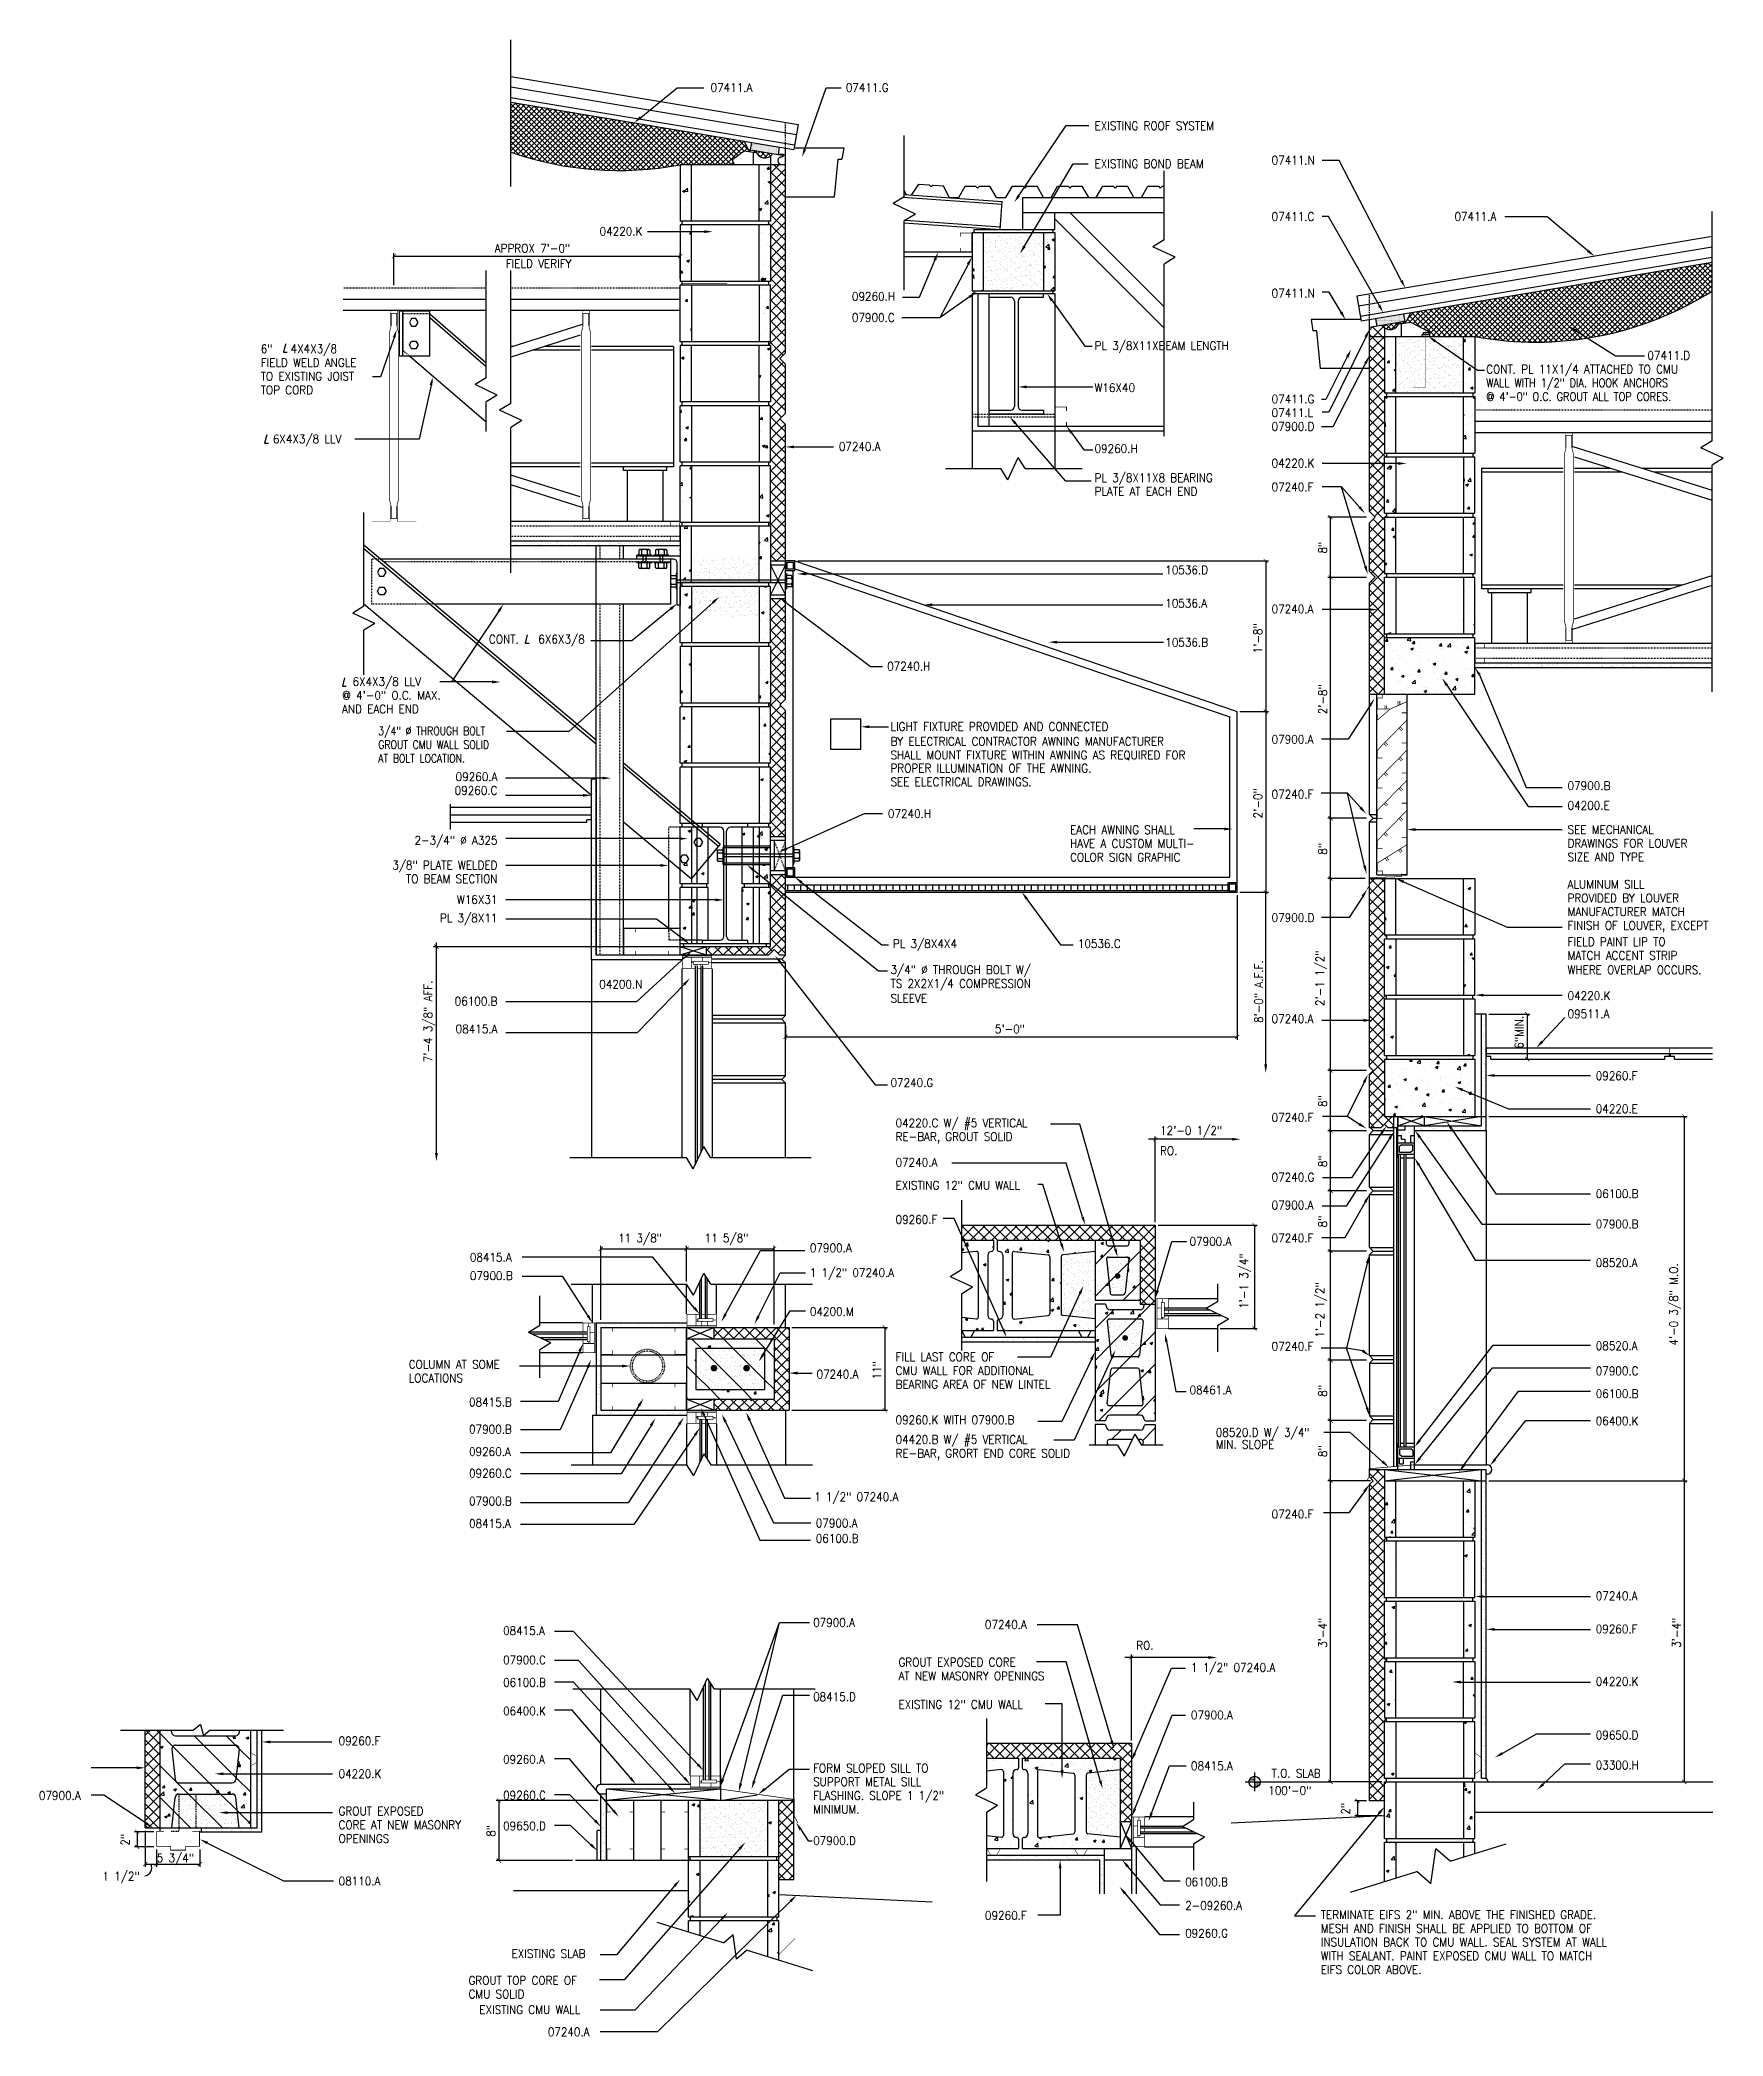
# Model space of a CAD drawing. Extents: x 10 to 698, y 9 to 300.
# Drawn here: x 133.4 to 357, y 35.3 to 300.5 of the extents above; entities that cross this region are included whole.
import ezdxf
from ezdxf.enums import TextEntityAlignment as Align

# ---------------------------------------------------------------- set-up
doc = ezdxf.new("R2010")
doc.units = 0
doc.header["$LTSCALE"] = 0.5
doc.header["$MEASUREMENT"] = 0
doc.linetypes.add('HIDDEN', pattern=[0.375, 0.25, -0.125])
doc.linetypes.add('HIDDEN2', pattern=[0.1875, 0.125, -0.0625])
doc.layers.get('0').update_dxf_attribs({"linetype": 'CONTINUOUS'})
doc.layers.get('DEFPOINTS').update_dxf_attribs({"linetype": 'CONTINUOUS'})
for name, color, linetype in [('A-ANNO-DIMS', 7, 'CONTINUOUS'), ('A-ANNO-NOTE', 7, 'CONTINUOUS'), ('A-ANNO-SYMB', 7, 'CONTINUOUS'), ('A-DETL-MBND', 2, 'CONTINUOUS'), ('A-DETL-MCUT', 2, 'CONTINUOUS'), ('A-DETL-PATT', 8, 'CONTINUOUS'), ('A-ELEV-IDEN', 7, 'CONTINUOUS'), ('A-SECT-MBND', 2, 'CONTINUOUS'), ('A-SECT-MCUT', 2, 'CONTINUOUS'), ('A-SECT-PATT', 8, 'CONTINUOUS'), ('E-LITE', 3, 'CONTINUOUS')]:
    doc.layers.add(name, color=color, linetype=linetype)
doc.styles.add('NOTE', font='romans.shx', dxfattribs={"width": 0.9})
doc.dimstyles.new('A1-12', dxfattribs={"dimscale": 12, "dimtxt": 0.09375, "dimasz": 0.046875, "dimexe": 0.03125, "dimexo": 0.03125, "dimgap": 0.03125, "dimtad": 1, "dimdec": 8, "dimzin": 3, "dimdsep": 46, "dimlunit": 4, "dimtxsty": 'Standard', "dimblk1": 'ARCHTICK', "dimblk2": 'ARCHTICK', "dimsah": 1, "dimcen": 0.09375, "dimclrd": 256, "dimclre": 256, "dimclrt": 256, "dimadec": 0, "dimazin": 0, "dimtfac": 1, "dimtdec": 8, "dimtmove": 2, "dimatfit": 3, "dimldrblk": 'ARCHTICK', "dimfxl": 0, "dimtolj": 1, "dimtzin": 3, "dimarcsym": 0})

msp = doc.modelspace()

# ---------------------------------------------------------------- texts
at = {"layer": 'A-ANNO-DIMS', "style": 'NOTE', "width": 0.9}
msp.add_text('FIELD VERIFY', height=1.125, dxfattribs=at).set_placement((204.01341585, 270.18212627), align=Align.RIGHT)
at = {"layer": 'A-ANNO-DIMS', "linetype": 'ByBlock', "style": 'NOTE', "width": 0.9}
for s, p in [('8\'-0" A.F.F.', (295.8532205, 169.88173605)), ('7\'-4 3/8" AFF.', (185.51479004, 164.65792614))]:
    msp.add_text(s, height=1.125, rotation=90, dxfattribs=at).set_placement(p)
at = {"layer": 'A-ANNO-DIMS', "style": 'NOTE', "width": 0.9}
for s, p in [('12\'-0 1/2"', (282.19379988, 155.04131216)), ('RO.', (282.19379988, 152.34067518))]:
    msp.add_text(s, height=1.125, dxfattribs=at).set_placement(p)
at = {"layer": 'A-ANNO-NOTE', "style": 'NOTE'}
for s, width, p in [('07411.A', 0.9, (222.49431934, 293.5622261)), ('07411.G', 0.9, (240.45070505, 293.5622261)), ('EXISTING ROOF SYSTEM', 0.9, (273.48884123, 288.48405671)), ('EXISTING BOND BEAM', 0.9, (273.48884123, 283.43783301)), ('07411.N', 0.9, (297.01175958, 283.91947273)), ('07411.C', 0.9, (297.01175958, 276.43196733)), ('07411.A', 0.9, (321.29953, 276.43196733)), ('09260.H', 0.9, (241.26650964, 265.82546534)), ('07411.N', 0.9, (297.01175958, 266.24632933)), ('07900.C', 0.9, (241.26650964, 263.01722584)), ('6"   4X4X3/8', 0.9, (162.742948, 258.85571785)), ('PL 3/8X11XBEAM LENGTH', 0.9, (273.48884123, 259.26782562)), ('FIELD WELD ANGLE', 0.9, (162.742948, 257.03428928)), ('CONT. PL 11X1/4 ATTACHED TO CMU', 0.9, (325.5147958, 256.15773677)), ('07411.D', 0.9, (346.92373962, 257.97916534)), ('TO EXISTING JOIST', 0.9, (162.742948, 255.21286071)), ('W16X40', 0.9, (273.48884123, 253.69663501)), ('WALL WITH 1/2" DIA. HOOK ANCHORS', 0.84375, (325.5147958, 254.3363082)), ('TOP CORD', 0.9, (162.742948, 253.39143214)), ('07411.G', 0.9, (297.01175958, 252.19336917)), ('@ 4\'-0" O.C. GROUT ALL TOP CORES.', 0.84375, (325.5147958, 252.51487963)), ('07411.L', 0.9, (297.01175958, 250.3719406)), ('07900.D', 0.9, (297.01175958, 248.55051203)), ('6X4X3/8 LLV', 0.9, (164.3436168, 246.8815585)), ('07240.A', 0.9, (239.51994885, 245.89448431)), ('09260.H', 0.9, (273.48884123, 245.59715028)), ('04220.K', 0.9, (297.01175958, 243.67120085)), ('PL 3/8X11X8 BEARING', 0.9, (273.48884123, 241.72825103)), ('07240.F', 0.9, (297.01175958, 240.51724252)), ('PLATE AT EACH END', 0.9, (273.48884123, 239.92836553)), ('10536.D', 0.9, (282.88659088, 229.48802444)), ('10536.A', 0.9, (282.88659088, 225.06701895)), ('07240.A', 0.9, (297.01175958, 224.30483721)), ('10536.B', 0.9, (282.88659088, 219.87233852)), ('07240.H', 0.9, (245.94092173, 216.7037941)), ('  6X4X3/8 LLV', 0.9, (173.54005139, 214.65690901)), ('AND EACH END', 0.9, (173.54005139, 211.01405187)), ('@ 4\'-0" O.C. MAX.', 0.9, (173.54005139, 212.83548044)), ('LIGHT FIXTURE PROVIDED AND CONNECTED', 0.9, (246.3858782, 208.69567014)), ('3/4" %%C THROUGH BOLT', 0.8, (178.36181196, 208.10674324)), ('GROUT CMU WALL SOLID', 0.8, (178.36181196, 206.28531466)), ('BY ELECTRICAL CONTRACTOR AWNING MANUFACTURER', 0.9, (246.3858782, 206.72215545)), ('07900.A', 0.9, (297.01175958, 206.99412159)), ('AT BOLT LOCATION.', 0.8, (178.36181196, 204.46388609)), ('SHALL MOUNT FIXTURE WITHIN AWNING AS REQUIRED FOR', 0.9, (246.3858782, 204.90237083)), ('PROPER ILLUMINATION OF THE AWNING.', 0.9, (246.3858782, 203.16097608)), ('SEE ELECTRICAL DRAWINGS.', 0.9, (246.3858782, 201.33954751)), ('07900.B', 0.9, (336.32058556, 200.83676134)), ('07240.F', 0.9, (297.01175958, 199.7069959)), ('04200.E', 0.9, (336.32058556, 198.20495858)), ('07240.H', 0.9, (246.05216165, 197.1200917)), ('EACH AWNING SHALL', 0.9, (270.23909045, 194.97291635)), ('HAVE A CUSTOM MULTI-', 0.9, (270.23909045, 193.15148778)), ('SEE MECHANICAL', 0.9, (336.32058556, 195.00489799)), ('DRAWINGS FOR LOUVER', 0.9, (336.32058556, 193.18346942)), ('COLOR SIGN GRAPHIC', 0.9, (270.23909045, 191.33005921)), ('SIZE AND TYPE', 0.9, (336.32058556, 191.36204085)), ('ALUMINUM SILL', 0.9, (336.32058556, 187.73169202)), ('PROVIDED BY LOUVER', 0.9, (336.32058556, 185.91026345)), ('07900.D', 0.9, (297.01175958, 183.29976221)), ('MANUFACTURER MATCH', 0.9, (336.32058556, 184.08883488)), ('FINISH OF LOUVER, EXCEPT', 0.9, (336.32058556, 182.2674063)), ('PL 3/8X4X4', 0.9, (246.71959474, 179.84861356)), ('10536.C', 0.9, (271.27272858, 179.84861356)), ('FIELD PAINT LIP TO', 0.9, (336.32058556, 180.10142188)), ('3/4" %%C THROUGH BOLT W/', 0.9, (246.3858782, 176.3989525)), ('MATCH ACCENT STRIP', 0.9, (336.32058556, 178.27999215)), ('TS 2X2X1/4 COMPRESSION', 0.9, (246.3858782, 174.55934563)), ('WHERE OVERLAP OCCURS.', 0.9, (336.32058556, 176.3724249)), ('SLEEVE', 0.9, (246.3858782, 172.5897157)), ('04220.K', 0.9, (336.32058556, 172.9385769)), ('07240.A', 0.9, (297.01175958, 169.87427246)), ('09511.A', 0.9, (336.32058556, 170.52754173)), ('07240.G', 0.9, (246.3858782, 161.38248034)), ('09260.F', 0.9, (340.06413742, 162.29897438)), ('04220.C W/ #5 VERTICAL', 0.9, (247.06171134, 156.03338233)), ('07240.F', 0.9, (297.01175958, 156.77424911)), ('04220.E', 0.9, (340.06413742, 157.91315274)), ('RE-BAR, GROUT SOLID', 0.9, (247.06171134, 154.21195376)), ('07240.A', 0.9, (247.06171134, 150.80912126)), ('EXISTING 12" CMU WALL', 0.9, (247.06171134, 147.75771159)), ('07240.G', 0.9, (297.01175958, 148.83056162)), ('07900.A', 0.9, (297.01175958, 145.12138714)), ('06100.B', 0.9, (340.06413742, 146.63258852)), ('09260.F', 0.9, (247.06171134, 143.21275252)), ('07900.B', 0.9, (340.06413742, 142.6104672)), ('07900.A', 0.9, (235.68450033, 139.44367765)), ('07900.A', 0.9, (286.11011144, 140.29963777)), ('07240.F', 0.9, (297.01175958, 140.74677128)), ('08415.A', 0.9, (190.52012129, 138.1900491)), ('08520.A', 0.9, (340.06413742, 137.4699539)), ('07900.B', 0.9, (190.52012129, 135.73985458)), ('1 1/2" 07240.A', 0.9, (235.68450033, 136.15512891)), ('04200.M', 0.9, (235.68450033, 130.98028116)), ('07240.F', 0.9, (297.01175958, 126.37657606)), ('08520.A', 0.9, (340.06413742, 126.4329716)), ('COLUMN AT SOME', 0.9, (182.40033287, 123.96296435)), ('FILL LAST CORE OF', 0.9, (247.06171134, 124.96229113)), ('LOCATIONS', 0.9, (182.40033287, 122.14153577)), ('07240.A', 0.9, (236.57441165, 122.66160483)), ('CMU WALL FOR ADDITIONAL', 0.9, (247.06171134, 123.14086256)), ('BEARING AREA OF NEW LINTEL', 0.9, (247.06171134, 121.31943398)), ('07900.C', 0.9, (340.06413742, 123.10675808)), ('08415.B', 0.9, (190.40888298, 118.95778175)), ('08461.A', 0.9, (286.11011144, 120.56325067)), ('06100.B', 0.9, (340.06413742, 120.08292707)), ('09260.K WITH 07900.B', 0.9, (247.06171134, 116.59876467)), ('06400.K', 0.9, (340.06413742, 116.45433103)), ('07900.B', 0.9, (190.40888298, 115.35484888)), ('04420.B W/ #5 VERTICAL', 0.9, (247.06171134, 113.98663355)), ('08520.D W/ 3/4"', 0.9, (289.59259667, 114.92832258)), ('MIN. SLOPE', 0.9, (289.59259667, 113.32936307)), ('09260.A', 0.9, (190.40888298, 112.38068312)), ('RE-BAR, GRORT END CORE SOLID', 0.9, (247.06171134, 112.16520498)), ('09260.C', 0.9, (190.40888298, 109.51130974)), ('07900.B', 0.9, (190.40888298, 105.80358332)), ('1 1/2" 07240.A', 0.9, (236.24069511, 106.37855823)), ('08415.A', 0.9, (190.40888298, 102.82941873)), ('07900.A', 0.9, (236.46317334, 102.88042007)), ('07240.F', 0.9, (297.01175958, 104.0846833)), ('06100.B', 0.9, (236.46317334, 100.84940207)), ('07240.A', 0.9, (340.06413742, 93.21900014)), ('07900.A', 0.9, (236.11159214, 89.67528131)), ('07240.A', 0.9, (258.94174908, 89.41118021)), ('08415.A', 0.9, (194.93288718, 88.59584504)), ('RO.', 0.9, (279.02819405, 86.64057977)), ('09260.F', 0.9, (340.06413742, 88.8229595)), ('07900.C', 0.9, (194.93288718, 84.71500011)), ('GROUT EXPOSED CORE', 0.9, (247.44889667, 84.41111234)), ('1 1/2" 07240.A', 0.9, (286.30512218, 83.7072757)), ('06100.B', 0.9, (194.93288718, 81.71676135)), ('AT NEW MASONRY OPENINGS', 0.9, (247.44889667, 82.58968377)), ('04220.K', 0.9, (340.06413742, 81.85565136)), ('08415.D', 0.9, (236.11159214, 79.81231901)), ('EXISTING 12" CMU WALL', 0.9, (247.44889667, 78.79530832)), ('06400.K', 0.9, (194.93288718, 77.93398403)), ('07900.A', 0.9, (286.30512218, 77.39190914)), ('09260.F', 0.9, (173.08092445, 73.95754326)), ('09650.D', 0.9, (340.06413742, 74.72245508)), ('09260.A', 0.9, (194.93288718, 71.50338467)), ('08415.A', 0.9, (286.30512218, 70.63811162)), ('03300.H', 0.9, (340.06413742, 70.74113598)), ('04220.K', 0.9, (173.08092445, 69.58635909)), ('SUPPORT METAL SILL', 0.9, (236.11159214, 68.52019976)), ('FORM SLOPED SILL TO', 0.9, (236.11159214, 70.34162833)), ('07900.A', 0.9, (133.28134615, 66.69932139)), ('09260.C', 0.9, (194.93288718, 66.73993239)), ('FLASHING. SLOPE 1 1/2"', 0.9, (236.11159214, 66.69877119)), ('GROUT EXPOSED', 0.9, (173.08092445, 64.62677276)), ('CORE AT NEW MASONRY', 0.9, (173.08092445, 62.80534418)), ('09650.D', 0.9, (194.93288718, 62.66295106)), ('MINIMUM.', 0.9, (236.11159214, 64.87734262)), ('OPENINGS', 0.9, (173.08092445, 60.98391561)), ('07900.D', 0.9, (236.11159214, 60.70229484)), ('08110.A', 0.9, (173.08092445, 55.33785599)), ('06100.B', 0.9, (285.52645077, 55.22526163)), ('2-09260.A', 0.9, (285.52645077, 52.08853436)), ('09260.F', 0.9, (258.94174908, 50.77751209)), ('TERMINATE EIFS 2" MIN. ABOVE THE FINISHED GRADE.', 0.9, (303.53854537, 50.86603426)), ('09260.G', 0.9, (285.52645077, 48.40376519)), ('MESH AND FINISH SHALL BE APPLIED TO BOTTOM OF', 0.9, (303.53854537, 49.04460569)), ('INSULATION BACK TO CMU WALL. SEAL SYSTEM AT WALL', 0.9, (303.53854537, 47.22317712)), ('EXISTING SLAB', 0.9, (196.047612, 45.68949889)), ('WITH SEALANT. PAINT EXPOSED CMU WALL TO MATCH', 0.9, (303.53854537, 45.40174855)), ('GROUT TOP CORE OF', 0.9, (190.33142507, 42.14485979)), ('EIFS COLOR ABOVE.', 0.9, (303.53854537, 43.58031998)), ('CMU SOLID', 0.9, (190.33142507, 40.32343122)), ('EXISTING CMU WALL', 0.9, (191.77768867, 38.24858913)), ('07240.A', 0.9, (200.86849337, 35.31214294))]:
    msp.add_text(s, height=1.125, dxfattribs=dict(at, width=width)).set_placement(p)
at = {"layer": 'A-ANNO-NOTE', "style": 'NOTE', "width": 0.9}
for s, p in [('04220.K', (213.43727074, 274.46436216)), ('CONT.   6X6X3/8', (205.77693439, 220.287889)), ('09260.A', (194.18725015, 202.0219553)), ('09260.C', (194.18725015, 200.20052672)), ('2-3/4" %%C A325', (194.18725015, 193.5702094)), ('3/8" PLATE WELDED', (194.18725015, 190.27508747)), ('TO BEAM SECTION', (194.18725015, 188.45365889)), ('W16X31', (194.18725015, 185.70147815)), ('PL 3/8X11', (194.18725015, 183.25954735)), ('04200.N', (213.43727074, 174.46006393)), ('06100.B', (194.18725015, 172.20815459)), ('08415.A', (194.18725015, 168.52522051))]:
    msp.add_text(s, height=1.125, dxfattribs=at).set_placement(p, align=Align.RIGHT)
at = {"layer": 'A-ELEV-IDEN', "style": 'NOTE', "width": 0.9}
for s, p in [('T.O. SLAB', (297.01175958, 69.65635256)), ('100\'-0"', (296.56379922, 67.35566735))]:
    msp.add_text(s, height=1.125, dxfattribs=at).set_placement(p)

# ---------------------------------------------------------------- blocks, each defined once
blk = doc.blocks.new('_ARCHTICK')
at = {"color": 0, "linetype": 'ByBlock'}
blk.add_lwpolyline([(-0.5, -0.5, 0.15, 0.15, 0), (0.5, 0.5, 0.15, 0.15, 0)], format="xyseb", dxfattribs=at)
blk = doc.blocks.new('*D30')
at = {"linetype": 'ByBlock'}
for p, q in [((148.53, 62.46), (145.96, 62.46)), ((146.33, 62.46), (146.33, 60.46)), ((148.53, 60.46), (145.96, 60.46))]:
    blk.add_line(p, q, dxfattribs=at)
at = {"layer": 'DEFPOINTS', "color": 0, "linetype": 'ByBlock'}
for p in [(148.91, 62.46), (146.33, 60.46), (148.91, 60.46)]:
    blk.add_point(p, dxfattribs=at)
at = {"linetype": 'ByBlock', "xscale": 0.5625, "yscale": 0.5625, "zscale": 0.5625}
for p, rotation in [((146.33, 62.46), 90), ((146.33, 60.46), 270)]:
    blk.add_blockref('_ARCHTICK', p, dxfattribs=dict(at, rotation=rotation))
at = {"linetype": 'ByBlock', "style": 'NOTE', "width": 0.9}
blk.add_text('2"', height=1.125, rotation=90, dxfattribs=at).set_placement((145.29, 60.61))
blk = doc.blocks.new('*D63')
at = {"linetype": 'ByBlock'}
for p, q in [((147.41, 62.58), (147.41, 57.79)), ((148.91, 60.08), (148.91, 57.79)), ((147.41, 58.16), (148.91, 58.16))]:
    blk.add_line(p, q, dxfattribs=at)
at = {"layer": 'DEFPOINTS', "color": 0, "linetype": 'ByBlock'}
for p in [(147.41, 62.96), (148.91, 60.46), (148.91, 58.16)]:
    blk.add_point(p, dxfattribs=at)
at = {"linetype": 'ByBlock', "xscale": 0.5625, "yscale": 0.5625, "zscale": 0.5625, "rotation": 180}
blk.add_blockref('_ARCHTICK', (147.41, 58.16), dxfattribs=at)
at = {"linetype": 'ByBlock', "xscale": 0.5625, "yscale": 0.5625, "zscale": 0.5625}
blk.add_blockref('_ARCHTICK', (148.91, 58.16), dxfattribs=at)
at = {"linetype": 'ByBlock', "style": 'NOTE', "width": 0.9}
blk.add_text('1 1/2"', height=1.125, dxfattribs=at).set_placement((141.71, 55.99))
blk = doc.blocks.new('*D31')
at = {"linetype": 'ByBlock'}
for p, q in [((148.91, 60.08), (148.91, 57.79)), ((154.66, 60.08), (154.66, 57.79)), ((148.91, 58.16), (154.66, 58.16))]:
    blk.add_line(p, q, dxfattribs=at)
at = {"layer": 'DEFPOINTS', "color": 0, "linetype": 'ByBlock'}
for p in [(148.91, 60.46), (154.66, 60.46), (154.66, 58.16)]:
    blk.add_point(p, dxfattribs=at)
at = {"linetype": 'ByBlock', "xscale": 0.5625, "yscale": 0.5625, "zscale": 0.5625, "rotation": 180}
blk.add_blockref('_ARCHTICK', (148.91, 58.16), dxfattribs=at)
at = {"linetype": 'ByBlock', "xscale": 0.5625, "yscale": 0.5625, "zscale": 0.5625}
blk.add_blockref('_ARCHTICK', (154.66, 58.16), dxfattribs=at)
at = {"linetype": 'ByBlock', "style": 'NOTE', "width": 0.9}
blk.add_text('5 3/4"', height=1.125, dxfattribs=at).set_placement((148.93, 58.41))
blk = doc.blocks.new('*D32')
at = {"linetype": 'ByBlock'}
for p, q in [((233.3, 129.43), (246.01, 129.43)), ((245.63, 129.43), (245.63, 118.43)), ((233.3, 118.43), (246.01, 118.43))]:
    blk.add_line(p, q, dxfattribs=at)
at = {"layer": 'DEFPOINTS', "color": 0, "linetype": 'ByBlock'}
for p in [(232.92, 129.43), (232.92, 118.43), (245.63, 118.43)]:
    blk.add_point(p, dxfattribs=at)
at = {"linetype": 'ByBlock', "xscale": 0.5625, "yscale": 0.5625, "zscale": 0.5625}
for p, rotation in [((245.63, 129.43), 90), ((245.63, 118.43), 270)]:
    blk.add_blockref('_ARCHTICK', p, dxfattribs=dict(at, rotation=rotation))
at = {"linetype": 'ByBlock', "style": 'NOTE', "width": 0.9}
blk.add_text('11"', height=1.125, rotation=90, dxfattribs=at).set_placement((245.15, 122.53))
blk = doc.blocks.new('*D33')
at = {"linetype": 'ByBlock'}
for p, q in [((207.92, 130.43), (207.92, 140.26)), ((207.92, 139.89), (219.3, 139.89)), ((219.3, 135.56), (219.3, 140.26))]:
    blk.add_line(p, q, dxfattribs=at)
at = {"layer": 'DEFPOINTS', "color": 0, "linetype": 'ByBlock'}
for p in [(219.3, 139.89), (219.3, 135.18), (207.92, 130.06)]:
    blk.add_point(p, dxfattribs=at)
at = {"linetype": 'ByBlock', "xscale": 0.5625, "yscale": 0.5625, "zscale": 0.5625, "rotation": 180}
blk.add_blockref('_ARCHTICK', (207.92, 139.89), dxfattribs=at)
at = {"linetype": 'ByBlock', "xscale": 0.5625, "yscale": 0.5625, "zscale": 0.5625}
blk.add_blockref('_ARCHTICK', (219.3, 139.89), dxfattribs=at)
at = {"linetype": 'ByBlock', "style": 'NOTE', "width": 0.9}
blk.add_text('11 3/8"', height=1.125, dxfattribs=at).set_placement((210.21, 140.75))
blk = doc.blocks.new('*D34')
at = {"linetype": 'ByBlock'}
for p, q in [((219.3, 139.89), (230.92, 139.89)), ((230.92, 129.81), (230.92, 140.26))]:
    blk.add_line(p, q, dxfattribs=at)
at = {"layer": 'DEFPOINTS', "color": 0, "linetype": 'ByBlock'}
for p in [(230.92, 139.89), (219.3, 135.18), (230.92, 129.43)]:
    blk.add_point(p, dxfattribs=at)
at = {"linetype": 'ByBlock', "xscale": 0.5625, "yscale": 0.5625, "zscale": 0.5625, "rotation": 180}
blk.add_blockref('_ARCHTICK', (219.3, 139.89), dxfattribs=at)
at = {"linetype": 'ByBlock', "xscale": 0.5625, "yscale": 0.5625, "zscale": 0.5625}
blk.add_blockref('_ARCHTICK', (230.92, 139.89), dxfattribs=at)
at = {"linetype": 'ByBlock', "style": 'NOTE', "width": 0.9}
blk.add_text('11 5/8"', height=1.125, dxfattribs=at).set_placement((221.71, 140.75))
blk = doc.blocks.new('*D35')
at = {"linetype": 'ByBlock'}
for p, q in [((281.93, 143.04), (295.11, 143.04)), ((294.74, 143.04), (294.74, 129.29)), ((290.18, 129.29), (295.11, 129.29))]:
    blk.add_line(p, q, dxfattribs=at)
at = {"layer": 'DEFPOINTS', "color": 0, "linetype": 'ByBlock'}
for p in [(281.56, 143.04), (289.81, 129.29), (294.74, 129.29)]:
    blk.add_point(p, dxfattribs=at)
at = {"linetype": 'ByBlock', "xscale": 0.5625, "yscale": 0.5625, "zscale": 0.5625}
for p, rotation in [((294.74, 143.04), 90), ((294.74, 129.29), 270)]:
    blk.add_blockref('_ARCHTICK', p, dxfattribs=dict(at, rotation=rotation))
at = {"linetype": 'ByBlock', "style": 'NOTE', "width": 0.9}
blk.add_text('1\'-1 3/4"', height=1.125, rotation=90, dxfattribs=at).set_placement((293.88, 131.9))
blk = doc.blocks.new('*D36')
at = {"linetype": 'ByBlock'}
for p, q in [((180.44, 267.87), (180.44, 272.11)), ((180.44, 271.73), (218.44, 271.73)), ((218.44, 268.75), (218.44, 272.11))]:
    blk.add_line(p, q, dxfattribs=at)
at = {"layer": 'DEFPOINTS', "color": 0, "linetype": 'ByBlock'}
for p in [(218.44, 271.73), (218.44, 268.37), (180.44, 267.5)]:
    blk.add_point(p, dxfattribs=at)
at = {"linetype": 'ByBlock', "xscale": 0.5625, "yscale": 0.5625, "zscale": 0.5625, "rotation": 180}
blk.add_blockref('_ARCHTICK', (180.44, 271.73), dxfattribs=at)
at = {"linetype": 'ByBlock', "xscale": 0.5625, "yscale": 0.5625, "zscale": 0.5625}
blk.add_blockref('_ARCHTICK', (218.44, 271.73), dxfattribs=at)
at = {"linetype": 'ByBlock', "style": 'NOTE', "width": 0.9}
blk.add_text('APPROX 7\'-0"', height=1.125, dxfattribs=at).set_placement((193.82, 272.22))
blk = doc.blocks.new('*D37')
at = {"linetype": 'ByBlock'}
for p, q in [((292.44, 186.87), (292.44, 167.66)), ((232.44, 169.5), (232.44, 167.66)), ((232.44, 168.03), (292.44, 168.03))]:
    blk.add_line(p, q, dxfattribs=at)
at = {"layer": 'DEFPOINTS', "color": 0, "linetype": 'ByBlock'}
for p in [(292.44, 187.25), (232.44, 169.87), (292.44, 168.03)]:
    blk.add_point(p, dxfattribs=at)
at = {"linetype": 'ByBlock', "xscale": 0.5625, "yscale": 0.5625, "zscale": 0.5625, "rotation": 180}
blk.add_blockref('_ARCHTICK', (232.44, 168.03), dxfattribs=at)
at = {"linetype": 'ByBlock', "xscale": 0.5625, "yscale": 0.5625, "zscale": 0.5625}
blk.add_blockref('_ARCHTICK', (292.44, 168.03), dxfattribs=at)
at = {"linetype": 'ByBlock', "style": 'NOTE', "width": 0.9}
blk.add_text('5\'-0"', height=1.125, dxfattribs=at).set_placement((260.25, 168.52))
blk = doc.blocks.new('*D38')
at = {"linetype": 'ByBlock'}
for p, q in [((234.06, 231.25), (296.6, 231.25)), ((296.23, 231.25), (296.23, 211.25)), ((292.81, 211.25), (296.6, 211.25))]:
    blk.add_line(p, q, dxfattribs=at)
at = {"layer": 'DEFPOINTS', "color": 0, "linetype": 'ByBlock'}
for p in [(233.69, 231.25), (292.44, 211.25), (296.23, 211.25)]:
    blk.add_point(p, dxfattribs=at)
at = {"linetype": 'ByBlock', "xscale": 0.5625, "yscale": 0.5625, "zscale": 0.5625}
for p, rotation in [((296.23, 231.25), 90), ((296.23, 211.25), 270)]:
    blk.add_blockref('_ARCHTICK', p, dxfattribs=dict(at, rotation=rotation))
at = {"linetype": 'ByBlock', "style": 'NOTE', "width": 0.9}
blk.add_text('1\'-8"', height=1.125, rotation=90, dxfattribs=at).set_placement((295.75, 218.98))
blk = doc.blocks.new('*D39')
at = {"linetype": 'ByBlock'}
for p, q in [((296.23, 211.25), (296.23, 187.25)), ((292.81, 187.25), (296.6, 187.25))]:
    blk.add_line(p, q, dxfattribs=at)
at = {"layer": 'DEFPOINTS', "color": 0, "linetype": 'ByBlock'}
for p in [(292.44, 211.25), (292.44, 187.25), (296.23, 187.25)]:
    blk.add_point(p, dxfattribs=at)
at = {"linetype": 'ByBlock', "xscale": 0.5625, "yscale": 0.5625, "zscale": 0.5625}
for p, rotation in [((296.23, 211.25), 90), ((296.23, 187.25), 270)]:
    blk.add_blockref('_ARCHTICK', p, dxfattribs=dict(at, rotation=rotation))
at = {"linetype": 'ByBlock', "style": 'NOTE', "width": 0.9}
blk.add_text('2\'-0"', height=1.125, rotation=90, dxfattribs=at).set_placement((295.75, 197.05))
blk = doc.blocks.new('*X252')
at = {"color": 0}
for p, q in [((-0.74, 0.07), (-0.74, 0.07)), ((-0.7, 0.13), (-0.7, 0.13)), ((-0.7, 0.01), (-0.7, 0.01)), ((-0.67, 0.32), (-0.67, 0.32)), ((-0.67, 0.2), (-0.67, 0.2)), ((-0.67, 0.07), (-0.67, 0.07)), ((-0.64, 0.38), (-0.64, 0.38)), ((-0.64, 0.26), (-0.64, 0.26)), ((-0.64, 0.13), (-0.64, 0.13)), ((-0.64, 0.01), (-0.64, 0.01)), ((-0.61, 0.32), (-0.61, 0.32)), ((-0.61, 0.2), (-0.61, 0.2)), ((-0.61, 0.07), (-0.61, 0.07)), ((-0.58, 0.38), (-0.58, 0.38)), ((-0.58, 0.26), (-0.58, 0.26)), ((-0.58, 0.13), (-0.58, 0.13)), ((-0.58, 0.01), (-0.58, 0.01)), ((-0.55, 0.45), (-0.55, 0.45)), ((-0.55, 0.32), (-0.55, 0.32)), ((-0.55, 0.2), (-0.55, 0.2)), ((-0.55, 0.07), (-0.55, 0.07)), ((-0.52, 0.51), (-0.52, 0.51)), ((-0.52, 0.38), (-0.52, 0.38)), ((-0.52, 0.26), (-0.52, 0.26)), ((-0.52, 0.13), (-0.52, 0.13)), ((-0.52, 0.01), (-0.52, 0.01)), ((-0.49, 0.57), (-0.49, 0.57)), ((-0.49, 0.45), (-0.49, 0.45)), ((-0.49, 0.32), (-0.49, 0.32)), ((-0.49, 0.2), (-0.49, 0.2)), ((-0.49, 0.07), (-0.49, 0.07)), ((-0.45, 0.51), (-0.45, 0.51)), ((-0.45, 0.38), (-0.45, 0.38)), ((-0.45, 0.26), (-0.45, 0.26)), ((-0.45, 0.13), (-0.45, 0.13)), ((-0.45, 0.01), (-0.45, 0.01)), ((-0.42, 0.57), (-0.42, 0.57)), ((-0.42, 0.45), (-0.42, 0.45)), ((-0.42, 0.32), (-0.42, 0.32)), ((-0.42, 0.2), (-0.42, 0.2)), ((-0.42, 0.07), (-0.42, 0.07)), ((-0.39, 0.63), (-0.39, 0.63)), ((-0.39, 0.51), (-0.39, 0.51)), ((-0.39, 0.38), (-0.39, 0.38)), ((-0.39, 0.26), (-0.39, 0.26)), ((-0.39, 0.13), (-0.39, 0.13)), ((-0.39, 0.01), (-0.39, 0.01)), ((-0.36, 0.57), (-0.36, 0.57)), ((-0.36, 0.45), (-0.36, 0.45)), ((-0.36, 0.32), (-0.36, 0.32)), ((-0.36, 0.2), (-0.36, 0.2)), ((-0.36, 0.07), (-0.36, 0.07)), ((-0.33, 0.63), (-0.33, 0.63)), ((-0.33, 0.51), (-0.33, 0.51)), ((-0.33, 0.38), (-0.33, 0.38)), ((-0.33, 0.26), (-0.33, 0.26)), ((-0.33, 0.13), (-0.33, 0.13)), ((-0.33, 0.01), (-0.33, 0.01)), ((-0.3, 0.57), (-0.3, 0.57)), ((-0.3, 0.45), (-0.3, 0.45)), ((-0.3, 0.32), (-0.3, 0.32)), ((-0.3, 0.2), (-0.3, 0.2)), ((-0.3, 0.07), (-0.3, 0.07)), ((-0.27, 0.63), (-0.27, 0.63)), ((-0.27, 0.51), (-0.27, 0.51)), ((-0.27, 0.38), (-0.27, 0.38)), ((-0.27, 0.26), (-0.27, 0.26)), ((-0.27, 0.13), (-0.27, 0.13)), ((-0.27, 0.01), (-0.27, 0.01)), ((-0.24, 0.7), (-0.24, 0.7)), ((-0.24, 0.57), (-0.24, 0.57)), ((-0.24, 0.45), (-0.24, 0.45)), ((-0.24, 0.32), (-0.24, 0.32)), ((-0.24, 0.2), (-0.24, 0.2)), ((-0.24, 0.07), (-0.24, 0.07)), ((-0.2, 0.63), (-0.2, 0.63)), ((-0.2, 0.51), (-0.2, 0.51)), ((-0.2, 0.38), (-0.2, 0.38)), ((-0.2, 0.26), (-0.2, 0.26)), ((-0.2, 0.13), (-0.2, 0.13)), ((-0.2, 0.01), (-0.2, 0.01)), ((-0.17, 0.7), (-0.17, 0.7)), ((-0.17, 0.57), (-0.17, 0.57)), ((-0.17, 0.45), (-0.17, 0.45)), ((-0.17, 0.32), (-0.17, 0.32)), ((-0.17, 0.2), (-0.17, 0.2)), ((-0.17, 0.07), (-0.17, 0.07)), ((-0.14, 0.63), (-0.14, 0.63)), ((-0.14, 0.51), (-0.14, 0.51)), ((-0.14, 0.38), (-0.14, 0.38)), ((-0.14, 0.26), (-0.14, 0.26)), ((-0.14, 0.13), (-0.14, 0.13)), ((-0.14, 0.01), (-0.14, 0.01)), ((-0.11, 0.7), (-0.11, 0.7)), ((-0.11, 0.57), (-0.11, 0.57)), ((-0.11, 0.45), (-0.11, 0.45)), ((-0.11, 0.32), (-0.11, 0.32)), ((-0.11, 0.2), (-0.11, 0.2)), ((-0.11, 0.07), (-0.11, 0.07)), ((-0.08, 0.63), (-0.08, 0.63)), ((-0.08, 0.51), (-0.08, 0.51)), ((-0.08, 0.38), (-0.08, 0.38)), ((-0.08, 0.26), (-0.08, 0.26)), ((-0.08, 0.13), (-0.08, 0.13)), ((-0.08, 0.01), (-0.08, 0.01)), ((-0.05, 0.7), (-0.05, 0.7)), ((-0.05, 0.57), (-0.05, 0.57)), ((-0.05, 0.45), (-0.05, 0.45)), ((-0.05, 0.32), (-0.05, 0.32)), ((-0.05, 0.2), (-0.05, 0.2)), ((-0.05, 0.07), (-0.05, 0.07)), ((-0.02, 0.63), (-0.02, 0.63)), ((-0.02, 0.51), (-0.02, 0.51)), ((-0.02, 0.38), (-0.02, 0.38)), ((-0.02, 0.26), (-0.02, 0.26)), ((-0.02, 0.13), (-0.02, 0.13)), ((-0.02, 0.01), (-0.02, 0.01)), ((0.01, -0.05), (0.01, -0.05)), ((0.01, -0.18), (0.01, -0.18)), ((0.01, -0.3), (0.01, -0.3)), ((0.01, -0.43), (0.01, -0.43)), ((0.01, -0.55), (0.01, -0.55)), ((0.01, -0.68), (0.01, -0.68)), ((0.05, -0.12), (0.05, -0.12)), ((0.05, -0.24), (0.05, -0.24)), ((0.05, -0.37), (0.05, -0.37)), ((0.05, -0.49), (0.05, -0.49)), ((0.05, -0.62), (0.05, -0.62)), ((0.05, -0.74), (0.05, -0.74)), ((0.08, -0.05), (0.08, -0.05)), ((0.08, -0.18), (0.08, -0.18)), ((0.08, -0.3), (0.08, -0.3)), ((0.08, -0.43), (0.08, -0.43)), ((0.08, -0.55), (0.08, -0.55)), ((0.08, -0.68), (0.08, -0.68)), ((0.11, -0.12), (0.11, -0.12)), ((0.11, -0.24), (0.11, -0.24)), ((0.11, -0.37), (0.11, -0.37)), ((0.11, -0.49), (0.11, -0.49)), ((0.11, -0.62), (0.11, -0.62)), ((0.11, -0.74), (0.11, -0.74)), ((0.14, -0.05), (0.14, -0.05)), ((0.14, -0.18), (0.14, -0.18)), ((0.14, -0.3), (0.14, -0.3)), ((0.14, -0.43), (0.14, -0.43)), ((0.14, -0.55), (0.14, -0.55)), ((0.14, -0.68), (0.14, -0.68)), ((0.17, -0.12), (0.17, -0.12)), ((0.17, -0.24), (0.17, -0.24)), ((0.17, -0.37), (0.17, -0.37)), ((0.17, -0.49), (0.17, -0.49)), ((0.17, -0.62), (0.17, -0.62)), ((0.2, -0.05), (0.2, -0.05)), ((0.2, -0.18), (0.2, -0.18)), ((0.2, -0.3), (0.2, -0.3)), ((0.2, -0.43), (0.2, -0.43)), ((0.2, -0.55), (0.2, -0.55)), ((0.2, -0.68), (0.2, -0.68)), ((0.23, -0.12), (0.23, -0.12)), ((0.23, -0.24), (0.23, -0.24)), ((0.23, -0.37), (0.23, -0.37)), ((0.23, -0.49), (0.23, -0.49)), ((0.23, -0.62), (0.23, -0.62)), ((0.26, -0.05), (0.26, -0.05)), ((0.26, -0.18), (0.26, -0.18)), ((0.26, -0.3), (0.26, -0.3)), ((0.26, -0.43), (0.26, -0.43)), ((0.26, -0.55), (0.26, -0.55)), ((0.26, -0.68), (0.26, -0.68)), ((0.3, -0.12), (0.3, -0.12)), ((0.3, -0.24), (0.3, -0.24)), ((0.3, -0.37), (0.3, -0.37)), ((0.3, -0.49), (0.3, -0.49)), ((0.3, -0.62), (0.3, -0.62)), ((0.33, -0.05), (0.33, -0.05)), ((0.33, -0.18), (0.33, -0.18)), ((0.33, -0.3), (0.33, -0.3)), ((0.33, -0.43), (0.33, -0.43)), ((0.33, -0.55), (0.33, -0.55)), ((0.36, -0.12), (0.36, -0.12)), ((0.36, -0.24), (0.36, -0.24)), ((0.36, -0.37), (0.36, -0.37)), ((0.36, -0.49), (0.36, -0.49)), ((0.36, -0.62), (0.36, -0.62)), ((0.39, -0.05), (0.39, -0.05)), ((0.39, -0.18), (0.39, -0.18)), ((0.39, -0.3), (0.39, -0.3)), ((0.39, -0.43), (0.39, -0.43)), ((0.39, -0.55), (0.39, -0.55)), ((0.42, -0.12), (0.42, -0.12)), ((0.42, -0.24), (0.42, -0.24)), ((0.42, -0.37), (0.42, -0.37)), ((0.42, -0.49), (0.42, -0.49)), ((0.42, -0.62), (0.42, -0.62)), ((0.45, -0.05), (0.45, -0.05)), ((0.45, -0.18), (0.45, -0.18)), ((0.45, -0.3), (0.45, -0.3)), ((0.45, -0.43), (0.45, -0.43)), ((0.45, -0.55), (0.45, -0.55)), ((0.48, -0.12), (0.48, -0.12)), ((0.48, -0.24), (0.48, -0.24)), ((0.48, -0.37), (0.48, -0.37)), ((0.48, -0.49), (0.48, -0.49)), ((0.51, -0.05), (0.51, -0.05)), ((0.51, -0.18), (0.51, -0.18)), ((0.51, -0.3), (0.51, -0.3)), ((0.51, -0.43), (0.51, -0.43)), ((0.55, -0.12), (0.55, -0.12)), ((0.55, -0.24), (0.55, -0.24)), ((0.55, -0.37), (0.55, -0.37)), ((0.55, -0.49), (0.55, -0.49)), ((0.58, -0.05), (0.58, -0.05)), ((0.58, -0.18), (0.58, -0.18)), ((0.58, -0.3), (0.58, -0.3)), ((0.58, -0.43), (0.58, -0.43)), ((0.61, -0.12), (0.61, -0.12)), ((0.61, -0.24), (0.61, -0.24)), ((0.61, -0.37), (0.61, -0.37)), ((0.64, -0.05), (0.64, -0.05)), ((0.64, -0.18), (0.64, -0.18)), ((0.64, -0.3), (0.64, -0.3)), ((0.67, -0.12), (0.67, -0.12)), ((0.67, -0.24), (0.67, -0.24)), ((0.7, -0.05), (0.7, -0.05)), ((0.7, -0.18), (0.7, -0.18)), ((0.73, -0.12), (0.73, -0.12))]:
    blk.add_line(p, q, dxfattribs=at)
blk = doc.blocks.new('IDEN-1')
for p, q in [((-1.25, 0), (1.25, 0)), ((0, 1.25), (0, -1.25))]:
    blk.add_line(p, q)
blk.add_circle((0, 0), 0.75)
at = {"linetype": 'Continuous'}
blk.add_blockref('*X252', (0, 0), dxfattribs=at)
blk = doc.blocks.new('*D40')
at = {"linetype": 'ByBlock'}
for p, q in [((310.13, 109.07), (304.47, 109.07)), ((304.84, 69.07), (304.84, 109.07)), ((311.63, 69.07), (304.47, 69.07))]:
    blk.add_line(p, q, dxfattribs=at)
at = {"layer": 'DEFPOINTS', "color": 0, "linetype": 'ByBlock'}
for p in [(304.84, 109.07), (310.5, 109.07), (312, 69.07)]:
    blk.add_point(p, dxfattribs=at)
at = {"linetype": 'ByBlock', "xscale": 0.5625, "yscale": 0.5625, "zscale": 0.5625}
for p, rotation in [((304.84, 109.07), 90), ((304.84, 69.07), 270)]:
    blk.add_blockref('_ARCHTICK', p, dxfattribs=dict(at, rotation=rotation))
at = {"linetype": 'ByBlock', "style": 'NOTE', "width": 0.9}
blk.add_text('3\'-4"', height=1.125, rotation=90, dxfattribs=at).set_placement((304.36, 86.88))
blk = doc.blocks.new('*D41')
at = {"linetype": 'ByBlock'}
for p, q in [((309.63, 117.07), (304.47, 117.07)), ((304.84, 109.07), (304.84, 117.07))]:
    blk.add_line(p, q, dxfattribs=at)
at = {"layer": 'DEFPOINTS', "color": 0, "linetype": 'ByBlock'}
for p in [(304.84, 117.07), (310, 117.07), (310.5, 109.07)]:
    blk.add_point(p, dxfattribs=at)
at = {"linetype": 'ByBlock', "xscale": 0.5625, "yscale": 0.5625, "zscale": 0.5625}
for p, rotation in [((304.84, 117.07), 90), ((304.84, 109.07), 270)]:
    blk.add_blockref('_ARCHTICK', p, dxfattribs=dict(at, rotation=rotation))
at = {"linetype": 'ByBlock', "style": 'NOTE', "width": 0.9}
blk.add_text('8"', height=1.125, rotation=90, dxfattribs=at).set_placement((304.36, 112.23))
blk = doc.blocks.new('*D42')
at = {"linetype": 'ByBlock'}
for p, q in [((309.63, 125.07), (304.47, 125.07)), ((304.84, 117.07), (304.84, 125.07))]:
    blk.add_line(p, q, dxfattribs=at)
at = {"layer": 'DEFPOINTS', "color": 0, "linetype": 'ByBlock'}
for p in [(304.84, 125.07), (310, 125.07), (310, 117.07)]:
    blk.add_point(p, dxfattribs=at)
at = {"linetype": 'ByBlock', "xscale": 0.5625, "yscale": 0.5625, "zscale": 0.5625}
for p, rotation in [((304.84, 125.07), 90), ((304.84, 117.07), 270)]:
    blk.add_blockref('_ARCHTICK', p, dxfattribs=dict(at, rotation=rotation))
at = {"linetype": 'ByBlock', "style": 'NOTE', "width": 0.9}
blk.add_text('8"', height=1.125, rotation=90, dxfattribs=at).set_placement((304.36, 120.23))
blk = doc.blocks.new('*D43')
at = {"linetype": 'ByBlock'}
for p, q in [((309.63, 139.57), (304.47, 139.57)), ((304.84, 125.07), (304.84, 139.57))]:
    blk.add_line(p, q, dxfattribs=at)
at = {"layer": 'DEFPOINTS', "color": 0, "linetype": 'ByBlock'}
for p in [(304.84, 139.57), (310, 139.57), (310, 125.07)]:
    blk.add_point(p, dxfattribs=at)
at = {"linetype": 'ByBlock', "xscale": 0.5625, "yscale": 0.5625, "zscale": 0.5625}
for p, rotation in [((304.84, 139.57), 90), ((304.84, 125.07), 270)]:
    blk.add_blockref('_ARCHTICK', p, dxfattribs=dict(at, rotation=rotation))
at = {"linetype": 'ByBlock', "style": 'NOTE', "width": 0.9}
blk.add_text('1\'-2 1/2"', height=1.125, rotation=90, dxfattribs=at).set_placement((303.98, 128.06))
blk = doc.blocks.new('*D44')
at = {"linetype": 'ByBlock'}
for p, q in [((309.63, 147.57), (304.47, 147.57)), ((304.84, 139.57), (304.84, 147.57))]:
    blk.add_line(p, q, dxfattribs=at)
at = {"layer": 'DEFPOINTS', "color": 0, "linetype": 'ByBlock'}
for p in [(304.84, 147.57), (310, 147.57), (310, 139.57)]:
    blk.add_point(p, dxfattribs=at)
at = {"linetype": 'ByBlock', "xscale": 0.5625, "yscale": 0.5625, "zscale": 0.5625}
for p, rotation in [((304.84, 147.57), 90), ((304.84, 139.57), 270)]:
    blk.add_blockref('_ARCHTICK', p, dxfattribs=dict(at, rotation=rotation))
at = {"linetype": 'ByBlock', "style": 'NOTE', "width": 0.9}
blk.add_text('8"', height=1.125, rotation=90, dxfattribs=at).set_placement((304.36, 142.73))
blk = doc.blocks.new('*D45')
at = {"linetype": 'ByBlock'}
for p, q in [((309.63, 155.57), (304.47, 155.57)), ((304.84, 147.57), (304.84, 155.57))]:
    blk.add_line(p, q, dxfattribs=at)
at = {"layer": 'DEFPOINTS', "color": 0, "linetype": 'ByBlock'}
for p in [(304.84, 155.57), (310, 155.57), (310, 147.57)]:
    blk.add_point(p, dxfattribs=at)
at = {"linetype": 'ByBlock', "xscale": 0.5625, "yscale": 0.5625, "zscale": 0.5625}
for p, rotation in [((304.84, 155.57), 90), ((304.84, 147.57), 270)]:
    blk.add_blockref('_ARCHTICK', p, dxfattribs=dict(at, rotation=rotation))
at = {"linetype": 'ByBlock', "style": 'NOTE', "width": 0.9}
blk.add_text('8"', height=1.125, rotation=90, dxfattribs=at).set_placement((304.36, 150.73))
blk = doc.blocks.new('*D46')
at = {"linetype": 'ByBlock'}
for p, q in [((309.63, 163.57), (304.47, 163.57)), ((304.84, 155.57), (304.84, 163.57))]:
    blk.add_line(p, q, dxfattribs=at)
at = {"layer": 'DEFPOINTS', "color": 0, "linetype": 'ByBlock'}
for p in [(304.84, 163.57), (310, 163.57), (310, 155.57)]:
    blk.add_point(p, dxfattribs=at)
at = {"linetype": 'ByBlock', "xscale": 0.5625, "yscale": 0.5625, "zscale": 0.5625}
for p, rotation in [((304.84, 163.57), 90), ((304.84, 155.57), 270)]:
    blk.add_blockref('_ARCHTICK', p, dxfattribs=dict(at, rotation=rotation))
at = {"linetype": 'ByBlock', "style": 'NOTE', "width": 0.9}
blk.add_text('8"', height=1.125, rotation=90, dxfattribs=at).set_placement((304.36, 158.73))
blk = doc.blocks.new('*D47')
at = {"linetype": 'ByBlock'}
for p, q in [((309.44, 189.07), (304.47, 189.07)), ((304.84, 163.57), (304.84, 189.07))]:
    blk.add_line(p, q, dxfattribs=at)
at = {"layer": 'DEFPOINTS', "color": 0, "linetype": 'ByBlock'}
for p in [(304.84, 189.07), (309.82, 189.07), (310, 163.57)]:
    blk.add_point(p, dxfattribs=at)
at = {"linetype": 'ByBlock', "xscale": 0.5625, "yscale": 0.5625, "zscale": 0.5625}
for p, rotation in [((304.84, 189.07), 90), ((304.84, 163.57), 270)]:
    blk.add_blockref('_ARCHTICK', p, dxfattribs=dict(at, rotation=rotation))
at = {"linetype": 'ByBlock', "style": 'NOTE', "width": 0.9}
blk.add_text('2\'-1 1/2"', height=1.125, rotation=90, dxfattribs=at).set_placement((303.98, 172.13))
blk = doc.blocks.new('*D48')
at = {"linetype": 'ByBlock'}
for p, q in [((309.63, 197.07), (304.47, 197.07)), ((304.84, 189.07), (304.84, 197.07))]:
    blk.add_line(p, q, dxfattribs=at)
at = {"layer": 'DEFPOINTS', "color": 0, "linetype": 'ByBlock'}
for p in [(304.84, 197.07), (310, 197.07), (309.82, 189.07)]:
    blk.add_point(p, dxfattribs=at)
at = {"linetype": 'ByBlock', "xscale": 0.5625, "yscale": 0.5625, "zscale": 0.5625}
for p, rotation in [((304.84, 197.07), 90), ((304.84, 189.07), 270)]:
    blk.add_blockref('_ARCHTICK', p, dxfattribs=dict(at, rotation=rotation))
at = {"linetype": 'ByBlock', "style": 'NOTE', "width": 0.9}
blk.add_text('8"', height=1.125, rotation=90, dxfattribs=at).set_placement((304.36, 192.23))
blk = doc.blocks.new('*D49')
at = {"linetype": 'ByBlock'}
for p, q in [((309.63, 229.07), (304.47, 229.07)), ((304.84, 197.07), (304.84, 229.07))]:
    blk.add_line(p, q, dxfattribs=at)
at = {"layer": 'DEFPOINTS', "color": 0, "linetype": 'ByBlock'}
for p in [(304.84, 229.07), (310, 229.07), (310, 197.07)]:
    blk.add_point(p, dxfattribs=at)
at = {"linetype": 'ByBlock', "xscale": 0.5625, "yscale": 0.5625, "zscale": 0.5625}
for p, rotation in [((304.84, 229.07), 90), ((304.84, 197.07), 270)]:
    blk.add_blockref('_ARCHTICK', p, dxfattribs=dict(at, rotation=rotation))
at = {"linetype": 'ByBlock', "style": 'NOTE', "width": 0.9}
blk.add_text('2\'-8"', height=1.125, rotation=90, dxfattribs=at).set_placement((304.36, 210.88))
blk = doc.blocks.new('*D50')
at = {"linetype": 'ByBlock'}
for p, q in [((309.63, 237.07), (304.47, 237.07)), ((304.84, 229.07), (304.84, 237.07))]:
    blk.add_line(p, q, dxfattribs=at)
at = {"layer": 'DEFPOINTS', "color": 0, "linetype": 'ByBlock'}
for p in [(304.84, 237.07), (310, 237.07), (310, 229.07)]:
    blk.add_point(p, dxfattribs=at)
at = {"linetype": 'ByBlock', "xscale": 0.5625, "yscale": 0.5625, "zscale": 0.5625}
for p, rotation in [((304.84, 237.07), 90), ((304.84, 229.07), 270)]:
    blk.add_blockref('_ARCHTICK', p, dxfattribs=dict(at, rotation=rotation))
at = {"linetype": 'ByBlock', "style": 'NOTE', "width": 0.9}
blk.add_text('8"', height=1.125, rotation=90, dxfattribs=at).set_placement((304.36, 232.23))
blk = doc.blocks.new('*D51')
at = {"linetype": 'ByBlock'}
for p, q in [((309.63, 66.57), (308.05, 66.57)), ((308.42, 66.57), (308.42, 64.58)), ((311.64, 64.58), (308.05, 64.58))]:
    blk.add_line(p, q, dxfattribs=at)
at = {"layer": 'DEFPOINTS', "color": 0, "linetype": 'ByBlock'}
for p in [(310, 66.57), (308.42, 64.58), (312.01, 64.58)]:
    blk.add_point(p, dxfattribs=at)
at = {"linetype": 'ByBlock', "xscale": 0.5625, "yscale": 0.5625, "zscale": 0.5625}
for p, rotation in [((308.42, 66.57), 90), ((308.42, 64.58), 270)]:
    blk.add_blockref('_ARCHTICK', p, dxfattribs=dict(at, rotation=rotation))
at = {"linetype": 'ByBlock', "style": 'NOTE', "width": 0.9}
blk.add_text('2"', height=1.125, rotation=90, dxfattribs=at).set_placement((307.38, 64.73))
blk = doc.blocks.new('*D52')
at = {"linetype": 'ByBlock'}
for p, q in [((325.88, 171.07), (331.31, 171.07)), ((330.94, 171.07), (330.94, 165.07)), ((326.5, 165.07), (331.31, 165.07))]:
    blk.add_line(p, q, dxfattribs=at)
at = {"layer": 'DEFPOINTS', "color": 0, "linetype": 'ByBlock'}
for p in [(325.5, 171.07), (326.13, 165.07), (330.94, 165.07)]:
    blk.add_point(p, dxfattribs=at)
at = {"linetype": 'ByBlock', "xscale": 0.5625, "yscale": 0.5625, "zscale": 0.5625}
for p, rotation in [((330.94, 171.07), 90), ((330.94, 165.07), 270)]:
    blk.add_blockref('_ARCHTICK', p, dxfattribs=dict(at, rotation=rotation))
at = {"linetype": 'ByBlock', "style": 'NOTE', "width": 0.9}
blk.add_text('6"MIN.', height=1.125, rotation=90, dxfattribs=at).set_placement((330.45, 166.47))
blk = doc.blocks.new('*D53')
at = {"linetype": 'ByBlock'}
for p, q in [((325.88, 109.07), (352.2, 109.07)), ((351.83, 69.07), (351.83, 109.07)), ((350.19, 69.07), (352.2, 69.07))]:
    blk.add_line(p, q, dxfattribs=at)
at = {"layer": 'DEFPOINTS', "color": 0, "linetype": 'ByBlock'}
for p in [(325.5, 109.07), (351.83, 109.07), (349.81, 69.07)]:
    blk.add_point(p, dxfattribs=at)
at = {"linetype": 'ByBlock', "xscale": 0.5625, "yscale": 0.5625, "zscale": 0.5625}
for p, rotation in [((351.83, 109.07), 90), ((351.83, 69.07), 270)]:
    blk.add_blockref('_ARCHTICK', p, dxfattribs=dict(at, rotation=rotation))
at = {"linetype": 'ByBlock', "style": 'NOTE', "width": 0.9}
blk.add_text('3\'-4"', height=1.125, rotation=90, dxfattribs=at).set_placement((351.35, 86.88))
blk = doc.blocks.new('*D54')
at = {"linetype": 'ByBlock'}
for p, q in [((325.88, 157.45), (352.2, 157.45)), ((351.83, 109.07), (351.83, 157.45))]:
    blk.add_line(p, q, dxfattribs=at)
at = {"layer": 'DEFPOINTS', "color": 0, "linetype": 'ByBlock'}
for p in [(325.5, 157.45), (351.83, 157.45), (348.62, 109.07)]:
    blk.add_point(p, dxfattribs=at)
at = {"linetype": 'ByBlock', "xscale": 0.5625, "yscale": 0.5625, "zscale": 0.5625}
for p, rotation in [((351.83, 157.45), 90), ((351.83, 109.07), 270)]:
    blk.add_blockref('_ARCHTICK', p, dxfattribs=dict(at, rotation=rotation))
at = {"linetype": 'ByBlock', "style": 'NOTE', "width": 0.9}
blk.add_text('4\'-0 3/8" M.O.', height=1.125, rotation=90, dxfattribs=at).set_placement((350.97, 127.02))
blk = doc.blocks.new('*X324')
at = {"color": 0}
for p, q in [((195.94, 292.11), (196.01, 292.18)), ((195.94, 291.4), (196.62, 292.08)), ((195.94, 290.69), (197.23, 291.98)), ((204.39, 283.51), (195.94, 291.96)), ((195.94, 289.98), (197.83, 291.88)), ((195.94, 289.28), (198.44, 291.78)), ((195.94, 288.57), (199.04, 291.67)), ((205.2, 283.41), (196.51, 292.1)), ((206, 283.32), (197.36, 291.96)), ((206.77, 283.25), (198.21, 291.81)), ((207.54, 283.2), (199.06, 291.67)), ((195.94, 287.86), (199.65, 291.57)), ((195.94, 287.16), (200.25, 291.47)), ((195.94, 286.45), (200.86, 291.37)), ((195.94, 285.74), (201.47, 291.27)), ((203.56, 283.63), (195.94, 291.26)), ((202.72, 283.77), (195.94, 290.55)), ((201.84, 283.94), (195.94, 289.84)), ((200.95, 284.12), (195.94, 289.14)), ((196.32, 285.41), (202.07, 291.17)), ((196.85, 285.24), (202.68, 291.07)), ((197.39, 285.07), (203.28, 290.96)), ((197.93, 284.9), (203.89, 290.86)), ((198.48, 284.74), (204.49, 290.76)), ((199.03, 284.59), (205.1, 290.66)), ((199.59, 284.45), (205.71, 290.56)), ((208.28, 283.16), (199.91, 291.53)), ((200.16, 284.31), (206.31, 290.46)), ((200.73, 284.17), (206.92, 290.36)), ((209.02, 283.13), (200.76, 291.39)), ((201.31, 284.05), (207.52, 290.26)), ((209.74, 283.11), (201.61, 291.25)), ((201.9, 283.93), (208.13, 290.15)), ((210.45, 283.11), (202.46, 291.1)), ((202.5, 283.81), (208.74, 290.05)), ((203.1, 283.71), (209.34, 289.95)), ((211.15, 283.12), (203.31, 290.96)), ((203.71, 283.61), (209.95, 289.85)), ((211.84, 283.13), (204.16, 290.82)), ((204.32, 283.52), (210.55, 289.75)), ((204.95, 283.44), (211.16, 289.65)), ((212.52, 283.16), (205.01, 290.68)), ((205.58, 283.36), (211.76, 289.55)), ((213.19, 283.2), (205.85, 290.53)), ((206.23, 283.3), (212.37, 289.44)), ((213.84, 283.25), (206.7, 290.39)), ((206.88, 283.24), (212.98, 289.34)), ((207.54, 283.2), (213.58, 289.24)), ((214.49, 283.31), (207.55, 290.25)), ((208.21, 283.16), (214.19, 289.14)), ((215.13, 283.38), (208.4, 290.11)), ((208.88, 283.13), (214.79, 289.04)), ((215.77, 283.45), (209.25, 289.97)), ((216.39, 283.53), (210.1, 289.82)), ((217.01, 283.62), (210.95, 289.68)), ((217.62, 283.72), (211.8, 289.54)), ((218.22, 283.83), (212.65, 289.4)), ((218.88, 283.87), (213.5, 289.26)), ((219.59, 283.87), (214.35, 289.11)), ((200.03, 284.34), (195.94, 288.43)), ((199.08, 284.58), (195.94, 287.72)), ((198.1, 284.85), (195.94, 287.01)), ((209.57, 283.11), (215.4, 288.94)), ((210.28, 283.11), (216, 288.84)), ((210.99, 283.11), (216.61, 288.73)), ((211.71, 283.13), (217.22, 288.63)), ((212.45, 283.16), (217.82, 288.53)), ((213.2, 283.2), (218.43, 288.43)), ((213.96, 283.26), (219.03, 288.33)), ((214.74, 283.33), (219.64, 288.23)), ((220.3, 283.87), (215.2, 288.97)), ((215.54, 283.42), (220.24, 288.13)), ((221, 283.87), (216.05, 288.83)), ((216.35, 283.53), (220.85, 288.03)), ((221.71, 283.87), (216.89, 288.69)), ((217.18, 283.65), (221.46, 287.92)), ((222.42, 283.87), (217.74, 288.54)), ((218.04, 283.8), (222.06, 287.82)), ((223.12, 283.87), (218.59, 288.4)), ((218.82, 283.87), (222.67, 287.72)), ((223.83, 283.87), (219.44, 288.26)), ((219.52, 283.87), (223.27, 287.62)), ((220.23, 283.87), (223.88, 287.52)), ((224.54, 283.87), (220.29, 288.12)), ((220.94, 283.87), (224.48, 287.42)), ((225.25, 283.87), (221.14, 287.98)), ((221.65, 283.87), (225.09, 287.32)), ((225.44, 284.38), (221.99, 287.83)), ((222.35, 283.87), (225.7, 287.21)), ((225.71, 284.82), (222.84, 287.69)), ((223.06, 283.87), (226.3, 287.11)), ((226.11, 285.12), (223.69, 287.55)), ((223.77, 283.87), (226.91, 287.01)), ((224.47, 283.87), (227.16, 286.56)), ((226.52, 285.43), (224.54, 287.41)), ((226.92, 285.73), (225.39, 287.27)), ((227.76, 285.6), (226.24, 287.12)), ((197.09, 285.16), (195.94, 286.31)), ((196.03, 285.51), (195.94, 285.6)), ((225.18, 283.87), (225.52, 284.21)), ((227.03, 285.72), (227.41, 286.1)), ((227.64, 285.62), (227.86, 285.84)), ((228.25, 285.53), (228.46, 285.74)), ((228.54, 285.53), (228.3, 285.76))]:
    blk.add_line(p, q, dxfattribs=at)
blk = doc.blocks.new('*X323')
at = {"color": 0}
for p, q in [((227.87, 286.5), (227.87, 286.5)), ((227.94, 286.62), (227.94, 286.62)), ((227.94, 286.37), (227.94, 286.37)), ((228, 286.75), (228, 286.75)), ((228, 286.5), (228, 286.5)), ((228.06, 286.62), (228.06, 286.62)), ((228.06, 286.37), (228.06, 286.37)), ((228.12, 286.75), (228.12, 286.75)), ((228.12, 286.5), (228.12, 286.5)), ((228.19, 286.62), (228.19, 286.62)), ((228.19, 286.37), (228.19, 286.37)), ((228.25, 286.75), (228.25, 286.75)), ((228.25, 286.5), (228.25, 286.5)), ((228.31, 286.62), (228.31, 286.62)), ((228.31, 286.37), (228.31, 286.37)), ((228.37, 286.75), (228.37, 286.75)), ((228.37, 286.5), (228.37, 286.5)), ((228.44, 286.62), (228.44, 286.62)), ((228.44, 286.37), (228.44, 286.37)), ((228.5, 286.5), (228.5, 286.5)), ((228.56, 286.62), (228.56, 286.62)), ((228.56, 286.37), (228.56, 286.37)), ((228.62, 286.5), (228.62, 286.5)), ((228.69, 286.62), (228.69, 286.62)), ((228.69, 286.37), (228.69, 286.37)), ((228.75, 286.5), (228.75, 286.5)), ((228.81, 286.62), (228.81, 286.62)), ((228.81, 286.37), (228.81, 286.37)), ((228.87, 286.5), (228.87, 286.5)), ((228.94, 286.62), (228.94, 286.62)), ((228.94, 286.37), (228.94, 286.37)), ((229, 286.5), (229, 286.5)), ((229.06, 286.62), (229.06, 286.62)), ((229.06, 286.37), (229.06, 286.37)), ((229.12, 286.5), (229.12, 286.5)), ((229.19, 286.62), (229.19, 286.62)), ((229.19, 286.37), (229.19, 286.37)), ((229.25, 286.5), (229.25, 286.5)), ((229.31, 286.37), (229.31, 286.37)), ((229.37, 286.5), (229.37, 286.5)), ((229.44, 286.37), (229.44, 286.37)), ((229.5, 286.5), (229.5, 286.5)), ((229.56, 286.37), (229.56, 286.37)), ((229.62, 286.5), (229.62, 286.5)), ((229.69, 286.37), (229.69, 286.37)), ((229.75, 286.5), (229.75, 286.5)), ((229.81, 286.37), (229.81, 286.37)), ((229.87, 286.5), (229.87, 286.5)), ((229.94, 286.37), (229.94, 286.37)), ((230.06, 286.37), (230.06, 286.37)), ((230.19, 286.37), (230.19, 286.37)), ((230.31, 286.37), (230.31, 286.37)), ((230.44, 286.37), (230.44, 286.37)), ((230.56, 286.37), (230.56, 286.37)), ((230.69, 286.37), (230.69, 286.37)), ((227.81, 286.12), (227.81, 286.12)), ((227.81, 285.87), (227.81, 285.87)), ((227.87, 286.25), (227.87, 286.25)), ((227.87, 286), (227.87, 286)), ((227.94, 286.12), (227.94, 286.12)), ((227.94, 285.87), (227.94, 285.87)), ((228, 286.25), (228, 286.25)), ((228, 286), (228, 286)), ((228.06, 286.12), (228.06, 286.12)), ((228.06, 285.87), (228.06, 285.87)), ((228.12, 286.25), (228.12, 286.25)), ((228.12, 286), (228.12, 286)), ((228.19, 286.12), (228.19, 286.12)), ((228.19, 285.87), (228.19, 285.87)), ((228.25, 286.25), (228.25, 286.25)), ((228.25, 286), (228.25, 286)), ((228.31, 286.12), (228.31, 286.12)), ((228.31, 285.87), (228.31, 285.87)), ((228.37, 286.25), (228.37, 286.25)), ((228.37, 286), (228.37, 286)), ((228.44, 286.12), (228.44, 286.12)), ((228.44, 285.87), (228.44, 285.87)), ((228.5, 286.25), (228.5, 286.25)), ((228.5, 286), (228.5, 286)), ((228.5, 285.75), (228.5, 285.75)), ((228.56, 286.12), (228.56, 286.12)), ((228.56, 285.87), (228.56, 285.87)), ((228.62, 286.25), (228.62, 286.25)), ((228.62, 286), (228.62, 286)), ((228.62, 285.75), (228.62, 285.75)), ((228.69, 286.12), (228.69, 286.12)), ((228.69, 285.87), (228.69, 285.87)), ((228.75, 286.25), (228.75, 286.25)), ((228.75, 286), (228.75, 286)), ((228.75, 285.75), (228.75, 285.75)), ((228.81, 286.12), (228.81, 286.12)), ((228.81, 285.87), (228.81, 285.87)), ((228.87, 286.25), (228.87, 286.25)), ((228.87, 286), (228.87, 286)), ((228.87, 285.75), (228.87, 285.75)), ((228.94, 286.12), (228.94, 286.12)), ((228.94, 285.87), (228.94, 285.87)), ((229, 286.25), (229, 286.25)), ((229, 286), (229, 286)), ((229, 285.75), (229, 285.75)), ((229.06, 286.12), (229.06, 286.12)), ((229.06, 285.87), (229.06, 285.87)), ((229.12, 286.25), (229.12, 286.25)), ((229.12, 286), (229.12, 286)), ((229.12, 285.75), (229.12, 285.75)), ((229.19, 286.12), (229.19, 286.12)), ((229.19, 285.87), (229.19, 285.87)), ((229.19, 285.62), (229.19, 285.62)), ((229.25, 286.25), (229.25, 286.25)), ((229.25, 286), (229.25, 286)), ((229.25, 285.75), (229.25, 285.75)), ((229.31, 286.12), (229.31, 286.12)), ((229.31, 285.87), (229.31, 285.87)), ((229.31, 285.62), (229.31, 285.62)), ((229.37, 286.25), (229.37, 286.25)), ((229.37, 286), (229.37, 286)), ((229.37, 285.75), (229.37, 285.75)), ((229.44, 286.12), (229.44, 286.12)), ((229.44, 285.87), (229.44, 285.87)), ((229.44, 285.62), (229.44, 285.62)), ((229.5, 286.25), (229.5, 286.25)), ((229.5, 286), (229.5, 286)), ((229.5, 285.75), (229.5, 285.75)), ((229.56, 286.12), (229.56, 286.12)), ((229.56, 285.87), (229.56, 285.87)), ((229.56, 285.62), (229.56, 285.62)), ((229.62, 286.25), (229.62, 286.25)), ((229.62, 286), (229.62, 286)), ((229.62, 285.75), (229.62, 285.75)), ((229.69, 286.12), (229.69, 286.12)), ((229.69, 285.87), (229.69, 285.87)), ((229.69, 285.62), (229.69, 285.62)), ((229.75, 286.25), (229.75, 286.25)), ((229.75, 286), (229.75, 286)), ((229.75, 285.75), (229.75, 285.75)), ((229.81, 286.12), (229.81, 286.12)), ((229.81, 285.87), (229.81, 285.87)), ((229.81, 285.62), (229.81, 285.62)), ((229.87, 286.25), (229.87, 286.25)), ((229.87, 286), (229.87, 286)), ((229.87, 285.75), (229.87, 285.75)), ((229.94, 286.12), (229.94, 286.12)), ((229.94, 285.87), (229.94, 285.87)), ((229.94, 285.62), (229.94, 285.62)), ((230, 286.25), (230, 286.25)), ((230, 286), (230, 286)), ((230, 285.75), (230, 285.75)), ((230, 285.5), (230, 285.5)), ((230.06, 286.12), (230.06, 286.12)), ((230.06, 285.87), (230.06, 285.87)), ((230.06, 285.62), (230.06, 285.62)), ((230.12, 286.25), (230.12, 286.25)), ((230.12, 286), (230.12, 286)), ((230.12, 285.75), (230.12, 285.75)), ((230.12, 285.5), (230.12, 285.5)), ((230.19, 286.12), (230.19, 286.12)), ((230.19, 285.87), (230.19, 285.87)), ((230.19, 285.62), (230.19, 285.62)), ((230.25, 286.25), (230.25, 286.25)), ((230.25, 286), (230.25, 286)), ((230.25, 285.75), (230.25, 285.75)), ((230.25, 285.5), (230.25, 285.5)), ((230.31, 286.12), (230.31, 286.12)), ((230.31, 285.87), (230.31, 285.87)), ((230.31, 285.62), (230.31, 285.62)), ((230.37, 286.25), (230.37, 286.25)), ((230.37, 286), (230.37, 286)), ((230.37, 285.75), (230.37, 285.75)), ((230.37, 285.5), (230.37, 285.5)), ((230.44, 286.12), (230.44, 286.12)), ((230.44, 285.87), (230.44, 285.87)), ((230.44, 285.62), (230.44, 285.62)), ((230.5, 286.25), (230.5, 286.25)), ((230.5, 286), (230.5, 286)), ((230.5, 285.75), (230.5, 285.75)), ((230.5, 285.5), (230.5, 285.5)), ((230.56, 286.12), (230.56, 286.12)), ((230.56, 285.87), (230.56, 285.87)), ((230.56, 285.62), (230.56, 285.62)), ((230.62, 286.25), (230.62, 286.25)), ((230.62, 286), (230.62, 286)), ((230.62, 285.75), (230.62, 285.75)), ((230.62, 285.5), (230.62, 285.5)), ((230.69, 286.12), (230.69, 286.12)), ((230.69, 285.87), (230.69, 285.87)), ((230.69, 285.62), (230.69, 285.62)), ((230.69, 285.37), (230.69, 285.37)), ((230.75, 286.25), (230.75, 286.25)), ((230.75, 286), (230.75, 286)), ((230.75, 285.75), (230.75, 285.75)), ((230.75, 285.5), (230.75, 285.5)), ((230.81, 286.12), (230.81, 286.12)), ((230.81, 285.87), (230.81, 285.87)), ((230.81, 285.62), (230.81, 285.62)), ((230.81, 285.37), (230.81, 285.37)), ((230.87, 286.25), (230.87, 286.25)), ((230.87, 286), (230.87, 286)), ((230.87, 285.75), (230.87, 285.75)), ((230.87, 285.5), (230.87, 285.5)), ((230.94, 286.12), (230.94, 286.12)), ((230.94, 285.87), (230.94, 285.87)), ((230.94, 285.62), (230.94, 285.62)), ((230.94, 285.37), (230.94, 285.37)), ((231, 286.25), (231, 286.25)), ((231, 286), (231, 286)), ((231, 285.75), (231, 285.75)), ((231, 285.5), (231, 285.5)), ((231.06, 286.12), (231.06, 286.12)), ((231.06, 285.87), (231.06, 285.87)), ((231.06, 285.62), (231.06, 285.62)), ((231.06, 285.37), (231.06, 285.37)), ((231.12, 286.25), (231.12, 286.25)), ((231.12, 286), (231.12, 286)), ((231.12, 285.75), (231.12, 285.75)), ((231.12, 285.5), (231.12, 285.5)), ((231.19, 286.12), (231.19, 286.12)), ((231.19, 285.87), (231.19, 285.87)), ((231.19, 285.62), (231.19, 285.62)), ((231.19, 285.37), (231.19, 285.37)), ((231.25, 286.25), (231.25, 286.25)), ((231.25, 286), (231.25, 286)), ((231.25, 285.75), (231.25, 285.75)), ((231.25, 285.5), (231.25, 285.5)), ((231.31, 286.12), (231.31, 286.12)), ((231.31, 285.87), (231.31, 285.87)), ((231.31, 285.62), (231.31, 285.62)), ((231.31, 285.37), (231.31, 285.37)), ((231.37, 286.25), (231.37, 286.25)), ((231.37, 286), (231.37, 286)), ((231.37, 285.75), (231.37, 285.75)), ((231.37, 285.5), (231.37, 285.5)), ((231.37, 285.25), (231.37, 285.25)), ((231.44, 286.12), (231.44, 286.12)), ((231.44, 285.87), (231.44, 285.87)), ((231.44, 285.62), (231.44, 285.62)), ((231.44, 285.37), (231.44, 285.37)), ((231.5, 286), (231.5, 286)), ((231.5, 285.75), (231.5, 285.75)), ((231.56, 286.12), (231.56, 286.12))]:
    blk.add_line(p, q, dxfattribs=at)
blk = doc.blocks.new('*X322')
at = {"color": 0}
for p, q in [((229.16, 284.9), (228.55, 285.51)), ((228.7, 285.27), (229.07, 285.64)), ((229.08, 284.94), (229.67, 285.53)), ((229.96, 284.82), (229.15, 285.62)), ((229.64, 284.79), (230.28, 285.43)), ((230.44, 285.04), (230, 285.48))]:
    blk.add_line(p, q, dxfattribs=at)
blk = doc.blocks.new('*X321')
at = {"color": 0}
for p, q in [((230.44, 282.77), (231.55, 283.87)), ((232.44, 282.33), (230.9, 283.87)), ((232.44, 283.75), (232.32, 283.87)), ((230.44, 281.35), (232.44, 283.35)), ((232.44, 280.92), (230.44, 282.92)), ((230.44, 279.94), (232.44, 281.94)), ((232.44, 279.51), (230.44, 281.51)), ((230.44, 278.52), (232.44, 280.52)), ((232.44, 278.09), (230.44, 280.09)), ((230.44, 277.11), (232.44, 279.11)), ((232.44, 276.68), (230.44, 278.68)), ((230.42, 275.87), (230.19, 276.1)), ((230.44, 275.69), (232.44, 277.69)), ((232.44, 275.26), (230.44, 277.26)), ((230.44, 274.28), (232.44, 276.28)), ((232.44, 273.85), (230.44, 275.85)), ((230.44, 272.87), (232.44, 274.87)), ((232.44, 272.43), (230.44, 274.43)), ((230.44, 271.45), (232.44, 273.45)), ((232.44, 271.02), (230.44, 273.02)), ((230.44, 270.04), (232.44, 272.04)), ((232.44, 269.61), (230.44, 271.61)), ((230.44, 268.62), (232.44, 270.62)), ((232.44, 268.19), (230.44, 270.19)), ((230.44, 267.21), (232.44, 269.21)), ((232.44, 266.78), (230.44, 268.78)), ((230.44, 265.79), (232.44, 267.79)), ((232.44, 265.36), (230.44, 267.36)), ((230.44, 264.38), (232.44, 266.38)), ((232.44, 263.95), (230.44, 265.95)), ((230.44, 262.97), (232.44, 264.97)), ((232.44, 262.54), (230.44, 264.54)), ((230.44, 261.55), (232.44, 263.55)), ((232.44, 261.12), (230.44, 263.12)), ((230.19, 259.89), (232.44, 262.14)), ((232.15, 258.58), (230.36, 260.37)), ((232.44, 259.71), (230.44, 261.71)), ((230.44, 258.72), (232.44, 260.72)), ((230.44, 257.31), (232.44, 259.31)), ((232.44, 256.88), (230.44, 258.88)), ((230.44, 255.9), (232.18, 257.63)), ((232.44, 255.46), (230.44, 257.46)), ((230.44, 254.48), (232.44, 256.48)), ((232.44, 254.05), (230.44, 256.05)), ((230.44, 253.07), (232.44, 255.07)), ((232.44, 252.64), (230.44, 254.64)), ((230.38, 251.87), (230.19, 252.06)), ((230.44, 251.65), (232.44, 253.65)), ((232.44, 251.22), (230.44, 253.22)), ((230.44, 250.24), (232.44, 252.24)), ((231.91, 250.34), (230.44, 251.81)), ((232.44, 248.39), (230.44, 250.39)), ((230.44, 248.82), (231.71, 250.1)), ((230.44, 247.41), (232.42, 249.39)), ((232.44, 246.98), (230.44, 248.98)), ((230.44, 246), (232.44, 248)), ((232.44, 245.56), (230.44, 247.56)), ((230.19, 244.33), (230.23, 244.37)), ((230.44, 244.58), (232.44, 246.58)), ((232.44, 244.15), (230.44, 246.15)), ((230.44, 243.17), (232.44, 245.17)), ((232.44, 242.74), (230.44, 244.74)), ((230.44, 241.75), (232.44, 243.75)), ((232.44, 241.32), (230.44, 243.32)), ((230.44, 240.34), (232.44, 242.34)), ((232.44, 239.91), (230.44, 241.91)), ((230.44, 238.92), (232.44, 240.92)), ((232.44, 238.49), (230.44, 240.49)), ((230.44, 237.51), (232.44, 239.51)), ((232.44, 237.08), (230.44, 239.08)), ((230.21, 235.87), (232.44, 238.1)), ((232.44, 234.25), (230.32, 236.37)), ((232.44, 235.67), (230.44, 237.67)), ((230.44, 234.68), (232.44, 236.68)), ((230.44, 233.27), (232.44, 235.27)), ((232.44, 232.84), (230.44, 234.84)), ((230.44, 231.85), (232.44, 233.85)), ((232.44, 231.42), (230.44, 233.42)), ((231.2, 231.25), (230.44, 232.01)), ((231.25, 231.25), (232.44, 232.44))]:
    blk.add_line(p, q, dxfattribs=at)
blk = doc.blocks.new('*X320')
at = {"color": 0}
for p, q in [((230.44, 224.78), (231.9, 226.25)), ((230.44, 226.2), (230.49, 226.25)), ((232.44, 224.35), (230.54, 226.25)), ((232.44, 225.77), (231.96, 226.25)), ((230.44, 223.37), (232.44, 225.37)), ((232.44, 222.94), (230.44, 224.94)), ((230.44, 221.95), (232.44, 223.95)), ((232.44, 221.52), (230.44, 223.52)), ((230.19, 220.29), (230.27, 220.37)), ((230.44, 220.54), (232.44, 222.54)), ((232.44, 220.11), (230.44, 222.11)), ((230.44, 219.13), (232.44, 221.13)), ((232.44, 218.69), (230.44, 220.69)), ((230.44, 217.71), (232.44, 219.71)), ((232.44, 217.28), (230.44, 219.28)), ((230.44, 216.3), (232.44, 218.3)), ((232.44, 215.87), (230.44, 217.87)), ((230.44, 214.88), (232.44, 216.88)), ((232.44, 214.45), (230.44, 216.45)), ((230.44, 213.47), (232.44, 215.47)), ((232.44, 213.04), (230.44, 215.04)), ((230.26, 211.87), (232.44, 214.05)), ((232.44, 210.21), (230.28, 212.37)), ((231.82, 212.25), (230.44, 213.62)), ((230.44, 210.64), (231.81, 212.01)), ((230.44, 209.23), (232.44, 211.23)), ((232.44, 208.8), (230.44, 210.8)), ((230.44, 207.81), (232.44, 209.81)), ((232.44, 207.38), (230.44, 209.38)), ((230.44, 206.4), (232.44, 208.4)), ((232.44, 205.97), (230.44, 207.97)), ((230.44, 204.98), (232.44, 206.98)), ((232.44, 204.55), (230.44, 206.55)), ((230.44, 203.57), (232.44, 205.57)), ((232.44, 203.14), (230.44, 205.14)), ((230.29, 203.87), (230.19, 203.97)), ((230.44, 202.16), (232.44, 204.16)), ((232.44, 201.72), (230.44, 203.72)), ((230.44, 200.74), (232.44, 202.74)), ((232.44, 200.31), (230.44, 202.31)), ((230.44, 199.33), (232.44, 201.33)), ((232.44, 198.9), (230.44, 200.9)), ((230.44, 197.91), (232.44, 199.91)), ((232.44, 197.48), (230.44, 199.48)), ((230.19, 196.25), (230.31, 196.37)), ((230.44, 196.5), (232.44, 198.5)), ((232.44, 196.07), (230.44, 198.07)), ((230.44, 195.08), (232.44, 197.08)), ((232.44, 194.65), (230.44, 196.65)), ((231.06, 194.62), (230.44, 195.24)), ((231.39, 194.62), (232.44, 195.67))]:
    blk.add_line(p, q, dxfattribs=at)
blk = doc.blocks.new('*X319')
at = {"color": 0}
for p, q in [((232.44, 186.17), (230.24, 188.37)), ((230.3, 187.87), (232.05, 189.62)), ((230.44, 189.43), (230.63, 189.62)), ((232.44, 187.58), (230.44, 189.58)), ((230.44, 186.6), (232.44, 188.6)), ((232.44, 189), (231.81, 189.62)), ((230.44, 185.18), (232.44, 187.18)), ((232.44, 184.75), (230.44, 186.75)), ((230.44, 183.77), (232.44, 185.77)), ((232.44, 183.34), (230.44, 185.34)), ((230.44, 182.36), (232.44, 184.36)), ((232.44, 181.93), (230.44, 183.93)), ((229.78, 178.87), (232.44, 181.53)), ((230.44, 180.94), (232.44, 182.94)), ((232.44, 180.51), (230.44, 182.51)), ((232.44, 179.1), (230.44, 181.1)), ((221.94, 179.51), (222.42, 180)), ((222.76, 178.87), (221.94, 179.7)), ((222.71, 178.87), (223.84, 180)), ((224.18, 178.87), (223.05, 180)), ((224.13, 178.87), (225.25, 180)), ((225.59, 178.87), (224.47, 180)), ((225.54, 178.87), (226.67, 180)), ((227.01, 178.87), (225.88, 180)), ((226.95, 178.87), (228.08, 180)), ((228.42, 178.87), (227.3, 180)), ((228.37, 178.87), (229.49, 180)), ((229.84, 178.87), (228.71, 180)), ((230.72, 179.4), (230.13, 180)), ((231.44, 179.12), (232.44, 180.11))]:
    blk.add_line(p, q, dxfattribs=at)
blk = doc.blocks.new('*X318')
at = {"color": 0}
for p, q in [((206.78, 202.12), (206.78, 202.12)), ((206.86, 202.08), (206.86, 202.08)), ((206.94, 202.01), (206.94, 202.01)), ((207.07, 201.94), (207.07, 201.94)), ((207.22, 201.84), (207.22, 201.84)), ((207.31, 201.76), (207.31, 201.76)), ((206.74, 200.47), (206.74, 200.47)), ((206.81, 201.16), (206.81, 201.16)), ((206.83, 200.38), (206.83, 200.38)), ((206.85, 200.2), (206.85, 200.2)), ((206.88, 199.23), (206.88, 199.23)), ((206.93, 199.42), (206.93, 199.42)), ((207.08, 198.95), (207.08, 198.95)), ((207.14, 200.74), (207.14, 200.74)), ((207.26, 200.82), (207.26, 200.82)), ((207.27, 199.98), (207.27, 199.98)), ((206.72, 198.18), (206.72, 198.18)), ((206.72, 198.1), (206.72, 198.1)), ((206.79, 198.6), (206.79, 198.6)), ((206.81, 196.77), (206.81, 196.77)), ((206.9, 196.69), (206.9, 196.69)), ((206.91, 198.27), (206.91, 198.27)), ((206.92, 197.06), (206.92, 197.06)), ((206.94, 197.31), (206.94, 197.31)), ((206.97, 196.34), (206.97, 196.34)), ((206.98, 198.13), (206.98, 198.13)), ((207.13, 196.93), (207.13, 196.93)), ((207.18, 196.87), (207.18, 196.87)), ((207.29, 198.15), (207.29, 198.15)), ((206.73, 195.19), (206.73, 195.19)), ((206.76, 194.22), (206.76, 194.22)), ((206.86, 194.91), (206.86, 194.91)), ((206.96, 195.54), (206.96, 195.54)), ((207, 195.38), (207, 195.38)), ((207.02, 194.25), (207.02, 194.25)), ((207.03, 194.42), (207.03, 194.42)), ((207.14, 193.94), (207.14, 193.94)), ((206.78, 193.17), (206.78, 193.17)), ((206.88, 193.08), (206.88, 193.08)), ((206.93, 191.21), (206.93, 191.21)), ((206.97, 192.99), (206.97, 192.99)), ((206.97, 192.05), (206.97, 192.05)), ((207, 191.66), (207, 191.66)), ((207.07, 193.45), (207.07, 193.45)), ((207.1, 192.49), (207.1, 192.49)), ((207.13, 191.53), (207.13, 191.53)), ((207.19, 191.92), (207.19, 191.92)), ((207.22, 192.99), (207.22, 192.99)), ((206.79, 190.34), (206.79, 190.34)), ((206.79, 190.18), (206.79, 190.18)), ((206.94, 189.38), (206.94, 189.38)), ((207.04, 189.3), (207.04, 189.3)), ((207.05, 190.38), (207.05, 190.38)), ((207.16, 190.56), (207.16, 190.56)), ((207.19, 189.6), (207.19, 189.6)), ((207.2, 188.93), (207.2, 188.93)), ((207.22, 188.64), (207.22, 188.64)), ((207.25, 189.11), (207.25, 189.11)), ((206.83, 186.46), (206.83, 186.46)), ((206.84, 188.16), (206.84, 188.16)), ((206.99, 187.52), (206.99, 187.52)), ((207.01, 185.69), (207.01, 185.69)), ((207.03, 187.04), (207.03, 187.04)), ((207.04, 187.78), (207.04, 187.78)), ((207.09, 186.5), (207.09, 186.5)), ((207.1, 185.6), (207.1, 185.6)), ((207.24, 186.91), (207.24, 186.91)), ((207.25, 187.67), (207.25, 187.67)), ((207.29, 186.71), (207.29, 186.71)), ((206.71, 185.28), (206.71, 185.28)), ((206.75, 184.32), (206.75, 184.32)), ((206.78, 183.36), (206.78, 183.36)), ((206.85, 185.17), (206.85, 185.17)), ((206.9, 183.15), (206.9, 183.15)), ((207.06, 183.82), (207.06, 183.82)), ((207.07, 183.91), (207.07, 183.91)), ((207.25, 183.92), (207.25, 183.92)), ((207.29, 185.23), (207.29, 185.23)), ((206.69, 180.53), (206.69, 180.53)), ((206.81, 182.39), (206.81, 182.39)), ((206.84, 181.43), (206.84, 181.43)), ((206.87, 182.58), (206.87, 182.58)), ((206.87, 180.47), (206.87, 180.47)), ((207.08, 181.99), (207.08, 181.99)), ((207.09, 182.03), (207.09, 182.03)), ((207.13, 182.62), (207.13, 182.62)), ((207.17, 181.91), (207.17, 181.91)), ((207.3, 181.9), (207.3, 181.9)), ((206.91, 180.16), (206.91, 180.16)), ((207.11, 180.03), (207.11, 180.03)), ((207.13, 180.13), (207.13, 180.13))]:
    blk.add_line(p, q, dxfattribs=at)
blk = doc.blocks.new('*X317')
at = {"color": 0}
for p, q in [((206.7, 179.97), (206.7, 179.97)), ((206.94, 178.54), (206.94, 178.54)), ((207.01, 179.67), (207.01, 179.67)), ((207.2, 179.5), (207.2, 179.5)), ((207.26, 179.54), (207.26, 179.54)), ((208.07, 178.71), (208.07, 178.71)), ((209.24, 178.28), (209.24, 178.28)), ((209.55, 178.57), (209.55, 178.57)), ((212.07, 178.67), (212.07, 178.67)), ((212.11, 178.56), (212.11, 178.56)), ((212.25, 178.5), (212.25, 178.5)), ((212.36, 178.28), (212.36, 178.28)), ((213.82, 178.32), (213.82, 178.32)), ((214.81, 178.66), (214.81, 178.66)), ((215.18, 178.5), (215.18, 178.5)), ((215.47, 178.29), (215.47, 178.29)), ((215.7, 178.57), (215.7, 178.57)), ((216.13, 178.58), (216.13, 178.58)), ((216.51, 178.68), (216.51, 178.68)), ((217.43, 178.69), (217.43, 178.69)), ((217.87, 178.85), (217.87, 178.85)), ((218.59, 178.29), (218.59, 178.29))]:
    blk.add_line(p, q, dxfattribs=at)
blk = doc.blocks.new('*X316')
at = {"color": 0}
for p, q in [((229.59, 283.87), (229.59, 283.87)), ((218.85, 283.37), (218.85, 283.37)), ((218.87, 282.46), (218.87, 282.46)), ((219.39, 281.59), (219.39, 281.59)), ((219.45, 283.25), (219.45, 283.25)), ((219.52, 283.34), (219.52, 283.34)), ((229.51, 283.12), (229.51, 283.12)), ((229.61, 281.35), (229.61, 281.35)), ((229.67, 283.01), (229.67, 283.01)), ((230.02, 283.3), (230.26, 283.59)), ((230.02, 283.3), (230.31, 283.27)), ((230.15, 281.59), (230.44, 281.7)), ((230.15, 281.59), (230.4, 281.42)), ((230.16, 282.15), (230.16, 282.15)), ((230.2, 282.89), (230.2, 282.89)), ((230.32, 283.27), (230.26, 283.59)), ((230.4, 281.42), (230.44, 281.53)), ((218.55, 280.78), (218.55, 280.78)), ((218.77, 280.38), (219.12, 280.51)), ((218.77, 280.38), (219.01, 280.21)), ((219.01, 280.21), (219.12, 280.51)), ((219.02, 280.37), (219.41, 280.78)), ((219.02, 280.37), (219.46, 280.31)), ((219.33, 279.92), (219.33, 279.92)), ((219.4, 278.93), (219.4, 278.93)), ((219.46, 280.3), (219.41, 280.78)), ((219.61, 280.11), (219.61, 280.11)), ((229.23, 280.33), (229.23, 280.33)), ((229.3, 280.14), (229.3, 280.14)), ((229.55, 279.68), (229.55, 279.68)), ((229.69, 278.72), (230.08, 279.12)), ((229.69, 278.72), (230.13, 278.65)), ((230.13, 278.65), (230.08, 279.12)), ((230.28, 279.66), (230.28, 279.66)), ((218.84, 277.04), (218.84, 277.04)), ((219.21, 276.6), (219.21, 276.6)), ((219.27, 278.26), (219.27, 278.26)), ((219.34, 277.12), (219.34, 277.12)), ((228.94, 277.96), (229.29, 278.1)), ((228.94, 277.96), (229.18, 277.8)), ((229.18, 277.8), (229.29, 278.1)), ((229.38, 276.65), (229.38, 276.65)), ((229.49, 278.02), (229.49, 278.02)), ((229.5, 276.79), (229.5, 276.79)), ((218.6, 273.43), (218.6, 273.43)), ((219.08, 273.27), (219.08, 273.27)), ((219.14, 274.93), (219.14, 274.93)), ((219.25, 275.57), (219.25, 275.57)), ((219.68, 274.68), (219.94, 274.95)), ((219.68, 274.68), (219.94, 274.64)), ((219.91, 275.4), (219.91, 275.4)), ((229.29, 273.81), (229.29, 273.81)), ((229.31, 274.84), (229.31, 274.84)), ((229.37, 274.69), (229.37, 274.69)), ((229.89, 273.12), (229.89, 273.12)), ((229.93, 275.12), (229.93, 275.12)), ((230.35, 273.02), (230.44, 273.11)), ((218.82, 270.71), (218.82, 270.71)), ((219.02, 271.6), (219.02, 271.6)), ((219.32, 271.11), (219.67, 271.25)), ((219.32, 271.11), (219.57, 270.94)), ((219.57, 270.94), (219.67, 271.25)), ((229.25, 271.36), (229.25, 271.36)), ((229.31, 273.02), (229.31, 273.02)), ((229.48, 270.46), (229.48, 270.46)), ((230.35, 273.02), (230.44, 273.01)), ((218.45, 269.51), (218.69, 269.8)), ((218.45, 269.51), (218.74, 269.48)), ((218.74, 269.48), (218.69, 269.8)), ((218.96, 269.94), (218.96, 269.94)), ((218.96, 267.82), (218.96, 267.82)), ((219.13, 269.9), (219.13, 269.9)), ((229.01, 269.35), (229.01, 269.35)), ((229.19, 269.7), (229.19, 269.7)), ((229.2, 268.57), (229.45, 268.86)), ((229.2, 268.57), (229.5, 268.54)), ((229.5, 268.54), (229.45, 268.85)), ((229.49, 268.7), (229.84, 268.83)), ((229.49, 268.7), (229.74, 268.53)), ((229.74, 268.53), (229.84, 268.83)), ((230.42, 269.59), (230.42, 269.59)), ((218.44, 267.59), (218.45, 267.62)), ((218.44, 267.62), (218.45, 267.62)), ((218.84, 266.61), (218.84, 266.61)), ((219.14, 265.75), (219.38, 266.04)), ((219.14, 265.75), (219.44, 265.72)), ((219.44, 265.72), (219.38, 266.04)), ((219.64, 266.37), (219.64, 266.37)), ((229.04, 265.81), (229.04, 265.81)), ((229.07, 266.37), (229.07, 266.37)), ((229.1, 267.62), (229.1, 267.62)), ((229.27, 267.47), (229.27, 267.47)), ((229.63, 267.37), (229.63, 267.37)), ((230.35, 267.78), (230.35, 267.78)), ((218.72, 263.28), (218.72, 263.28)), ((218.78, 264.94), (218.78, 264.94)), ((218.81, 264.37), (218.81, 264.37)), ((219.04, 264.59), (219.04, 264.59)), ((219.66, 262.61), (219.66, 262.61)), ((228.94, 263.04), (228.94, 263.04)), ((229.01, 264.7), (229.01, 264.7)), ((229.47, 264.13), (229.47, 264.13)), ((229.62, 264.09), (229.62, 264.09)), ((229.71, 264.14), (229.71, 264.14)), ((229.9, 264.81), (230.14, 265.09)), ((229.9, 264.81), (230.2, 264.78)), ((230.2, 264.78), (230.14, 265.09)), ((218.66, 261.62), (218.66, 261.62)), ((218.85, 260.87), (218.85, 260.87)), ((219.83, 261.99), (219.94, 262.11)), ((219.83, 261.99), (219.94, 261.98)), ((219.87, 261.85), (219.94, 261.87)), ((219.87, 261.85), (219.94, 261.8)), ((229.26, 261.14), (229.26, 261.14)), ((230.14, 260.56), (230.14, 260.56)), ((230.33, 262.16), (230.33, 262.16)), ((218.54, 258.29), (218.54, 258.29)), ((218.65, 258.22), (219, 258.36)), ((218.65, 258.22), (218.9, 258.05)), ((218.79, 259.06), (218.79, 259.06)), ((218.79, 258.04), (218.79, 258.04)), ((218.9, 258.05), (219, 258.36)), ((219.37, 257.34), (219.37, 257.34)), ((219.74, 259.39), (219.74, 259.39)), ((229.36, 259.61), (229.36, 259.61)), ((229.45, 257.79), (229.45, 257.79)), ((230.04, 259.43), (230.39, 259.57)), ((230.04, 259.43), (230.29, 259.27)), ((230.08, 258.75), (230.08, 258.75)), ((230.29, 259.27), (230.39, 259.57)), ((230.42, 258.93), (230.42, 258.93)), ((218.48, 256.62), (218.48, 256.62)), ((219.39, 254.85), (219.39, 254.85)), ((228.94, 255.85), (229.17, 255.94)), ((228.94, 255.73), (229.07, 255.64)), ((229.07, 255.64), (229.17, 255.94)), ((229.24, 254.81), (229.24, 254.81)), ((229.34, 255.05), (229.34, 255.05)), ((219.89, 253.81), (219.89, 253.81)), ((230.06, 254.4), (230.06, 254.4)), ((218.44, 251.15), (218.57, 251.31)), ((218.44, 251.01), (218.63, 250.99)), ((218.52, 250.03), (218.52, 250.03)), ((218.63, 250.99), (218.57, 251.31)), ((218.58, 251.84), (218.58, 251.84)), ((218.78, 251.71), (218.78, 251.71)), ((229.07, 251.86), (229.07, 251.86)), ((229.09, 250.08), (229.33, 250.36)), ((229.09, 250.08), (229.39, 250.05)), ((229.39, 250.05), (229.33, 250.36)), ((229.44, 251.46), (229.44, 251.46)), ((229.81, 249.72), (229.81, 249.72)), ((229.87, 251.53), (229.87, 251.53)), ((218.47, 249.08), (218.47, 249.08)), ((219.02, 247.26), (219.26, 247.54)), ((219.02, 247.26), (219.32, 247.23)), ((219.09, 248.31), (219.09, 248.31)), ((219.09, 247.1), (219.09, 247.1)), ((219.2, 248.96), (219.55, 249.09)), ((219.2, 248.96), (219.45, 248.79)), ((219.32, 247.23), (219.26, 247.54)), ((219.45, 248.79), (219.55, 249.09)), ((229.15, 248.63), (229.15, 248.63)), ((229.23, 248.48), (229.23, 248.48)), ((229.37, 246.54), (229.72, 246.68)), ((229.62, 246.38), (229.72, 246.68)), ((229.77, 246.65), (229.77, 246.65)), ((229.78, 246.32), (230.02, 246.6)), ((230.08, 246.29), (230.02, 246.6)), ((230.38, 248), (230.38, 248)), ((230.43, 247.38), (230.43, 247.38)), ((218.76, 245.38), (218.76, 245.38)), ((219.62, 244.78), (219.62, 244.78)), ((229.07, 246.02), (229.07, 246.02)), ((229.37, 246.54), (229.62, 246.38)), ((229.42, 245.13), (229.42, 245.13)), ((229.78, 246.32), (230.08, 246.29)), ((218.44, 241.44), (218.71, 241.72)), ((218.44, 241.3), (218.76, 241.25)), ((218.76, 241.25), (218.71, 241.72)), ((219.17, 243.87), (219.17, 243.87)), ((219.56, 242.97), (219.56, 242.97)), ((219.72, 243.5), (219.94, 243.76)), ((219.72, 243.5), (219.94, 243.48)), ((219.79, 241.89), (219.79, 241.89)), ((229.22, 242.15), (229.22, 242.15)), ((229.6, 242.5), (229.6, 242.5)), ((229.85, 243.42), (229.85, 243.42)), ((218.75, 239.05), (218.75, 239.05)), ((218.82, 239.33), (218.82, 239.33)), ((218.82, 239.28), (218.82, 239.28)), ((219.75, 239.69), (219.94, 239.76)), ((219.75, 239.69), (219.94, 239.57)), ((219.87, 238.66), (219.87, 238.66)), ((228.99, 239.66), (229.38, 240.06)), ((228.99, 239.66), (229.44, 239.59)), ((229.44, 239.59), (229.38, 240.06)), ((229.41, 238.8), (229.41, 238.8)), ((229.49, 238.88), (229.49, 238.88)), ((229.53, 240.69), (229.53, 240.69)), ((230.11, 238.97), (230.11, 238.97)), ((230.41, 241.05), (230.41, 241.05)), ((229.92, 237.28), (230.27, 237.41)), ((229.92, 237.28), (230.17, 237.11)), ((230.17, 237.11), (230.27, 237.41)), ((218.98, 235.62), (219.23, 235.87)), ((218.98, 235.62), (219.43, 235.55)), ((219.28, 233.94), (219.28, 233.94)), ((219.35, 235.75), (219.35, 235.75)), ((219.43, 235.55), (219.39, 235.87)), ((219.52, 234.12), (219.52, 234.12)), ((228.94, 233.74), (229.06, 233.79)), ((228.94, 233.5), (228.96, 233.49)), ((228.96, 233.49), (229.06, 233.79)), ((229.2, 235.82), (229.2, 235.82)), ((229.32, 233.47), (229.32, 233.47)), ((229.66, 233.96), (230.04, 234.37)), ((229.66, 233.96), (230.1, 233.89)), ((230.1, 233.89), (230.04, 234.37)), ((230.2, 233.67), (230.2, 233.67)), ((230.4, 234.72), (230.4, 234.72)), ((230.42, 233.43), (230.42, 233.43)), ((218.44, 232.8), (218.45, 232.81)), ((218.44, 232.51), (218.51, 232.5)), ((218.51, 232.5), (218.45, 232.81)), ((218.52, 231.58), (218.52, 231.58)), ((218.73, 232.72), (218.73, 232.72)), ((219.86, 232.22), (219.86, 232.22)), ((228.97, 231.59), (229.21, 231.87)), ((228.97, 231.59), (229.27, 231.56)), ((229.2, 231.13), (229.2, 231.13)), ((229.27, 231.56), (229.21, 231.87)), ((229.26, 231.66), (229.26, 231.66)), ((229.39, 232.47), (229.39, 232.47)), ((230.36, 231.76), (230.36, 231.76)), ((218.55, 230.25), (218.55, 230.25)), ((218.9, 228.77), (219.15, 229.05)), ((218.9, 228.77), (219.13, 228.75)), ((219.2, 228.75), (219.15, 229.05)), ((219.65, 229.92), (219.94, 230.22)), ((219.65, 229.92), (219.94, 229.87)), ((229.19, 229.49), (229.19, 229.49)), ((229.84, 229.94), (229.84, 229.94)), ((230.3, 230.1), (230.3, 230.1)), ((218.72, 226.39), (218.72, 226.39)), ((219.07, 226.72), (219.07, 226.72)), ((219.09, 226.8), (219.44, 226.94)), ((219.09, 226.8), (219.34, 226.63)), ((219.22, 226.37), (219.22, 226.37)), ((219.34, 226.63), (219.44, 226.94)), ((219.92, 225.37), (219.92, 225.37)), ((229.38, 226.14), (229.38, 226.14)), ((229.66, 227.82), (229.7, 227.87)), ((229.66, 227.82), (229.96, 227.8)), ((229.9, 225.92), (229.9, 225.92)), ((229.96, 227.8), (229.95, 227.87)), ((230.17, 226.77), (230.17, 226.77)), ((230.36, 226.41), (230.36, 226.41)), ((219.01, 224.91), (219.01, 224.91)), ((219.31, 223.15), (219.31, 223.15)), ((219.59, 223.19), (219.59, 223.19)), ((219.6, 225.01), (219.84, 225.29)), ((219.6, 225.01), (219.9, 224.98)), ((219.9, 224.98), (219.84, 225.29)), ((219.86, 223.71), (219.86, 223.71)), ((229.05, 224.44), (229.05, 224.44)), ((229.17, 223.15), (229.17, 223.15)), ((229.26, 224.39), (229.61, 224.52)), ((229.26, 224.39), (229.51, 224.22)), ((229.51, 224.22), (229.61, 224.52)), ((230.05, 223.44), (230.05, 223.44)), ((230.11, 225.11), (230.11, 225.11)), ((230.3, 224.6), (230.3, 224.6)), ((230.36, 224.06), (230.44, 224.16)), ((230.36, 224.06), (230.44, 224.06)), ((219.73, 220.38), (219.73, 220.38)), ((219.8, 222.04), (219.8, 222.04)), ((219.93, 221.16), (219.93, 221.16)), ((228.99, 222.63), (228.99, 222.63)), ((229.56, 220.9), (229.56, 220.9)), ((229.98, 222.69), (229.98, 222.69)), ((229.99, 221.78), (229.99, 221.78)), ((230.37, 222.06), (230.37, 222.06)), ((218.8, 217.69), (218.8, 217.69)), ((218.95, 218.61), (218.95, 218.61)), ((219.64, 217.54), (219.94, 217.65)), ((219.64, 217.54), (219.89, 217.37)), ((219.67, 218.71), (219.67, 218.71)), ((219.89, 217.37), (219.94, 217.52)), ((229.36, 219.81), (229.36, 219.81)), ((229.63, 218.16), (229.63, 218.16)), ((229.87, 218.45), (229.87, 218.45)), ((218.74, 215.88), (218.74, 215.88)), ((219.55, 215.39), (219.55, 215.39)), ((219.61, 217.05), (219.61, 217.05)), ((229.16, 216.82), (229.16, 216.82)), ((229.75, 215.12), (229.75, 215.12)), ((229.81, 216.78), (229.81, 216.78)), ((229.81, 215.12), (230.16, 215.26)), ((229.81, 215.12), (230.06, 214.96)), ((230.03, 215.57), (230.03, 215.57)), ((230.06, 214.96), (230.16, 215.26)), ((230.09, 217.38), (230.09, 217.38)), ((230.35, 215.72), (230.35, 215.72)), ((218.44, 213.92), (218.77, 214.05)), ((218.44, 213.9), (218.67, 213.74)), ((218.67, 213.74), (218.77, 214.05)), ((218.69, 213.72), (218.69, 213.72)), ((219.31, 214.16), (219.31, 214.16)), ((219.49, 213.72), (219.49, 213.72)), ((219.65, 213.4), (219.65, 213.4)), ((228.94, 213.2), (229.09, 213.38)), ((228.94, 213.09), (229.15, 213.07)), ((229.15, 213.07), (229.09, 213.38)), ((229.35, 213.47), (229.35, 213.47)), ((229.69, 213.46), (229.69, 213.46)), ((230.33, 212.95), (230.33, 212.95)), ((218.66, 210.86), (218.66, 210.86)), ((218.79, 210.28), (219.03, 210.56)), ((218.79, 210.28), (219.09, 210.25)), ((219.09, 210.25), (219.03, 210.56)), ((219.37, 210.39), (219.37, 210.39)), ((219.84, 210.63), (219.84, 210.63)), ((228.94, 211.62), (228.94, 211.63)), ((228.94, 211.63), (228.94, 211.63)), ((229.14, 210.49), (229.14, 210.49)), ((229.33, 210.41), (229.33, 210.41)), ((229.55, 209.33), (229.79, 209.62)), ((229.57, 210.13), (229.57, 210.13)), ((229.63, 211.79), (229.63, 211.79)), ((229.84, 209.31), (229.79, 209.62)), ((218.46, 206.85), (218.46, 206.85)), ((218.53, 208.66), (218.53, 208.66)), ((218.68, 207.39), (218.68, 207.39)), ((218.74, 207.63), (218.74, 207.63)), ((219.25, 207.06), (219.25, 207.06)), ((219.31, 208.73), (219.31, 208.73)), ((219.78, 208.82), (219.78, 208.82)), ((229.33, 207.14), (229.33, 207.14)), ((229.41, 207.18), (229.41, 207.18)), ((229.51, 208.46), (229.51, 208.46)), ((229.55, 209.33), (229.84, 209.31)), ((229.82, 208.35), (229.82, 208.35)), ((230.34, 209.39), (230.34, 209.39)), ((218.98, 204.65), (219.33, 204.78)), ((218.98, 204.65), (219.22, 204.48)), ((219.04, 205.13), (219.04, 205.13)), ((219.19, 205.4), (219.19, 205.4)), ((219.22, 204.48), (219.33, 204.78)), ((219.36, 205.65), (219.36, 205.65)), ((219.48, 206.51), (219.72, 206.8)), ((219.48, 206.51), (219.78, 206.49)), ((219.78, 206.49), (219.72, 206.8)), ((229.38, 205.13), (229.38, 205.13)), ((229.44, 206.8), (229.44, 206.8)), ((229.75, 206.54), (229.75, 206.54)), ((230.03, 205.2), (230.03, 205.2)), ((230.24, 205.57), (230.44, 205.81)), ((230.24, 205.57), (230.44, 205.56)), ((230.33, 204.82), (230.33, 204.82)), ((230.36, 205.86), (230.44, 205.89)), ((230.36, 205.86), (230.44, 205.81)), ((219.07, 202.07), (219.07, 202.07)), ((219.13, 203.73), (219.13, 203.73)), ((219.44, 202.42), (219.44, 202.42)), ((219.57, 201.6), (219.57, 201.6)), ((229.02, 202.84), (229.02, 202.84)), ((229.06, 202.64), (229.06, 202.64)), ((229.15, 202.23), (229.5, 202.37)), ((229.15, 202.23), (229.39, 202.07)), ((229.26, 201.8), (229.26, 201.8)), ((229.32, 203.47), (229.32, 203.47)), ((229.39, 202.07), (229.5, 202.37)), ((230.12, 201.97), (230.12, 201.97)), ((230.32, 203.06), (230.32, 203.06)), ((218.66, 201.06), (218.66, 201.06)), ((219.01, 200.41), (219.01, 200.41)), ((219.5, 199.79), (219.5, 199.79)), ((229.2, 200.14), (229.2, 200.14)), ((229.32, 200.81), (229.32, 200.81)), ((229.54, 199.32), (229.54, 199.32)), ((218.94, 198.74), (218.94, 198.74)), ((219.09, 197.88), (219.09, 197.88)), ((229.08, 196.81), (229.08, 196.81)), ((229.11, 197.83), (229.11, 197.83)), ((229.14, 198.48), (229.14, 198.48)), ((229.48, 197.51), (229.48, 197.51)), ((229.76, 197.43), (229.76, 197.43)), ((230.31, 196.73), (230.31, 196.73))]:
    blk.add_line(p, q, dxfattribs=at)
blk = doc.blocks.new('*X315')
at = {"color": 0}
for p, q in [((218.65, 194.73), (218.65, 194.73)), ((218.76, 193.75), (218.76, 193.75)), ((218.82, 195.41), (218.82, 195.41)), ((219.53, 195.38), (219.88, 195.52)), ((219.53, 195.38), (219.78, 195.22)), ((219.78, 195.21), (219.88, 195.52)), ((220.61, 194.54), (220.61, 194.54)), ((220.76, 195.23), (220.76, 195.23)), ((221.33, 194.1), (221.33, 194.1)), ((221.86, 194.71), (221.86, 194.71)), ((226.71, 194.98), (227.06, 195.12)), ((226.71, 194.98), (226.96, 194.81)), ((226.85, 193.56), (226.85, 193.56)), ((226.91, 195.37), (226.91, 195.37)), ((226.96, 194.81), (227.06, 195.12)), ((228.16, 195.54), (228.16, 195.54)), ((228.73, 194.6), (228.94, 194.85)), ((228.73, 194.6), (228.94, 194.59)), ((228.74, 193.81), (228.74, 193.81)), ((228.77, 194.89), (228.77, 194.89)), ((228.94, 194.85), (228.98, 194.89)), ((228.94, 194.59), (229.03, 194.58)), ((228.96, 194.9), (229.35, 195.31)), ((228.96, 194.9), (229.4, 194.83)), ((229.03, 194.58), (228.98, 194.89)), ((229.02, 195.15), (229.02, 195.15)), ((229.3, 194.48), (229.3, 194.48)), ((229.4, 194.83), (229.35, 195.31)), ((230.06, 195.79), (230.06, 195.79)), ((218.44, 191.81), (218.53, 191.84)), ((218.44, 191.67), (218.45, 191.66)), ((218.95, 190.86), (219.26, 191.18)), ((219.29, 192.57), (219.29, 192.57)), ((219.39, 190.79), (219.34, 191.24)), ((219.79, 192.67), (219.79, 192.67)), ((220.55, 192.73), (220.55, 192.73)), ((220.56, 192.98), (220.56, 192.98)), ((220.84, 192), (220.84, 192)), ((221.12, 191.01), (221.12, 191.01)), ((221.27, 192.43), (221.27, 192.43)), ((227.43, 191.84), (227.43, 191.84)), ((227.79, 192.34), (227.79, 192.34)), ((228.85, 191.66), (228.85, 191.66)), ((228.9, 191.82), (228.9, 191.82)), ((228.96, 193.48), (228.96, 193.48)), ((229.1, 191.5), (229.1, 191.5)), ((229.66, 191.12), (229.67, 191.13)), ((229.67, 191.12), (229.67, 191.13)), ((229.7, 192.97), (230.05, 193.1)), ((229.7, 192.97), (229.95, 192.8)), ((229.95, 192.8), (230.05, 193.1)), ((218.58, 188.75), (218.58, 188.75)), ((218.63, 188.4), (218.63, 188.4)), ((218.64, 190.42), (218.64, 190.42)), ((218.79, 190.13), (218.79, 190.13)), ((218.95, 190.86), (219.39, 190.79)), ((219.23, 190.76), (219.23, 190.76)), ((219.81, 189.04), (219.81, 189.04)), ((220.35, 189.99), (220.35, 189.99)), ((221.15, 189.11), (221.15, 189.11)), ((221.21, 190.77), (221.21, 190.77)), ((221.29, 189.74), (221.64, 189.88)), ((221.29, 189.74), (221.54, 189.58)), ((221.46, 190.02), (221.46, 190.02)), ((221.54, 189.58), (221.65, 189.88)), ((221.55, 188.9), (221.55, 188.9)), ((226.8, 189.79), (226.8, 189.79)), ((227.38, 189.9), (227.38, 189.9)), ((228.48, 189.34), (228.83, 189.48)), ((228.48, 189.34), (228.73, 189.18)), ((228.73, 189.18), (228.83, 189.48)), ((228.78, 188.49), (228.78, 188.49)), ((228.84, 190.15), (228.84, 190.15)), ((229.21, 188.48), (229.21, 188.48)), ((229.27, 190.29), (229.27, 190.29)), ((229.43, 190.84), (229.45, 190.87)), ((229.43, 190.84), (229.73, 190.82)), ((229.47, 189.68), (229.47, 189.68)), ((229.62, 189.2), (230.01, 189.61)), ((229.62, 189.2), (230.07, 189.13)), ((229.73, 190.82), (229.72, 190.87)), ((230.07, 189.13), (230.01, 189.61)), ((230.3, 190.4), (230.3, 190.4)), ((218.49, 187.07), (218.49, 187.07)), ((218.52, 187.09), (218.52, 187.09)), ((218.87, 186.91), (218.87, 186.91)), ((220.08, 186.12), (220.43, 186.25)), ((220.08, 186.12), (220.33, 185.95)), ((220.33, 185.95), (220.43, 186.25)), ((220.49, 187.47), (220.49, 187.47)), ((220.54, 186.65), (220.54, 186.65)), ((221.03, 185.78), (221.03, 185.78)), ((221.09, 187.44), (221.09, 187.44)), ((221.54, 186.79), (221.54, 186.79)), ((221.59, 185.68), (221.59, 185.68)), ((221.65, 187.48), (221.65, 187.48)), ((226.69, 187.58), (226.78, 187.68)), ((226.69, 187.38), (226.83, 187.37)), ((226.83, 187.37), (226.78, 187.68)), ((226.88, 186.57), (226.88, 186.57)), ((227.26, 185.72), (227.61, 185.85)), ((227.26, 185.72), (227.51, 185.55)), ((227.51, 185.55), (227.61, 185.85)), ((227.89, 186.51), (227.89, 186.51)), ((228.49, 187.13), (228.49, 187.13)), ((228.71, 186.82), (228.71, 186.82)), ((229.55, 186.46), (229.55, 186.46)), ((229.78, 186.76), (229.78, 186.76)), ((230.12, 187.08), (230.36, 187.37)), ((230.12, 187.08), (230.42, 187.06)), ((230.42, 187.06), (230.36, 187.37)), ((218.46, 185.42), (218.46, 185.42)), ((219.02, 183.54), (219.02, 183.54)), ((219.49, 184.92), (219.49, 184.92)), ((219.61, 185.16), (219.94, 185.5)), ((219.61, 185.16), (219.94, 185.11)), ((219.94, 185.5), (220, 185.57)), ((219.94, 185.11), (220.06, 185.09)), ((220.06, 185.09), (220, 185.57)), ((220.06, 184.26), (220.3, 184.55)), ((220.06, 184.26), (220.36, 184.24)), ((220.27, 183.7), (220.27, 183.7)), ((220.36, 184.24), (220.3, 184.55)), ((220.33, 183.66), (220.33, 183.66)), ((220.34, 185.51), (220.34, 185.51)), ((220.96, 184.11), (220.96, 184.11)), ((222.16, 184.81), (222.16, 184.81)), ((222.17, 183.95), (222.17, 183.95)), ((227.23, 183.63), (227.47, 183.92)), ((227.23, 183.63), (227.53, 183.61)), ((227.36, 183.57), (227.36, 183.57)), ((227.53, 183.61), (227.47, 183.92)), ((227.5, 184.59), (227.5, 184.59)), ((228.47, 184.78), (228.47, 184.78)), ((228.59, 183.49), (228.59, 183.49)), ((228.65, 185.16), (228.65, 185.16)), ((229.08, 185.16), (229.08, 185.16)), ((230.17, 184.47), (230.17, 184.47)), ((230.25, 183.7), (230.44, 183.78)), ((230.25, 183.7), (230.44, 183.58)), ((230.28, 184.07), (230.28, 184.07)), ((230.28, 183.5), (230.44, 183.67)), ((230.28, 183.5), (230.44, 183.48)), ((230.31, 183.23), (230.31, 183.23)), ((218.52, 182.37), (218.52, 182.37)), ((218.62, 182.07), (218.62, 182.07)), ((218.86, 182.49), (219.21, 182.63)), ((218.86, 182.49), (219.11, 182.32)), ((218.96, 181.73), (218.96, 181.73)), ((219.11, 182.32), (219.21, 182.63)), ((219.57, 181.7), (219.57, 181.7)), ((220.85, 181.98), (220.85, 181.98)), ((220.9, 182.45), (220.9, 182.45)), ((221.19, 182.26), (221.19, 182.26)), ((221.53, 182.57), (221.53, 182.57)), ((227.15, 182.81), (227.15, 182.81)), ((227.58, 181.36), (227.58, 181.36)), ((228.53, 181.83), (228.53, 181.83)), ((229, 181.25), (229, 181.25)), ((229.19, 181.92), (229.19, 181.92)), ((229.27, 181.82), (229.27, 181.82)), ((230.25, 181.42), (230.25, 181.42)), ((230.25, 181.25), (230.25, 181.25))]:
    blk.add_line(p, q, dxfattribs=at)
blk = doc.blocks.new('*X314')
at = {"color": 0}
for p, q in [((196.06, 233.86), (196.06, 233.86)), ((196.56, 233.4), (196.56, 233.4)), ((196.59, 233.8), (196.59, 233.8)), ((196.76, 233.38), (196.76, 233.38)), ((197.26, 233.33), (197.26, 233.33)), ((197.87, 233.8), (197.87, 233.8)), ((198.06, 233.84), (198.06, 233.84)), ((198.15, 233.76), (198.15, 233.76)), ((198.32, 233.38), (198.32, 233.38)), ((198.57, 233.35), (198.57, 233.35)), ((198.59, 233.36), (198.59, 233.36)), ((199.19, 233.36), (199.19, 233.36)), ((199.22, 233.85), (199.22, 233.85)), ((199.46, 233.39), (199.46, 233.39)), ((199.85, 233.35), (199.85, 233.35)), ((199.86, 233.44), (199.86, 233.44)), ((199.88, 233.38), (199.88, 233.38)), ((200.09, 233.8), (200.09, 233.8)), ((200.53, 233.86), (200.53, 233.86)), ((200.54, 233.53), (200.54, 233.53)), ((200.59, 233.34), (200.59, 233.34)), ((200.8, 233.57), (200.8, 233.57)), ((201.2, 233.39), (201.2, 233.39)), ((201.21, 233.62), (201.21, 233.62)), ((201.43, 233.39), (201.43, 233.39)), ((201.8, 233.86), (201.8, 233.86)), ((201.89, 233.71), (201.89, 233.71)), ((202.09, 233.78), (202.09, 233.78)), ((202.15, 233.75), (202.15, 233.75)), ((202.19, 233.7), (202.19, 233.7)), ((202.51, 233.41), (202.51, 233.41)), ((202.55, 233.8), (202.55, 233.8)), ((202.99, 233.39), (202.99, 233.39)), ((203.79, 233.4), (203.79, 233.4)), ((204.12, 233.74), (204.12, 233.74)), ((204.55, 233.39), (204.55, 233.39)), ((205.14, 233.45), (205.14, 233.45)), ((206.11, 233.39), (206.11, 233.39)), ((206.12, 233.72), (206.12, 233.72)), ((206.22, 233.63), (206.22, 233.63)), ((206.45, 233.47), (206.45, 233.47)), ((207.66, 233.4), (207.66, 233.4)), ((207.73, 233.46), (207.73, 233.46)), ((208.15, 233.67), (208.15, 233.67)), ((209.08, 233.51), (209.08, 233.51)), ((209.08, 233.36), (209.08, 233.36)), ((209.22, 233.4), (209.22, 233.4)), ((209.34, 233.4), (209.34, 233.4)), ((209.74, 233.45), (209.74, 233.45)), ((210.16, 233.66), (210.16, 233.66)), ((210.25, 233.57), (210.25, 233.57)), ((210.39, 233.53), (210.39, 233.53)), ((210.42, 233.54), (210.42, 233.54)), ((210.68, 233.57), (210.68, 233.57)), ((210.78, 233.4), (210.78, 233.4)), ((211.09, 233.63), (211.09, 233.63)), ((211.67, 233.52), (211.67, 233.52)), ((211.77, 233.72), (211.77, 233.72)), ((212.03, 233.75), (212.03, 233.75)), ((212.19, 233.61), (212.19, 233.61)), ((212.33, 233.4), (212.33, 233.4)), ((212.44, 233.81), (212.44, 233.81)), ((213.02, 233.57), (213.02, 233.57)), ((213.89, 233.41), (213.89, 233.41)), ((214.19, 233.6), (214.19, 233.6)), ((214.28, 233.51), (214.28, 233.51)), ((214.33, 233.59), (214.33, 233.59)), ((215.45, 233.41), (215.45, 233.41)), ((215.6, 233.58), (215.6, 233.58)), ((216.22, 233.55), (216.22, 233.55)), ((216.95, 233.63), (216.95, 233.63)), ((217, 233.41), (217, 233.41)), ((218.22, 233.53), (218.22, 233.53)), ((218.26, 233.65), (218.26, 233.65)), ((218.31, 233.45), (218.31, 233.45)), ((196.65, 233.32), (196.65, 233.32)), ((198.52, 233.27), (198.52, 233.27)), ((200.09, 233.25), (200.09, 233.25)), ((200.68, 233.26), (200.68, 233.26)), ((201.65, 233.25), (201.65, 233.25)), ((202.62, 233.3), (202.62, 233.3)), ((203.2, 233.25), (203.2, 233.25)), ((204.62, 233.28), (204.62, 233.28)), ((204.76, 233.26), (204.76, 233.26)), ((206.32, 233.26), (206.32, 233.26)), ((207.87, 233.26), (207.87, 233.26)), ((208.4, 233.27), (208.4, 233.27)), ((209.43, 233.26), (209.43, 233.26)), ((210.99, 233.27), (210.99, 233.27)), ((212.54, 233.27), (212.54, 233.27)), ((214.1, 233.27), (214.1, 233.27)), ((215.66, 233.28), (215.66, 233.28)), ((217.22, 233.28), (217.22, 233.28)), ((218.28, 233.28), (218.28, 233.28))]:
    blk.add_line(p, q, dxfattribs=at)
blk = doc.blocks.new('*X313')
at = {"color": 0}
for p, q in [((220.14, 230.94), (220.14, 230.94)), ((220.27, 231.66), (220.27, 231.66)), ((220.31, 231.27), (220.31, 231.27)), ((220.36, 231.57), (220.36, 231.57)), ((220.55, 230.99), (220.55, 230.99)), ((220.79, 231.17), (220.79, 231.17)), ((220.93, 230.92), (220.93, 230.92)), ((220.99, 230.8), (220.99, 230.8)), ((221.14, 230.78), (221.14, 230.78)), ((221.23, 231.08), (221.23, 231.08)), ((221.29, 230.72), (221.29, 230.72)), ((221.49, 231.55), (221.49, 231.55)), ((221.49, 231.11), (221.49, 231.11)), ((221.59, 231.26), (221.59, 231.26)), ((221.89, 231.17), (221.89, 231.17)), ((222.3, 231.61), (222.3, 231.61)), ((222.3, 230.82), (222.3, 230.82)), ((222.48, 230.92), (222.48, 230.92)), ((222.57, 231.26), (222.57, 231.26)), ((222.69, 230.78), (222.69, 230.78)), ((222.79, 231.16), (222.79, 231.16)), ((222.83, 231.29), (222.83, 231.29)), ((222.89, 231.07), (222.89, 231.07)), ((222.94, 231.31), (222.94, 231.31)), ((223.05, 231.55), (223.05, 231.55)), ((223.24, 231.34), (223.24, 231.34)), ((223.58, 230.81), (223.58, 230.81)), ((223.92, 231.43), (223.92, 231.43)), ((224.04, 230.92), (224.04, 230.92)), ((224.18, 231.47), (224.18, 231.47)), ((224.25, 231.33), (224.25, 231.33)), ((224.25, 230.79), (224.25, 230.79)), ((224.3, 231.6), (224.3, 231.6)), ((224.39, 231.51), (224.39, 231.51)), ((224.59, 231.52), (224.59, 231.52)), ((224.61, 231.55), (224.61, 231.55)), ((224.83, 231.11), (224.83, 231.11)), ((224.93, 230.86), (224.93, 230.86)), ((225.26, 231.61), (225.26, 231.61)), ((225.53, 231.64), (225.53, 231.64)), ((225.53, 231.32), (225.53, 231.32)), ((225.6, 230.92), (225.6, 230.92)), ((225.81, 230.79), (225.81, 230.79)), ((226.16, 231.56), (226.16, 231.56)), ((226.23, 230.88), (226.23, 230.88)), ((226.33, 231.55), (226.33, 231.55)), ((226.83, 231.1), (226.83, 231.1)), ((226.88, 231.37), (226.88, 231.37)), ((226.92, 231.01), (226.92, 231.01)), ((227.15, 230.93), (227.15, 230.93)), ((227.37, 230.79), (227.37, 230.79)), ((227.51, 230.87), (227.51, 230.87)), ((227.72, 231.56), (227.72, 231.56)), ((228.19, 231.39), (228.19, 231.39)), ((228.33, 231.53), (228.33, 231.53)), ((228.42, 231.45), (228.42, 231.45)), ((228.42, 230.73), (228.42, 230.73)), ((228.68, 230.77), (228.68, 230.77)), ((228.71, 230.93), (228.71, 230.93)), ((228.86, 231.05), (228.86, 231.05)), ((228.86, 230.92), (228.86, 230.92)), ((228.92, 230.79), (228.92, 230.79)), ((219.98, 229.53), (219.98, 229.53)), ((220.32, 229.8), (220.32, 229.8)), ((220.34, 230.3), (220.34, 230.3)), ((220.34, 230.29), (220.34, 230.29)), ((220.34, 229.67), (220.34, 229.67)), ((220.37, 229.34), (220.37, 229.34)), ((220.6, 229.7), (220.6, 229.7)), ((220.74, 229.04), (220.74, 229.04)), ((220.81, 229.34), (220.81, 229.34)), ((220.91, 229.26), (220.91, 229.26)), ((221.01, 229.76), (221.01, 229.76)), ((221.02, 229.84), (221.02, 229.84)), ((221.05, 228.87), (221.05, 228.87)), ((221.33, 229.66), (221.33, 229.66)), ((221.34, 228.86), (221.34, 228.86)), ((221.38, 230.63), (221.38, 230.63)), ((221.54, 229.53), (221.54, 229.53)), ((221.62, 230.3), (221.62, 230.3)), ((221.65, 229.34), (221.65, 229.34)), ((221.69, 229.84), (221.69, 229.84)), ((221.82, 230.23), (221.82, 230.23)), ((221.9, 230.3), (221.9, 230.3)), ((221.95, 229.88), (221.95, 229.88)), ((222.3, 229.05), (222.3, 229.05)), ((222.32, 229.78), (222.32, 229.78)), ((222.33, 229.85), (222.33, 229.85)), ((222.36, 229.93), (222.36, 229.93)), ((222.36, 228.89), (222.36, 228.89)), ((222.41, 229.69), (222.41, 229.69)), ((222.84, 229.3), (222.84, 229.3)), ((222.89, 229.67), (222.89, 229.67)), ((222.97, 230.35), (222.97, 230.35)), ((223, 229.38), (223, 229.38)), ((223.03, 230.02), (223.03, 230.02)), ((223.1, 229.53), (223.1, 229.53)), ((223.29, 230.06), (223.29, 230.06)), ((223.32, 230.67), (223.32, 230.67)), ((223.34, 228.84), (223.34, 228.84)), ((223.43, 228.76), (223.43, 228.76)), ((223.45, 230.3), (223.45, 230.3)), ((223.5, 228.79), (223.5, 228.79)), ((223.61, 229.85), (223.61, 229.85)), ((223.64, 228.88), (223.64, 228.88)), ((223.7, 230.11), (223.7, 230.11)), ((223.76, 228.82), (223.76, 228.82)), ((223.82, 230.22), (223.82, 230.22)), ((223.86, 229.05), (223.86, 229.05)), ((223.91, 230.13), (223.91, 230.13)), ((224.16, 228.88), (224.16, 228.88)), ((224.28, 230.36), (224.28, 230.36)), ((224.31, 229.4), (224.31, 229.4)), ((224.35, 229.73), (224.35, 229.73)), ((224.38, 230.2), (224.38, 230.2)), ((224.44, 229.67), (224.44, 229.67)), ((224.64, 230.23), (224.64, 230.23)), ((224.66, 229.53), (224.66, 229.53)), ((224.84, 229.28), (224.84, 229.28)), ((224.84, 228.97), (224.84, 228.97)), ((224.94, 229.19), (224.94, 229.19)), ((224.96, 229.9), (224.96, 229.9)), ((224.99, 228.93), (224.99, 228.93)), ((225.01, 230.3), (225.01, 230.3)), ((225.05, 230.29), (225.05, 230.29)), ((225.1, 229), (225.1, 229)), ((225.32, 230.66), (225.32, 230.66)), ((225.37, 228.8), (225.37, 228.8)), ((225.41, 230.57), (225.41, 230.57)), ((225.41, 229.05), (225.41, 229.05)), ((225.51, 229.05), (225.51, 229.05)), ((225.56, 230.36), (225.56, 230.36)), ((225.59, 229.39), (225.59, 229.39)), ((225.73, 230.38), (225.73, 230.38)), ((225.85, 230.17), (225.85, 230.17)), ((225.99, 230.41), (225.99, 230.41)), ((226, 229.67), (226, 229.67)), ((226.19, 229.14), (226.19, 229.14)), ((226.21, 229.54), (226.21, 229.54)), ((226.27, 229.91), (226.27, 229.91)), ((226.3, 228.95), (226.3, 228.95)), ((226.35, 229.72), (226.35, 229.72)), ((226.39, 230.46), (226.39, 230.46)), ((226.44, 229.63), (226.44, 229.63)), ((226.45, 229.18), (226.45, 229.18)), ((226.57, 230.31), (226.57, 230.31)), ((226.85, 229.23), (226.85, 229.23)), ((226.87, 229.23), (226.87, 229.23)), ((226.91, 230.41), (226.91, 230.41)), ((226.94, 229.44), (226.94, 229.44)), ((226.97, 229.05), (226.97, 229.05)), ((227.07, 230.55), (227.07, 230.55)), ((227.33, 230.59), (227.33, 230.59)), ((227.35, 230.61), (227.35, 230.61)), ((227.37, 228.78), (227.37, 228.78)), ((227.53, 229.32), (227.53, 229.32)), ((227.55, 229.91), (227.55, 229.91)), ((227.56, 229.67), (227.56, 229.67)), ((227.58, 228.94), (227.58, 228.94)), ((227.74, 230.64), (227.74, 230.64)), ((227.77, 229.54), (227.77, 229.54)), ((227.79, 229.35), (227.79, 229.35)), ((227.85, 230.16), (227.85, 230.16)), ((227.94, 230.07), (227.94, 230.07)), ((228.12, 230.31), (228.12, 230.31)), ((228.2, 229.41), (228.2, 229.41)), ((228.22, 230.42), (228.22, 230.42)), ((228.25, 229.46), (228.25, 229.46)), ((228.38, 229.67), (228.38, 229.67)), ((228.53, 229.06), (228.53, 229.06)), ((228.88, 229.5), (228.88, 229.5)), ((228.88, 229.22), (228.88, 229.22)), ((228.9, 229.95), (228.9, 229.95)), ((228.93, 228.99), (228.93, 228.99)), ((219.95, 226.5), (219.95, 226.5)), ((219.99, 226.54), (219.99, 226.54)), ((220.18, 227.06), (220.18, 227.06)), ((220.38, 226.1), (220.38, 226.1)), ((220.38, 225.79), (220.38, 225.79)), ((220.44, 227.41), (220.44, 227.41)), ((220.47, 226.45), (220.47, 226.45)), ((220.5, 225.49), (220.5, 225.49)), ((220.58, 227.16), (220.58, 227.16)), ((220.59, 227.11), (220.59, 227.11)), ((220.64, 225.82), (220.64, 225.82)), ((220.79, 227.02), (220.79, 227.02)), ((220.86, 227.48), (220.86, 227.48)), ((220.88, 225.64), (220.88, 225.64)), ((220.97, 225.56), (220.97, 225.56)), ((220.98, 225.9), (220.98, 225.9)), ((221.05, 225.88), (221.05, 225.88)), ((221.11, 226.95), (221.11, 226.95)), ((221.14, 225.98), (221.14, 225.98)), ((221.15, 227.79), (221.15, 227.79)), ((221.2, 225.77), (221.2, 225.77)), ((221.26, 227.2), (221.26, 227.2)), ((221.36, 227.02), (221.36, 227.02)), ((221.45, 226.94), (221.45, 226.94)), ((221.52, 227.23), (221.52, 227.23)), ((221.55, 226.54), (221.55, 226.54)), ((221.72, 227.41), (221.72, 227.41)), ((221.73, 225.97), (221.73, 225.97)), ((221.75, 226.45), (221.75, 226.45)), ((221.78, 225.48), (221.78, 225.48)), ((221.89, 226.54), (221.89, 226.54)), ((221.93, 227.29), (221.93, 227.29)), ((221.99, 226), (221.99, 226)), ((222.14, 227.16), (222.14, 227.16)), ((222.35, 227.02), (222.35, 227.02)), ((222.38, 226.08), (222.38, 226.08)), ((222.39, 226.05), (222.39, 226.05)), ((222.42, 226.96), (222.42, 226.96)), ((222.45, 226), (222.45, 226)), ((222.48, 226), (222.48, 226)), ((222.54, 225.91), (222.54, 225.91)), ((222.61, 227.38), (222.61, 227.38)), ((222.7, 227.79), (222.7, 227.79)), ((222.75, 225.77), (222.75, 225.77)), ((222.86, 227.46), (222.86, 227.46)), ((222.87, 227.41), (222.87, 227.41)), ((222.91, 225.6), (222.91, 225.6)), ((222.96, 227.38), (222.96, 227.38)), ((223.07, 227.46), (223.07, 227.46)), ((223.07, 226.14), (223.07, 226.14)), ((223.1, 226.49), (223.1, 226.49)), ((223.11, 226.54), (223.11, 226.54)), ((223.13, 225.53), (223.13, 225.53)), ((223.28, 227.46), (223.28, 227.46)), ((223.33, 226.18), (223.33, 226.18)), ((223.39, 226.98), (223.39, 226.98)), ((223.7, 227.16), (223.7, 227.16)), ((223.7, 226.96), (223.7, 226.96)), ((223.73, 225.99), (223.73, 225.99)), ((223.74, 226.23), (223.74, 226.23)), ((223.89, 226.52), (223.89, 226.52)), ((223.91, 227.03), (223.91, 227.03)), ((223.96, 227.55), (223.96, 227.55)), ((223.98, 226.44), (223.98, 226.44)), ((224.1, 225.91), (224.1, 225.91)), ((224.22, 227.59), (224.22, 227.59)), ((224.26, 227.8), (224.26, 227.8)), ((224.31, 225.78), (224.31, 225.78)), ((224.38, 227.47), (224.38, 227.47)), ((224.41, 226.51), (224.41, 226.51)), ((224.42, 226.32), (224.42, 226.32)), ((224.42, 226.04), (224.42, 226.04)), ((224.44, 225.55), (224.44, 225.55)), ((224.46, 227.82), (224.46, 227.82)), ((224.62, 227.64), (224.62, 227.64)), ((224.67, 226.54), (224.67, 226.54)), ((224.68, 226.35), (224.68, 226.35)), ((224.89, 227.42), (224.89, 227.42)), ((224.91, 225.58), (224.91, 225.58)), ((225.01, 225.5), (225.01, 225.5)), ((225.05, 227.01), (225.05, 227.01)), ((225.08, 226.41), (225.08, 226.41)), ((225.08, 226.04), (225.08, 226.04)), ((225.25, 227.16), (225.25, 227.16)), ((225.3, 227.73), (225.3, 227.73)), ((225.39, 226.96), (225.39, 226.96)), ((225.46, 227.03), (225.46, 227.03)), ((225.48, 226.88), (225.48, 226.88)), ((225.56, 227.77), (225.56, 227.77)), ((225.65, 227.47), (225.65, 227.47)), ((225.66, 225.91), (225.66, 225.91)), ((225.69, 226.5), (225.69, 226.5)), ((225.72, 225.54), (225.72, 225.54)), ((225.76, 226.5), (225.76, 226.5)), ((225.82, 227.8), (225.82, 227.8)), ((225.87, 225.78), (225.87, 225.78)), ((225.92, 226.48), (225.92, 226.48)), ((225.97, 227.82), (225.97, 227.82)), ((226.02, 226.53), (226.02, 226.53)), ((226.22, 226.55), (226.22, 226.55)), ((226.36, 227.02), (226.36, 227.02)), ((226.39, 226.06), (226.39, 226.06)), ((226.4, 227.86), (226.4, 227.86)), ((226.42, 226.02), (226.42, 226.02)), ((226.43, 226.59), (226.43, 226.59)), ((226.51, 225.94), (226.51, 225.94)), ((226.81, 227.17), (226.81, 227.17)), ((226.89, 227.4), (226.89, 227.4)), ((226.94, 225.54), (226.94, 225.54)), ((226.99, 227.32), (226.99, 227.32)), ((227.01, 227.52), (227.01, 227.52)), ((227.02, 227.03), (227.02, 227.03)), ((227.04, 226.55), (227.04, 226.55)), ((227.07, 225.59), (227.07, 225.59)), ((227.11, 226.67), (227.11, 226.67)), ((227.21, 225.92), (227.21, 225.92)), ((227.37, 226.71), (227.37, 226.71)), ((227.38, 227.8), (227.38, 227.8)), ((227.42, 226.92), (227.42, 226.92)), ((227.42, 225.78), (227.42, 225.78)), ((227.57, 225.44), (227.57, 225.44)), ((227.64, 227.02), (227.64, 227.02)), ((227.67, 226.05), (227.67, 226.05)), ((227.78, 226.76), (227.78, 226.76)), ((227.78, 226.55), (227.78, 226.55)), ((227.83, 225.48), (227.83, 225.48)), ((227.92, 226.46), (227.92, 226.46)), ((228.01, 226.38), (228.01, 226.38)), ((228.24, 225.53), (228.24, 225.53)), ((228.31, 227.53), (228.31, 227.53)), ((228.35, 226.57), (228.35, 226.57)), ((228.37, 227.17), (228.37, 227.17)), ((228.38, 225.61), (228.38, 225.61)), ((228.4, 227.84), (228.4, 227.84)), ((228.45, 226.85), (228.45, 226.85)), ((228.45, 225.98), (228.45, 225.98)), ((228.49, 227.75), (228.49, 227.75)), ((228.58, 227.04), (228.58, 227.04)), ((228.72, 226.89), (228.72, 226.89)), ((228.77, 225.92), (228.77, 225.92)), ((228.92, 227.36), (228.92, 227.36)), ((228.92, 225.62), (228.92, 225.62)), ((228.93, 227.8), (228.93, 227.8)), ((220.04, 224.51), (220.04, 224.51)), ((220.16, 224.47), (220.16, 224.47)), ((220.4, 225.28), (220.4, 225.28)), ((220.4, 224.27), (220.4, 224.27)), ((220.5, 224.18), (220.5, 224.18)), ((220.53, 224.52), (220.53, 224.52)), ((220.8, 224.03), (220.8, 224.03)), ((220.84, 224.56), (220.84, 224.56)), ((221.1, 224.59), (221.1, 224.59)), ((221.18, 225.02), (221.18, 225.02)), ((221.21, 224.06), (221.21, 224.06)), ((221.39, 224.65), (221.39, 224.65)), ((221.41, 225.16), (221.41, 225.16)), ((221.51, 224.64), (221.51, 224.64)), ((221.6, 224.52), (221.6, 224.52)), ((221.81, 224.52), (221.81, 224.52)), ((221.91, 224.71), (221.91, 224.71)), ((221.95, 225.29), (221.95, 225.29)), ((222, 224.62), (222, 224.62)), ((222.19, 224.73), (222.19, 224.73)), ((222.36, 224.03), (222.36, 224.03)), ((222.43, 224.22), (222.43, 224.22)), ((222.45, 224.77), (222.45, 224.77)), ((222.49, 225.04), (222.49, 225.04)), ((222.52, 224.07), (222.52, 224.07)), ((222.85, 224.82), (222.85, 224.82)), ((222.95, 224.65), (222.95, 224.65)), ((223.16, 224.57), (223.16, 224.57)), ((223.16, 224.52), (223.16, 224.52)), ((223.41, 225.14), (223.41, 225.14)), ((223.5, 225.06), (223.5, 225.06)), ((223.51, 225.29), (223.51, 225.29)), ((223.53, 224.91), (223.53, 224.91)), ((223.76, 225.03), (223.76, 225.03)), ((223.79, 224.94), (223.79, 224.94)), ((223.8, 224.07), (223.8, 224.07)), ((223.92, 224.04), (223.92, 224.04)), ((223.94, 224.66), (223.94, 224.66)), ((224.2, 225), (224.2, 225)), ((224.43, 224.21), (224.43, 224.21)), ((224.47, 224.58), (224.47, 224.58)), ((224.5, 224.66), (224.5, 224.66)), ((224.53, 224.12), (224.53, 224.12)), ((224.71, 224.52), (224.71, 224.52)), ((224.88, 225.09), (224.88, 225.09)), ((225.07, 225.29), (225.07, 225.29)), ((225.11, 225.08), (225.11, 225.08)), ((225.14, 225.12), (225.14, 225.12)), ((225.15, 224.11), (225.15, 224.11)), ((225.34, 223.85), (225.34, 223.85)), ((225.44, 225.1), (225.44, 225.1)), ((225.47, 224.04), (225.47, 224.04)), ((225.54, 225.17), (225.54, 225.17)), ((225.6, 223.89), (225.6, 223.89)), ((225.75, 224.58), (225.75, 224.58)), ((225.94, 224.64), (225.94, 224.64)), ((226.01, 223.94), (226.01, 223.94)), ((226.03, 224.56), (226.03, 224.56)), ((226.06, 224.66), (226.06, 224.66)), ((226.22, 225.26), (226.22, 225.26)), ((226.27, 224.53), (226.27, 224.53)), ((226.42, 225.1), (226.42, 225.1)), ((226.45, 224.13), (226.45, 224.13)), ((226.46, 224.16), (226.46, 224.16)), ((226.48, 225.3), (226.48, 225.3)), ((226.63, 225.29), (226.63, 225.29)), ((226.69, 224.03), (226.69, 224.03)), ((226.89, 225.35), (226.89, 225.35)), ((226.95, 224.06), (226.95, 224.06)), ((227.03, 224.04), (227.03, 224.04)), ((227.1, 224.63), (227.1, 224.63)), ((227.35, 224.12), (227.35, 224.12)), ((227.44, 225.08), (227.44, 225.08)), ((227.53, 225), (227.53, 225)), ((227.62, 224.66), (227.62, 224.66)), ((227.7, 225.09), (227.7, 225.09)), ((227.73, 224.13), (227.73, 224.13)), ((227.83, 224.53), (227.83, 224.53)), ((227.97, 224.6), (227.97, 224.6)), ((228.03, 224.21), (228.03, 224.21)), ((228.18, 225.3), (228.18, 225.3)), ((228.29, 224.24), (228.29, 224.24)), ((228.41, 224.64), (228.41, 224.64)), ((228.47, 224.14), (228.47, 224.14)), ((228.56, 224.06), (228.56, 224.06)), ((228.59, 224.05), (228.59, 224.05)), ((228.7, 224.29), (228.7, 224.29))]:
    blk.add_line(p, q, dxfattribs=at)
blk = doc.blocks.new('*X312')
at = {"color": 0}
for p, q in [((232.75, 187.5), (232.75, 188.25)), ((233.62, 187.5), (233.62, 188.25)), ((234.5, 187.5), (234.5, 188.25)), ((235.37, 187.5), (235.37, 188.25)), ((236.25, 187.5), (236.25, 188.25)), ((237.12, 187.5), (237.12, 188.25)), ((238, 187.5), (238, 188.25)), ((238.87, 187.5), (238.87, 188.25)), ((239.75, 187.5), (239.75, 188.25)), ((240.62, 187.5), (240.62, 188.25)), ((241.5, 187.5), (241.5, 188.25)), ((242.37, 187.5), (242.37, 188.25)), ((243.25, 187.5), (243.25, 188.25)), ((244.12, 187.5), (244.12, 188.25)), ((245, 187.5), (245, 188.25)), ((245.87, 187.5), (245.87, 188.25)), ((246.75, 187.5), (246.75, 188.25)), ((247.62, 187.5), (247.62, 188.25)), ((248.5, 187.5), (248.5, 188.25)), ((249.37, 187.5), (249.37, 188.25)), ((250.25, 187.5), (250.25, 188.25)), ((251.12, 187.5), (251.12, 188.25)), ((252, 187.5), (252, 188.25)), ((252.87, 187.5), (252.87, 188.25)), ((253.75, 187.5), (253.75, 188.25)), ((254.62, 187.5), (254.62, 188.25)), ((255.5, 187.5), (255.5, 188.25)), ((256.37, 187.5), (256.37, 188.25)), ((257.25, 187.5), (257.25, 188.25)), ((258.12, 187.5), (258.12, 188.25)), ((259, 187.5), (259, 188.25)), ((259.87, 187.5), (259.87, 188.25)), ((260.75, 187.5), (260.75, 188.25)), ((261.62, 187.5), (261.62, 188.25)), ((262.5, 187.5), (262.5, 188.25)), ((263.37, 187.5), (263.37, 188.25)), ((264.25, 187.5), (264.25, 188.25)), ((265.12, 187.5), (265.12, 188.25)), ((266, 187.5), (266, 188.25)), ((266.87, 187.5), (266.87, 188.25)), ((267.75, 187.5), (267.75, 188.25)), ((268.62, 187.5), (268.62, 188.25)), ((269.5, 187.5), (269.5, 188.25)), ((270.37, 187.5), (270.37, 188.25)), ((271.25, 187.5), (271.25, 188.25)), ((272.12, 187.5), (272.12, 188.25)), ((273, 187.5), (273, 188.25)), ((273.87, 187.5), (273.87, 188.25)), ((274.75, 187.5), (274.75, 188.25)), ((275.62, 187.5), (275.62, 188.25)), ((276.5, 187.5), (276.5, 188.25)), ((277.37, 187.5), (277.37, 188.25)), ((278.25, 187.5), (278.25, 188.25)), ((279.12, 187.5), (279.12, 188.25)), ((280, 187.5), (280, 188.25)), ((280.87, 187.5), (280.87, 188.25)), ((281.75, 187.5), (281.75, 188.25)), ((282.62, 187.5), (282.62, 188.25)), ((283.5, 187.5), (283.5, 188.25)), ((284.37, 187.5), (284.37, 188.25)), ((285.25, 187.5), (285.25, 188.25)), ((286.12, 187.5), (286.12, 188.25)), ((287, 187.5), (287, 188.25)), ((287.87, 187.5), (287.87, 188.25)), ((288.75, 187.5), (288.75, 188.25)), ((289.62, 187.5), (289.62, 188.25)), ((290.5, 187.5), (290.5, 188.25))]:
    blk.add_line(p, q, dxfattribs=at)
blk = doc.blocks.new('*X311')
at = {"color": 0}
for p, q in [((258.78, 274.46), (258.78, 274.46)), ((258.79, 273.44), (258.79, 273.44)), ((258.8, 274.86), (258.8, 274.86)), ((258.95, 274.75), (258.95, 274.75)), ((258.98, 273.78), (258.98, 273.78)), ((259, 273.59), (259, 273.59)), ((259.15, 274.21), (259.15, 274.21)), ((259.26, 273.63), (259.26, 273.63)), ((259.28, 274), (259.28, 274)), ((259.37, 273.92), (259.37, 273.92)), ((259.59, 274.24), (259.59, 274.24)), ((259.62, 273.28), (259.62, 273.28)), ((259.67, 273.68), (259.67, 273.68)), ((259.73, 274.83), (259.73, 274.83)), ((259.81, 273.52), (259.81, 273.52)), ((259.94, 274.7), (259.94, 274.7)), ((260.14, 273.58), (260.14, 273.58)), ((260.26, 274.76), (260.26, 274.76)), ((260.29, 273.8), (260.29, 273.8)), ((260.35, 273.77), (260.35, 273.77)), ((260.35, 273.45), (260.35, 273.45)), ((260.61, 273.81), (260.61, 273.81)), ((260.7, 274.22), (260.7, 274.22)), ((260.78, 274.44), (260.78, 274.44)), ((260.87, 274.36), (260.87, 274.36)), ((260.94, 274.29), (260.94, 274.29)), ((260.97, 273.33), (260.97, 273.33)), ((261.01, 273.86), (261.01, 273.86)), ((261.29, 274.84), (261.29, 274.84)), ((261.31, 273.96), (261.31, 273.96)), ((261.5, 274.7), (261.5, 274.7)), ((261.54, 274.76), (261.54, 274.76)), ((261.57, 273.79), (261.57, 273.79)), ((261.69, 273.95), (261.69, 273.95)), ((261.69, 273.58), (261.69, 273.58)), ((261.81, 273.5), (261.81, 273.5)), ((261.9, 273.42), (261.9, 273.42)), ((261.91, 273.45), (261.91, 273.45)), ((261.95, 273.98), (261.95, 273.98)), ((262.25, 274.31), (262.25, 274.31)), ((262.26, 274.22), (262.26, 274.22)), ((262.28, 274.88), (262.28, 274.88)), ((262.28, 273.35), (262.28, 273.35)), ((262.36, 274.04), (262.36, 274.04)), ((262.38, 274.8), (262.38, 274.8)), ((262.81, 274.4), (262.81, 274.4)), ((262.85, 274.84), (262.85, 274.84)), ((262.89, 274.8), (262.89, 274.8)), ((262.92, 273.84), (262.92, 273.84)), ((263.04, 274.13), (263.04, 274.13)), ((263.06, 274.7), (263.06, 274.7)), ((263.25, 273.59), (263.25, 273.59)), ((263.3, 274.16), (263.3, 274.16)), ((263.31, 273.94), (263.31, 273.94)), ((263.4, 273.86), (263.4, 273.86)), ((263.46, 273.45), (263.46, 273.45)), ((263.53, 274.3), (263.53, 274.3)), ((263.56, 273.34), (263.56, 273.34)), ((263.71, 274.21), (263.71, 274.21)), ((263.82, 274.22), (263.82, 274.22)), ((263.84, 273.46), (263.84, 273.46)), ((264.2, 274.82), (264.2, 274.82)), ((264.23, 273.86), (264.23, 273.86)), ((264.31, 274.84), (264.31, 274.84)), ((264.39, 274.3), (264.39, 274.3)), ((264.4, 274.84), (264.4, 274.84)), ((264.62, 274.71), (264.62, 274.71)), ((264.65, 274.34), (264.65, 274.34)), ((264.81, 274.38), (264.81, 274.38)), ((264.81, 273.59), (264.81, 273.59)), ((264.88, 274.35), (264.88, 274.35)), ((264.9, 274.3), (264.9, 274.3)), ((264.91, 273.39), (264.91, 273.39)), ((265.02, 273.46), (265.02, 273.46)), ((265.05, 274.39), (265.05, 274.39)), ((265.11, 273.1), (265.11, 273.1)), ((265.34, 273.9), (265.34, 273.9)), ((265.37, 274.22), (265.37, 274.22)), ((265.48, 274.82), (265.48, 274.82)), ((265.51, 273.85), (265.51, 273.85)), ((265.51, 273.16), (265.51, 273.16)), ((265.73, 274.48), (265.73, 274.48)), ((265.84, 273.44), (265.84, 273.44)), ((265.93, 273.36), (265.93, 273.36)), ((265.96, 274.84), (265.96, 274.84)), ((265.99, 274.51), (265.99, 274.51)), ((266.17, 274.71), (266.17, 274.71)), ((266.18, 274.37), (266.18, 274.37)), ((266.19, 273.25), (266.19, 273.25)), ((266.22, 273.41), (266.22, 273.41)), ((266.32, 274.82), (266.32, 274.82)), ((266.37, 273.59), (266.37, 273.59)), ((266.4, 274.57), (266.4, 274.57)), ((266.41, 274.74), (266.41, 274.74)), ((266.45, 273.28), (266.45, 273.28)), ((266.58, 273.46), (266.58, 273.46)), ((258.78, 272.27), (258.78, 272.27)), ((258.8, 272.63), (258.8, 272.63)), ((258.8, 270.45), (258.8, 270.45)), ((258.84, 270.98), (258.84, 270.98)), ((258.85, 270.76), (258.85, 270.76)), ((258.89, 272.54), (258.89, 272.54)), ((258.98, 272.33), (258.98, 272.33)), ((259.02, 272.82), (259.02, 272.82)), ((259.05, 271.86), (259.05, 271.86)), ((259.08, 270.89), (259.08, 270.89)), ((259.19, 272.19), (259.19, 272.19)), ((259.24, 271.04), (259.24, 271.04)), ((259.33, 272.14), (259.33, 272.14)), ((259.39, 271.07), (259.39, 271.07)), ((259.46, 272.36), (259.46, 272.36)), ((259.55, 272.96), (259.55, 272.96)), ((259.6, 270.94), (259.6, 270.94)), ((259.65, 272.32), (259.65, 272.32)), ((259.68, 271.35), (259.68, 271.35)), ((259.72, 272.4), (259.72, 272.4)), ((259.82, 271.69), (259.82, 271.69)), ((259.92, 271.6), (259.92, 271.6)), ((259.92, 271.13), (259.92, 271.13)), ((259.95, 271.71), (259.95, 271.71)), ((260.13, 272.45), (260.13, 272.45)), ((260.18, 271.16), (260.18, 271.16)), ((260.3, 273.06), (260.3, 273.06)), ((260.32, 272.84), (260.32, 272.84)), ((260.35, 271.2), (260.35, 271.2)), ((260.36, 271.87), (260.36, 271.87)), ((260.36, 270.46), (260.36, 270.46)), ((260.39, 270.91), (260.39, 270.91)), ((260.4, 272.98), (260.4, 272.98)), ((260.54, 272.33), (260.54, 272.33)), ((260.59, 271.21), (260.59, 271.21)), ((260.75, 272.19), (260.75, 272.19)), ((260.81, 272.54), (260.81, 272.54)), ((260.83, 272.58), (260.83, 272.58)), ((260.85, 270.75), (260.85, 270.75)), ((260.94, 270.66), (260.94, 270.66)), ((260.95, 271.08), (260.95, 271.08)), ((261, 272.37), (261, 272.37)), ((261.03, 271.4), (261.03, 271.4)), ((261.07, 272.57), (261.07, 272.57)), ((261.11, 272.96), (261.11, 272.96)), ((261.16, 270.94), (261.16, 270.94)), ((261.27, 271.3), (261.27, 271.3)), ((261.33, 272.13), (261.33, 272.13)), ((261.42, 272.04), (261.42, 272.04)), ((261.48, 272.63), (261.48, 272.63)), ((261.51, 271.71), (261.51, 271.71)), ((261.53, 271.34), (261.53, 271.34)), ((261.6, 272.83), (261.6, 272.83)), ((261.64, 271.87), (261.64, 271.87)), ((261.67, 270.9), (261.67, 270.9)), ((261.86, 271.64), (261.86, 271.64)), ((261.91, 270.46), (261.91, 270.46)), ((261.94, 271.39), (261.94, 271.39)), ((262.1, 272.33), (262.1, 272.33)), ((262.15, 272.72), (262.15, 272.72)), ((262.31, 272.38), (262.31, 272.38)), ((262.31, 272.2), (262.31, 272.2)), ((262.33, 273.02), (262.33, 273.02)), ((262.34, 271.42), (262.34, 271.42)), ((262.35, 271.19), (262.35, 271.19)), ((262.37, 270.46), (262.37, 270.46)), ((262.42, 272.75), (262.42, 272.75)), ((262.44, 271.1), (262.44, 271.1)), ((262.5, 271.08), (262.5, 271.08)), ((262.62, 271.48), (262.62, 271.48)), ((262.66, 272.97), (262.66, 272.97)), ((262.71, 270.95), (262.71, 270.95)), ((262.82, 272.8), (262.82, 272.8)), ((262.83, 272.56), (262.83, 272.56)), ((262.88, 271.52), (262.88, 271.52)), ((262.88, 270.7), (262.88, 270.7)), ((262.92, 272.48), (262.92, 272.48)), ((262.95, 272.88), (262.95, 272.88)), ((262.99, 271.91), (262.99, 271.91)), ((263.02, 270.95), (263.02, 270.95)), ((263.07, 271.71), (263.07, 271.71)), ((263.28, 271.57), (263.28, 271.57)), ((263.36, 272.08), (263.36, 272.08)), ((263.47, 270.46), (263.47, 270.46)), ((263.5, 272.89), (263.5, 272.89)), ((263.59, 272.38), (263.59, 272.38)), ((263.62, 271.41), (263.62, 271.41)), ((263.65, 270.45), (263.65, 270.45)), ((263.66, 272.33), (263.66, 272.33)), ((263.76, 272.93), (263.76, 272.93)), ((263.86, 271.63), (263.86, 271.63)), ((263.87, 272.2), (263.87, 272.2)), ((263.95, 271.54), (263.95, 271.54)), ((263.96, 271.66), (263.96, 271.66)), ((264.06, 271.08), (264.06, 271.08)), ((264.17, 272.98), (264.17, 272.98)), ((264.22, 272.97), (264.22, 272.97)), ((264.22, 271.69), (264.22, 271.69)), ((264.26, 272.89), (264.26, 272.89)), ((264.27, 270.95), (264.27, 270.95)), ((264.29, 271.93), (264.29, 271.93)), ((264.33, 273), (264.33, 273)), ((264.33, 270.97), (264.33, 270.97)), ((264.38, 271.14), (264.38, 271.14)), ((264.43, 272.92), (264.43, 272.92)), ((264.63, 271.75), (264.63, 271.75)), ((264.63, 271.72), (264.63, 271.72)), ((264.68, 270.46), (264.68, 270.46)), ((264.85, 273.07), (264.85, 273.07)), ((264.86, 272.52), (264.86, 272.52)), ((264.88, 270.69), (264.88, 270.69)), ((264.94, 272.43), (264.94, 272.43)), ((264.97, 271.46), (264.97, 271.46)), ((264.97, 270.6), (264.97, 270.6)), ((265, 270.5), (265, 270.5)), ((265.03, 270.46), (265.03, 270.46)), ((265.09, 270.51), (265.09, 270.51)), ((265.21, 272.34), (265.21, 272.34)), ((265.31, 271.84), (265.31, 271.84)), ((265.36, 272.06), (265.36, 272.06)), ((265.42, 272.2), (265.42, 272.2)), ((265.45, 271.98), (265.45, 271.98)), ((265.54, 272.89), (265.54, 272.89)), ((265.57, 271.92), (265.57, 271.92)), ((265.57, 271.87), (265.57, 271.87)), ((265.61, 270.96), (265.61, 270.96)), ((265.62, 271.09), (265.62, 271.09)), ((265.77, 270.6), (265.77, 270.6)), ((265.78, 272.97), (265.78, 272.97)), ((265.83, 270.95), (265.83, 270.95)), ((265.89, 271.58), (265.89, 271.58)), ((265.97, 271.92), (265.97, 271.92)), ((266.03, 270.64), (266.03, 270.64)), ((266.18, 271.72), (266.18, 271.72)), ((266.25, 272.44), (266.25, 272.44)), ((266.28, 271.48), (266.28, 271.48)), ((266.31, 270.52), (266.31, 270.52)), ((266.36, 272.96), (266.36, 272.96)), ((266.38, 271.12), (266.38, 271.12)), ((266.44, 270.69), (266.44, 270.69)), ((266.48, 271.04), (266.48, 271.04)), ((266.59, 270.47), (266.59, 270.47)), ((266.65, 272.01), (266.65, 272.01)), ((258.82, 268.39), (258.82, 268.39)), ((258.85, 268.43), (258.85, 268.43)), ((258.87, 268.93), (258.87, 268.93)), ((258.96, 268.85), (258.96, 268.85)), ((259.04, 269.72), (259.04, 269.72)), ((259.11, 269.93), (259.11, 269.93)), ((259.14, 268.96), (259.14, 268.96)), ((259.17, 268), (259.17, 268)), ((259.2, 269.2), (259.2, 269.2)), ((259.3, 269.75), (259.3, 269.75)), ((259.35, 270.31), (259.35, 270.31)), ((259.4, 268.45), (259.4, 268.45)), ((259.44, 270.22), (259.44, 270.22)), ((259.5, 268.48), (259.5, 268.48)), ((259.61, 267.95), (259.61, 267.95)), ((259.71, 270.39), (259.71, 270.39)), ((259.71, 269.8), (259.71, 269.8)), ((259.74, 269.43), (259.74, 269.43)), ((259.76, 268.52), (259.76, 268.52)), ((259.78, 268.46), (259.78, 268.46)), ((259.79, 269.82), (259.79, 269.82)), ((259.87, 269.83), (259.87, 269.83)), ((259.89, 267.99), (259.89, 267.99)), ((259.99, 267.91), (259.99, 267.91)), ((260, 269.69), (260, 269.69)), ((260.17, 268.57), (260.17, 268.57)), ((260.2, 268.57), (260.2, 268.57)), ((260.37, 269.37), (260.37, 269.37)), ((260.39, 269.89), (260.39, 269.89)), ((260.41, 268.44), (260.41, 268.44)), ((260.42, 269.94), (260.42, 269.94)), ((260.45, 268.98), (260.45, 268.98)), ((260.46, 269.29), (260.46, 269.29)), ((260.48, 268.02), (260.48, 268.02)), ((260.65, 269.93), (260.65, 269.93)), ((260.76, 269.2), (260.76, 269.2)), ((260.85, 268.66), (260.85, 268.66)), ((260.9, 268.89), (260.9, 268.89)), ((261.05, 269.98), (261.05, 269.98)), ((261.06, 270.44), (261.06, 270.44)), ((261.1, 269.48), (261.1, 269.48)), ((261.11, 268.69), (261.11, 268.69)), ((261.13, 268.51), (261.13, 268.51)), ((261.17, 267.95), (261.17, 267.95)), ((261.35, 269.82), (261.35, 269.82)), ((261.38, 270.26), (261.38, 270.26)), ((261.4, 268.43), (261.4, 268.43)), ((261.49, 268.35), (261.49, 268.35)), ((261.51, 268.75), (261.51, 268.75)), ((261.56, 269.69), (261.56, 269.69)), ((261.7, 269.94), (261.7, 269.94)), ((261.73, 270.07), (261.73, 270.07)), ((261.73, 268.98), (261.73, 268.98)), ((261.75, 268.57), (261.75, 268.57)), ((261.76, 268.01), (261.76, 268.01)), ((261.87, 269.81), (261.87, 269.81)), ((261.92, 267.95), (261.92, 267.95)), ((261.96, 268.44), (261.96, 268.44)), ((261.97, 269.72), (261.97, 269.72)), ((261.99, 270.1), (261.99, 270.1)), ((262.19, 268.84), (262.19, 268.84)), ((262.32, 269.21), (262.32, 269.21)), ((262.4, 270.16), (262.4, 270.16)), ((262.4, 269.49), (262.4, 269.49)), ((262.4, 269.33), (262.4, 269.33)), ((262.44, 268.53), (262.44, 268.53)), ((262.45, 268.87), (262.45, 268.87)), ((262.72, 267.95), (262.72, 267.95)), ((262.86, 268.92), (262.86, 268.92)), ((262.9, 268.87), (262.9, 268.87)), ((262.91, 269.83), (262.91, 269.83)), ((262.99, 268.78), (262.99, 268.78)), ((263.05, 269.99), (263.05, 269.99)), ((263.08, 270.25), (263.08, 270.25)), ((263.08, 269.02), (263.08, 269.02)), ((263.11, 268.06), (263.11, 268.06)), ((263.12, 269.69), (263.12, 269.69)), ((263.31, 268.58), (263.31, 268.58)), ((263.34, 270.28), (263.34, 270.28)), ((263.38, 270.25), (263.38, 270.25)), ((263.43, 268.39), (263.43, 268.39)), ((263.47, 270.16), (263.47, 270.16)), ((263.52, 268.44), (263.52, 268.44)), ((263.54, 269.01), (263.54, 269.01)), ((263.68, 269.49), (263.68, 269.49)), ((263.71, 268.52), (263.71, 268.52)), ((263.74, 270.34), (263.74, 270.34)), ((263.8, 269.05), (263.8, 269.05)), ((263.88, 269.21), (263.88, 269.21)), ((263.9, 269.76), (263.9, 269.76)), ((263.92, 267.93), (263.92, 267.93)), ((264.02, 267.85), (264.02, 267.85)), ((264.2, 269.1), (264.2, 269.1)), ((264.26, 267.81), (264.26, 267.81)), ((264.28, 267.96), (264.28, 267.96)), ((264.36, 270), (264.36, 270)), ((264.39, 269.04), (264.39, 269.04)), ((264.4, 269.31), (264.4, 269.31)), ((264.42, 270.42), (264.42, 270.42)), ((264.42, 268.08), (264.42, 268.08)), ((264.46, 269.83), (264.46, 269.83)), ((264.49, 269.22), (264.49, 269.22)), ((264.67, 269.7), (264.67, 269.7)), ((264.67, 267.87), (264.67, 267.87)), ((264.87, 268.58), (264.87, 268.58)), ((264.88, 269.19), (264.88, 269.19)), ((264.93, 268.83), (264.93, 268.83)), ((265.03, 269.54), (265.03, 269.54)), ((265.07, 268.57), (265.07, 268.57)), ((265.08, 268.44), (265.08, 268.44)), ((265.14, 269.22), (265.14, 269.22)), ((265.34, 267.96), (265.34, 267.96)), ((265.41, 270.2), (265.41, 270.2)), ((265.43, 269.21), (265.43, 269.21)), ((265.43, 268.37), (265.43, 268.37)), ((265.52, 268.28), (265.52, 268.28)), ((265.55, 269.28), (265.55, 269.28)), ((265.6, 267.99), (265.6, 267.99)), ((265.64, 270), (265.64, 270)), ((265.67, 269.03), (265.67, 269.03)), ((265.7, 268.07), (265.7, 268.07)), ((265.84, 267.96), (265.84, 267.96)), ((265.91, 269.75), (265.91, 269.75)), ((265.95, 267.89), (265.95, 267.89)), ((266, 269.66), (266, 269.66)), ((266.01, 268.04), (266.01, 268.04)), ((266.02, 269.83), (266.02, 269.83)), ((266.23, 269.7), (266.23, 269.7)), ((266.23, 269.37), (266.23, 269.37)), ((266.34, 269.55), (266.34, 269.55)), ((266.37, 268.59), (266.37, 268.59)), ((266.42, 268.58), (266.42, 268.58)), ((266.43, 269.26), (266.43, 269.26)), ((266.49, 269.4), (266.49, 269.4)), ((266.63, 268.45), (266.63, 268.45)), ((266.69, 268.13), (266.69, 268.13)), ((259.04, 267.32), (259.04, 267.32)), ((259.25, 267.18), (259.25, 267.18)), ((259.28, 267.16), (259.28, 267.16)), ((259.81, 267.5), (259.81, 267.5)), ((259.96, 267.25), (259.96, 267.25)), ((260.22, 267.28), (260.22, 267.28)), ((260.42, 267.51), (260.42, 267.51)), ((260.6, 267.32), (260.6, 267.32)), ((260.63, 267.34), (260.63, 267.34)), ((260.81, 267.18), (260.81, 267.18)), ((261.16, 267.55), (261.16, 267.55)), ((261.31, 267.43), (261.31, 267.43)), ((261.57, 267.46), (261.57, 267.46)), ((261.97, 267.51), (261.97, 267.51)), ((262.16, 267.32), (262.16, 267.32)), ((262.37, 267.19), (262.37, 267.19)), ((262.42, 267.49), (262.42, 267.49)), ((262.47, 267.57), (262.47, 267.57)), ((262.51, 267.41), (262.51, 267.41)), ((262.65, 267.6), (262.65, 267.6)), ((262.91, 267.64), (262.91, 267.64)), ((263.32, 267.69), (263.32, 267.69)), ((263.71, 267.32), (263.71, 267.32)), ((263.75, 267.56), (263.75, 267.56)), ((263.92, 267.19), (263.92, 267.19)), ((264, 267.78), (264, 267.78)), ((264.45, 267.45), (264.45, 267.45)), ((265.1, 267.61), (265.1, 267.61)), ((265.27, 267.33), (265.27, 267.33)), ((265.48, 267.19), (265.48, 267.19)), ((266.41, 267.63), (266.41, 267.63)), ((266.45, 267.43), (266.45, 267.43)), ((266.54, 267.35), (266.54, 267.35))]:
    blk.add_line(p, q, dxfattribs=at)
blk = doc.blocks.new('*X310')
at = {"color": 0}
for p, q in [((257.35, 273.51), (257.35, 273.51)), ((257.67, 273.32), (257.67, 273.32)), ((267.04, 272.93), (267.43, 273.33)), ((267.18, 273.98), (267.18, 273.98)), ((267.3, 273.54), (267.3, 273.54)), ((267.49, 272.86), (267.43, 273.33)), ((267.58, 273.27), (267.58, 273.27)), ((267.85, 273.95), (268.2, 274.08)), ((267.85, 273.95), (268.1, 273.78)), ((268.1, 273.78), (268.2, 274.08)), ((257.29, 271.84), (257.29, 271.84)), ((257.46, 271.35), (257.46, 271.35)), ((258.29, 271.34), (258.29, 271.34)), ((258.43, 272.48), (258.43, 272.48)), ((266.72, 270.35), (266.98, 270.46)), ((266.86, 270.79), (266.86, 270.79)), ((266.88, 270.15), (266.98, 270.46)), ((266.92, 272.59), (266.92, 272.59)), ((267.04, 272.93), (267.49, 272.86)), ((267.27, 272.64), (267.51, 272.93)), ((267.27, 272.64), (267.57, 272.61)), ((267.37, 270.63), (267.37, 270.63)), ((267.57, 272.61), (267.51, 272.93)), ((267.51, 271.6), (267.51, 271.6)), ((268.17, 272.76), (268.17, 272.76)), ((257.22, 269.84), (257.44, 270.11)), ((257.22, 269.82), (257.5, 269.79)), ((257.22, 269.08), (257.42, 269.29)), ((257.22, 268.85), (257.48, 268.81)), ((257.23, 270.18), (257.23, 270.18)), ((257.32, 268.78), (257.32, 268.78)), ((257.48, 268.81), (257.42, 269.29)), ((257.5, 269.79), (257.44, 270.11)), ((257.99, 267.82), (257.99, 267.82)), ((258.37, 268.11), (258.37, 268.11)), ((258.63, 269.13), (258.63, 269.13)), ((266.72, 270.26), (266.88, 270.15)), ((267.39, 268.27), (267.39, 268.27)), ((267.44, 269.06), (267.44, 269.06)), ((267.45, 269.94), (267.45, 269.94)), ((267.96, 268.88), (268.2, 269.16)), ((267.96, 268.88), (268.22, 268.85)), ((268, 268.33), (268, 268.33)), ((268.22, 269.08), (268.2, 269.16)), ((258.34, 267.14), (258.58, 267.23)), ((258.55, 267.14), (258.58, 267.23)), ((267.17, 267.65), (267.17, 267.65)), ((267.7, 267.23), (268.09, 267.63)), ((267.7, 267.23), (268.15, 267.16)), ((268.15, 267.16), (268.09, 267.63))]:
    blk.add_line(p, q, dxfattribs=at)
blk = doc.blocks.new('*X309')
at = {"color": 0}
for p, q in [((344.98, 262.24), (353.26, 270.53)), ((346.02, 262.58), (354.11, 270.67)), ((347.11, 262.96), (354.96, 270.81)), ((348.25, 263.4), (355.5, 270.65)), ((355.5, 268.16), (353.16, 270.51)), ((355.5, 268.87), (353.76, 270.61)), ((355.5, 269.58), (354.37, 270.71)), ((355.5, 270.28), (354.98, 270.81)), ((329.68, 260.38), (337.12, 267.83)), ((330.35, 260.35), (337.97, 267.97)), ((331.04, 260.32), (338.82, 268.11)), ((331.73, 260.31), (339.67, 268.25)), ((332.44, 260.31), (340.52, 268.4)), ((333.15, 260.32), (341.37, 268.54)), ((333.89, 260.35), (342.22, 268.68)), ((334.63, 260.38), (343.07, 268.82)), ((335.39, 260.43), (343.92, 268.96)), ((336.16, 260.5), (344.77, 269.11)), ((336.94, 260.58), (345.62, 269.25)), ((343.47, 261.81), (337.41, 267.87)), ((337.75, 260.67), (346.46, 269.39)), ((344.03, 261.96), (338.01, 267.98)), ((338.57, 260.79), (347.31, 269.53)), ((344.57, 262.12), (338.62, 268.08)), ((345.12, 262.29), (339.23, 268.18)), ((339.41, 260.92), (348.16, 269.67)), ((345.65, 262.46), (339.83, 268.28)), ((340.27, 261.08), (349.01, 269.82)), ((346.18, 262.64), (340.44, 268.38)), ((346.71, 262.82), (341.04, 268.48)), ((341.16, 261.25), (349.86, 269.96)), ((347.23, 263.01), (341.65, 268.58)), ((342.07, 261.46), (350.71, 270.1)), ((347.74, 263.2), (342.25, 268.69)), ((348.25, 263.4), (342.86, 268.79)), ((343.01, 261.69), (351.56, 270.24)), ((348.75, 263.6), (343.47, 268.89)), ((343.97, 261.95), (352.41, 270.38)), ((349.25, 263.81), (344.07, 268.99)), ((349.74, 264.02), (344.68, 269.09)), ((350.23, 264.24), (345.28, 269.19)), ((350.72, 264.47), (345.89, 269.29)), ((351.19, 264.7), (346.49, 269.4)), ((351.67, 264.93), (347.1, 269.5)), ((352.14, 265.17), (347.71, 269.6)), ((352.6, 265.41), (348.31, 269.7)), ((353.06, 265.66), (348.92, 269.8)), ((349.46, 263.9), (355.5, 269.94)), ((353.51, 265.91), (349.52, 269.9)), ((353.96, 266.17), (350.13, 270)), ((354.41, 266.43), (350.74, 270.1)), ((350.75, 264.48), (355.5, 269.24)), ((354.85, 266.69), (351.34, 270.21)), ((355.29, 266.96), (351.95, 270.31)), ((352.15, 265.17), (355.5, 268.53)), ((355.5, 267.46), (352.55, 270.41)), ((353.69, 266.01), (355.5, 267.82)), ((318.01, 261.44), (321.84, 265.27)), ((318.35, 261.07), (322.69, 265.41)), ((319.06, 261.07), (323.54, 265.55)), ((319.76, 261.07), (324.39, 265.7)), ((320.47, 261.07), (325.23, 265.84)), ((321.18, 261.07), (326.08, 265.98)), ((326.18, 260.72), (321.66, 265.24)), ((321.89, 261.07), (326.93, 266.12)), ((326.99, 260.62), (322.27, 265.34)), ((322.59, 261.07), (327.78, 266.26)), ((327.78, 260.53), (322.87, 265.44)), ((323.3, 261.07), (328.63, 266.41)), ((328.56, 260.46), (323.48, 265.54)), ((324.01, 261.07), (329.48, 266.55)), ((329.33, 260.4), (324.08, 265.64)), ((324.6, 260.97), (330.33, 266.69)), ((330.07, 260.36), (324.69, 265.75)), ((325.21, 260.86), (331.18, 266.83)), ((330.81, 260.33), (325.29, 265.85)), ((325.82, 260.77), (332.03, 266.97)), ((331.53, 260.32), (325.9, 265.95)), ((326.44, 260.68), (332.88, 267.12)), ((332.24, 260.31), (326.51, 266.05)), ((327.07, 260.61), (333.73, 267.26)), ((332.94, 260.32), (327.11, 266.15)), ((327.71, 260.54), (334.58, 267.4)), ((333.63, 260.34), (327.72, 266.25)), ((334.31, 260.37), (328.32, 266.35)), ((328.36, 260.47), (335.42, 267.54)), ((334.98, 260.4), (328.93, 266.46)), ((329.01, 260.42), (336.27, 267.68)), ((335.64, 260.45), (329.53, 266.56)), ((336.29, 260.51), (330.14, 266.66)), ((336.93, 260.58), (330.75, 266.76)), ((337.56, 260.65), (331.35, 266.86)), ((338.19, 260.73), (331.96, 266.96)), ((338.8, 260.82), (332.56, 267.06)), ((339.41, 260.92), (333.17, 267.17)), ((340.01, 261.03), (333.77, 267.27)), ((340.61, 261.14), (334.38, 267.37)), ((341.19, 261.26), (334.99, 267.47)), ((341.77, 261.39), (335.59, 267.57)), ((342.35, 261.52), (336.2, 267.67)), ((342.91, 261.66), (336.8, 267.77)), ((355.46, 267.07), (355.5, 267.12)), ((314.26, 262.73), (314.05, 262.95)), ((314.37, 262.75), (314.68, 263.06)), ((314.87, 262.84), (314.65, 263.05)), ((315.48, 262.94), (315.06, 263.35)), ((315.17, 263.55), (315.89, 264.27)), ((315.22, 262.89), (316.74, 264.42)), ((316.94, 262.18), (315.31, 263.81)), ((318.75, 261.07), (315.6, 264.23)), ((315.81, 262.78), (317.59, 264.56)), ((319.46, 261.07), (316.21, 264.33)), ((316.27, 262.53), (318.44, 264.7)), ((316.74, 262.29), (319.29, 264.84)), ((320.17, 261.07), (316.81, 264.43)), ((317.2, 262.04), (320.14, 264.98)), ((320.87, 261.07), (317.42, 264.53)), ((317.66, 261.79), (320.99, 265.13)), ((321.58, 261.07), (318.03, 264.63)), ((322.29, 261.07), (318.63, 264.73)), ((323, 261.07), (319.24, 264.83)), ((323.7, 261.07), (319.84, 264.94)), ((324.5, 260.98), (320.45, 265.04)), ((325.35, 260.84), (321.05, 265.14))]:
    blk.add_line(p, q, dxfattribs=at)
blk = doc.blocks.new('*X308')
at = {"color": 0}
for p, q in [((313.74, 260.09), (313.74, 260.09)), ((313.92, 260.63), (313.92, 260.63)), ((313.94, 260.24), (313.94, 260.24)), ((314.03, 260.16), (314.03, 260.16)), ((314.15, 260.14), (314.15, 260.14)), ((314.21, 261.02), (314.21, 261.02)), ((314.41, 259.9), (314.41, 259.9)), ((314.59, 260.16), (314.59, 260.16)), ((314.83, 260.23), (314.83, 260.23)), ((314.97, 260.53), (314.97, 260.53)), ((315.09, 260.27), (315.09, 260.27)), ((315.2, 260.62), (315.2, 260.62)), ((315.44, 260.68), (315.44, 260.68)), ((315.5, 260.32), (315.5, 260.32)), ((315.53, 260.6), (315.53, 260.6)), ((315.77, 261.02), (315.77, 261.02)), ((315.9, 260.18), (315.9, 260.18)), ((315.96, 259.9), (315.96, 259.9)), ((315.97, 260.2), (315.97, 260.2)), ((316.18, 260.41), (316.18, 260.41)), ((316.44, 260.44), (316.44, 260.44)), ((316.53, 260.54), (316.53, 260.54)), ((316.55, 260.67), (316.55, 260.67)), ((316.84, 260.5), (316.84, 260.5)), ((317.03, 261.04), (317.03, 261.04)), ((317.18, 260.17), (317.18, 260.17)), ((317.33, 261.02), (317.33, 261.02)), ((317.47, 260.64), (317.47, 260.64)), ((317.52, 260.59), (317.52, 260.59)), ((317.52, 259.9), (317.52, 259.9)), ((317.78, 260.62), (317.78, 260.62)), ((317.86, 260.69), (317.86, 260.69)), ((317.97, 260.18), (317.97, 260.18)), ((318.06, 260.1), (318.06, 260.1)), ((318.09, 260.54), (318.09, 260.54)), ((318.19, 260.67), (318.19, 260.67)), ((318.53, 260.22), (318.53, 260.22)), ((318.87, 260.76), (318.87, 260.76)), ((318.88, 261.03), (318.88, 261.03)), ((319.08, 259.91), (319.08, 259.91)), ((319.13, 260.8), (319.13, 260.8)), ((319.13, 260.68), (319.13, 260.68)), ((319.47, 260.62), (319.47, 260.62)), ((319.53, 260.85), (319.53, 260.85)), ((319.56, 260.54), (319.56, 260.54)), ((319.64, 260.54), (319.64, 260.54)), ((319.84, 260.24), (319.84, 260.24)), ((320, 260.14), (320, 260.14)), ((320.21, 260.94), (320.21, 260.94)), ((320.44, 261.03), (320.44, 261.03)), ((320.47, 260.97), (320.47, 260.97)), ((320.48, 260.73), (320.48, 260.73)), ((320.63, 259.91), (320.63, 259.91)), ((320.88, 261.03), (320.88, 261.03)), ((320.97, 261.06), (320.97, 261.06)), ((321.06, 260.97), (321.06, 260.97)), ((321.12, 260.23), (321.12, 260.23)), ((321.2, 260.54), (321.2, 260.54)), ((321.5, 260.58), (321.5, 260.58)), ((321.79, 260.75), (321.79, 260.75)), ((322, 261.03), (322, 261.03)), ((322, 260.12), (322, 260.12)), ((322.02, 259.88), (322.02, 259.88)), ((322.09, 260.04), (322.09, 260.04)), ((322.19, 259.91), (322.19, 259.91)), ((322.28, 259.92), (322.28, 259.92)), ((322.47, 260.28), (322.47, 260.28)), ((313.55, 258.78), (313.55, 258.78)), ((313.66, 257.39), (313.66, 257.39)), ((313.73, 257.5), (313.73, 257.5)), ((313.82, 259.28), (313.82, 259.28)), ((313.87, 257.26), (313.87, 257.26)), ((313.95, 259.67), (313.95, 259.67)), ((313.95, 258.82), (313.95, 258.82)), ((313.98, 258.7), (313.98, 258.7)), ((313.98, 258.38), (313.98, 258.38)), ((314.01, 257.74), (314.01, 257.74)), ((314.21, 258.85), (314.21, 258.85)), ((314.22, 258.03), (314.22, 258.03)), ((314.41, 257.59), (314.41, 257.59)), ((314.46, 259.76), (314.46, 259.76)), ((314.48, 257.93), (314.48, 257.93)), ((314.57, 257.84), (314.57, 257.84)), ((314.61, 258.91), (314.61, 258.91)), ((314.62, 259.76), (314.62, 259.76)), ((314.62, 259.2), (314.62, 259.2)), ((314.66, 258.23), (314.66, 258.23)), ((314.67, 257.62), (314.67, 257.62)), ((314.69, 257.27), (314.69, 257.27)), ((314.81, 258.65), (314.81, 258.65)), ((314.96, 259.3), (314.96, 259.3)), ((315.01, 257.44), (315.01, 257.44)), ((315.02, 258.51), (315.02, 258.51)), ((315.05, 259.22), (315.05, 259.22)), ((315.07, 257.67), (315.07, 257.67)), ((315.21, 257.39), (315.21, 257.39)), ((315.23, 259.66), (315.23, 259.66)), ((315.26, 258.7), (315.26, 258.7)), ((315.29, 259), (315.29, 259)), ((315.29, 257.73), (315.29, 257.73)), ((315.38, 259.28), (315.38, 259.28)), ((315.42, 257.26), (315.42, 257.26)), ((315.49, 258.82), (315.49, 258.82)), ((315.55, 259.03), (315.55, 259.03)), ((315.75, 257.76), (315.75, 257.76)), ((315.78, 258.03), (315.78, 258.03)), ((315.93, 259.21), (315.93, 259.21)), ((315.96, 259.09), (315.96, 259.09)), ((315.96, 258.25), (315.96, 258.25)), ((315.98, 258.36), (315.98, 258.36)), ((316, 257.29), (316, 257.29)), ((316.01, 257.8), (316.01, 257.8)), ((316.08, 258.28), (316.08, 258.28)), ((316.17, 259.77), (316.17, 259.77)), ((316.37, 258.65), (316.37, 258.65)), ((316.42, 257.85), (316.42, 257.85)), ((316.46, 259.74), (316.46, 259.74)), ((316.51, 257.88), (316.51, 257.88)), ((316.56, 259.66), (316.56, 259.66)), ((316.58, 259.71), (316.58, 259.71)), ((316.58, 258.52), (316.58, 258.52)), ((316.61, 258.74), (316.61, 258.74)), ((316.64, 259.17), (316.64, 259.17)), ((316.64, 257.78), (316.64, 257.78)), ((316.77, 257.4), (316.77, 257.4)), ((316.9, 259.21), (316.9, 259.21)), ((316.93, 259.28), (316.93, 259.28)), ((316.98, 257.26), (316.98, 257.26)), ((316.99, 259.26), (316.99, 259.26)), ((317.01, 257.43), (317.01, 257.43)), ((317.1, 257.94), (317.1, 257.94)), ((317.1, 257.34), (317.1, 257.34)), ((317.21, 259.21), (317.21, 259.21)), ((317.24, 258.24), (317.24, 258.24)), ((317.28, 257.28), (317.28, 257.28)), ((317.3, 259.26), (317.3, 259.26)), ((317.34, 258.03), (317.34, 258.03)), ((317.36, 257.98), (317.36, 257.98)), ((317.49, 258.8), (317.49, 258.8)), ((317.58, 258.72), (317.58, 258.72)), ((317.73, 259.77), (317.73, 259.77)), ((317.76, 258.03), (317.76, 258.03)), ((317.89, 259.72), (317.89, 259.72)), ((317.92, 258.76), (317.92, 258.76)), ((317.92, 258.65), (317.92, 258.65)), ((317.95, 257.8), (317.95, 257.8)), ((317.98, 259.35), (317.98, 259.35)), ((318.02, 258.32), (318.02, 258.32)), ((318.13, 258.52), (318.13, 258.52)), ((318.24, 259.39), (318.24, 259.39)), ((318.33, 257.4), (318.33, 257.4)), ((318.44, 258.12), (318.44, 258.12)), ((318.49, 259.7), (318.49, 259.7)), ((318.49, 259.29), (318.49, 259.29)), ((318.51, 257.86), (318.51, 257.86)), ((318.54, 257.27), (318.54, 257.27)), ((318.56, 259.26), (318.56, 259.26)), ((318.59, 258.29), (318.59, 258.29)), ((318.6, 257.78), (318.6, 257.78)), ((318.63, 257.33), (318.63, 257.33)), ((318.65, 259.44), (318.65, 259.44)), ((318.7, 258.15), (318.7, 258.15)), ((318.89, 258.03), (318.89, 258.03)), ((318.99, 259.24), (318.99, 259.24)), ((319.04, 257.38), (319.04, 257.38)), ((319.08, 259.16), (319.08, 259.16)), ((319.11, 258.21), (319.11, 258.21)), ((319.17, 259.72), (319.17, 259.72)), ((319.2, 258.75), (319.2, 258.75)), ((319.23, 257.79), (319.23, 257.79)), ((319.29, 259.77), (319.29, 259.77)), ((319.33, 259.53), (319.33, 259.53)), ((319.48, 258.66), (319.48, 258.66)), ((319.52, 258.76), (319.52, 258.76)), ((319.59, 259.56), (319.59, 259.56)), ((319.69, 258.52), (319.69, 258.52)), ((319.79, 258.3), (319.79, 258.3)), ((319.87, 259.27), (319.87, 259.27)), ((319.88, 257.4), (319.88, 257.4)), ((319.9, 258.31), (319.9, 258.31)), ((319.93, 257.35), (319.93, 257.35)), ((320, 259.62), (320, 259.62)), ((320.02, 258.3), (320.02, 258.3)), ((320.05, 259.29), (320.05, 259.29)), ((320.05, 258.33), (320.05, 258.33)), ((320.1, 257.27), (320.1, 257.27)), ((320.11, 258.22), (320.11, 258.22)), ((320.45, 258.04), (320.45, 258.04)), ((320.46, 258.38), (320.46, 258.38)), ((320.49, 259.68), (320.49, 259.68)), ((320.52, 259.77), (320.52, 259.77)), ((320.54, 257.82), (320.54, 257.82)), ((320.55, 258.8), (320.55, 258.8)), ((320.58, 257.84), (320.58, 257.84)), ((320.59, 259.6), (320.59, 259.6)), ((320.67, 259.71), (320.67, 259.71)), ((320.84, 259.78), (320.84, 259.78)), ((320.93, 259.74), (320.93, 259.74)), ((321.02, 259.2), (321.02, 259.2)), ((321.04, 258.66), (321.04, 258.66)), ((321.04, 257.36), (321.04, 257.36)), ((321.13, 257.28), (321.13, 257.28)), ((321.14, 258.47), (321.14, 258.47)), ((321.15, 259.27), (321.15, 259.27)), ((321.18, 258.3), (321.18, 258.3)), ((321.21, 257.34), (321.21, 257.34)), ((321.25, 258.52), (321.25, 258.52)), ((321.34, 259.79), (321.34, 259.79)), ((321.4, 258.51), (321.4, 258.51)), ((321.44, 257.41), (321.44, 257.41)), ((321.52, 258.74), (321.52, 258.74)), ((321.6, 259.29), (321.6, 259.29)), ((321.6, 257.24), (321.6, 257.24)), ((321.61, 258.66), (321.61, 258.66)), ((321.65, 257.27), (321.65, 257.27)), ((321.8, 258.56), (321.8, 258.56)), ((321.82, 259.78), (321.82, 259.78)), ((321.86, 258.82), (321.86, 258.82)), ((321.86, 257.27), (321.86, 257.27)), ((321.89, 257.86), (321.89, 257.86)), ((322.01, 258.04), (322.01, 258.04)), ((322.05, 258.26), (322.05, 258.26)), ((322.26, 257.33), (322.26, 257.33)), ((322.4, 259.78), (322.4, 259.78)), ((322.48, 258.65), (322.48, 258.65)), ((322.5, 259.31), (322.5, 259.31)), ((313.51, 257), (313.51, 257)), ((313.52, 256.18), (313.52, 256.18)), ((313.53, 255.17), (313.53, 255.17)), ((313.62, 255.09), (313.62, 255.09)), ((313.78, 256.21), (313.78, 256.21)), ((313.98, 254.94), (313.98, 254.94)), ((314, 256.55), (314, 256.55)), ((314.04, 256.77), (314.04, 256.77)), ((314.05, 254.69), (314.05, 254.69)), ((314.06, 256.14), (314.06, 256.14)), ((314.07, 255.81), (314.07, 255.81)), ((314.1, 256.46), (314.1, 256.46)), ((314.11, 254.85), (314.11, 254.85)), ((314.19, 256.26), (314.19, 256.26)), ((314.24, 254.98), (314.24, 254.98)), ((314.27, 256.01), (314.27, 256.01)), ((314.46, 254.89), (314.46, 254.89)), ((314.53, 256.06), (314.53, 256.06)), ((314.63, 256.77), (314.63, 256.77)), ((314.65, 255.03), (314.65, 255.03)), ((314.67, 254.75), (314.67, 254.75)), ((314.72, 256.31), (314.72, 256.31)), ((314.75, 255.34), (314.75, 255.34)), ((314.87, 256.35), (314.87, 256.35)), ((315.03, 255.61), (315.03, 255.61)), ((315.03, 255.52), (315.03, 255.52)), ((315.12, 255.52), (315.12, 255.52)), ((315.13, 256.39), (315.13, 256.39)), ((315.32, 256.77), (315.32, 256.77)), ((315.33, 255.12), (315.33, 255.12)), ((315.35, 255.81), (315.35, 255.81)), ((315.38, 254.84), (315.38, 254.84)), ((315.51, 256.99), (315.51, 256.99)), ((315.53, 256.44), (315.53, 256.44)), ((315.56, 255.13), (315.56, 255.13)), ((315.59, 255.15), (315.59, 255.15)), ((315.6, 256.9), (315.6, 256.9)), ((315.62, 256.14), (315.62, 256.14)), ((315.83, 256.01), (315.83, 256.01)), ((315.99, 255.21), (315.99, 255.21)), ((316.02, 254.89), (316.02, 254.89)), ((316.03, 256.5), (316.03, 256.5)), ((316.03, 256.32), (316.03, 256.32)), ((316.05, 254.67), (316.05, 254.67)), ((316.06, 255.36), (316.06, 255.36)), ((316.15, 254.59), (316.15, 254.59)), ((316.18, 256.78), (316.18, 256.78)), ((316.21, 256.53), (316.21, 256.53)), ((316.23, 254.76), (316.23, 254.76)), ((316.47, 256.56), (316.47, 256.56)), ((316.53, 256.05), (316.53, 256.05)), ((316.59, 255.52), (316.59, 255.52)), ((316.62, 255.96), (316.62, 255.96)), ((316.67, 256.82), (316.67, 256.82)), ((316.67, 255.3), (316.67, 255.3)), ((316.7, 255.85), (316.7, 255.85)), ((316.74, 254.89), (316.74, 254.89)), ((316.88, 256.62), (316.88, 256.62)), ((316.93, 255.33), (316.93, 255.33)), ((317.06, 255.56), (317.06, 255.56)), ((317.17, 256.15), (317.17, 256.15)), ((317.31, 256.32), (317.31, 256.32)), ((317.34, 255.38), (317.34, 255.38)), ((317.34, 255.35), (317.34, 255.35)), ((317.38, 256.01), (317.38, 256.01)), ((317.54, 256.94), (317.54, 256.94)), ((317.56, 256.71), (317.56, 256.71)), ((317.56, 255.11), (317.56, 255.11)), ((317.58, 254.89), (317.58, 254.89)), ((317.65, 255.02), (317.65, 255.02)), ((317.74, 256.78), (317.74, 256.78)), ((317.79, 254.76), (317.79, 254.76)), ((317.82, 256.74), (317.82, 256.74)), ((317.98, 256.83), (317.98, 256.83)), ((318.01, 255.87), (318.01, 255.87)), ((318.02, 255.47), (318.02, 255.47)), ((318.03, 256.49), (318.03, 256.49)), ((318.04, 254.91), (318.04, 254.91)), ((318.08, 254.63), (318.08, 254.63)), ((318.13, 256.4), (318.13, 256.4)), ((318.14, 255.53), (318.14, 255.53)), ((318.23, 256.79), (318.23, 256.79)), ((318.28, 255.51), (318.28, 255.51)), ((318.56, 256), (318.56, 256)), ((318.66, 256.37), (318.66, 256.37)), ((318.69, 255.56), (318.69, 255.56)), ((318.69, 255.4), (318.69, 255.4)), ((318.73, 256.15), (318.73, 256.15)), ((318.9, 256.88), (318.9, 256.88)), ((318.94, 256.01), (318.94, 256.01)), ((319.06, 255.55), (319.06, 255.55)), ((319.14, 254.9), (319.14, 254.9)), ((319.15, 255.46), (319.15, 255.46)), ((319.16, 256.92), (319.16, 256.92)), ((319.26, 256.83), (319.26, 256.83)), ((319.29, 255.86), (319.29, 255.86)), ((319.3, 256.78), (319.3, 256.78)), ((319.32, 254.9), (319.32, 254.9)), ((319.35, 254.76), (319.35, 254.76)), ((319.37, 255.65), (319.37, 255.65)), ((319.54, 256.93), (319.54, 256.93)), ((319.57, 256.97), (319.57, 256.97)), ((319.59, 255.06), (319.59, 255.06)), ((319.63, 256.84), (319.63, 256.84)), ((319.63, 255.68), (319.63, 255.68)), ((319.7, 255.53), (319.7, 255.53)), ((319.97, 256.38), (319.97, 256.38)), ((320, 255.42), (320, 255.42)), ((320.03, 255.74), (320.03, 255.74)), ((320.06, 256.44), (320.06, 256.44)), ((320.08, 254.61), (320.08, 254.61)), ((320.25, 257.06), (320.25, 257.06)), ((320.29, 256.15), (320.29, 256.15)), ((320.5, 256.02), (320.5, 256.02)), ((320.51, 257.1), (320.51, 257.1)), ((320.56, 255.99), (320.56, 255.99)), ((320.61, 256.88), (320.61, 256.88)), ((320.64, 255.91), (320.64, 255.91)), ((320.65, 255.9), (320.65, 255.9)), ((320.67, 254.95), (320.67, 254.95)), ((320.69, 254.9), (320.69, 254.9)), ((320.71, 255.83), (320.71, 255.83)), ((320.85, 256.79), (320.85, 256.79)), ((320.9, 254.76), (320.9, 254.76)), ((320.92, 257.15), (320.92, 257.15)), ((320.97, 255.86), (320.97, 255.86)), ((321.09, 255.5), (321.09, 255.5)), ((321.17, 254.59), (321.17, 254.59)), ((321.25, 256.38), (321.25, 256.38)), ((321.26, 255.53), (321.26, 255.53)), ((321.28, 255.41), (321.28, 255.41)), ((321.38, 255.92), (321.38, 255.92)), ((321.43, 254.63), (321.43, 254.63)), ((321.57, 256.88), (321.57, 256.88)), ((321.59, 255.05), (321.59, 255.05)), ((321.68, 254.96), (321.68, 254.96)), ((321.84, 254.68), (321.84, 254.68)), ((321.85, 256.15), (321.85, 256.15)), ((321.92, 256.89), (321.92, 256.89)), ((321.95, 255.93), (321.95, 255.93)), ((321.98, 254.97), (321.98, 254.97)), ((322.06, 256.02), (322.06, 256.02)), ((322.06, 256), (322.06, 256)), ((322.07, 256.42), (322.07, 256.42)), ((322.11, 254.56), (322.11, 254.56)), ((322.16, 256.34), (322.16, 256.34)), ((322.25, 254.9), (322.25, 254.9)), ((322.32, 256.04), (322.32, 256.04)), ((322.41, 256.79), (322.41, 256.79)), ((322.46, 254.77), (322.46, 254.77)), ((313.76, 253.62), (313.76, 253.62)), ((313.88, 254.27), (313.88, 254.27)), ((314.14, 253.88), (314.14, 253.88)), ((314.44, 253.71), (314.44, 253.71)), ((314.55, 254.23), (314.55, 254.23)), ((314.64, 254.15), (314.64, 254.15)), ((314.7, 253.74), (314.7, 253.74)), ((314.78, 254.38), (314.78, 254.38)), ((314.87, 253.64), (314.87, 253.64)), ((315.08, 253.75), (315.08, 253.75)), ((315.11, 253.8), (315.11, 253.8)), ((315.42, 253.88), (315.42, 253.88)), ((315.43, 254.27), (315.43, 254.27)), ((315.79, 253.88), (315.79, 253.88)), ((316.05, 253.92), (316.05, 253.92)), ((316.09, 254.4), (316.09, 254.4)), ((316.42, 253.64), (316.42, 253.64)), ((316.46, 253.97), (316.46, 253.97)), ((316.58, 254.19), (316.58, 254.19)), ((316.77, 253.93), (316.77, 253.93)), ((316.99, 254.27), (316.99, 254.27)), ((317.08, 253.73), (317.08, 253.73)), ((317.13, 254.06), (317.13, 254.06)), ((317.17, 253.65), (317.17, 253.65)), ((317.37, 254.39), (317.37, 254.39)), ((317.4, 254.1), (317.4, 254.1)), ((317.8, 254.15), (317.8, 254.15)), ((317.98, 253.64), (317.98, 253.64)), ((318.08, 253.94), (318.08, 253.94)), ((318.48, 254.24), (318.48, 254.24)), ((318.55, 254.28), (318.55, 254.28)), ((318.58, 254.17), (318.58, 254.17)), ((318.67, 254.08), (318.67, 254.08)), ((318.72, 254.44), (318.72, 254.44)), ((318.74, 254.27), (318.74, 254.27)), ((319.11, 253.69), (319.11, 253.69)), ((319.15, 254.33), (319.15, 254.33)), ((319.35, 253.94), (319.35, 253.94)), ((319.54, 253.64), (319.54, 253.64)), ((319.83, 254.42), (319.83, 254.42)), ((320.03, 254.46), (320.03, 254.46)), ((320.09, 254.45), (320.09, 254.45)), ((320.1, 254.28), (320.1, 254.28)), ((320.18, 254.52), (320.18, 254.52)), ((320.49, 254.5), (320.49, 254.5)), ((320.61, 254.13), (320.61, 254.13)), ((320.71, 253.99), (320.71, 253.99)), ((321.1, 253.65), (321.1, 253.65)), ((321.11, 253.67), (321.11, 253.67)), ((321.2, 253.58), (321.2, 253.58)), ((321.31, 254.45), (321.31, 254.45)), ((321.66, 254.28), (321.66, 254.28)), ((322.01, 254), (322.01, 254))]:
    blk.add_line(p, q, dxfattribs=at)
blk = doc.blocks.new('*X307')
at = {"color": 0}
for p, q in [((310.87, 263.25), (310.87, 263.25)), ((310.94, 263.37), (310.94, 263.37)), ((310.94, 263.12), (310.94, 263.12)), ((310.94, 262.87), (310.94, 262.87)), ((311, 263.25), (311, 263.25)), ((311, 263), (311, 263)), ((311, 262.75), (311, 262.75)), ((311, 262.5), (311, 262.5)), ((311.06, 263.37), (311.06, 263.37)), ((311.06, 263.12), (311.06, 263.12)), ((311.06, 262.87), (311.06, 262.87)), ((311.06, 262.62), (311.06, 262.62)), ((311.12, 263.25), (311.12, 263.25)), ((311.12, 263), (311.12, 263)), ((311.12, 262.75), (311.12, 262.75)), ((311.12, 262.5), (311.12, 262.5)), ((311.19, 263.37), (311.19, 263.37)), ((311.19, 263.12), (311.19, 263.12)), ((311.19, 262.87), (311.19, 262.87)), ((311.19, 262.62), (311.19, 262.62)), ((311.25, 263.25), (311.25, 263.25)), ((311.25, 263), (311.25, 263)), ((311.25, 262.75), (311.25, 262.75)), ((311.25, 262.5), (311.25, 262.5)), ((311.31, 263.37), (311.31, 263.37)), ((311.31, 263.12), (311.31, 263.12)), ((311.31, 262.87), (311.31, 262.87)), ((311.31, 262.62), (311.31, 262.62)), ((311.37, 263.5), (311.37, 263.5)), ((311.37, 263.25), (311.37, 263.25)), ((311.37, 263), (311.37, 263)), ((311.37, 262.75), (311.37, 262.75)), ((311.44, 263.37), (311.44, 263.37)), ((311.44, 263.12), (311.44, 263.12)), ((311.44, 262.87), (311.44, 262.87)), ((311.44, 262.62), (311.44, 262.62)), ((311.5, 263.5), (311.5, 263.5)), ((311.5, 263.25), (311.5, 263.25)), ((311.5, 263), (311.5, 263)), ((311.5, 262.75), (311.5, 262.75)), ((311.56, 263.37), (311.56, 263.37)), ((311.56, 263.12), (311.56, 263.12)), ((311.56, 262.87), (311.56, 262.87)), ((311.56, 262.62), (311.56, 262.62)), ((311.62, 263.5), (311.62, 263.5)), ((311.62, 263.25), (311.62, 263.25)), ((311.62, 263), (311.62, 263)), ((311.62, 262.75), (311.62, 262.75)), ((311.69, 263.37), (311.69, 263.37)), ((311.69, 263.12), (311.69, 263.12)), ((311.69, 262.87), (311.69, 262.87)), ((311.69, 262.62), (311.69, 262.62)), ((311.75, 263.5), (311.75, 263.5)), ((311.75, 263.25), (311.75, 263.25)), ((311.75, 263), (311.75, 263)), ((311.75, 262.75), (311.75, 262.75)), ((311.81, 263.37), (311.81, 263.37)), ((311.81, 263.12), (311.81, 263.12)), ((311.81, 262.87), (311.81, 262.87)), ((311.81, 262.62), (311.81, 262.62)), ((311.87, 263.5), (311.87, 263.5)), ((311.87, 263.25), (311.87, 263.25)), ((311.87, 263), (311.87, 263)), ((311.87, 262.75), (311.87, 262.75)), ((311.94, 263.37), (311.94, 263.37)), ((311.94, 263.12), (311.94, 263.12)), ((311.94, 262.87), (311.94, 262.87)), ((311.94, 262.62), (311.94, 262.62)), ((312, 263.5), (312, 263.5)), ((312, 263.25), (312, 263.25)), ((312, 263), (312, 263)), ((312, 262.75), (312, 262.75)), ((312.06, 263.62), (312.06, 263.62)), ((312.06, 263.37), (312.06, 263.37)), ((312.06, 263.12), (312.06, 263.12)), ((312.06, 262.87), (312.06, 262.87)), ((312.06, 262.62), (312.06, 262.62)), ((312.12, 263.5), (312.12, 263.5)), ((312.12, 263.25), (312.12, 263.25)), ((312.12, 263), (312.12, 263)), ((312.12, 262.75), (312.12, 262.75)), ((312.19, 263.62), (312.19, 263.62)), ((312.19, 263.37), (312.19, 263.37)), ((312.19, 263.12), (312.19, 263.12)), ((312.19, 262.87), (312.19, 262.87)), ((312.25, 263.5), (312.25, 263.5)), ((312.25, 263.25), (312.25, 263.25)), ((312.25, 263), (312.25, 263)), ((312.25, 262.75), (312.25, 262.75)), ((312.31, 263.62), (312.31, 263.62)), ((312.31, 263.37), (312.31, 263.37)), ((312.31, 263.12), (312.31, 263.12)), ((312.31, 262.87), (312.31, 262.87)), ((312.37, 263.5), (312.37, 263.5)), ((312.37, 263.25), (312.37, 263.25)), ((312.37, 263), (312.37, 263)), ((312.37, 262.75), (312.37, 262.75)), ((312.44, 263.62), (312.44, 263.62)), ((312.44, 263.37), (312.44, 263.37)), ((312.44, 263.12), (312.44, 263.12)), ((312.44, 262.87), (312.44, 262.87)), ((312.5, 263.5), (312.5, 263.5)), ((312.5, 263.25), (312.5, 263.25)), ((312.5, 263), (312.5, 263)), ((312.5, 262.75), (312.5, 262.75)), ((312.56, 263.62), (312.56, 263.62)), ((312.56, 263.37), (312.56, 263.37)), ((312.56, 263.12), (312.56, 263.12)), ((312.56, 262.87), (312.56, 262.87)), ((312.62, 263.5), (312.62, 263.5)), ((312.62, 263.25), (312.62, 263.25)), ((312.62, 263), (312.62, 263)), ((312.62, 262.75), (312.62, 262.75)), ((312.69, 263.62), (312.69, 263.62)), ((312.69, 263.37), (312.69, 263.37)), ((312.69, 263.12), (312.69, 263.12)), ((312.69, 262.87), (312.69, 262.87)), ((312.75, 263.5), (312.75, 263.5)), ((312.75, 263.25), (312.75, 263.25)), ((312.75, 263), (312.75, 263)), ((312.75, 262.75), (312.75, 262.75)), ((312.81, 263.62), (312.81, 263.62)), ((312.81, 263.37), (312.81, 263.37)), ((312.81, 263.12), (312.81, 263.12)), ((312.81, 262.87), (312.81, 262.87)), ((312.87, 263.75), (312.87, 263.75)), ((312.87, 263.5), (312.87, 263.5)), ((312.87, 263.25), (312.87, 263.25)), ((312.87, 263), (312.87, 263)), ((312.94, 263.62), (312.94, 263.62)), ((312.94, 263.37), (312.94, 263.37)), ((312.94, 263.12), (312.94, 263.12)), ((312.94, 262.87), (312.94, 262.87)), ((313, 263.75), (313, 263.75)), ((313, 263.5), (313, 263.5)), ((313, 263.25), (313, 263.25)), ((313, 263), (313, 263)), ((313.06, 263.62), (313.06, 263.62)), ((313.06, 263.37), (313.06, 263.37)), ((313.06, 263.12), (313.06, 263.12)), ((313.06, 262.87), (313.06, 262.87)), ((313.12, 263.75), (313.12, 263.75)), ((313.12, 263.5), (313.12, 263.5)), ((313.12, 263.25), (313.12, 263.25)), ((313.12, 263), (313.12, 263)), ((313.19, 263.62), (313.19, 263.62)), ((313.19, 263.37), (313.19, 263.37)), ((313.19, 263.12), (313.19, 263.12)), ((313.19, 262.87), (313.19, 262.87)), ((313.25, 263.75), (313.25, 263.75)), ((313.25, 263.5), (313.25, 263.5)), ((313.25, 263.25), (313.25, 263.25)), ((313.25, 263), (313.25, 263)), ((313.31, 263.62), (313.31, 263.62)), ((313.31, 263.37), (313.31, 263.37)), ((313.31, 263.12), (313.31, 263.12)), ((313.31, 262.87), (313.31, 262.87)), ((313.37, 263.75), (313.37, 263.75)), ((313.37, 263.5), (313.37, 263.5)), ((313.37, 263.25), (313.37, 263.25)), ((313.37, 263), (313.37, 263)), ((313.44, 263.62), (313.44, 263.62)), ((313.44, 263.37), (313.44, 263.37)), ((313.44, 263.12), (313.44, 263.12)), ((313.44, 262.87), (313.44, 262.87)), ((313.5, 263.75), (313.5, 263.75)), ((313.5, 263.5), (313.5, 263.5)), ((313.5, 263.25), (313.5, 263.25)), ((313.5, 263), (313.5, 263)), ((313.56, 263.87), (313.56, 263.87)), ((313.56, 263.62), (313.56, 263.62)), ((313.56, 263.37), (313.56, 263.37)), ((313.56, 263.12), (313.56, 263.12)), ((313.56, 262.87), (313.56, 262.87)), ((313.62, 263.75), (313.62, 263.75)), ((313.62, 263.5), (313.62, 263.5)), ((313.62, 263.25), (313.62, 263.25)), ((313.62, 263), (313.62, 263)), ((313.69, 263.87), (313.69, 263.87)), ((313.69, 263.62), (313.69, 263.62)), ((313.69, 263.37), (313.69, 263.37)), ((313.69, 263.12), (313.69, 263.12)), ((313.75, 263.75), (313.75, 263.75)), ((313.75, 263.5), (313.75, 263.5)), ((313.75, 263.25), (313.75, 263.25)), ((313.75, 263), (313.75, 263)), ((313.81, 263.87), (313.81, 263.87)), ((313.81, 263.62), (313.81, 263.62)), ((313.81, 263.37), (313.81, 263.37)), ((313.81, 263.12), (313.81, 263.12)), ((313.87, 263.75), (313.87, 263.75)), ((313.87, 263.5), (313.87, 263.5)), ((313.87, 263.25), (313.87, 263.25)), ((313.87, 263), (313.87, 263)), ((313.94, 263.87), (313.94, 263.87)), ((313.94, 263.62), (313.94, 263.62)), ((313.94, 263.37), (313.94, 263.37)), ((313.94, 263.12), (313.94, 263.12)), ((314, 263.75), (314, 263.75)), ((314, 263.5), (314, 263.5)), ((314, 263.25), (314, 263.25)), ((314, 263), (314, 263)), ((314.06, 263.87), (314.06, 263.87)), ((314.06, 263.62), (314.06, 263.62)), ((314.06, 263.37), (314.06, 263.37)), ((314.06, 263.12), (314.06, 263.12)), ((314.12, 263.75), (314.12, 263.75)), ((314.12, 263.5), (314.12, 263.5)), ((314.12, 263.25), (314.12, 263.25)), ((314.12, 263), (314.12, 263)), ((314.19, 263.87), (314.19, 263.87)), ((314.19, 263.62), (314.19, 263.62)), ((314.19, 263.37), (314.19, 263.37)), ((314.19, 263.12), (314.19, 263.12)), ((314.25, 263.75), (314.25, 263.75)), ((314.25, 263.5), (314.25, 263.5)), ((314.25, 263.25), (314.25, 263.25)), ((314.25, 263), (314.25, 263)), ((314.31, 263.87), (314.31, 263.87)), ((314.31, 263.62), (314.31, 263.62)), ((314.31, 263.37), (314.31, 263.37)), ((314.31, 263.12), (314.31, 263.12)), ((314.37, 264), (314.37, 264)), ((314.37, 263.75), (314.37, 263.75)), ((314.37, 263.5), (314.37, 263.5)), ((314.37, 263.25), (314.37, 263.25)), ((314.44, 263.87), (314.44, 263.87)), ((314.44, 263.62), (314.44, 263.62)), ((314.44, 263.37), (314.44, 263.37)), ((314.44, 263.12), (314.44, 263.12)), ((314.5, 264), (314.5, 264)), ((314.5, 263.75), (314.5, 263.75)), ((314.5, 263.5), (314.5, 263.5)), ((314.5, 263.25), (314.5, 263.25)), ((314.56, 263.62), (314.56, 263.62)), ((314.56, 263.37), (314.56, 263.37)), ((314.56, 263.12), (314.56, 263.12)), ((314.62, 263.25), (314.62, 263.25))]:
    blk.add_line(p, q, dxfattribs=at)
blk = doc.blocks.new('*X306')
at = {"color": 0}
for p, q in [((311.86, 262.37), (312.13, 262.63)), ((312.88, 262), (312.23, 262.65)), ((312.29, 262.08), (312.98, 262.77)), ((313.41, 262.18), (312.84, 262.75)), ((312.91, 262), (313.83, 262.91)), ((313.78, 262.52), (313.44, 262.85))]:
    blk.add_line(p, q, dxfattribs=at)
blk = doc.blocks.new('*X305')
at = {"color": 0}
for p, q in [((312, 262.17), (311.62, 262.55)), ((310, 261.92), (310.43, 262.35)), ((310.27, 261.07), (310, 261.34)), ((310, 259.09), (311.99, 261.07)), ((310, 260.51), (310.57, 261.07)), ((312, 257.92), (310, 259.92)), ((312, 259.34), (310.27, 261.07)), ((311.68, 261.07), (310.41, 262.34)), ((310.57, 261.07), (311.86, 262.37)), ((312, 260.75), (311.68, 261.07)), ((311.99, 261.07), (312, 261.09)), ((310, 257.68), (312, 259.68)), ((312, 256.51), (310, 258.51)), ((310, 256.26), (312, 258.26)), ((312, 255.1), (310, 257.1)), ((310, 254.85), (312, 256.85)), ((312, 253.68), (310, 255.68)), ((310, 253.44), (312, 255.44)), ((312, 252.27), (310, 254.27)), ((310, 252.02), (312, 254.02)), ((312, 250.85), (310, 252.85)), ((310, 250.61), (312, 252.61)), ((312.25, 253.43), (312.11, 253.57)), ((312, 249.44), (310, 251.44)), ((310, 249.19), (312, 251.19)), ((312, 248.02), (310, 250.02)), ((310, 247.78), (312, 249.78)), ((312, 246.61), (310, 248.61)), ((310, 246.36), (312, 248.36)), ((312.13, 245.07), (310, 247.2)), ((310, 244.95), (312, 246.95)), ((312, 243.78), (310, 245.78)), ((310, 243.54), (312.04, 245.57)), ((312, 242.37), (310, 244.37)), ((310, 242.12), (312, 244.12)), ((312, 240.95), (310, 242.95)), ((310, 240.71), (312, 242.71)), ((312, 239.54), (310, 241.54)), ((310, 239.29), (312, 241.29)), ((312, 238.12), (310, 240.12)), ((310, 237.88), (312, 239.88)), ((312, 236.71), (310, 238.71)), ((310, 235.05), (312, 237.05)), ((312, 235.3), (310.49, 236.81)), ((310.68, 237.15), (312, 238.47)), ((312.03, 237.07), (312.25, 237.3)), ((312, 233.88), (310, 235.88)), ((310, 233.64), (312, 235.64)), ((312, 232.47), (310, 234.47)), ((310, 232.22), (312, 234.22)), ((312, 231.05), (310, 233.05)), ((310, 230.81), (312, 232.81)), ((312, 229.64), (310, 231.64)), ((310.22, 229.61), (312, 231.39)), ((312, 228.23), (310, 230.23)), ((310, 227.98), (312, 229.98)), ((310, 226.57), (312, 228.57)), ((312, 226.81), (310.25, 228.57)), ((312.25, 229.39), (312.07, 229.57)), ((312, 225.4), (310, 227.4)), ((310, 225.15), (312, 227.15)), ((312, 223.98), (310, 225.98)), ((310, 223.74), (312, 225.74)), ((312, 222.57), (310, 224.57)), ((310, 222.32), (312, 224.32)), ((312.08, 221.07), (310, 223.15)), ((310, 220.91), (312, 222.91)), ((312, 219.74), (310, 221.74)), ((310, 219.49), (312.08, 221.57)), ((312, 218.33), (310, 220.33)), ((310, 218.08), (312, 220.08)), ((312, 216.91), (310, 218.91)), ((310, 216.67), (312, 218.67)), ((312, 215.5), (310, 217.5)), ((310, 215.25), (312, 217.25)), ((312, 214.08), (310, 216.08)), ((310, 213.84), (312, 215.84)), ((311.1, 213.57), (310, 214.67)), ((311.16, 213.57), (312, 214.42))]:
    blk.add_line(p, q, dxfattribs=at)
blk = doc.blocks.new('*X304')
at = {"color": 0}
for p, q in [((312.46, 260.65), (312.46, 260.65)), ((322.5, 260.48), (322.69, 260.7)), ((322.5, 260.41), (322.75, 260.38)), ((322.75, 260.38), (322.69, 260.7)), ((323.04, 260.19), (323.04, 260.19)), ((323.13, 260.2), (323.13, 260.2)), ((323.24, 260.97), (323.24, 260.97)), ((312.33, 258.78), (312.33, 258.78)), ((312.38, 257.59), (312.62, 257.88)), ((312.38, 257.59), (312.68, 257.56)), ((312.68, 257.56), (312.62, 257.88)), ((312.92, 257.91), (312.92, 257.91)), ((312.98, 259.57), (312.98, 259.57)), ((313.08, 258.66), (313.08, 258.66)), ((322.53, 258.16), (322.53, 258.16)), ((323.12, 257.64), (323.12, 257.64)), ((323.18, 259.31), (323.18, 259.31)), ((323.62, 258.47), (323.62, 258.47)), ((323.75, 258.21), (323.75, 258.21)), ((312.06, 255.06), (312.06, 255.06)), ((312.1, 256.11), (312.1, 256.11)), ((312.8, 254.58), (312.8, 254.58)), ((312.85, 255.26), (312.85, 255.26)), ((312.86, 256.25), (312.86, 256.25)), ((313.16, 255.44), (313.16, 255.44)), ((313.28, 256.64), (313.5, 256.73)), ((313.28, 256.64), (313.5, 256.49)), ((322.72, 254.82), (322.72, 254.82)), ((322.78, 255.66), (322.78, 255.66)), ((323.06, 255.98), (323.06, 255.98)), ((323.14, 256.65), (323.38, 256.94)), ((323.14, 256.65), (323.44, 256.62)), ((323.44, 256.62), (323.38, 256.94)), ((323.72, 257.07), (323.72, 257.07)), ((323.83, 254.99), (323.83, 254.99)), ((312.07, 253.02), (312.22, 253.07)), ((312.07, 253.02), (312.31, 252.85)), ((312.31, 252.85), (312.39, 253.07)), ((312.74, 252.92), (312.74, 252.92)), ((313.08, 253.83), (313.32, 254.12)), ((313.08, 253.83), (313.38, 253.8)), ((313.38, 253.8), (313.32, 254.12)), ((322.83, 252.97), (322.83, 252.97)), ((322.94, 252.65), (322.94, 252.65)), ((323, 254.32), (323, 254.32)), ((323.45, 254.23), (323.8, 254.36)), ((323.45, 254.23), (323.7, 254.06)), ((323.7, 254.06), (323.8, 254.36)), ((323.84, 252.89), (323.99, 253.07)), ((323.84, 252.89), (324, 252.87)), ((312, 249.51), (312.11, 249.62)), ((312.05, 249.75), (312.05, 249.75)), ((312.16, 249.14), (312.11, 249.62)), ((312.62, 249.59), (312.62, 249.59)), ((312.68, 251.25), (312.68, 251.25)), ((312.8, 250.9), (312.8, 250.9)), ((313.37, 251.73), (313.37, 251.73)), ((322.5, 250.5), (322.59, 250.74)), ((322.5, 250.71), (322.59, 250.74)), ((322.51, 251.83), (322.51, 251.83)), ((322.76, 251.16), (322.76, 251.16)), ((322.81, 249.32), (322.81, 249.32)), ((322.88, 250.99), (322.88, 250.99)), ((323.34, 249.44), (323.34, 249.44)), ((323.48, 250.45), (323.48, 250.45)), ((323.71, 250.74), (323.71, 250.74)), ((312, 249.17), (312.16, 249.14)), ((312.04, 248.73), (312.04, 248.73)), ((312.56, 247.92), (312.56, 247.92)), ((322.5, 247.67), (322.78, 247.96)), ((322.5, 247.54), (322.84, 247.49)), ((322.7, 248.49), (322.7, 248.49)), ((322.75, 247.66), (322.75, 247.66)), ((322.84, 247.49), (322.78, 247.96)), ((312.44, 244.59), (312.44, 244.59)), ((312.5, 246.26), (312.5, 246.26)), ((312.52, 244.42), (312.52, 244.42)), ((312.58, 246.23), (312.58, 246.23)), ((322.55, 243.94), (322.55, 243.94)), ((322.57, 244.68), (322.57, 244.68)), ((322.63, 244.33), (322.63, 244.33)), ((322.69, 245.99), (322.69, 245.99)), ((323.69, 244.4), (323.69, 244.4)), ((323.81, 244.11), (323.81, 244.11)), ((323.87, 245.91), (323.87, 245.91)), ((324, 244.96), (324, 244.96)), ((324, 244.96), (324, 244.96)), ((312.03, 242.4), (312.03, 242.4)), ((312.38, 243.51), (312.77, 243.92)), ((312.38, 243.51), (312.83, 243.44)), ((312.38, 242.93), (312.38, 242.93)), ((312.51, 243.15), (312.51, 243.15)), ((312.62, 243.75), (312.97, 243.89)), ((312.62, 243.75), (312.87, 243.58)), ((312.83, 243.44), (312.77, 243.92)), ((312.87, 243.58), (312.97, 243.89)), ((313.09, 242.7), (313.09, 242.7)), ((322.5, 242.13), (322.57, 242.21)), ((322.5, 241.9), (322.63, 241.89)), ((322.57, 242.66), (322.57, 242.66)), ((322.63, 241.89), (322.57, 242.21)), ((322.69, 242.15), (322.69, 242.15)), ((322.79, 241.34), (323.14, 241.47)), ((322.79, 241.34), (323.04, 241.17)), ((323.04, 241.17), (323.14, 241.47)), ((323.06, 241.86), (323.44, 242.26)), ((323.06, 241.86), (323.5, 241.79)), ((323.19, 242.7), (323.19, 242.7)), ((323.5, 241.79), (323.44, 242.26)), ((312.25, 239.6), (312.25, 239.6)), ((312.27, 239.1), (312.51, 239.39)), ((312.27, 239.1), (312.56, 239.07)), ((312.31, 241.27), (312.31, 241.27)), ((312.56, 239.07), (312.51, 239.39)), ((312.59, 239.92), (312.59, 239.92)), ((322.51, 241), (322.51, 241)), ((323.07, 240.41), (323.07, 240.41)), ((323.27, 239.47), (323.27, 239.47)), ((312.02, 236.07), (312.02, 236.07)), ((312.13, 236.27), (312.13, 236.27)), ((312.19, 237.94), (312.19, 237.94)), ((313.05, 237.81), (313.44, 238.22)), ((313.05, 237.81), (313.49, 237.74)), ((313.21, 237.94), (313.21, 237.94)), ((313.49, 237.74), (313.44, 238.22)), ((323.02, 238.16), (323.27, 238.45)), ((323.02, 238.16), (323.32, 238.13)), ((323.32, 238.13), (323.27, 238.45)), ((323.6, 236.88), (323.6, 236.88)), ((323.68, 238.07), (323.68, 238.07)), ((323.72, 236.16), (324, 236.46)), ((323.72, 236.16), (324, 236.11)), ((312.07, 234.61), (312.07, 234.61)), ((312.24, 235.39), (312.24, 235.39)), ((312.24, 235.39), (312.24, 235.39)), ((312.82, 233.66), (312.82, 233.66)), ((312.96, 235.34), (313.2, 235.63)), ((312.96, 235.34), (313.26, 235.31)), ((313.17, 234.49), (313.5, 234.62)), ((313.17, 234.49), (313.42, 234.32)), ((313.26, 235.31), (313.2, 235.63)), ((313.29, 234.71), (313.29, 234.71)), ((313.42, 234.32), (313.5, 234.58)), ((322.67, 235.82), (322.67, 235.82)), ((322.91, 234.93), (322.91, 234.93)), ((323.53, 235.08), (323.53, 235.08)), ((323.72, 234.4), (323.96, 234.68)), ((323.72, 234.4), (324, 234.37)), ((324, 234.44), (323.96, 234.68)), ((323.97, 234.26), (323.97, 234.26)), ((312, 230.88), (312.3, 231)), ((312, 230.83), (312.2, 230.69)), ((312.01, 232.94), (312.01, 232.94)), ((312.2, 230.69), (312.3, 231)), ((322.8, 231.38), (322.8, 231.38)), ((323.34, 232.07), (323.69, 232.21)), ((323.34, 232.07), (323.59, 231.91)), ((323.59, 231.91), (323.69, 232.21)), ((323.66, 231.74), (323.66, 231.74)), ((312.03, 228.16), (312.03, 228.16)), ((312.94, 230.18), (312.94, 230.18)), ((313.28, 228.33), (313.28, 228.33)), ((313.35, 230.14), (313.35, 230.14)), ((323.61, 229.73), (323.61, 229.73)), ((322.62, 227.18), (322.62, 227.18)), ((323.26, 226.04), (323.26, 226.04)), ((323.32, 227.85), (323.32, 227.85)), ((323.65, 225.41), (323.65, 225.41)), ((312.02, 224.41), (312.02, 224.41)), ((312.55, 224.63), (312.55, 224.63)), ((322.51, 223.4), (322.5, 223.44)), ((322.5, 223.4), (322.51, 223.4)), ((322.64, 223.16), (322.64, 223.16)), ((322.7, 223.96), (322.7, 223.96)), ((323.84, 224.32), (323.84, 224.32)), ((323.89, 222.81), (324, 222.85)), ((323.89, 222.81), (324, 222.73)), ((312.15, 220.61), (312.39, 220.9)), ((312.15, 220.61), (312.45, 220.58)), ((312.45, 220.58), (312.39, 220.9)), ((312.5, 221.6), (312.85, 221.73)), ((312.5, 221.6), (312.54, 221.57)), ((312.64, 222.43), (312.64, 222.43)), ((312.8, 221.57), (312.85, 221.73)), ((315.03, 220.72), (315.38, 221.07)), ((315.03, 220.72), (315.48, 220.65)), ((315.48, 220.65), (315.43, 221.07)), ((315.73, 220.29), (315.98, 220.58)), ((315.73, 220.29), (316.03, 220.27)), ((316.03, 220.27), (315.98, 220.58)), ((316.62, 220.3), (316.62, 220.3)), ((319.21, 220.67), (319.21, 220.67)), ((319.31, 220.13), (319.31, 220.13)), ((319.32, 219.98), (319.56, 220.27)), ((319.62, 219.95), (319.56, 220.27)), ((319.87, 221.07), (319.94, 221.03)), ((319.94, 221.03), (319.95, 221.07)), ((320.37, 219.89), (320.76, 220.3)), ((320.82, 219.82), (320.76, 220.3)), ((321.21, 220.38), (321.21, 220.38)), ((321.78, 221.03), (321.78, 221.03)), ((322.44, 220.18), (322.44, 220.18)), ((322.52, 222.35), (322.52, 222.35)), ((323.32, 221.97), (323.32, 221.97)), ((312.72, 219.2), (312.72, 219.2)), ((313.01, 219.3), (313.01, 219.3)), ((313.59, 217.58), (313.59, 217.58)), ((313.69, 218.67), (313.69, 218.67)), ((314.03, 218.31), (314.03, 218.31)), ((314.09, 219.98), (314.09, 219.98)), ((314.34, 219.76), (314.34, 219.76)), ((314.89, 217.58), (314.89, 217.58)), ((314.9, 219.55), (314.9, 219.55)), ((315.39, 219.09), (315.39, 219.09)), ((315.49, 219.58), (315.84, 219.72)), ((315.49, 219.58), (315.74, 219.42)), ((315.74, 219.42), (315.84, 219.72)), ((316.56, 218.63), (316.56, 218.63)), ((316.6, 219.18), (316.6, 219.18)), ((316.75, 217.99), (316.75, 217.99)), ((317.01, 219.64), (317.01, 219.64)), ((317.8, 218.08), (317.8, 218.08)), ((318, 218.16), (318, 218.16)), ((318.06, 219.96), (318.06, 219.96)), ((318.06, 218.97), (318.06, 218.97)), ((318.47, 217.57), (318.82, 217.7)), ((318.47, 217.57), (318.72, 217.4)), ((318.72, 217.4), (318.82, 217.7)), ((319.15, 219.01), (319.15, 219.01)), ((319.32, 219.98), (319.62, 219.95)), ((319.52, 219.68), (319.52, 219.68)), ((319.68, 219.53), (319.68, 219.53)), ((319.89, 218.41), (319.89, 218.41)), ((320.37, 219.89), (320.82, 219.82)), ((320.72, 218.58), (320.72, 218.58)), ((320.73, 218.86), (320.73, 218.86)), ((321.66, 217.7), (321.66, 217.7)), ((321.72, 219.36), (321.72, 219.36)), ((322.35, 219.42), (322.35, 219.42)), ((322.67, 219.18), (323.02, 219.32)), ((322.67, 219.18), (322.92, 219.02)), ((322.91, 219.67), (323.15, 219.95)), ((322.91, 219.67), (323.21, 219.64)), ((322.92, 219.02), (323.02, 219.32)), ((323.05, 218.82), (323.05, 218.82)), ((323.21, 219.64), (323.15, 219.95)), ((323.4, 218.75), (323.4, 218.75)), ((323.63, 219.08), (323.63, 219.08)), ((312.27, 215.6), (312.27, 215.6)), ((312.84, 216.85), (313.08, 217.13)), ((312.84, 216.85), (313.14, 216.82)), ((313.14, 216.82), (313.08, 217.13)), ((313.34, 217.22), (313.34, 217.22)), ((313.88, 215.33), (313.88, 215.33)), ((313.91, 214.99), (313.91, 214.99)), ((313.97, 216.65), (313.97, 216.65)), ((314.27, 215.96), (314.62, 216.09)), ((314.27, 215.96), (314.52, 215.79)), ((314.52, 215.79), (314.62, 216.09)), ((315.43, 216.02), (315.43, 216.02)), ((315.7, 215.02), (316.09, 215.43)), ((315.7, 215.02), (316.14, 214.95)), ((316.01, 217.1), (316.01, 217.1)), ((316.14, 214.95), (316.09, 215.43)), ((316.43, 216.53), (316.67, 216.82)), ((316.43, 216.53), (316.73, 216.51)), ((316.43, 215.31), (316.43, 215.31)), ((316.5, 216.97), (316.5, 216.97)), ((316.73, 216.51), (316.67, 216.82)), ((316.68, 216.18), (316.68, 216.18)), ((316.8, 215.83), (316.8, 215.83)), ((318.58, 216.43), (318.58, 216.43)), ((318.68, 216.99), (318.68, 216.99)), ((319.03, 215.68), (319.03, 215.68)), ((319.09, 217.35), (319.09, 217.35)), ((319.71, 216.33), (319.71, 216.33)), ((320.01, 216.22), (320.26, 216.51)), ((320.01, 216.22), (320.31, 216.19)), ((320.31, 216.19), (320.26, 216.51)), ((320.42, 214.88), (320.42, 214.88)), ((321.35, 216.88), (321.35, 216.88)), ((321.46, 215.56), (321.81, 215.69)), ((321.46, 215.56), (321.71, 215.39)), ((321.6, 216.03), (321.6, 216.03)), ((321.67, 215.04), (321.67, 215.04)), ((321.71, 215.39), (321.81, 215.69)), ((321.73, 216.85), (321.73, 216.85)), ((322.63, 216.83), (322.63, 216.83)), ((322.99, 217.01), (322.99, 217.01)), ((323.56, 215.29), (323.56, 215.29)), ((323.6, 215.91), (323.84, 216.19)), ((323.6, 215.91), (323.9, 215.88)), ((323.9, 215.88), (323.84, 216.19)), ((312.37, 214.66), (312.37, 214.66)), ((313.42, 213.99), (313.42, 213.99)), ((314.11, 214.05), (314.11, 214.05)), ((315.04, 214.55), (315.04, 214.55)), ((315.37, 214.21), (315.37, 214.21)), ((316.09, 213.88), (316.09, 213.88)), ((316.37, 213.64), (316.37, 213.64)), ((317.26, 214.46), (317.26, 214.46)), ((317.26, 213.94), (317.61, 214.08)), ((317.26, 213.94), (317.5, 213.78)), ((317.5, 213.78), (317.61, 214.08)), ((317.71, 214.44), (317.71, 214.44)), ((318.76, 213.76), (318.76, 213.76)), ((318.97, 214.02), (318.97, 214.02)), ((320.38, 214.32), (320.38, 214.32)), ((321.03, 214.19), (321.42, 214.6)), ((321.03, 214.19), (321.48, 214.12)), ((321.48, 214.12), (321.42, 214.6)), ((321.43, 213.65), (321.43, 213.65)), ((321.54, 214.37), (321.54, 214.37)), ((322.42, 213.84), (322.42, 213.84)), ((323.05, 214.21), (323.05, 214.21))]:
    blk.add_line(p, q, dxfattribs=at)
blk = doc.blocks.new('*X303')
at = {"color": 0}
for p, q in [((312.94, 188.35), (312.94, 188.35)), ((313.2, 188.73), (313.2, 188.73)), ((323.88, 188.28), (323.88, 188.28)), ((312, 186.48), (312.07, 186.69)), ((312, 186.66), (312.07, 186.69)), ((312.21, 186.19), (312.21, 186.19)), ((312.88, 186.69), (312.88, 186.69)), ((313.29, 186.96), (313.29, 186.96)), ((322.74, 188.2), (322.74, 188.2)), ((322.89, 185.73), (322.89, 185.73)), ((323.03, 186.39), (323.03, 186.39)), ((323.09, 188.06), (323.09, 188.06)), ((323.11, 187.76), (323.46, 187.9)), ((323.11, 187.76), (323.36, 187.6)), ((323.36, 187.6), (323.46, 187.9)), ((323.56, 187.42), (323.56, 187.42)), ((312, 183.73), (312.15, 183.91)), ((312, 183.62), (312.21, 183.6)), ((312.21, 183.6), (312.15, 183.91)), ((312.29, 182.96), (312.29, 182.96)), ((312.75, 183.36), (312.75, 183.36)), ((312.81, 185.03), (312.81, 185.03)), ((313.23, 185.15), (313.23, 185.15)), ((322.55, 185.17), (322.55, 185.17)), ((322.67, 182.68), (322.91, 182.97)), ((322.91, 183.06), (322.91, 183.06)), ((322.97, 182.66), (322.91, 182.97)), ((322.97, 184.73), (322.97, 184.73)), ((323.27, 184.67), (323.27, 184.67)), ((312.69, 181.7), (312.69, 181.7)), ((312.91, 180.98), (312.91, 180.98)), ((313.49, 180.91), (313.5, 180.92)), ((313.49, 180.91), (313.5, 180.9)), ((322.67, 182.68), (322.97, 182.66)), ((322.97, 182.51), (322.97, 182.51)), ((323.21, 182.86), (323.21, 182.86)), ((323.59, 180.53), (323.59, 180.53)), ((312.57, 178.37), (312.57, 178.37)), ((312.61, 179.87), (312.85, 180.15)), ((312.61, 179.87), (312.91, 179.84)), ((312.63, 180.03), (312.63, 180.03)), ((312.91, 179.84), (312.85, 180.15)), ((312.99, 177.75), (312.99, 177.75)), ((313.02, 177.93), (313.02, 177.93)), ((322.54, 178.84), (322.54, 178.84)), ((322.61, 177.97), (322.61, 177.97)), ((322.73, 178.07), (322.73, 178.07)), ((322.79, 179.73), (322.79, 179.73)), ((323.37, 178.92), (323.61, 179.21)), ((323.37, 178.92), (323.66, 178.9)), ((323.67, 178.9), (323.61, 179.21)), ((323.66, 178.5), (324, 178.63)), ((323.66, 178.5), (323.91, 178.33)), ((323.91, 178.33), (324, 178.61)), ((312.28, 177.29), (312.63, 177.42)), ((312.28, 177.29), (312.52, 177.12)), ((312.45, 175.04), (312.45, 175.04)), ((312.51, 176.7), (312.51, 176.7)), ((312.52, 177.12), (312.63, 177.42)), ((312.96, 176.12), (312.96, 176.12)), ((313.3, 176.1), (313.5, 176.35)), ((313.3, 176.1), (313.5, 176.09)), ((322.5, 174.9), (322.8, 175.01)), ((322.67, 176.41), (322.67, 176.41)), ((322.69, 174.71), (322.8, 175.01)), ((323, 175.64), (323, 175.64)), ((323.67, 177.3), (323.67, 177.3)), ((312.22, 172.42), (312.22, 172.42)), ((322.5, 174.83), (322.69, 174.71)), ((322.53, 172.51), (322.53, 172.51)), ((322.6, 174.74), (322.6, 174.74)), ((322.93, 173.83), (322.93, 173.83)), ((323.31, 172.76), (323.31, 172.76)), ((323.53, 174.76), (323.53, 174.76)), ((312.27, 170.05), (312.27, 170.05)), ((312.33, 171.71), (312.33, 171.71)), ((323.51, 172.11), (323.51, 172.11)), ((312.21, 168.38), (312.21, 168.38)), ((312.68, 167.09), (312.68, 167.09)), ((312.75, 168.9), (312.75, 168.9)), ((312.83, 168.02), (313.18, 168.16)), ((312.83, 168.02), (313.08, 167.85)), ((313.08, 167.85), (313.18, 168.16)), ((313.34, 168), (313.34, 168)), ((323.52, 168.43), (323.52, 168.43)), ((312.09, 165.05), (312.09, 165.05)), ((312.15, 166.72), (312.15, 166.72)), ((313.76, 164.67), (313.76, 164.67)), ((315.38, 164.82), (315.59, 165.07)), ((315.38, 164.82), (315.68, 164.8)), ((315.68, 164.79), (315.63, 165.07)), ((316.33, 164.57), (316.72, 164.97)), ((316.33, 164.57), (316.77, 164.5)), ((316.77, 164.5), (316.72, 164.97)), ((318.97, 164.51), (319.21, 164.79)), ((318.97, 164.51), (319.27, 164.48)), ((319.27, 164.48), (319.21, 164.79)), ((319.71, 164.43), (319.71, 164.43)), ((321.41, 164.64), (321.41, 164.64)), ((322.24, 164.75), (322.24, 164.75)), ((322.51, 166.18), (322.51, 166.18)), ((322.55, 164.19), (322.8, 164.48)), ((322.66, 164.8), (322.66, 164.8)), ((322.72, 166.61), (322.72, 166.61)), ((322.85, 164.17), (322.8, 164.48)), ((323, 165.61), (323.35, 165.74)), ((323, 165.61), (323.05, 165.57)), ((323.02, 165.01), (323.02, 165.01)), ((323.29, 165.57), (323.35, 165.74)), ((323.97, 166.78), (323.97, 166.78)), ((312.02, 163.39), (312.02, 163.39)), ((312.42, 162.23), (312.42, 162.23)), ((313.79, 161.84), (313.79, 161.84)), ((314.04, 162.79), (314.04, 162.79)), ((314.49, 162.04), (314.49, 162.04)), ((314.55, 163.71), (314.55, 163.71)), ((314.59, 162.38), (314.94, 162.52)), ((314.59, 162.38), (314.84, 162.22)), ((314.84, 162.22), (314.94, 162.52)), ((315.04, 162), (315.04, 162)), ((315.09, 162.12), (315.09, 162.12)), ((315.1, 163.81), (315.1, 163.81)), ((316.36, 163.97), (316.36, 163.97)), ((316.47, 162.19), (316.47, 162.19)), ((316.71, 162.68), (316.71, 162.68)), ((316.93, 162.25), (316.93, 162.25)), ((317.09, 162.42), (317.09, 162.42)), ((317.15, 164.08), (317.15, 164.08)), ((317.76, 162.01), (317.76, 162.01)), ((318.25, 164.22), (318.25, 164.22)), ((318.8, 164), (319.15, 164.13)), ((318.8, 164), (319.04, 163.83)), ((319.04, 163.83), (319.15, 164.13)), ((319.38, 162.57), (319.38, 162.57)), ((319.39, 162.69), (319.39, 162.69)), ((319.65, 162.77), (319.65, 162.77)), ((320.09, 162.67), (320.09, 162.67)), ((320.43, 161.9), (320.43, 161.9)), ((321.34, 162.83), (321.34, 162.83)), ((321.66, 163.74), (322.05, 164.14)), ((321.66, 163.74), (322.11, 163.67)), ((321.78, 161.98), (322.13, 162.12)), ((321.78, 161.98), (322.03, 161.82)), ((322.03, 161.81), (322.13, 162.12)), ((322.11, 163.67), (322.05, 164.14)), ((322.05, 162.46), (322.05, 162.46)), ((322.18, 163.09), (322.18, 163.09)), ((322.3, 163.19), (322.3, 163.19)), ((322.55, 164.19), (322.85, 164.17)), ((323.1, 161.78), (323.1, 161.78)), ((323.24, 163.08), (323.24, 163.08)), ((323.5, 162.1), (323.5, 162.1)), ((312, 160.06), (312.04, 160.1)), ((312, 159.64), (312.1, 159.63)), ((312.1, 159.63), (312.04, 160.1)), ((312.47, 159.86), (312.47, 159.86)), ((312.49, 161.37), (312.73, 161.66)), ((312.49, 161.37), (312.79, 161.35)), ((312.79, 161.35), (312.73, 161.66)), ((313.04, 160.25), (313.04, 160.25)), ((313.56, 161.69), (313.56, 161.69)), ((313.72, 160.03), (313.72, 160.03)), ((314.43, 160.38), (314.43, 160.38)), ((314.75, 160.59), (314.75, 160.59)), ((315.62, 160.28), (315.62, 160.28)), ((315.71, 160.14), (315.71, 160.14)), ((316.08, 161.06), (316.32, 161.35)), ((316.08, 161.06), (316.37, 161.03)), ((316.37, 161.03), (316.32, 161.35)), ((316.96, 159.09), (316.96, 159.09)), ((316.99, 158.87), (317.38, 159.27)), ((317.03, 160.75), (317.03, 160.75)), ((317.43, 158.8), (317.38, 159.27)), ((317.58, 160.37), (317.93, 160.5)), ((317.58, 160.37), (317.83, 160.2)), ((317.67, 161.09), (317.67, 161.09)), ((317.83, 160.2), (317.93, 160.5)), ((318.38, 160.03), (318.38, 160.03)), ((318.78, 160.69), (318.78, 160.69)), ((319.53, 159.44), (319.53, 159.44)), ((319.58, 159.34), (319.58, 159.34)), ((319.59, 161.11), (319.59, 161.11)), ((319.66, 160.75), (319.9, 161.03)), ((319.66, 160.75), (319.96, 160.72)), ((319.96, 160.72), (319.9, 161.03)), ((320.03, 160.86), (320.03, 160.86)), ((320.59, 161.59), (320.59, 161.59)), ((320.61, 159.14), (320.61, 159.14)), ((321.05, 159.91), (321.05, 159.91)), ((321.92, 161.11), (321.92, 161.11)), ((322.06, 159.76), (322.06, 159.76)), ((322.12, 161.43), (322.12, 161.43)), ((322.5, 159.84), (322.5, 159.84)), ((323.25, 160.43), (323.49, 160.72)), ((323.25, 160.43), (323.55, 160.41)), ((323.55, 160.41), (323.49, 160.72)), ((323.72, 159.8), (323.72, 159.8)), ((323.76, 159.55), (323.76, 159.55)), ((312.07, 157.7), (312.07, 157.7)), ((312.41, 158.06), (312.41, 158.06)), ((313.18, 157.61), (313.42, 157.9)), ((313.18, 157.61), (313.48, 157.59)), ((313.38, 158.76), (313.73, 158.89)), ((313.38, 158.76), (313.63, 158.59)), ((313.48, 157.59), (313.42, 157.9)), ((313.63, 158.59), (313.73, 158.89)), ((313.75, 158.34), (313.75, 158.34)), ((314.3, 158.31), (314.3, 158.31)), ((314.37, 158.71), (314.37, 158.71)), ((314.74, 157.58), (314.74, 157.58)), ((316.66, 158.84), (316.66, 158.84)), ((316.9, 157.45), (317.01, 157.59)), ((316.99, 158.87), (317.43, 158.8)), ((317.04, 157.45), (317.01, 157.59)), ((317.41, 157.47), (317.41, 157.47)), ((317.46, 158.72), (317.46, 158.72)), ((318.71, 158.89), (318.71, 158.89)), ((319.47, 157.78), (319.47, 157.78)), ((320.56, 158.36), (320.91, 158.49)), ((320.56, 158.36), (320.81, 158.19)), ((320.81, 158.19), (320.91, 158.49)), ((322, 158.1), (322, 158.1)), ((322.33, 158.04), (322.72, 158.45)), ((322.33, 158.04), (322.77, 157.97)), ((322.45, 157.58), (322.45, 157.58)), ((322.77, 157.97), (322.72, 158.44)), ((323.7, 157.74), (323.7, 157.74))]:
    blk.add_line(p, q, dxfattribs=at)
blk = doc.blocks.new('*X302')
at = {"color": 0}
for p, q in [((310, 188.38), (310.7, 189.07)), ((310, 186.97), (312, 188.97)), ((312, 187.21), (310.14, 189.07)), ((312, 188.63), (311.56, 189.07)), ((312, 185.8), (310, 187.8)), ((310, 185.55), (312, 187.55)), ((312, 184.38), (310, 186.38)), ((310, 184.14), (312, 186.14)), ((312, 182.97), (310, 184.97)), ((310, 182.73), (312, 184.73)), ((312.25, 181.31), (310, 183.56)), ((310, 181.31), (312, 183.31)), ((312, 180.14), (310, 182.14)), ((310, 179.9), (312, 181.9)), ((312, 178.73), (310, 180.73)), ((310, 178.48), (312, 180.48)), ((312, 177.31), (310, 179.31)), ((310, 177.07), (312, 179.07)), ((312, 175.9), (310, 177.9)), ((310, 175.65), (312, 177.65)), ((312, 174.48), (310, 176.48)), ((310, 174.24), (312, 176.24)), ((312, 173.07), (310, 175.07)), ((310, 172.83), (312, 174.83)), ((312, 171.66), (310, 173.66)), ((310, 171.41), (312.17, 173.57)), ((312, 170.24), (310, 172.24)), ((310, 170), (312, 172)), ((312, 168.83), (310, 170.83)), ((310, 168.58), (312, 170.58)), ((312, 167.41), (310, 169.41)), ((310, 167.17), (312, 169.17)), ((312, 166), (310, 168)), ((310, 165.75), (312, 167.75)), ((312, 164.59), (310, 166.59)), ((310, 164.34), (312, 166.34)), ((312, 163.17), (310, 165.17)), ((310, 162.93), (312, 164.93)), ((312.15, 165.07), (312.25, 165.18)), ((310, 161.51), (312, 163.51)), ((312, 160.34), (310, 162.34)), ((310, 160.1), (312, 162.1)), ((312, 161.76), (310.35, 163.42)), ((312, 158.93), (310, 160.93)), ((310, 158.68), (312, 160.68)), ((312, 157.51), (310, 159.51)), ((310, 157.27), (312, 159.27)), ((311.83, 156.27), (310, 158.1)), ((310.74, 155.95), (310, 156.69)), ((310.1, 155.95), (312, 157.86)), ((312.01, 156.45), (313.01, 157.45)), ((313.25, 156.26), (312.07, 157.45)), ((312.93, 155.95), (313.25, 156.28))]:
    blk.add_line(p, q, dxfattribs=at)
blk = doc.blocks.new('*X301')
at = {"color": 0}
for p, q in [((324.89, 170.94), (324.89, 170.94)), ((325.19, 170.02), (325.19, 170.02)), ((325.35, 169.7), (325.35, 169.7)), ((325.36, 170.35), (325.36, 170.35)), ((325.4, 170.68), (325.4, 170.68)), ((325.43, 169.72), (325.43, 169.72)), ((324.92, 167.06), (324.92, 167.06)), ((324.94, 169.65), (324.94, 169.65)), ((325.01, 169.58), (325.01, 169.58)), ((325.14, 168.38), (325.14, 168.38)), ((325.2, 168.47), (325.2, 168.47)), ((325.21, 168.19), (325.21, 168.19)), ((325.3, 168.1), (325.3, 168.1)), ((325.4, 168.41), (325.4, 168.41)), ((325.41, 168.33), (325.41, 168.33)), ((325.46, 168.75), (325.46, 168.75)), ((325.49, 167.79), (325.49, 167.79)), ((324.88, 166.33), (324.88, 166.33)), ((324.91, 165.37), (324.91, 165.37)), ((324.94, 164.41), (324.94, 164.41)), ((324.98, 165.77), (324.98, 165.77)), ((325.02, 166.59), (325.02, 166.59)), ((325.06, 164.57), (325.06, 164.57)), ((325.18, 164.5), (325.18, 164.5)), ((325.26, 166.33), (325.26, 166.33)), ((325.28, 164.49), (325.28, 164.49)), ((325.37, 164.41), (325.37, 164.41)), ((325.38, 165.82), (325.38, 165.82)), ((325.42, 165.34), (325.42, 165.34)), ((325.44, 164.53), (325.44, 164.53)), ((324.89, 163.03), (324.89, 163.03)), ((324.96, 163.18), (324.96, 163.18)), ((324.97, 163.44), (324.97, 163.44)), ((325.01, 162.48), (325.01, 162.48)), ((325.02, 161.89), (325.02, 161.89)), ((325.26, 163.45), (325.26, 163.45)), ((325.33, 162.63), (325.33, 162.63)), ((325.42, 161.94), (325.42, 161.94)), ((325.47, 163.32), (325.47, 163.32)), ((324.91, 159.7), (324.91, 159.7)), ((324.96, 159.33), (324.96, 159.33)), ((325, 159.3), (325, 159.3)), ((325.04, 161.52), (325.04, 161.52)), ((325.07, 161.58), (325.07, 161.58)), ((325.07, 160.55), (325.07, 160.55)), ((325.1, 159.59), (325.1, 159.59)), ((325.12, 159.56), (325.12, 159.56)), ((325.22, 160.62), (325.22, 160.62)), ((325.34, 160.8), (325.34, 160.8)), ((325.44, 160.71), (325.44, 160.71)), ((325.48, 160.66), (325.48, 160.66)), ((325.48, 160.33), (325.48, 160.33)), ((324.92, 157.56), (324.92, 157.56)), ((325.05, 158.01), (325.05, 158.01)), ((325.13, 158.63), (325.13, 158.63)), ((325.13, 156.57), (325.13, 156.57)), ((325.16, 157.66), (325.16, 157.66)), ((325.2, 156.7), (325.2, 156.7)), ((325.25, 156.74), (325.25, 156.74)), ((325.32, 158.44), (325.32, 158.44)), ((325.39, 158.94), (325.39, 158.94)), ((325.41, 157.1), (325.41, 157.1)), ((325.46, 158.06), (325.46, 158.06)), ((316.04, 155.6), (316.04, 155.6)), ((316.5, 155.59), (316.5, 155.59)), ((316.64, 156.06), (316.64, 156.06)), ((316.78, 155.92), (316.78, 155.92)), ((316.87, 155.85), (316.87, 155.85)), ((316.97, 155.76), (316.97, 155.76)), ((316.99, 155.79), (316.99, 155.79)), ((317.18, 155.68), (317.18, 155.68)), ((317.35, 155.62), (317.35, 155.62)), ((317.44, 155.71), (317.44, 155.71)), ((317.84, 155.77), (317.84, 155.77)), ((317.99, 156.11), (317.99, 156.11)), ((318.34, 155.92), (318.34, 155.92)), ((318.52, 155.86), (318.52, 155.86)), ((318.55, 155.79), (318.55, 155.79)), ((318.63, 155.61), (318.63, 155.61)), ((318.78, 155.89), (318.78, 155.89)), ((318.9, 155.8), (318.9, 155.8)), ((319.19, 155.94), (319.19, 155.94)), ((319.3, 156.13), (319.3, 156.13)), ((319.87, 156.03), (319.87, 156.03)), ((319.89, 155.93), (319.89, 155.93)), ((319.98, 155.66), (319.98, 155.66)), ((320.11, 155.79), (320.11, 155.79)), ((320.13, 156.07), (320.13, 156.07)), ((320.54, 156.12), (320.54, 156.12)), ((320.58, 156.12), (320.58, 156.12)), ((320.9, 155.79), (320.9, 155.79)), ((321, 155.7), (321, 155.7)), ((321.29, 155.68), (321.29, 155.68)), ((321.45, 155.93), (321.45, 155.93)), ((321.66, 155.8), (321.66, 155.8)), ((321.93, 156.17), (321.93, 156.17)), ((322.5, 156.14), (322.5, 156.14)), ((322.57, 155.67), (322.57, 155.67)), ((322.93, 155.74), (322.93, 155.74)), ((323.01, 155.93), (323.01, 155.93)), ((323.22, 155.8), (323.22, 155.8)), ((323.24, 156.19), (323.24, 156.19)), ((323.92, 155.72), (323.92, 155.72)), ((324.44, 156.18), (324.44, 156.18)), ((324.52, 156.18), (324.52, 156.18)), ((324.57, 155.94), (324.57, 155.94)), ((324.78, 155.8), (324.78, 155.8)), ((324.93, 155.72), (324.93, 155.72)), ((325.03, 155.64), (325.03, 155.64)), ((325.23, 155.73), (325.23, 155.73))]:
    blk.add_line(p, q, dxfattribs=at)
blk = doc.blocks.new('*X300')
at = {"color": 0}
for p, q in [((312, 108.02), (310, 110.02)), ((310, 107.77), (312, 109.77)), ((310.2, 109.38), (311.39, 110.57)), ((312, 109.43), (310.86, 110.57)), ((310, 106.36), (312, 108.36)), ((312, 105.19), (310, 107.19)), ((310, 104.94), (312, 106.94)), ((312, 106.6), (310.02, 108.59)), ((312, 103.77), (310, 105.77)), ((310, 103.53), (312, 105.53)), ((312, 102.36), (310, 104.36)), ((310, 102.12), (312, 104.12)), ((312, 100.95), (310, 102.95)), ((310, 100.7), (312, 102.7)), ((310, 99.29), (312.25, 101.54)), ((312, 99.53), (310, 101.53)), ((312, 98.12), (310, 100.12)), ((310, 97.87), (312, 99.87)), ((312, 96.7), (310, 98.7)), ((310, 96.46), (312, 98.46)), ((312, 95.29), (310, 97.29)), ((310, 95.04), (312, 97.04)), ((312, 93.87), (310, 95.87)), ((310, 93.63), (312, 95.63)), ((312, 92.46), (310, 94.46)), ((310, 92.22), (312, 94.22)), ((312, 91.05), (310, 93.05)), ((310, 90.8), (312, 92.8)), ((312, 89.63), (310, 91.63)), ((310, 89.39), (312, 91.39)), ((312, 88.22), (310, 90.22)), ((310, 87.97), (312, 89.97)), ((312, 86.8), (310, 88.8)), ((310, 86.56), (312, 88.56)), ((312.25, 85.14), (310, 87.39)), ((310, 85.14), (312, 87.14)), ((312, 83.98), (310, 85.98)), ((310, 83.73), (312, 85.73)), ((312, 82.56), (310, 84.56)), ((310, 82.32), (312, 84.32)), ((312, 81.15), (310, 83.15)), ((310, 80.9), (312, 82.9)), ((312, 79.73), (310, 81.73)), ((310, 79.49), (312, 81.49)), ((312, 78.32), (310, 80.32)), ((310, 78.07), (312, 80.07)), ((312, 76.9), (310, 78.9)), ((310, 76.66), (312, 78.66)), ((310, 75.25), (312.25, 77.5)), ((312, 75.49), (310, 77.49)), ((312, 74.08), (310, 76.08)), ((310, 73.83), (312, 75.83)), ((312, 72.66), (310, 74.66)), ((310, 72.42), (312, 74.42)), ((312, 71.25), (310, 73.25)), ((310, 71), (312, 73)), ((312, 69.83), (310, 71.83)), ((310, 69.59), (312, 71.59)), ((312, 68.42), (310, 70.42)), ((310, 68.17), (312, 70.17)), ((312, 67), (310, 69)), ((310, 66.76), (312, 68.76)), ((311.02, 66.57), (310, 67.59)), ((311.23, 66.57), (312, 67.35))]:
    blk.add_line(p, q, dxfattribs=at)
blk = doc.blocks.new('*X299')
at = {"color": 0}
for p, q in [((312.54, 108.78), (312.54, 108.78)), ((312.04, 108.5), (312.04, 108.5)), ((312.14, 105.9), (312.38, 106.19)), ((312.15, 107.65), (312.15, 107.65)), ((312.44, 105.87), (312.38, 106.19)), ((312.48, 107.12), (312.48, 107.12)), ((313.4, 107.82), (313.4, 107.82)), ((322.71, 106.87), (322.71, 106.87)), ((322.72, 108.05), (322.72, 108.05)), ((322.77, 108.54), (322.77, 108.54)), ((322.96, 107.58), (323.35, 107.99)), ((322.96, 107.58), (323.4, 107.51)), ((323.4, 107.51), (323.35, 107.99)), ((323.44, 107.34), (323.44, 107.34)), ((312.08, 105.85), (312.08, 105.85)), ((312.12, 105.27), (312.12, 105.27)), ((312.14, 105.9), (312.44, 105.87)), ((312.36, 103.79), (312.36, 103.79)), ((312.42, 105.45), (312.42, 105.45)), ((312.66, 104.12), (312.66, 104.12)), ((312.95, 103.54), (313.34, 103.95)), ((312.95, 103.54), (313.39, 103.47)), ((313.39, 103.47), (313.34, 103.95)), ((313.42, 104.71), (313.42, 104.71)), ((322.59, 103.54), (322.59, 103.54)), ((322.65, 105.21), (322.65, 105.21)), ((322.8, 104.82), (322.8, 104.82)), ((322.9, 104.96), (323.14, 105.25)), ((322.9, 104.96), (323.19, 104.93)), ((323.19, 104.93), (323.14, 105.25)), ((323.37, 105.53), (323.37, 105.53)), ((323.37, 105.11), (323.37, 105.11)), ((323.95, 103.81), (323.95, 103.81)), ((312.3, 102.12), (312.3, 102.12)), ((312.53, 101.57), (312.84, 101.69)), ((312.74, 103.29), (312.74, 103.29)), ((312.8, 101.57), (312.84, 101.69)), ((312.83, 102.14), (313.07, 102.43)), ((312.83, 102.14), (313.13, 102.11)), ((313.13, 102.11), (313.07, 102.43)), ((322.53, 101.88), (322.53, 101.88)), ((322.64, 101.84), (322.64, 101.84)), ((323.42, 102.84), (323.42, 102.84)), ((323.62, 101.88), (324, 102.29)), ((323.62, 101.88), (324, 101.83)), ((323.87, 102.77), (324, 102.82)), ((323.87, 102.77), (324, 102.68)), ((312.18, 98.79), (312.18, 98.79)), ((312.24, 100.46), (312.24, 100.46)), ((312.83, 100.06), (312.83, 100.06)), ((313.12, 98.79), (313.12, 98.79)), ((313.19, 100.6), (313.19, 100.6)), ((313.41, 98.38), (313.41, 98.38)), ((322.66, 99.14), (323.01, 99.28)), ((322.66, 99.14), (322.9, 98.98)), ((322.9, 98.98), (323.01, 99.28)), ((323.16, 98.31), (323.16, 98.31)), ((323.35, 98.78), (323.35, 98.78)), ((323.5, 99.61), (323.5, 99.61)), ((312.06, 95.46), (312.06, 95.46)), ((312.12, 97.13), (312.12, 97.13)), ((312.47, 95.52), (312.47, 95.52)), ((313.45, 98.08), (313.45, 98.08)), ((323.1, 96.5), (323.1, 96.5)), ((312.39, 95.09), (312.39, 95.09)), ((323.15, 95.07), (323.15, 95.07)), ((323.68, 94.78), (323.68, 94.78)), ((312.91, 91.56), (312.91, 91.56)), ((313.04, 92.29), (313.39, 92.43)), ((313.04, 92.29), (313.29, 92.12)), ((313.17, 90.31), (313.17, 90.31)), ((313.29, 92.12), (313.39, 92.43)), ((313.39, 92.05), (313.39, 92.05)), ((323.34, 92.45), (323.34, 92.45)), ((312, 88.74), (312.17, 88.8)), ((312, 88.54), (312.07, 88.5)), ((312.02, 87.41), (312.26, 87.7)), ((312.07, 88.5), (312.17, 88.8)), ((312.18, 87.77), (312.18, 87.77)), ((312.32, 87.38), (312.26, 87.7)), ((312.85, 89.76), (312.85, 89.76)), ((313.43, 88.03), (313.43, 88.03)), ((322.89, 89.28), (322.89, 89.28)), ((323.21, 89.88), (323.56, 90.01)), ((323.21, 89.88), (323.46, 89.71)), ((323.46, 89.71), (323.56, 90.01)), ((323.85, 89.86), (323.85, 89.86)), ((312.02, 87.41), (312.32, 87.38)), ((312.11, 86.06), (312.11, 86.06)), ((313.38, 85.71), (313.38, 85.71)), ((322.78, 86.47), (323.02, 86.76)), ((322.78, 86.47), (323.08, 86.44)), ((322.83, 87.47), (322.83, 87.47)), ((322.85, 87.32), (322.85, 87.32)), ((323.08, 86.44), (323.02, 86.76)), ((323.33, 86.12), (323.33, 86.12)), ((323.41, 85.75), (323.41, 85.75)), ((312.26, 84.55), (312.26, 84.55)), ((312.64, 82.53), (312.64, 82.53)), ((312.71, 83.65), (312.95, 83.94)), ((312.71, 83.65), (313.01, 83.62)), ((312.88, 82.56), (312.88, 82.56)), ((313.01, 83.62), (312.95, 83.94)), ((322.93, 84.1), (322.93, 84.1)), ((323.47, 82.71), (323.71, 83)), ((323.47, 82.71), (323.77, 82.68)), ((323.77, 82.68), (323.71, 82.99)), ((323.93, 82.22), (323.93, 82.22)), ((312.58, 80.73), (312.58, 80.73)), ((313.41, 79.89), (313.5, 80)), ((313.41, 79.89), (313.5, 79.88)), ((322.58, 79.56), (322.58, 79.56)), ((322.62, 80.25), (322.62, 80.25)), ((323.31, 79.79), (323.31, 79.79)), ((323.55, 82.11), (323.55, 82.11)), ((323.76, 80.61), (324, 80.71)), ((323.76, 80.61), (324, 80.45)), ((323.87, 80.41), (323.87, 80.41)), ((312.37, 79.4), (312.72, 79.54)), ((312.37, 79.4), (312.62, 79.23)), ((312.62, 79.23), (312.72, 79.54)), ((312.96, 79.34), (312.96, 79.34)), ((313.16, 79), (313.16, 79)), ((313.36, 79.38), (313.36, 79.38)), ((322.54, 76.99), (322.77, 77.07)), ((322.54, 76.99), (322.79, 76.82)), ((322.55, 78.44), (322.55, 78.44)), ((322.79, 76.82), (322.88, 77.07)), ((323.64, 78.89), (323.64, 78.89)), ((312.61, 74.8), (312.61, 74.8)), ((323.13, 76.72), (323.13, 76.72)), ((323.28, 74.35), (323.28, 74.35)), ((312.3, 71.7), (312.3, 71.7)), ((312.37, 73.5), (312.37, 73.5)), ((313.35, 73.05), (313.35, 73.05)), ((323.3, 73.45), (323.3, 73.45)), ((323.66, 73.19), (323.66, 73.19)), ((324, 72.27), (324, 72.27)), ((312.03, 70.11), (312, 70.35)), ((312, 70.11), (312.03, 70.11)), ((312, 69.04), (312.03, 69.07)), ((312.2, 68.89), (312.17, 69.07)), ((312.88, 69.97), (312.88, 69.97)), ((312.92, 70.14), (313.27, 70.27)), ((312.92, 70.14), (313.17, 69.97)), ((313.17, 69.97), (313.27, 70.27)), ((313.31, 69.59), (313.31, 69.59)), ((323.59, 71.38), (323.59, 71.38)), ((323.88, 68.94), (323.88, 68.94)), ((323.94, 70.61), (323.94, 70.61)), ((312, 68.91), (312.2, 68.89)), ((312, 66.49), (312.06, 66.65)), ((312, 66.63), (312.06, 66.65)), ((312.31, 67.05), (312.31, 67.05)), ((313.34, 66.72), (313.34, 66.72)), ((313.41, 66.45), (313.41, 66.45)), ((322.5, 68.78), (322.65, 68.93)), ((322.5, 68.49), (322.7, 68.45)), ((322.7, 68.45), (322.65, 68.93)), ((322.66, 67.98), (322.9, 68.26)), ((322.66, 67.98), (322.96, 67.95)), ((322.86, 67.69), (322.86, 67.69)), ((322.96, 67.95), (322.9, 68.26)), ((322.99, 66.6), (322.99, 66.6)), ((323.09, 67.72), (323.44, 67.86)), ((323.09, 67.72), (323.34, 67.56)), ((323.28, 67.12), (323.28, 67.12)), ((323.34, 67.56), (323.44, 67.86)), ((323.82, 67.28), (323.82, 67.28)), ((312.09, 64.47), (312.09, 64.47)), ((312.25, 64.48), (312.64, 64.89)), ((312.25, 64.48), (312.7, 64.41)), ((312.39, 63.82), (312.39, 63.82)), ((312.6, 65.16), (312.84, 65.45)), ((312.6, 65.16), (312.89, 65.13)), ((312.7, 64.41), (312.64, 64.89)), ((312.89, 65.13), (312.84, 65.45)), ((313.35, 64.64), (313.35, 64.64)), ((313.5, 64.21), (313.5, 64.21)), ((323.35, 64.22), (323.6, 64.5)), ((323.35, 64.22), (323.65, 64.19)), ((323.38, 64.16), (323.38, 64.16)), ((323.65, 64.19), (323.6, 64.5)), ((323.69, 63.95), (323.69, 63.95)), ((323.76, 65.61), (323.76, 65.61)), ((312.03, 62.67), (312.03, 62.67)), ((313.01, 61.84), (313.01, 61.84)), ((313.44, 62.55), (313.44, 62.55)), ((313.44, 61.57), (313.5, 61.65)), ((322.92, 62.83), (323.31, 63.23)), ((322.92, 62.83), (323.37, 62.76)), ((323.07, 63.37), (323.07, 63.37)), ((323.37, 62.76), (323.31, 63.23)), ((323.32, 62.35), (323.32, 62.35)), ((323.63, 62.28), (323.63, 62.28)), ((312.04, 59.28), (312.04, 59.28)), ((312.61, 60.94), (312.61, 60.94)), ((312.91, 58.78), (313.3, 59.19)), ((312.91, 58.78), (313.36, 58.71)), ((313.09, 58.61), (313.09, 58.61)), ((313.36, 58.71), (313.3, 59.19)), ((313.32, 60.39), (313.32, 60.39)), ((313.32, 59.22), (313.32, 59.22)), ((313.38, 60.89), (313.38, 60.89)), ((313.47, 60.87), (313.5, 60.88)), ((313.47, 60.87), (313.5, 60.85)), ((323.27, 60.79), (323.27, 60.79)), ((323.57, 60.62), (323.57, 60.62)), ((323.9, 60.63), (323.9, 60.63)), ((312.26, 57.25), (312.61, 57.38)), ((312.26, 57.25), (312.51, 57.08)), ((312.51, 57.08), (312.61, 57.38)), ((313.14, 57.42), (313.14, 57.42)), ((313.26, 57.56), (313.26, 57.56))]:
    blk.add_line(p, q, dxfattribs=at)
blk = doc.blocks.new('*X298')
at = {"color": 0}
for p, q in [((324.91, 108.96), (324.91, 108.96)), ((325.07, 108.82), (325.07, 108.82)), ((325.48, 108.87), (325.48, 108.87)), ((324.89, 108.54), (324.89, 108.54)), ((324.96, 106.94), (324.96, 106.94)), ((325.06, 106.23), (325.06, 106.23)), ((325.27, 107.55), (325.27, 107.55)), ((325.31, 107.71), (325.31, 107.71)), ((325.33, 108.15), (325.33, 108.15)), ((325.34, 106.31), (325.34, 106.31)), ((325.44, 106.23), (325.44, 106.23)), ((325.46, 108.51), (325.46, 108.51)), ((325.49, 107.55), (325.49, 107.55)), ((324.91, 105.13), (324.91, 105.13)), ((324.94, 104.16), (324.94, 104.16)), ((324.96, 104.85), (324.96, 104.85)), ((324.96, 103.95), (324.96, 103.95)), ((325.11, 104.94), (325.11, 104.94)), ((325.15, 105.83), (325.15, 105.83)), ((325.31, 103.67), (325.31, 103.67)), ((325.36, 105.69), (325.36, 105.69)), ((325.39, 104.45), (325.39, 104.45)), ((324.89, 101.03), (324.89, 101.03)), ((324.92, 103.07), (324.92, 103.07)), ((324.93, 101.24), (324.93, 101.24)), ((324.97, 103.2), (324.97, 103.2)), ((325.01, 102.24), (325.01, 102.24)), ((325.01, 101.93), (325.01, 101.93)), ((325.03, 101.16), (325.03, 101.16)), ((325.04, 101.27), (325.04, 101.27)), ((325.09, 102.35), (325.09, 102.35)), ((325.15, 101.06), (325.15, 101.06)), ((325.21, 100.81), (325.21, 100.81)), ((325.37, 102.7), (325.37, 102.7)), ((325.41, 102.62), (325.41, 102.62)), ((325.46, 100.76), (325.46, 100.76)), ((324.98, 99.38), (324.98, 99.38)), ((325.02, 98.94), (325.02, 98.94)), ((325.07, 100.31), (325.07, 100.31)), ((325.1, 99.35), (325.1, 99.35)), ((325.13, 98.47), (325.13, 98.47)), ((325.13, 98.38), (325.13, 98.38)), ((325.35, 99.79), (325.35, 99.79)), ((325.42, 100.68), (325.42, 100.68)), ((325.48, 98.92), (325.48, 98.92)), ((324.92, 97.15), (324.92, 97.15)), ((325, 97.54), (325, 97.54)), ((325.05, 95.68), (325.05, 95.68)), ((325.07, 96.92), (325.07, 96.92)), ((325.1, 97.46), (325.1, 97.46)), ((325.16, 97.42), (325.16, 97.42)), ((325.18, 97.18), (325.18, 97.18)), ((325.19, 96.46), (325.19, 96.46)), ((325.23, 95.49), (325.23, 95.49)), ((325.26, 95.8), (325.26, 95.8)), ((325.39, 95.92), (325.39, 95.92)), ((325.43, 97.69), (325.43, 97.69)), ((325.48, 95.67), (325.48, 95.67)), ((324.96, 93.27), (324.96, 93.27)), ((325.07, 93.85), (325.07, 93.85)), ((325.08, 93.93), (325.08, 93.93)), ((325.16, 93.77), (325.16, 93.77)), ((325.17, 94.59), (325.17, 94.59)), ((325.22, 93.3), (325.22, 93.3)), ((325.26, 94.53), (325.26, 94.53)), ((325.29, 93.57), (325.29, 93.57)), ((324.92, 92.04), (324.92, 92.04)), ((325.12, 91.99), (325.12, 91.99)), ((325.13, 91.91), (325.13, 91.91)), ((325.14, 90.16), (325.14, 90.16)), ((325.2, 90.71), (325.2, 90.71)), ((325.32, 92.6), (325.32, 92.6)), ((325.32, 90.79), (325.32, 90.79)), ((325.35, 91.64), (325.35, 91.64)), ((325.38, 90.68), (325.38, 90.68)), ((325.42, 92.04), (325.42, 92.04)), ((325.48, 92.68), (325.48, 92.68)), ((325, 89.39), (325, 89.39)), ((325.14, 88.92), (325.14, 88.92)), ((325.19, 88.29), (325.19, 88.29)), ((325.23, 90.07), (325.23, 90.07)), ((325.26, 89.43), (325.26, 89.43)), ((325.41, 89.71), (325.41, 89.71)), ((325.45, 88.75), (325.45, 88.75)), ((325.46, 88.16), (325.46, 88.16)), ((325.48, 87.78), (325.48, 87.78)), ((324.98, 87.03), (324.98, 87.03)), ((325.04, 85.51), (325.04, 85.51)), ((325.19, 86.9), (325.19, 86.9)), ((325.21, 86.46), (325.21, 86.46)), ((325.24, 86.83), (325.24, 86.83)), ((325.3, 86.38), (325.3, 86.38)), ((325.3, 85.55), (325.3, 85.55)), ((325.38, 85.78), (325.38, 85.78)), ((324.9, 84.38), (324.9, 84.38)), ((324.93, 83.41), (324.93, 83.41)), ((324.96, 82.45), (324.96, 82.45)), ((325.2, 83.91), (325.2, 83.91)), ((325.26, 84.6), (325.26, 84.6)), ((325.28, 82.96), (325.28, 82.96)), ((325.28, 82.77), (325.28, 82.77)), ((325.37, 82.68), (325.37, 82.68)), ((325.5, 84.28), (325.5, 84.28)), ((324.89, 81.3), (324.89, 81.3)), ((324.99, 81.49), (324.99, 81.49)), ((325.02, 80.52), (325.02, 80.52)), ((325.04, 82.02), (325.04, 82.02)), ((325.06, 79.56), (325.06, 79.56)), ((325.07, 81.63), (325.07, 81.63)), ((325.25, 81.89), (325.25, 81.89)), ((325.33, 81.67), (325.33, 81.67)), ((325.33, 80.9), (325.33, 80.9)), ((325.44, 80.77), (325.44, 80.77)), ((324.9, 78.13), (324.9, 78.13)), ((324.91, 79.02), (324.91, 79.02)), ((324.96, 77.61), (324.96, 77.61)), ((325.09, 78.6), (325.09, 78.6)), ((325.09, 77.01), (325.09, 77.01)), ((325.11, 77.76), (325.11, 77.76)), ((325.12, 77.63), (325.12, 77.63)), ((325.26, 78.9), (325.26, 78.9)), ((325.32, 79.08), (325.32, 79.08)), ((325.34, 79.07), (325.34, 79.07)), ((325.37, 77.79), (325.37, 77.79)), ((325.39, 77.21), (325.39, 77.21)), ((325.44, 78.99), (325.44, 78.99)), ((324.89, 76.43), (324.89, 76.43)), ((324.91, 75.14), (324.91, 75.14)), ((324.92, 75.83), (324.92, 75.83)), ((324.95, 75.14), (324.95, 75.14)), ((325.15, 76.67), (325.15, 76.67)), ((325.18, 75.71), (325.18, 75.71)), ((325.21, 74.74), (325.21, 74.74)), ((325.3, 76.88), (325.3, 76.88)), ((325.35, 75.2), (325.35, 75.2)), ((325.41, 75.38), (325.41, 75.38)), ((325.5, 75.76), (325.5, 75.76)), ((324.93, 74), (324.93, 74)), ((324.93, 72.55), (324.93, 72.55)), ((324.96, 73.12), (324.96, 73.12)), ((324.98, 72.14), (324.98, 72.14)), ((325.03, 73.91), (325.03, 73.91)), ((325.15, 73.88), (325.15, 73.88)), ((325.15, 72), (325.15, 72)), ((325.24, 73.78), (325.24, 73.78)), ((325.28, 72.82), (325.28, 72.82)), ((325.31, 73.89), (325.31, 73.89)), ((325.31, 71.85), (325.31, 71.85)), ((325.36, 71.87), (325.36, 71.87)), ((325.41, 73.91), (325.41, 73.91)), ((325.46, 73.51), (325.46, 73.51)), ((325.48, 71.68), (325.48, 71.68)), ((324.97, 70.13), (324.97, 70.13)), ((324.98, 71.27), (324.98, 71.27)), ((325, 70.3), (325, 70.3)), ((325.1, 70.22), (325.1, 70.22)), ((325.18, 70), (325.18, 70)), ((325.34, 70.89), (325.34, 70.89)), ((325.37, 69.93), (325.37, 69.93)), ((325.39, 71.32), (325.39, 71.32)), ((325.44, 70.03), (325.44, 70.03))]:
    blk.add_line(p, q, dxfattribs=at)
blk = doc.blocks.new('*X297')
at = {"color": 0}
for p, q in [((255.81, 141.25), (257.59, 143.04)), ((255.81, 142.67), (256.18, 143.04)), ((257.77, 141.04), (255.81, 143)), ((256.35, 141.04), (255.81, 141.59)), ((257, 141.04), (259, 143.04)), ((259.18, 141.04), (257.18, 143.04)), ((258.42, 141.04), (260.42, 143.04)), ((260.6, 141.04), (258.6, 143.04)), ((259.83, 141.04), (261.83, 143.04)), ((262.01, 141.04), (260.01, 143.04)), ((261.25, 141.04), (263.25, 143.04)), ((263.43, 141.04), (261.43, 143.04)), ((262.66, 141.04), (264.66, 143.04)), ((264.84, 141.04), (262.84, 143.04)), ((264.08, 141.04), (266.08, 143.04)), ((266.25, 141.04), (264.25, 143.04)), ((265.49, 141.04), (267.49, 143.04)), ((267.67, 141.04), (265.67, 143.04)), ((266.9, 141.04), (268.9, 143.04)), ((269.08, 141.04), (267.08, 143.04)), ((268.32, 141.04), (270.32, 143.04)), ((270.5, 141.04), (268.5, 143.04)), ((269.73, 141.04), (271.73, 143.04)), ((271.91, 141.04), (269.91, 143.04)), ((271.15, 141.04), (273.15, 143.04)), ((273.33, 141.04), (271.33, 143.04)), ((272.56, 141.04), (274.56, 143.04)), ((274.74, 141.04), (272.74, 143.04)), ((273.98, 141.04), (275.98, 143.04)), ((276.15, 141.04), (274.15, 143.04)), ((275.39, 141.04), (277.39, 143.04)), ((277.57, 141.04), (275.57, 143.04)), ((276.8, 141.04), (278.8, 143.04)), ((278.98, 141.04), (276.98, 143.04)), ((278.22, 141.04), (280.22, 143.04)), ((281.56, 139.88), (278.4, 143.04)), ((279.56, 140.96), (281.56, 142.96)), ((279.56, 139.55), (281.56, 141.55)), ((281.56, 141.29), (279.81, 143.04)), ((281.56, 142.71), (281.22, 143.04)), ((281.56, 138.47), (279.56, 140.47)), ((279.56, 138.13), (281.56, 140.13)), ((281.56, 137.05), (279.56, 139.05)), ((279.56, 136.72), (281.56, 138.72)), ((281.56, 135.64), (279.56, 137.64)), ((279.56, 135.31), (281.56, 137.31)), ((281.56, 134.22), (279.56, 136.22)), ((279.56, 133.89), (281.56, 135.89)), ((281.56, 132.81), (279.56, 134.81)), ((280.41, 132.54), (279.56, 133.39)), ((279.62, 132.54), (281.56, 134.48)), ((281.03, 132.54), (281.56, 133.06))]:
    blk.add_line(p, q, dxfattribs=at)
blk = doc.blocks.new('*X296')
at = {"color": 0}
for p, q in [((275.24, 138.12), (275.24, 138.12)), ((275.57, 138.55), (275.57, 138.55)), ((275.72, 138.31), (275.72, 138.31)), ((275.83, 138.58), (275.83, 138.58)), ((275.84, 138.58), (275.84, 138.58)), ((275.93, 138.17), (275.93, 138.17)), ((276.23, 138.64), (276.23, 138.64)), ((276.41, 138.44), (276.41, 138.44)), ((276.55, 138.14), (276.55, 138.14)), ((276.91, 138.73), (276.91, 138.73)), ((276.91, 137.99), (276.91, 137.99)), ((277, 137.9), (277, 137.9)), ((277.17, 138.76), (277.17, 138.76)), ((277.19, 138.63), (277.19, 138.63)), ((277.28, 138.31), (277.28, 138.31)), ((277.49, 138.18), (277.49, 138.18)), ((277.83, 138.13), (277.83, 138.13)), ((275.27, 137.15), (275.27, 137.15)), ((275.35, 137.23), (275.35, 137.23)), ((275.4, 137.55), (275.4, 137.55)), ((275.4, 135.94), (275.4, 135.94)), ((275.45, 135.69), (275.45, 135.69)), ((275.49, 137.46), (275.49, 137.46)), ((275.54, 136.44), (275.54, 136.44)), ((275.81, 135.99), (275.81, 135.99)), ((275.87, 137.62), (275.87, 137.62)), ((275.91, 136.65), (275.91, 136.65)), ((275.93, 137.06), (275.93, 137.06)), ((275.94, 135.69), (275.94, 135.69)), ((275.95, 135.23), (275.95, 135.23)), ((276.03, 137.32), (276.03, 137.32)), ((276.13, 137.06), (276.13, 137.06)), ((276.29, 137.35), (276.29, 137.35)), ((276.34, 136.92), (276.34, 136.92)), ((276.43, 136.61), (276.43, 136.61)), ((276.49, 136.08), (276.49, 136.08)), ((276.52, 136.52), (276.52, 136.52)), ((276.53, 135.8), (276.53, 135.8)), ((276.58, 137.17), (276.58, 137.17)), ((276.61, 136.21), (276.61, 136.21)), ((276.64, 135.24), (276.64, 135.24)), ((276.69, 137.69), (276.69, 137.69)), ((276.69, 137.4), (276.69, 137.4)), ((276.74, 135.67), (276.74, 135.67)), ((276.75, 136.12), (276.75, 136.12)), ((276.95, 136.13), (276.95, 136.13)), ((277.1, 136.44), (277.1, 136.44)), ((277.16, 136.17), (277.16, 136.17)), ((277.23, 137.67), (277.23, 137.67)), ((277.26, 136.7), (277.26, 136.7)), ((277.29, 135.74), (277.29, 135.74)), ((277.37, 137.49), (277.37, 137.49)), ((277.43, 137.5), (277.43, 137.5)), ((277.45, 135.67), (277.45, 135.67)), ((277.54, 135.58), (277.54, 135.58)), ((277.63, 137.53), (277.63, 137.53)), ((277.68, 137.06), (277.68, 137.06)), ((277.86, 137.17), (277.86, 137.17)), ((275.59, 134.42), (275.59, 134.42)), ((275.6, 134.67), (275.6, 134.67)), ((275.86, 134.71), (275.86, 134.71)), ((275.94, 135.18), (275.94, 135.18)), ((275.97, 134.73), (275.97, 134.73)), ((276.04, 135.15), (276.04, 135.15)), ((276.27, 134.76), (276.27, 134.76)), ((276.35, 133.93), (276.35, 133.93)), ((276.48, 134.75), (276.48, 134.75)), ((276.68, 134.28), (276.68, 134.28)), ((276.93, 134.55), (276.93, 134.55)), ((276.95, 134.85), (276.95, 134.85)), ((276.97, 134.29), (276.97, 134.29)), ((277.07, 134.21), (277.07, 134.21)), ((277.14, 134.42), (277.14, 134.42)), ((277.21, 134.88), (277.21, 134.88)), ((277.32, 134.78), (277.32, 134.78)), ((277.35, 133.81), (277.35, 133.81)), ((277.5, 135.19), (277.5, 135.19)), ((277.62, 134.94), (277.62, 134.94))]:
    blk.add_line(p, q, dxfattribs=at)
blk = doc.blocks.new('*X295')
at = {"color": 0}
for p, q in [((275.49, 130.41), (275.49, 130.41)), ((275.54, 130.16), (275.54, 130.16)), ((275.63, 130.07), (275.63, 130.07)), ((276, 130.17), (276, 130.17)), ((276.8, 130.43), (276.8, 130.43)), ((277.13, 130.51), (277.13, 130.51)), ((277.48, 129.96), (277.48, 129.96)), ((277.56, 130.18), (277.56, 130.18)), ((277.57, 130.11), (277.57, 130.11)), ((278.08, 130.42), (278.08, 130.42)), ((278.79, 129.98), (278.79, 129.98)), ((279.05, 129.95), (279.05, 129.95)), ((279.11, 130.18), (279.11, 130.18)), ((279.43, 130.47), (279.43, 130.47)), ((279.46, 130), (279.46, 130)), ((279.57, 130.1), (279.57, 130.1)), ((279.66, 130.01), (279.66, 130.01)), ((275.42, 129.47), (275.42, 129.47)), ((275.43, 129.54), (275.43, 129.54)), ((275.48, 128.18), (275.48, 128.18)), ((275.52, 129.45), (275.52, 129.45)), ((275.56, 128.48), (275.56, 128.48)), ((275.59, 128.3), (275.59, 128.3)), ((275.59, 127.52), (275.59, 127.52)), ((275.65, 129.4), (275.65, 129.4)), ((275.84, 128.29), (275.84, 128.29)), ((275.88, 128.24), (275.88, 128.24)), ((276.05, 128.15), (276.05, 128.15)), ((276.07, 129.67), (276.07, 129.67)), ((276.09, 127.84), (276.09, 127.84)), ((276.1, 129.56), (276.1, 129.56)), ((276.13, 129.91), (276.13, 129.91)), ((276.16, 128.95), (276.16, 128.95)), ((276.18, 127.76), (276.18, 127.76)), ((276.19, 127.98), (276.19, 127.98)), ((276.36, 129.59), (276.36, 129.59)), ((276.4, 128.92), (276.4, 128.92)), ((276.56, 129.22), (276.56, 129.22)), ((276.56, 128.33), (276.56, 128.33)), ((276.61, 127.36), (276.61, 127.36)), ((276.66, 129.13), (276.66, 129.13)), ((276.77, 129.65), (276.77, 129.65)), ((276.81, 127.67), (276.81, 127.67)), ((276.82, 128.36), (276.82, 128.36)), ((276.83, 129.46), (276.83, 129.46)), ((276.86, 128.5), (276.86, 128.5)), ((276.9, 127.54), (276.9, 127.54)), ((276.99, 129.54), (276.99, 129.54)), ((277.09, 128.74), (277.09, 128.74)), ((277.2, 129.41), (277.2, 129.41)), ((277.23, 128.41), (277.23, 128.41)), ((277.4, 128.29), (277.4, 128.29)), ((277.45, 129.74), (277.45, 129.74)), ((277.51, 129), (277.51, 129)), ((277.54, 128.03), (277.54, 128.03)), ((277.59, 128.28), (277.59, 128.28)), ((277.61, 128.15), (277.61, 128.15)), ((277.68, 128.19), (277.68, 128.19)), ((277.71, 129.77), (277.71, 129.77)), ((277.91, 128.5), (277.91, 128.5)), ((277.96, 128.92), (277.96, 128.92)), ((278.07, 129.66), (278.07, 129.66)), ((278.11, 129.82), (278.11, 129.82)), ((278.11, 129.46), (278.11, 129.46)), ((278.12, 127.8), (278.12, 127.8)), ((278.14, 128.49), (278.14, 128.49)), ((278.16, 129.57), (278.16, 129.57)), ((278.17, 128.54), (278.17, 128.54)), ((278.17, 127.53), (278.17, 127.53)), ((278.37, 127.67), (278.37, 127.67)), ((278.37, 127.27), (278.37, 127.27)), ((278.55, 129.54), (278.55, 129.54)), ((278.58, 128.59), (278.58, 128.59)), ((278.59, 129.17), (278.59, 129.17)), ((278.61, 127.34), (278.61, 127.34)), ((278.63, 127.3), (278.63, 127.3)), ((278.76, 129.41), (278.76, 129.41)), ((278.79, 129.91), (278.79, 129.91)), ((278.82, 129.01), (278.82, 129.01)), ((278.85, 128.05), (278.85, 128.05)), ((278.95, 128.29), (278.95, 128.29)), ((279.04, 127.36), (279.04, 127.36)), ((279.09, 128.72), (279.09, 128.72)), ((279.16, 128.16), (279.16, 128.16)), ((279.18, 128.63), (279.18, 128.63)), ((279.25, 128.68), (279.25, 128.68)), ((279.46, 129.51), (279.46, 129.51)), ((279.49, 128.54), (279.49, 128.54)), ((279.51, 128.71), (279.51, 128.71)), ((279.52, 128.93), (279.52, 128.93)), ((279.53, 127.58), (279.53, 127.58)), ((279.62, 128.24), (279.62, 128.24)), ((275.61, 126.46), (275.61, 126.46)), ((275.62, 126.56), (275.62, 126.56)), ((275.66, 126.41), (275.66, 126.41)), ((275.68, 126.91), (275.68, 126.91)), ((275.7, 126.38), (275.7, 126.38)), ((275.94, 126.95), (275.94, 126.95)), ((276.13, 125.98), (276.13, 125.98)), ((276.14, 125.68), (276.14, 125.68)), ((276.22, 127.02), (276.22, 127.02)), ((276.24, 127.03), (276.24, 127.03)), ((276.25, 126.06), (276.25, 126.06)), ((276.34, 127), (276.34, 127)), ((276.4, 125.71), (276.4, 125.71)), ((276.45, 126.9), (276.45, 126.9)), ((276.65, 125.78), (276.65, 125.78)), ((276.81, 125.77), (276.81, 125.77)), ((276.86, 125.65), (276.86, 125.65)), ((276.93, 126.57), (276.93, 126.57)), ((276.96, 125.61), (276.96, 125.61)), ((277.02, 127.09), (277.02, 127.09)), ((277.11, 126.9), (277.11, 126.9)), ((277.2, 126.82), (277.2, 126.82)), ((277.21, 126.42), (277.21, 126.42)), ((277.28, 127.13), (277.28, 127.13)), ((277.48, 125.86), (277.48, 125.86)), ((277.57, 127.07), (277.57, 127.07)), ((277.6, 126.11), (277.6, 126.11)), ((277.64, 126.42), (277.64, 126.42)), ((277.69, 127.18), (277.69, 127.18)), ((277.75, 125.89), (277.75, 125.89)), ((277.8, 127.04), (277.8, 127.04)), ((278.01, 126.9), (278.01, 126.9)), ((278.13, 125.96), (278.13, 125.96)), ((278.15, 125.95), (278.15, 125.95)), ((278.2, 125.79), (278.2, 125.79)), ((278.21, 126.57), (278.21, 126.57)), ((278.23, 125.88), (278.23, 125.88)), ((278.24, 125.6), (278.24, 125.6)), ((278.41, 125.65), (278.41, 125.65)), ((278.71, 127.26), (278.71, 127.26)), ((278.77, 126.42), (278.77, 126.42)), ((278.83, 126.03), (278.83, 126.03)), ((278.88, 127.09), (278.88, 127.09)), ((278.91, 126.12), (278.91, 126.12)), ((279.09, 126.07), (279.09, 126.07)), ((279.14, 126.86), (279.14, 126.86)), ((279.36, 127.04), (279.36, 127.04)), ((279.57, 126.91), (279.57, 126.91))]:
    blk.add_line(p, q, dxfattribs=at)
blk = doc.blocks.new('*X294')
at = {"color": 0}
for p, q in [((256.27, 140.31), (256.66, 140.71)), ((256.38, 140.38), (256.62, 140.67)), ((256.68, 140.36), (256.62, 140.67)), ((256.71, 140.24), (256.66, 140.71)), ((262.29, 140.67), (262.29, 140.67)), ((266.87, 141.02), (266.87, 141.02)), ((267.17, 141.02), (267.22, 141.04)), ((267.17, 141.02), (267.41, 140.85)), ((267.41, 140.85), (267.48, 141.04)), ((267.8, 140.78), (267.8, 140.78)), ((273.9, 140.92), (273.9, 140.92)), ((274.35, 140.62), (274.7, 140.75)), ((274.35, 140.62), (274.6, 140.45)), ((274.6, 140.45), (274.7, 140.75)), ((278.48, 140.99), (278.48, 140.99)), ((255.81, 139.82), (256.13, 139.94)), ((255.81, 139.79), (256.03, 139.64)), ((255.99, 139.84), (255.99, 139.84)), ((256.03, 139.64), (256.13, 139.94)), ((256.27, 140.31), (256.71, 140.24)), ((256.38, 140.38), (256.68, 140.36)), ((258.12, 139.52), (258.12, 139.52)), ((258.76, 137.79), (259.11, 137.93)), ((258.82, 139.23), (258.82, 139.23)), ((259.01, 137.63), (259.11, 137.93)), ((259.08, 138.44), (259.08, 138.44)), ((259.14, 140.25), (259.14, 140.25)), ((259.97, 140.07), (260.06, 140.18)), ((259.97, 140.07), (260.06, 140.06)), ((261.04, 140.02), (261.04, 140.02)), ((261.49, 139.12), (261.49, 139.12)), ((261.61, 139.48), (262, 139.89)), ((261.61, 139.48), (262.05, 139.41)), ((262.05, 139.41), (262, 139.89)), ((262.24, 138.92), (262.24, 138.92)), ((262.55, 138.44), (262.55, 138.44)), ((262.71, 140.11), (262.71, 140.11)), ((263.2, 139.5), (263.31, 139.54)), ((263.3, 139.49), (263.31, 139.54)), ((263.55, 139.75), (263.79, 140.04)), ((263.55, 139.75), (263.85, 139.73)), ((263.85, 139.73), (263.79, 140.04)), ((263.96, 140.52), (263.96, 140.52)), ((265.15, 139.42), (265.15, 139.42)), ((265.28, 140.46), (265.28, 140.46)), ((265.38, 139.27), (265.38, 139.27)), ((267.14, 139.44), (267.38, 139.73)), ((267.14, 139.44), (267.44, 139.41)), ((267.28, 139.52), (267.28, 139.52)), ((267.44, 139.41), (267.38, 139.73)), ((267.74, 139.12), (267.74, 139.12)), ((267.88, 138.22), (267.88, 138.22)), ((268.07, 139.92), (268.07, 139.92)), ((270.34, 139.49), (270.34, 139.49)), ((270.43, 139.94), (270.43, 139.94)), ((270.81, 139.22), (270.97, 139.41)), ((271, 139.24), (270.97, 139.41)), ((270.99, 140.42), (270.99, 140.42)), ((271.69, 140.1), (271.69, 140.1)), ((272.91, 139.84), (272.91, 139.84)), ((273.58, 140.35), (273.58, 140.35)), ((274.31, 138.81), (274.55, 139.1)), ((274.31, 138.81), (274.61, 138.79)), ((274.61, 138.79), (274.55, 139.1)), ((274.84, 138.55), (274.84, 138.55)), ((275.42, 138.8), (275.42, 138.8)), ((275.43, 140.16), (275.43, 140.16)), ((275.81, 139.17), (275.81, 139.17)), ((276.67, 138.96), (276.67, 138.96)), ((277.97, 138.87), (277.97, 138.87)), ((278.01, 138.63), (278.14, 138.79)), ((278.02, 138.49), (278.2, 138.47)), ((278.2, 138.47), (278.14, 138.79)), ((278.57, 139.21), (278.57, 139.21)), ((278.73, 139.67), (278.73, 139.67)), ((258.32, 136.17), (258.32, 136.17)), ((258.76, 137.79), (259.01, 137.63)), ((261.75, 135.78), (262.1, 135.91)), ((261.75, 135.78), (262, 135.61)), ((262, 135.61), (262.1, 135.91)), ((267.62, 135.79), (267.62, 135.79)), ((267.68, 137.45), (267.68, 137.45)), ((267.8, 135.99), (267.8, 135.99)), ((267.83, 135.68), (268.07, 135.97)), ((267.83, 135.68), (268.13, 135.65)), ((268.13, 135.65), (268.07, 135.97)), ((268.5, 136.24), (268.5, 136.24)), ((268.93, 135.38), (269.06, 135.43)), ((268.93, 135.38), (269.06, 135.3)), ((269.06, 136.16), (269.06, 136.16)), ((273.84, 136.01), (273.84, 136.01)), ((274.11, 136.82), (274.11, 136.82)), ((275, 135.05), (275.25, 135.34)), ((275.3, 135.03), (275.25, 135.34)), ((277.85, 135.54), (277.85, 135.54)), ((277.86, 136.96), (278.06, 136.93)), ((277.9, 137.29), (278, 137.4)), ((277.91, 137.21), (277.91, 137.21)), ((278.06, 136.93), (278, 137.4)), ((278.52, 136.69), (278.52, 136.69)), ((278.56, 137.77), (278.56, 137.77)), ((279.1, 135.68), (279.1, 135.68)), ((279.18, 135.78), (279.18, 135.78)), ((258.07, 132.83), (258.05, 132.9)), ((258.05, 132.83), (258.07, 132.83)), ((258.11, 133.19), (258.11, 133.19)), ((258.34, 134.75), (258.34, 134.75)), ((261.35, 132.55), (261.59, 132.83)), ((261.44, 133.36), (261.44, 133.36)), ((261.5, 135.17), (261.5, 135.17)), ((261.65, 132.52), (261.59, 132.83)), ((262.19, 133.91), (262.19, 133.91)), ((262.22, 132.59), (262.22, 132.59)), ((262.27, 133.78), (262.56, 134.08)), ((262.27, 133.78), (262.56, 133.74)), ((262.47, 133.45), (262.47, 133.45)), ((262.53, 135.12), (262.53, 135.12)), ((267.56, 134.12), (267.56, 134.12)), ((267.61, 132.95), (267.99, 133.36)), ((267.61, 132.95), (268.05, 132.88)), ((267.74, 134.19), (267.74, 134.19)), ((268.05, 132.88), (267.99, 133.36)), ((268.06, 133.59), (268.06, 133.59)), ((268.58, 133.01), (268.58, 133.01)), ((273.89, 134.59), (273.89, 134.59)), ((274.04, 135.02), (274.04, 135.02)), ((274.62, 133.29), (274.62, 133.29)), ((275, 135.05), (275.3, 135.03)), ((275.19, 133.51), (275.19, 133.51)), ((275.25, 135.17), (275.25, 135.17)), ((275.54, 133.34), (275.54, 133.34)), ((277.78, 133.71), (277.78, 133.71)), ((277.79, 133.88), (277.79, 133.88)), ((278.21, 133.23), (278.21, 133.23)), ((278.59, 134.74), (278.83, 135.03)), ((278.59, 134.74), (278.89, 134.71)), ((278.71, 133.34), (278.71, 133.34)), ((278.89, 134.71), (278.83, 135.02)), ((279.03, 133.88), (279.03, 133.88)), ((279.3, 133.04), (279.45, 133.1)), ((279.43, 133.04), (279.45, 133.1)), ((256.33, 130.54), (256.64, 130.66)), ((256.33, 130.54), (256.58, 130.37)), ((256.58, 130.37), (256.67, 130.66)), ((258.53, 131.48), (258.53, 131.48)), ((258.87, 131.22), (258.87, 131.22)), ((261.22, 130.34), (261.22, 130.34)), ((261.35, 132.55), (261.65, 132.52)), ((262.02, 131.64), (262.02, 131.64)), ((262.35, 130.12), (262.35, 130.12)), ((262.41, 131.79), (262.41, 131.79)), ((263.52, 130.14), (263.87, 130.28)), ((263.52, 130.14), (263.76, 129.97)), ((263.76, 129.97), (263.87, 130.28)), ((263.86, 130.08), (263.86, 130.08)), ((264.91, 130.47), (264.91, 130.47)), ((265.11, 130.24), (265.11, 130.24)), ((267, 130.49), (267, 130.49)), ((267.44, 130.79), (267.44, 130.79)), ((267.72, 131.75), (268.07, 131.89)), ((267.72, 131.75), (267.97, 131.59)), ((267.97, 131.59), (268.07, 131.89)), ((268.32, 132.46), (268.32, 132.46)), ((268.53, 131.92), (268.77, 132.21)), ((268.53, 131.92), (268.82, 131.89)), ((268.82, 131.89), (268.77, 132.21)), ((269.2, 131.03), (269.2, 131.03)), ((270.16, 130.91), (270.16, 130.91)), ((274.54, 130.8), (274.54, 130.8)), ((274.9, 131.35), (275.25, 131.49)), ((274.9, 131.35), (275.15, 131.19)), ((275.07, 130.18), (275.07, 130.18)), ((275.13, 131.84), (275.13, 131.84)), ((275.15, 131.19), (275.25, 131.49)), ((275.7, 131.29), (275.94, 131.58)), ((275.7, 131.29), (276, 131.26)), ((276, 131.26), (275.94, 131.58)), ((276.46, 131.74), (276.46, 131.74)), ((277.21, 130.69), (277.21, 130.69)), ((277.66, 130.55), (277.66, 130.55)), ((278.28, 131.3), (278.67, 131.7)), ((278.28, 131.3), (278.72, 131.23)), ((278.72, 131.23), (278.67, 131.7)), ((279.28, 130.98), (279.53, 131.26)), ((279.28, 130.98), (279.58, 130.95)), ((279.58, 130.95), (279.53, 131.26)), ((279.88, 130.58), (279.88, 130.58)), ((280.23, 130.9), (280.23, 130.9)), ((281.42, 130.86), (281.42, 130.86)), ((281.45, 130.6), (281.45, 130.6)), ((257.22, 129.43), (257.22, 129.43)), ((257.56, 129.25), (257.56, 129.25)), ((257.72, 129.04), (257.99, 129.32)), ((258.02, 129.04), (257.99, 129.32)), ((258.3, 129.84), (258.3, 129.84)), ((258.46, 129.1), (258.7, 129.39)), ((258.46, 129.1), (258.76, 129.07)), ((258.76, 129.07), (258.7, 129.39)), ((258.81, 129.41), (258.81, 129.41)), ((259.75, 129.75), (259.75, 129.75)), ((260.7, 129.66), (260.7, 129.66)), ((262.26, 129.04), (262.29, 129.07)), ((262.29, 129.04), (262.29, 129.07)), ((267.38, 129.13), (267.38, 129.13)), ((269.98, 129.5), (269.98, 129.5)), ((270.1, 129.1), (270.1, 129.1)), ((270.7, 129.74), (271.05, 129.88)), ((270.7, 129.74), (270.95, 129.57)), ((270.95, 129.57), (271.05, 129.87)), ((271.99, 129.35), (271.99, 129.35)), ((272.54, 129.86), (272.54, 129.86)), ((272.67, 129.36), (272.67, 129.36)), ((273.57, 128.25), (273.57, 128.25)), ((273.69, 127.73), (274.04, 127.86)), ((273.69, 127.73), (273.93, 127.56)), ((273.83, 127.79), (273.83, 127.79)), ((273.87, 128.26), (273.87, 128.26)), ((273.93, 127.56), (274.04, 127.86)), ((274.62, 127.57), (274.62, 127.57)), ((275.01, 128.51), (275.01, 128.51)), ((275.09, 127.96), (275.09, 127.96)), ((275.15, 129.77), (275.15, 129.77)), ((279.96, 127.35), (279.96, 127.35)), ((279.98, 127.22), (280.22, 127.5)), ((280.11, 127.57), (280.11, 127.57)), ((280.14, 128.62), (280.14, 128.62)), ((280.17, 129.24), (280.17, 129.24)), ((280.28, 127.19), (280.22, 127.5)), ((280.87, 127.33), (281.22, 127.46)), ((280.87, 127.33), (281.12, 127.16)), ((281.12, 127.16), (281.22, 127.46)), ((281.39, 128.79), (281.39, 128.79)), ((273.6, 126.43), (273.99, 126.83)), ((273.6, 126.43), (274.05, 126.36)), ((273.77, 125.99), (273.77, 125.99)), ((274.05, 126.36), (273.99, 126.83)), ((274.89, 125.18), (274.89, 125.18)), ((274.95, 126.85), (274.95, 126.85)), ((275.24, 125.59), (275.24, 125.59)), ((277.51, 124.68), (277.51, 124.68)), ((277.91, 125.48), (277.91, 125.48)), ((278.76, 124.84), (278.76, 124.84)), ((279.27, 125.55), (279.39, 125.53)), ((279.39, 125.53), (279.38, 125.61)), ((279.98, 127.22), (280.28, 127.19)), ((280.05, 125.91), (280.05, 125.91)), ((280.07, 126.82), (280.07, 126.82)), ((280.58, 125.37), (280.58, 125.37)), ((280.65, 125.09), (280.65, 125.09)), ((273.56, 124.15), (273.74, 124.37)), ((273.56, 124.08), (273.8, 124.06)), ((273.8, 124.06), (273.74, 124.37)), ((274.27, 123.04), (274.27, 123.04)), ((274.35, 124.26), (274.35, 124.26)), ((274.82, 123.52), (274.82, 123.52)), ((275.32, 122.36), (275.32, 122.36)), ((275.45, 122.09), (275.48, 122.1)), ((275.45, 122.09), (275.47, 122.08)), ((275.58, 123.53), (275.58, 123.53)), ((277.31, 124.04), (277.33, 124.06)), ((277.33, 124.04), (277.33, 124.06)), ((279.61, 122.81), (279.61, 122.81)), ((279.66, 123.7), (280.01, 123.84)), ((279.66, 123.7), (279.9, 123.53)), ((279.69, 122.93), (279.69, 122.93)), ((279.9, 123.53), (280.01, 123.84)), ((279.93, 122.58), (279.93, 122.58)), ((279.99, 124.25), (279.99, 124.25)), ((280.66, 122.14), (280.66, 122.14)), ((280.67, 123.46), (280.91, 123.74)), ((280.67, 123.46), (280.97, 123.43)), ((280.97, 123.43), (280.91, 123.74)), ((281.41, 124.53), (281.41, 124.53)), ((273.86, 121.93), (273.86, 121.93)), ((274.19, 120.32), (274.43, 120.61)), ((274.19, 120.32), (274.49, 120.3)), ((274.27, 120.73), (274.66, 121.14)), ((274.27, 120.73), (274.71, 120.66)), ((274.49, 120.3), (274.43, 120.61)), ((274.71, 120.66), (274.66, 121.14)), ((274.7, 120.19), (274.7, 120.19)), ((274.76, 121.85), (274.76, 121.85)), ((274.88, 120.74), (274.88, 120.74)), ((279.84, 120.15), (279.99, 120.31)), ((279.87, 120.92), (279.87, 120.92)), ((279.87, 119.86), (280.05, 119.83)), ((280.05, 119.83), (279.99, 120.31)), ((281.11, 119.76), (281.11, 119.76)), ((281.18, 121.57), (281.18, 121.57)), ((281.28, 120.16), (281.28, 120.16)), ((281.37, 119.69), (281.56, 119.92)), ((281.37, 119.69), (281.56, 119.68)), ((273.56, 118.76), (273.56, 118.76)), ((274.24, 118.46), (274.59, 118.6)), ((274.24, 118.46), (274.49, 118.3)), ((274.49, 118.29), (274.59, 118.6)), ((274.64, 118.53), (274.64, 118.53)), ((274.81, 118.93), (274.81, 118.93)), ((274.97, 117.83), (274.97, 117.83)), ((277.24, 118.9), (277.24, 118.9)), ((279.8, 117.79), (279.8, 117.79)), ((280.31, 117.6), (280.31, 117.6)), ((281.39, 118.2), (281.39, 118.2)), ((281.42, 118.06), (281.56, 118.11)), ((281.42, 118.06), (281.56, 117.97))]:
    blk.add_line(p, q, dxfattribs=at)
blk = doc.blocks.new('*X293')
at = {"color": 0}
for p, q in [((255.81, 128.12), (255.81, 128.12)), ((255.93, 128.15), (255.93, 128.15)), ((256.02, 128.06), (256.02, 128.06)), ((256.46, 127.66), (256.46, 127.66)), ((256.5, 127.69), (256.5, 127.69)), ((256.57, 127.63), (256.57, 127.63)), ((257.36, 128.12), (257.36, 128.12)), ((257.85, 127.74), (257.85, 127.74)), ((257.96, 128.1), (257.96, 128.1)), ((258.12, 127.63), (258.12, 127.63)), ((258.46, 127.65), (258.46, 127.65)), ((258.55, 127.56), (258.55, 127.56)), ((258.92, 128.12), (258.92, 128.12)), ((259.16, 127.75), (259.16, 127.75)), ((259.68, 127.64), (259.68, 127.64)), ((259.96, 128.09), (259.96, 128.09)), ((260.05, 128), (260.05, 128)), ((260.44, 127.75), (260.44, 127.75)), ((260.48, 128.12), (260.48, 128.12)), ((260.49, 127.6), (260.49, 127.6)), ((261.24, 127.64), (261.24, 127.64)), ((261.3, 127.61), (261.3, 127.61)), ((261.56, 127.64), (261.56, 127.64)), ((261.79, 127.8), (261.79, 127.8)), ((261.96, 127.7), (261.96, 127.7)), ((261.99, 128.04), (261.99, 128.04)), ((262.04, 128.13), (262.04, 128.13)), ((262.49, 127.59), (262.49, 127.59)), ((262.64, 127.79), (262.64, 127.79)), ((262.79, 127.64), (262.79, 127.64)), ((262.9, 127.82), (262.9, 127.82)), ((263.1, 127.81), (263.1, 127.81)), ((263.31, 127.87), (263.31, 127.87)), ((263.59, 128.13), (263.59, 128.13)), ((263.99, 128.02), (263.99, 128.02)), ((263.99, 127.96), (263.99, 127.96)), ((264.08, 127.94), (264.08, 127.94)), ((264.25, 128), (264.25, 128)), ((264.35, 127.65), (264.35, 127.65)), ((264.37, 127.81), (264.37, 127.81)), ((264.52, 127.54), (264.52, 127.54)), ((264.66, 128.05), (264.66, 128.05)), ((265.15, 128.13), (265.15, 128.13)), ((265.33, 128.14), (265.33, 128.14)), ((265.73, 127.85), (265.73, 127.85)), ((265.91, 127.65), (265.91, 127.65)), ((266.02, 127.98), (266.02, 127.98)), ((266.71, 128.14), (266.71, 128.14)), ((267.03, 127.87), (267.03, 127.87)), ((267.47, 127.65), (267.47, 127.65)), ((268.02, 127.96), (268.02, 127.96)), ((268.12, 127.88), (268.12, 127.88)), ((268.26, 128.14), (268.26, 128.14)), ((268.31, 127.87), (268.31, 127.87)), ((269.02, 127.65), (269.02, 127.65)), ((269.66, 127.91), (269.66, 127.91)), ((269.82, 128.14), (269.82, 128.14)), ((270.05, 127.92), (270.05, 127.92)), ((270.58, 127.66), (270.58, 127.66)), ((270.97, 127.93), (270.97, 127.93)), ((271.18, 127.62), (271.18, 127.62)), ((271.38, 128.14), (271.38, 128.14)), ((271.44, 127.65), (271.44, 127.65)), ((271.85, 127.7), (271.85, 127.7)), ((272.05, 127.9), (272.05, 127.9)), ((272.14, 127.66), (272.14, 127.66)), ((272.15, 127.82), (272.15, 127.82)), ((272.25, 127.92), (272.25, 127.92)), ((272.53, 127.79), (272.53, 127.79)), ((272.79, 127.83), (272.79, 127.83)), ((272.94, 128.15), (272.94, 128.15)), ((273.19, 127.88), (273.19, 127.88))]:
    blk.add_line(p, q, dxfattribs=at)
blk = doc.blocks.new('*X292')
at = {"color": 0}
for p, q in [((273.56, 137.79), (276.05, 140.29)), ((277.97, 137.96), (279.56, 139.55)), ((273.56, 133.55), (275.41, 135.4)), ((277.29, 133.04), (279.56, 135.31)), ((273.56, 129.31), (276.04, 131.79)), ((275.52, 127.03), (279.03, 130.54)), ((279.03, 130.54), (281.03, 132.54)), ((279.57, 126.83), (281.56, 128.82)), ((273.56, 125.06), (275.52, 127.03)), ((276.77, 124.04), (278.27, 125.54)), ((278.27, 125.54), (279.57, 126.83)), ((273.56, 120.82), (275.55, 122.82)), ((275.55, 122.82), (276.77, 124.04)), ((276.02, 119.04), (279.58, 122.6)), ((279.58, 122.6), (281.56, 124.58)), ((279.01, 117.79), (281.56, 120.34)), ((274.02, 117.04), (276.02, 119.04)), ((275.76, 114.54), (277.01, 115.79)), ((279.89, 114.43), (281.56, 116.09)), ((275.01, 113.79), (275.21, 113.99))]:
    blk.add_line(p, q, dxfattribs=at)
blk = doc.blocks.new('*X291')
at = {"color": 0}
for p, q in [((269.32, 138.51), (269.32, 138.51)), ((269.49, 138.3), (269.49, 138.3)), ((269.7, 138.16), (269.7, 138.16)), ((269.72, 139.08), (269.72, 139.08)), ((269.85, 139), (269.85, 139)), ((269.92, 138.97), (269.92, 138.97)), ((269.95, 138.01), (269.95, 138.01)), ((269.98, 139.11), (269.98, 139.11)), ((270.06, 138.93), (270.06, 138.93)), ((270.35, 138.55), (270.35, 138.55)), ((270.39, 139.16), (270.39, 139.16)), ((270.44, 138.46), (270.44, 138.46)), ((270.44, 137.88), (270.44, 137.88)), ((270.63, 138.53), (270.63, 138.53)), ((270.85, 137.93), (270.85, 137.93)), ((270.87, 138.06), (270.87, 138.06)), ((271.05, 138.3), (271.05, 138.3)), ((271.26, 138.17), (271.26, 138.17)), ((271.27, 139.02), (271.27, 139.02)), ((271.3, 138.06), (271.3, 138.06)), ((271.53, 138.02), (271.53, 138.02)), ((271.62, 138.93), (271.62, 138.93)), ((271.79, 138.05), (271.79, 138.05)), ((271.85, 138.99), (271.85, 138.99)), ((271.9, 138.52), (271.9, 138.52)), ((271.94, 138.9), (271.94, 138.9)), ((272.2, 138.11), (272.2, 138.11)), ((272.38, 138.5), (272.38, 138.5)), ((272.58, 139.04), (272.58, 139.04)), ((272.61, 138.3), (272.61, 138.3)), ((272.61, 138.08), (272.61, 138.08)), ((272.82, 138.17), (272.82, 138.17)), ((272.87, 138.2), (272.87, 138.2)), ((272.87, 138.05), (272.87, 138.05)), ((272.97, 137.96), (272.97, 137.96)), ((273.14, 138.23), (273.14, 138.23)), ((273.17, 138.94), (273.17, 138.94)), ((273.26, 138.57), (273.26, 138.57)), ((273.35, 139.43), (273.35, 139.43)), ((273.44, 139.34), (273.44, 139.34)), ((273.54, 138.28), (273.54, 138.28)), ((269.1, 137.7), (269.1, 137.7)), ((269.3, 136.43), (269.3, 136.43)), ((269.31, 136.42), (269.31, 136.42)), ((269.35, 137.55), (269.35, 137.55)), ((269.37, 137.63), (269.37, 137.63)), ((269.38, 136.58), (269.38, 136.58)), ((269.39, 135.79), (269.39, 135.79)), ((269.41, 135.62), (269.41, 135.62)), ((269.48, 135.71), (269.48, 135.71)), ((269.5, 137.75), (269.5, 137.75)), ((269.56, 136.46), (269.56, 136.46)), ((269.87, 137.17), (269.87, 137.17)), ((269.9, 137.05), (269.9, 137.05)), ((269.92, 135.31), (269.92, 135.31)), ((269.96, 137.09), (269.96, 137.09)), ((269.96, 136.52), (269.96, 136.52)), ((269.98, 137.05), (269.98, 137.05)), ((270.01, 136.08), (270.01, 136.08)), ((270.02, 135.23), (270.02, 135.23)), ((270.11, 136.91), (270.11, 136.91)), ((270.18, 137.84), (270.18, 137.84)), ((270.3, 135.79), (270.3, 135.79)), ((270.4, 136.69), (270.4, 136.69)), ((270.43, 135.28), (270.43, 135.28)), ((270.46, 137.68), (270.46, 137.68)), ((270.51, 135.66), (270.51, 135.66)), ((270.64, 136.61), (270.64, 136.61)), ((270.66, 137.56), (270.66, 137.56)), ((270.69, 136.6), (270.69, 136.6)), ((270.72, 135.64), (270.72, 135.64)), ((270.87, 136.43), (270.87, 136.43)), ((270.89, 136.23), (270.89, 136.23)), ((270.9, 136.64), (270.9, 136.64)), ((270.99, 136.15), (270.99, 136.15)), ((271.1, 135.37), (271.1, 135.37)), ((271.31, 136.7), (271.31, 136.7)), ((271.33, 137.1), (271.33, 137.1)), ((271.37, 137.61), (271.37, 137.61)), ((271.37, 136.13), (271.37, 136.13)), ((271.37, 135.41), (271.37, 135.41)), ((271.42, 135.75), (271.42, 135.75)), ((271.45, 137.05), (271.45, 137.05)), ((271.46, 137.52), (271.46, 137.52)), ((271.67, 136.91), (271.67, 136.91)), ((271.77, 135.46), (271.77, 135.46)), ((271.86, 135.8), (271.86, 135.8)), ((271.9, 137.13), (271.9, 137.13)), ((271.92, 135.29), (271.92, 135.29)), ((271.94, 137.56), (271.94, 137.56)), ((271.97, 136.6), (271.97, 136.6)), ((271.99, 136.79), (271.99, 136.79)), ((272, 135.63), (272, 135.63)), ((272.02, 137.68), (272.02, 137.68)), ((272.07, 135.66), (272.07, 135.66)), ((272.25, 136.82), (272.25, 136.82)), ((272.4, 136.67), (272.4, 136.67)), ((272.42, 136.43), (272.42, 136.43)), ((272.45, 135.55), (272.45, 135.55)), ((272.49, 136.59), (272.49, 136.59)), ((272.64, 137.11), (272.64, 137.11)), ((272.66, 136.87), (272.66, 136.87)), ((272.67, 136.15), (272.67, 136.15)), ((272.71, 135.59), (272.71, 135.59)), ((272.92, 136.19), (272.92, 136.19)), ((273.01, 137.05), (273.01, 137.05)), ((273.12, 135.64), (273.12, 135.64)), ((273.22, 136.92), (273.22, 136.92)), ((273.29, 137.61), (273.29, 137.61)), ((273.32, 136.64), (273.32, 136.64)), ((273.34, 136.96), (273.34, 136.96)), ((273.35, 135.68), (273.35, 135.68)), ((273.4, 137.56), (273.4, 137.56)), ((273.42, 135.8), (273.42, 135.8)), ((273.42, 135.73), (273.42, 135.73)), ((273.51, 135.65), (273.51, 135.65)), ((269.08, 135.11), (269.08, 135.11)), ((269.13, 133.82), (269.13, 133.82)), ((269.15, 134.54), (269.15, 134.54)), ((269.36, 134.4), (269.36, 134.4)), ((269.44, 134.66), (269.44, 134.66)), ((269.44, 133.93), (269.44, 133.93)), ((269.47, 133.69), (269.47, 133.69)), ((269.51, 132.73), (269.51, 132.73)), ((269.54, 133.87), (269.54, 133.87)), ((269.55, 133.29), (269.55, 133.29)), ((269.6, 132.59), (269.6, 132.59)), ((269.71, 135.17), (269.71, 135.17)), ((269.76, 135.2), (269.76, 135.2)), ((269.76, 133.15), (269.76, 133.15)), ((269.94, 133.48), (269.94, 133.48)), ((270, 132.64), (270, 132.64)), ((270.03, 133.39), (270.03, 133.39)), ((270.05, 135.12), (270.05, 135.12)), ((270.08, 134.16), (270.08, 134.16)), ((270.11, 133.19), (270.11, 133.19)), ((270.12, 133.92), (270.12, 133.92)), ((270.22, 133.96), (270.22, 133.96)), ((270.41, 134.85), (270.41, 134.85)), ((270.46, 132.99), (270.46, 132.99)), ((270.48, 134), (270.48, 134)), ((270.51, 134.77), (270.51, 134.77)), ((270.52, 132.67), (270.52, 132.67)), ((270.68, 132.73), (270.68, 132.73)), ((270.71, 134.54), (270.71, 134.54)), ((270.75, 134.67), (270.75, 134.67)), ((270.78, 133.71), (270.78, 133.71)), ((270.81, 132.75), (270.81, 132.75)), ((270.89, 134.05), (270.89, 134.05)), ((270.92, 134.41), (270.92, 134.41)), ((270.94, 134.37), (270.94, 134.37)), ((270.94, 132.76), (270.94, 132.76)), ((271.11, 133.29), (271.11, 133.29)), ((271.27, 135.18), (271.27, 135.18)), ((271.32, 133.15), (271.32, 133.15)), ((271.35, 132.82), (271.35, 132.82)), ((271.4, 135.17), (271.4, 135.17)), ((271.43, 134.21), (271.43, 134.21)), ((271.44, 133.91), (271.44, 133.91)), ((271.46, 133.24), (271.46, 133.24)), ((271.53, 133.83), (271.53, 133.83)), ((271.57, 134.14), (271.57, 134.14)), ((271.68, 133.92), (271.68, 133.92)), ((271.83, 134.17), (271.83, 134.17)), ((271.97, 133.43), (271.97, 133.43)), ((272.01, 135.21), (272.01, 135.21)), ((272.03, 134.67), (272.03, 134.67)), ((272.03, 132.91), (272.03, 132.91)), ((272.06, 133.7), (272.06, 133.7)), ((272.08, 132.67), (272.08, 132.67)), ((272.09, 132.74), (272.09, 132.74)), ((272.23, 134.23), (272.23, 134.23)), ((272.26, 134.54), (272.26, 134.54)), ((272.29, 132.94), (272.29, 132.94)), ((272.44, 134.81), (272.44, 134.81)), ((272.46, 132.97), (272.46, 132.97)), ((272.47, 134.41), (272.47, 134.41)), ((272.56, 132.89), (272.56, 132.89)), ((272.67, 133.29), (272.67, 133.29)), ((272.69, 132.99), (272.69, 132.99)), ((272.71, 135.19), (272.71, 135.19)), ((272.74, 134.22), (272.74, 134.22)), ((272.77, 133.26), (272.77, 133.26)), ((272.83, 135.18), (272.83, 135.18)), ((272.88, 133.16), (272.88, 133.16)), ((272.91, 134.32), (272.91, 134.32)), ((272.94, 134.35), (272.94, 134.35)), ((273.03, 134.27), (273.03, 134.27)), ((273.17, 134.35), (273.17, 134.35)), ((273.23, 133.93), (273.23, 133.93)), ((273.37, 133.08), (273.37, 133.08)), ((273.38, 134.72), (273.38, 134.72)), ((273.41, 133.75), (273.41, 133.75)), ((273.44, 132.79), (273.44, 132.79)), ((273.47, 133.87), (273.47, 133.87)), ((269.12, 131.23), (269.12, 131.23)), ((269.34, 132.55), (269.34, 132.55)), ((269.37, 131.41), (269.37, 131.41)), ((269.46, 132.1), (269.46, 132.1)), ((269.54, 131.77), (269.54, 131.77)), ((269.55, 132.01), (269.55, 132.01)), ((269.8, 131.32), (269.8, 131.32)), ((269.96, 132.03), (269.96, 132.03)), ((269.99, 131.61), (269.99, 131.61)), ((270.06, 131.35), (270.06, 131.35)), ((270.14, 132.23), (270.14, 132.23)), ((270.17, 131.9), (270.17, 131.9)), ((270.17, 131.27), (270.17, 131.27)), ((270.46, 131.41), (270.46, 131.41)), ((270.48, 131.16), (270.48, 131.16)), ((270.58, 131.07), (270.58, 131.07)), ((270.85, 131.78), (270.85, 131.78)), ((270.93, 131.42), (270.93, 131.42)), ((270.96, 132.54), (270.96, 132.54)), ((271.05, 132.45), (271.05, 132.45)), ((271.14, 131.5), (271.14, 131.5)), ((271.4, 131.53), (271.4, 131.53)), ((271.49, 132.28), (271.49, 132.28)), ((271.49, 132.05), (271.49, 132.05)), ((271.51, 132.04), (271.51, 132.04)), ((271.52, 131.32), (271.52, 131.32)), ((271.72, 131.9), (271.72, 131.9)), ((271.81, 131.58), (271.81, 131.58)), ((271.92, 130.78), (271.92, 130.78)), ((271.99, 131.6), (271.99, 131.6)), ((272.08, 131.51), (272.08, 131.51)), ((272.13, 131.78), (272.13, 131.78)), ((272.16, 130.81), (272.16, 130.81)), ((272.48, 131.42), (272.48, 131.42)), ((272.49, 131.67), (272.49, 131.67)), ((272.51, 131.11), (272.51, 131.11)), ((272.75, 131.71), (272.75, 131.71)), ((272.8, 132.3), (272.8, 132.3)), ((272.83, 131.33), (272.83, 131.33)), ((272.99, 132.49), (272.99, 132.49)), ((273.01, 130.66), (273.01, 130.66)), ((273.07, 132.04), (273.07, 132.04)), ((273.15, 131.76), (273.15, 131.76)), ((273.28, 131.91), (273.28, 131.91)), ((273.47, 130.79), (273.47, 130.79)), ((273.48, 131.83), (273.48, 131.83)), ((273.49, 132.04), (273.49, 132.04)), ((273.51, 130.86), (273.51, 130.86))]:
    blk.add_line(p, q, dxfattribs=at)
blk = doc.blocks.new('*X290')
at = {"color": 0}
blk.add_line((275.41, 135.4), (277.97, 137.96), dxfattribs=at)
blk = doc.blocks.new('*X289')
at = {"color": 0}
for p, q in [((222.92, 128.17), (224.18, 129.43)), ((224.21, 127.93), (222.92, 129.22)), ((224.1, 127.93), (225.6, 129.43)), ((225.62, 127.93), (224.12, 129.43)), ((225.51, 127.93), (227.01, 129.43)), ((227.04, 127.93), (225.54, 129.43)), ((226.93, 127.93), (228.43, 129.43)), ((228.45, 127.93), (226.95, 129.43)), ((228.34, 127.93), (229.84, 129.43)), ((229.86, 127.93), (228.36, 129.43)), ((229.75, 127.93), (231.25, 129.43)), ((232.92, 126.29), (229.78, 129.43)), ((230.92, 127.68), (232.67, 129.43)), ((230.92, 126.27), (232.92, 128.27)), ((232.92, 127.7), (231.19, 129.43)), ((232.92, 129.12), (232.61, 129.43)), ((232.92, 124.88), (230.92, 126.88)), ((230.92, 124.85), (232.92, 126.85)), ((232.92, 123.46), (230.92, 125.46)), ((230.92, 123.44), (232.92, 125.44)), ((232.92, 122.05), (230.92, 124.05)), ((230.92, 122.03), (232.92, 124.03)), ((232.92, 120.63), (230.92, 122.63)), ((230.92, 120.61), (232.92, 122.61)), ((222.92, 119.68), (223.17, 119.93)), ((223.81, 118.43), (222.92, 119.32)), ((223.08, 118.43), (224.58, 119.93)), ((225.22, 118.43), (223.72, 119.93)), ((224.5, 118.43), (226, 119.93)), ((226.64, 118.43), (225.14, 119.93)), ((225.91, 118.43), (227.41, 119.93)), ((228.05, 118.43), (226.55, 119.93)), ((227.33, 118.43), (228.83, 119.93)), ((229.47, 118.43), (227.97, 119.93)), ((228.74, 118.43), (230.24, 119.93)), ((230.88, 118.43), (229.38, 119.93)), ((230.15, 118.43), (232.92, 121.2)), ((232.29, 118.43), (230.79, 119.93)), ((232.92, 119.22), (230.92, 121.22)), ((231.57, 118.43), (232.92, 119.78))]:
    blk.add_line(p, q, dxfattribs=at)
blk = doc.blocks.new('*X288')
at = {"color": 0}
for p, q in [((220.59, 125.68), (220.59, 125.68)), ((220.67, 124.85), (220.67, 124.85)), ((220.73, 125.9), (220.73, 125.9)), ((220.8, 125.55), (220.8, 125.55)), ((220.88, 126.17), (220.88, 126.17)), ((221.09, 126.19), (221.09, 126.19)), ((221.12, 125.23), (221.12, 125.23)), ((221.14, 126.21), (221.14, 126.21)), ((221.16, 126.31), (221.16, 126.31)), ((221.22, 125.44), (221.22, 125.44)), ((221.32, 125.36), (221.32, 125.36)), ((221.34, 124.94), (221.34, 124.94)), ((221.55, 126.26), (221.55, 126.26)), ((221.56, 125.06), (221.56, 125.06)), ((221.6, 124.97), (221.6, 124.97)), ((221.75, 124.96), (221.75, 124.96)), ((221.79, 125.75), (221.79, 125.75)), ((221.82, 124.78), (221.82, 124.78)), ((222.01, 125.03), (222.01, 125.03)), ((222.15, 125.68), (222.15, 125.68)), ((222.23, 126.35), (222.23, 126.35)), ((222.23, 126.34), (222.23, 126.34)), ((222.36, 125.55), (222.36, 125.55)), ((222.44, 126.24), (222.44, 126.24)), ((222.47, 125.28), (222.47, 125.28)), ((222.49, 126.38), (222.49, 126.38)), ((222.69, 125.12), (222.69, 125.12)), ((222.71, 126.32), (222.71, 126.32)), ((222.73, 125.88), (222.73, 125.88)), ((222.82, 125.8), (222.82, 125.8)), ((222.9, 126.44), (222.9, 126.44)), ((222.95, 125.15), (222.95, 125.15)), ((223.07, 125.74), (223.07, 125.74)), ((223.1, 124.78), (223.1, 124.78)), ((223.12, 125.07), (223.12, 125.07)), ((223.25, 125.4), (223.25, 125.4)), ((223.36, 125.2), (223.36, 125.2)), ((223.58, 126.53), (223.58, 126.53)), ((223.71, 125.69), (223.71, 125.69)), ((223.74, 126.26), (223.74, 126.26)), ((223.75, 124.94), (223.75, 124.94)), ((223.78, 125.29), (223.78, 125.29)), ((223.84, 126.56), (223.84, 126.56)), ((223.84, 124.86), (223.84, 124.86)), ((223.92, 125.55), (223.92, 125.55)), ((224.04, 125.29), (224.04, 125.29)), ((224.23, 126.32), (224.23, 126.32)), ((224.24, 126.62), (224.24, 126.62)), ((224.27, 126.32), (224.27, 126.32)), ((224.3, 125.33), (224.3, 125.33)), ((224.32, 126.24), (224.32, 126.24)), ((224.42, 125.79), (224.42, 125.79)), ((224.45, 124.82), (224.45, 124.82)), ((224.68, 125.07), (224.68, 125.07)), ((224.7, 125.38), (224.7, 125.38)), ((224.76, 125.84), (224.76, 125.84)), ((225.02, 126.25), (225.02, 126.25)), ((225.06, 125.29), (225.06, 125.29)), ((225.25, 125.38), (225.25, 125.38)), ((225.26, 125.69), (225.26, 125.69)), ((225.35, 125.3), (225.35, 125.3)), ((225.38, 125.47), (225.38, 125.47)), ((225.47, 125.55), (225.47, 125.55)), ((225.64, 125.5), (225.64, 125.5)), ((225.73, 125.8), (225.73, 125.8)), ((225.76, 124.84), (225.76, 124.84)), ((225.78, 124.9), (225.78, 124.9)), ((225.82, 126.68), (225.82, 126.68)), ((225.83, 126.32), (225.83, 126.32)), ((226.05, 125.56), (226.05, 125.56)), ((226.23, 125.07), (226.23, 125.07)), ((226.26, 126.28), (226.26, 126.28)), ((226.37, 126.3), (226.37, 126.3)), ((226.41, 125.34), (226.41, 125.34)), ((226.73, 125.65), (226.73, 125.65)), ((226.76, 125.82), (226.76, 125.82)), ((226.82, 125.69), (226.82, 125.69)), ((226.85, 125.74), (226.85, 125.74)), ((226.99, 125.68), (226.99, 125.68)), ((227.01, 125.8), (227.01, 125.8)), ((227.03, 125.56), (227.03, 125.56)), ((227.04, 124.83), (227.04, 124.83)), ((227.28, 125.34), (227.28, 125.34)), ((227.39, 126.33), (227.39, 126.33)), ((227.39, 125.74), (227.39, 125.74)), ((227.68, 126.32), (227.68, 126.32)), ((227.71, 125.35), (227.71, 125.35)), ((227.78, 124.88), (227.78, 124.88)), ((227.79, 125.07), (227.79, 125.07)), ((227.87, 124.8), (227.87, 124.8)), ((228.07, 125.83), (228.07, 125.83)), ((228.26, 126.26), (228.26, 126.26)), ((228.33, 125.86), (228.33, 125.86)), ((228.35, 126.18), (228.35, 126.18)), ((228.36, 125.85), (228.36, 125.85)), ((228.38, 125.69), (228.38, 125.69)), ((228.39, 124.88), (228.39, 124.88)), ((228.59, 125.56), (228.59, 125.56)), ((228.74, 125.91), (228.74, 125.91)), ((228.79, 125.78), (228.79, 125.78)), ((228.79, 124.63), (228.79, 124.63)), ((228.94, 126.33), (228.94, 126.33)), ((228.96, 126.31), (228.96, 126.31)), ((228.99, 125.35), (228.99, 125.35)), ((229.2, 124.68), (229.2, 124.68)), ((229.29, 125.32), (229.29, 125.32)), ((229.35, 125.08), (229.35, 125.08)), ((229.38, 125.24), (229.38, 125.24)), ((229.42, 126), (229.42, 126)), ((229.67, 125.86), (229.67, 125.86)), ((220.58, 122.84), (220.58, 122.84)), ((220.72, 123.56), (220.72, 123.56)), ((220.75, 124.07), (220.75, 124.07)), ((220.79, 122.21), (220.79, 122.21)), ((220.81, 122.56), (220.81, 122.56)), ((220.84, 123.98), (220.84, 123.98)), ((220.92, 122.29), (220.92, 122.29)), ((221, 124.43), (221, 124.43)), ((221.13, 123.62), (221.13, 123.62)), ((221.15, 124.26), (221.15, 124.26)), ((221.18, 123.3), (221.18, 123.3)), ((221.18, 122.33), (221.18, 122.33)), ((221.21, 124.29), (221.21, 124.29)), ((221.21, 122.34), (221.21, 122.34)), ((221.27, 123.58), (221.27, 123.58)), ((221.4, 123.18), (221.4, 123.18)), ((221.59, 122.38), (221.59, 122.38)), ((221.61, 123.04), (221.61, 123.04)), ((221.77, 123.13), (221.77, 123.13)), ((221.81, 123.71), (221.81, 123.71)), ((221.85, 123.82), (221.85, 123.82)), ((221.86, 123.04), (221.86, 123.04)), ((221.89, 122.85), (221.89, 122.85)), ((221.97, 123.81), (221.97, 123.81)), ((222.07, 123.74), (222.07, 123.74)), ((222.25, 124.51), (222.25, 124.51)), ((222.27, 122.47), (222.27, 122.47)), ((222.3, 122.64), (222.3, 122.64)), ((222.34, 124.42), (222.34, 124.42)), ((222.37, 122.56), (222.37, 122.56)), ((222.47, 123.79), (222.47, 123.79)), ((222.5, 124.31), (222.5, 124.31)), ((222.53, 123.35), (222.53, 123.35)), ((222.53, 122.51), (222.53, 122.51)), ((222.55, 124.43), (222.55, 124.43)), ((222.56, 122.39), (222.56, 122.39)), ((222.76, 124.3), (222.76, 124.3)), ((222.78, 124.02), (222.78, 124.02)), ((222.79, 122.19), (222.79, 122.19)), ((222.89, 122.1), (222.89, 122.1)), ((222.93, 122.56), (222.93, 122.56)), ((222.96, 123.18), (222.96, 123.18)), ((223.13, 123.81), (223.13, 123.81)), ((223.15, 123.88), (223.15, 123.88)), ((223.16, 122.85), (223.16, 122.85)), ((223.17, 123.04), (223.17, 123.04)), ((223.27, 123.57), (223.27, 123.57)), ((223.37, 123.48), (223.37, 123.48)), ((223.41, 123.92), (223.41, 123.92)), ((223.52, 123.81), (223.52, 123.81)), ((223.61, 122.65), (223.61, 122.65)), ((223.8, 123.08), (223.8, 123.08)), ((223.81, 124.33), (223.81, 124.33)), ((223.82, 123.97), (223.82, 123.97)), ((223.84, 123.37), (223.84, 123.37)), ((223.87, 122.68), (223.87, 122.68)), ((223.87, 122.4), (223.87, 122.4)), ((223.93, 122.56), (223.93, 122.56)), ((224.11, 124.43), (224.11, 124.43)), ((224.28, 124.46), (224.28, 124.46)), ((224.28, 122.74), (224.28, 122.74)), ((224.3, 122.63), (224.3, 122.63)), ((224.32, 124.3), (224.32, 124.3)), ((224.39, 122.54), (224.39, 122.54)), ((224.48, 123.86), (224.48, 123.86)), ((224.5, 124.06), (224.5, 124.06)), ((224.51, 123.18), (224.51, 123.18)), ((224.52, 122.9), (224.52, 122.9)), ((224.72, 123.05), (224.72, 123.05)), ((224.76, 124.09), (224.76, 124.09)), ((224.78, 124), (224.78, 124)), ((224.83, 122.14), (224.83, 122.14)), ((224.87, 123.92), (224.87, 123.92)), ((224.96, 122.83), (224.96, 122.83)), ((225.08, 123.82), (225.08, 123.82)), ((225.09, 124.32), (225.09, 124.32)), ((225.12, 123.36), (225.12, 123.36)), ((225.15, 122.4), (225.15, 122.4)), ((225.16, 124.15), (225.16, 124.15)), ((225.22, 122.86), (225.22, 122.86)), ((225.3, 123.52), (225.3, 123.52)), ((225.48, 122.56), (225.48, 122.56)), ((225.62, 122.91), (225.62, 122.91)), ((225.67, 124.44), (225.67, 124.44)), ((225.79, 123.88), (225.79, 123.88)), ((225.8, 123.07), (225.8, 123.07)), ((225.82, 122.91), (225.82, 122.91)), ((225.84, 124.24), (225.84, 124.24)), ((225.88, 124.3), (225.88, 124.3)), ((225.89, 122.98), (225.89, 122.98)), ((226.07, 123.18), (226.07, 123.18)), ((226.1, 124.27), (226.1, 124.27)), ((226.28, 124.44), (226.28, 124.44)), ((226.28, 123.05), (226.28, 123.05)), ((226.3, 123), (226.3, 123)), ((226.33, 122.58), (226.33, 122.58)), ((226.37, 124.36), (226.37, 124.36)), ((226.44, 124.37), (226.44, 124.37)), ((226.47, 123.41), (226.47, 123.41)), ((226.5, 122.45), (226.5, 122.45)), ((226.51, 124.32), (226.51, 124.32)), ((226.56, 123.04), (226.56, 123.04)), ((226.64, 123.82), (226.64, 123.82)), ((226.81, 123.96), (226.81, 123.96)), ((226.83, 122.13), (226.83, 122.13)), ((226.92, 122.04), (226.92, 122.04)), ((226.97, 123.09), (226.97, 123.09)), ((227.04, 122.57), (227.04, 122.57)), ((227.07, 123.87), (227.07, 123.87)), ((227.1, 122.91), (227.1, 122.91)), ((227.19, 124.41), (227.19, 124.41)), ((227.22, 124.44), (227.22, 124.44)), ((227.3, 123.5), (227.3, 123.5)), ((227.4, 123.42), (227.4, 123.42)), ((227.43, 124.31), (227.43, 124.31)), ((227.45, 124.45), (227.45, 124.45)), ((227.63, 123.19), (227.63, 123.19)), ((227.65, 123.18), (227.65, 123.18)), ((227.75, 124.39), (227.75, 124.39)), ((227.78, 123.43), (227.78, 123.43)), ((227.81, 122.46), (227.81, 122.46)), ((227.83, 123.02), (227.83, 123.02)), ((227.84, 123.05), (227.84, 123.05)), ((227.86, 124.5), (227.86, 124.5)), ((227.91, 123.21), (227.91, 123.21)), ((228.19, 123.82), (228.19, 123.82)), ((228.31, 124.4), (228.31, 124.4)), ((228.32, 123.27), (228.32, 123.27)), ((228.33, 122.57), (228.33, 122.57)), ((228.37, 121.98), (228.37, 121.98)), ((228.42, 123.92), (228.42, 123.92)), ((228.42, 122.48), (228.42, 122.48)), ((228.45, 122.96), (228.45, 122.96)), ((228.48, 121.99), (228.48, 121.99)), ((228.53, 124.59), (228.53, 124.59)), ((228.6, 122.57), (228.6, 122.57)), ((228.78, 124.44), (228.78, 124.44)), ((228.78, 122.03), (228.78, 122.03)), ((228.81, 123.94), (228.81, 123.94)), ((228.86, 122.08), (228.86, 122.08)), ((228.9, 123.86), (228.9, 123.86)), ((228.99, 124.31), (228.99, 124.31)), ((229, 123.36), (229, 123.36)), ((229.02, 124.38), (229.02, 124.38)), ((229.06, 123.42), (229.06, 123.42)), ((229.09, 122.46), (229.09, 122.46)), ((229.18, 123.19), (229.18, 123.19)), ((229.26, 123.39), (229.26, 123.39)), ((229.33, 123.46), (229.33, 123.46)), ((229.4, 123.06), (229.4, 123.06)), ((229.46, 122.12), (229.46, 122.12)), ((229.66, 123.45), (229.66, 123.45)), ((220.61, 121.87), (220.61, 121.87)), ((221.22, 121.3), (221.22, 121.3)), ((221.24, 121.37), (221.24, 121.37)), ((221.29, 121.75), (221.29, 121.75)), ((221.38, 121.66), (221.38, 121.66)), ((221.8, 121.92), (221.8, 121.92)), ((221.82, 121.27), (221.82, 121.27)), ((221.92, 121.89), (221.92, 121.89)), ((222.01, 121.79), (222.01, 121.79)), ((222.59, 121.42), (222.59, 121.42)), ((222.73, 121.24), (222.73, 121.24)), ((222.77, 121.31), (222.77, 121.31)), ((222.99, 121.27), (222.99, 121.27)), ((223.2, 121.89), (223.2, 121.89)), ((223.32, 121.7), (223.32, 121.7)), ((223.36, 121.93), (223.36, 121.93)), ((223.39, 121.33), (223.39, 121.33)), ((223.57, 121.79), (223.57, 121.79)), ((223.82, 121.25), (223.82, 121.25)), ((223.9, 121.44), (223.9, 121.44)), ((224.07, 121.41), (224.07, 121.41)), ((224.33, 121.45), (224.33, 121.45)), ((224.33, 121.31), (224.33, 121.31)), ((224.55, 121.93), (224.55, 121.93)), ((224.74, 121.5), (224.74, 121.5)), ((224.92, 121.93), (224.92, 121.93)), ((225.13, 121.8), (225.13, 121.8)), ((225.18, 121.43), (225.18, 121.43)), ((225.32, 121.69), (225.32, 121.69)), ((225.41, 121.6), (225.41, 121.6)), ((225.42, 121.59), (225.42, 121.59)), ((225.68, 121.63), (225.68, 121.63)), ((225.85, 121.2), (225.85, 121.2)), ((225.86, 121.95), (225.86, 121.95)), ((225.89, 121.31), (225.89, 121.31)), ((226.09, 121.68), (226.09, 121.68)), ((226.47, 121.93), (226.47, 121.93)), ((226.53, 121.48), (226.53, 121.48)), ((226.68, 121.8), (226.68, 121.8)), ((226.76, 121.77), (226.76, 121.77)), ((227.03, 121.8), (227.03, 121.8)), ((227.13, 121.94), (227.13, 121.94)), ((227.35, 121.64), (227.35, 121.64)), ((227.43, 121.86), (227.43, 121.86)), ((227.44, 121.31), (227.44, 121.31)), ((227.84, 121.5), (227.84, 121.5)), ((227.85, 121.19), (227.85, 121.19)), ((228.03, 121.94), (228.03, 121.94)), ((228.11, 121.95), (228.11, 121.95)), ((228.24, 121.8), (228.24, 121.8)), ((229, 121.32), (229, 121.32)), ((229.12, 121.49), (229.12, 121.49)), ((229.35, 121.63), (229.35, 121.63)), ((229.45, 121.54), (229.45, 121.54)), ((229.59, 121.94), (229.59, 121.94))]:
    blk.add_line(p, q, dxfattribs=at)
blk = doc.blocks.new('*X287')
at = {"color": 0}
for p, q in [((207.49, 130.05), (207.49, 130.05)), ((209.05, 130.05), (209.05, 130.05)), ((210.28, 129.96), (210.28, 129.96)), ((210.6, 130.05), (210.6, 130.05)), ((210.96, 130.05), (210.96, 130.05)), ((211.8, 129.93), (211.8, 129.93)), ((213.08, 129.93), (213.08, 129.93)), ((214.43, 129.98), (214.43, 129.98)), ((215.74, 129.99), (215.74, 129.99)), ((216.19, 130.05), (216.19, 130.05)), ((217.02, 129.99), (217.02, 129.99)), ((218.37, 130.03), (218.37, 130.03)), ((207.33, 128.16), (207.33, 128.16)), ((207.39, 128.28), (207.39, 128.28)), ((207.54, 128.03), (207.54, 128.03)), ((207.56, 128.88), (207.56, 128.88)), ((207.59, 129.6), (207.59, 129.6)), ((207.65, 128.8), (207.65, 128.8)), ((207.65, 128.31), (207.65, 128.31)), ((207.87, 129.87), (207.87, 129.87)), ((207.89, 128.8), (207.89, 128.8)), ((207.9, 128.91), (207.9, 128.91)), ((208.27, 129.69), (208.27, 129.69)), ((208.53, 129.73), (208.53, 129.73)), ((208.56, 129.78), (208.56, 129.78)), ((208.94, 129.78), (208.94, 129.78)), ((209.14, 129.87), (209.14, 129.87)), ((209.62, 129.87), (209.62, 129.87)), ((209.88, 129.9), (209.88, 129.9)), ((210.49, 129.92), (210.49, 129.92)), ((210.57, 129.76), (210.57, 129.76)), ((210.66, 129.68), (210.66, 129.68)), ((212.48, 129.46), (212.48, 129.46)), ((212.6, 129.72), (212.6, 129.72)), ((213.79, 129.48), (213.79, 129.48)), ((214.6, 129.7), (214.6, 129.7)), ((214.69, 129.62), (214.69, 129.62)), ((215.07, 129.47), (215.07, 129.47)), ((216.42, 129.52), (216.42, 129.52)), ((216.63, 129.66), (216.63, 129.66)), ((216.81, 129.52), (216.81, 129.52)), ((217.07, 129.55), (217.07, 129.55)), ((217.48, 129.61), (217.48, 129.61)), ((217.73, 129.54), (217.73, 129.54)), ((217.82, 129.43), (217.82, 129.43)), ((218.15, 129.7), (218.15, 129.7)), ((218.41, 129.73), (218.41, 129.73)), ((218.63, 129.64), (218.63, 129.64)), ((218.72, 129.55), (218.72, 129.55)), ((218.82, 129.79), (218.82, 129.79)), ((219.01, 129.53), (219.01, 129.53)), ((207.32, 125.5), (207.32, 125.5)), ((207.55, 125.04), (207.55, 125.04)), ((207.61, 127.02), (207.61, 127.02)), ((207.63, 125.72), (207.63, 125.72)), ((207.63, 125.19), (207.63, 125.19)), ((207.72, 125.1), (207.72, 125.1)), ((207.73, 126.91), (207.73, 126.91)), ((207.85, 127.05), (207.85, 127.05)), ((207.35, 124.54), (207.35, 124.54)), ((207.38, 123.58), (207.38, 123.58)), ((207.39, 123.15), (207.39, 123.15)), ((207.41, 122.61), (207.41, 122.61)), ((207.42, 124.4), (207.42, 124.4)), ((207.6, 123.02), (207.6, 123.02)), ((207.68, 124.44), (207.68, 124.44)), ((207.68, 123.33), (207.68, 123.33)), ((207.89, 123.17), (207.89, 123.17)), ((207.31, 120.03), (207.31, 120.03)), ((207.44, 121.65), (207.44, 121.65)), ((207.46, 120.52), (207.46, 120.52)), ((207.47, 120.69), (207.47, 120.69)), ((207.51, 119.72), (207.51, 119.72)), ((207.61, 120.03), (207.61, 120.03)), ((207.67, 121.84), (207.67, 121.84)), ((207.7, 121.49), (207.7, 121.49)), ((207.72, 120.56), (207.72, 120.56)), ((207.74, 119.63), (207.74, 119.63)), ((207.79, 121.9), (207.79, 121.9)), ((207.79, 121.41), (207.79, 121.41)), ((207.3, 117.91), (207.3, 117.91)), ((207.44, 118.14), (207.44, 118.14)), ((207.54, 118.76), (207.54, 118.76)), ((207.65, 118.01), (207.65, 118.01)), ((207.7, 117.97), (207.7, 117.97)), ((208.24, 118.31), (208.24, 118.31)), ((208.38, 118.05), (208.38, 118.05)), ((208.64, 118.09), (208.64, 118.09)), ((208.92, 117.84), (208.92, 117.84)), ((209, 118.14), (209, 118.14)), ((209.05, 118.14), (209.05, 118.14)), ((209.21, 118.01), (209.21, 118.01)), ((209.27, 118.24), (209.27, 118.24)), ((209.36, 118.15), (209.36, 118.15)), ((209.52, 118.31), (209.52, 118.31)), ((209.73, 118.23), (209.73, 118.23)), ((209.99, 118.27), (209.99, 118.27)), ((210.23, 117.86), (210.23, 117.86)), ((210.4, 118.32), (210.4, 118.32)), ((210.56, 118.15), (210.56, 118.15)), ((210.77, 118.01), (210.77, 118.01)), ((210.87, 118.35), (210.87, 118.35)), ((211.08, 118.41), (211.08, 118.41)), ((211.3, 118.19), (211.3, 118.19)), ((211.51, 117.85), (211.51, 117.85)), ((212.11, 118.15), (212.11, 118.15)), ((212.18, 118.37), (212.18, 118.37)), ((212.33, 118.01), (212.33, 118.01)), ((212.86, 117.9), (212.86, 117.9)), ((213.3, 118.18), (213.3, 118.18)), ((213.39, 118.09), (213.39, 118.09)), ((213.46, 118.37), (213.46, 118.37)), ((213.67, 118.15), (213.67, 118.15)), ((213.88, 118.02), (213.88, 118.02)), ((214.17, 117.92), (214.17, 117.92)), ((214.81, 118.41), (214.81, 118.41)), ((215.23, 118.15), (215.23, 118.15)), ((215.33, 118.13), (215.33, 118.13)), ((215.44, 118.02), (215.44, 118.02)), ((215.45, 117.91), (215.45, 117.91)), ((216.12, 118.43), (216.12, 118.43)), ((216.79, 118.16), (216.79, 118.16)), ((216.8, 117.96), (216.8, 117.96)), ((216.92, 117.88), (216.92, 117.88)), ((217, 118.02), (217, 118.02)), ((217.18, 117.92), (217.18, 117.92)), ((217.33, 118.12), (217.33, 118.12)), ((217.4, 118.42), (217.4, 118.42)), ((217.42, 118.03), (217.42, 118.03)), ((217.59, 117.97), (217.59, 117.97)), ((218.1, 117.98), (218.1, 117.98)), ((218.27, 118.06), (218.27, 118.06)), ((218.34, 118.16), (218.34, 118.16)), ((218.53, 118.1), (218.53, 118.1)), ((218.55, 118.03), (218.55, 118.03)), ((218.93, 118.15), (218.93, 118.15))]:
    blk.add_line(p, q, dxfattribs=at)
blk = doc.blocks.new('*X286')
at = {"color": 0}
for p, q in [((221.42, 127.84), (221.42, 127.84)), ((221.86, 127.85), (221.86, 127.85)), ((224.53, 127.73), (224.53, 127.73)), ((226.03, 127.68), (226.03, 127.68)), ((227.2, 127.62), (227.2, 127.62)), ((229.87, 127.51), (229.87, 127.51)), ((230.46, 127.85), (230.53, 127.93)), ((230.46, 127.85), (230.76, 127.82)), ((230.5, 127.49), (230.5, 127.49)), ((230.76, 127.82), (230.74, 127.93)), ((220.2, 126.68), (220.2, 126.68)), ((220.4, 125.03), (220.55, 125.2)), ((220.4, 125.03), (220.55, 125.02)), ((222.17, 126.9), (222.52, 127.04)), ((222.17, 126.9), (222.42, 126.74)), ((222.42, 126.74), (222.52, 127.04)), ((223.12, 127.18), (223.12, 127.18)), ((226.53, 126.9), (226.53, 126.9)), ((227.35, 127.07), (227.35, 127.07)), ((228.61, 127.24), (228.61, 127.24)), ((229.05, 127.22), (229.05, 127.22)), ((229.67, 126.53), (229.71, 126.64)), ((229.67, 126.63), (229.71, 126.64)), ((230.15, 127.08), (230.15, 127.08)), ((219.67, 122.46), (219.67, 122.46)), ((219.74, 124.27), (219.74, 124.27)), ((219.89, 122.75), (219.89, 122.75)), ((220.39, 123.33), (220.39, 123.33)), ((229.71, 121.99), (229.71, 121.99)), ((229.95, 124.28), (229.95, 124.28)), ((230.57, 122.3), (230.57, 122.3)), ((220.19, 120.35), (220.19, 120.35)), ((220.25, 120.74), (220.25, 120.74)), ((221.59, 120.08), (221.59, 120.08)), ((223.1, 120.85), (223.1, 120.85)), ((223.41, 121.16), (223.41, 121.16)), ((224.06, 121.18), (224.19, 121.1)), ((224.19, 121.1), (224.21, 121.18)), ((224.26, 119.97), (224.26, 119.97)), ((224.68, 120.95), (224.87, 121.18)), ((224.68, 120.95), (224.98, 120.93)), ((224.98, 120.93), (224.93, 121.18)), ((226.28, 120.25), (226.28, 120.25)), ((227.22, 120.25), (227.22, 120.25)), ((228.26, 120.64), (228.51, 120.93)), ((228.26, 120.64), (228.56, 120.61)), ((228.4, 120.01), (228.4, 120.01)), ((228.56, 120.61), (228.51, 120.93)), ((228.81, 120.57), (228.81, 120.57)), ((229.65, 120.18), (229.65, 120.18)), ((230.13, 120.75), (230.13, 120.75))]:
    blk.add_line(p, q, dxfattribs=at)
blk = doc.blocks.new('*X285')
at = {"color": 0}
for p, q in [((221.22, 126.68), (219.97, 127.93)), ((225.46, 126.68), (224.21, 127.93)), ((230.92, 125.46), (228.45, 127.93)), ((226.72, 121.18), (221.22, 126.68)), ((229.67, 122.47), (225.46, 126.68)), ((220.55, 123.11), (219.3, 124.36)), ((222.47, 121.18), (220.55, 123.11)), ((230.92, 121.22), (229.67, 122.47)), ((219.48, 119.93), (219.3, 120.12)), ((223.72, 119.93), (222.47, 121.18)), ((227.97, 119.93), (226.72, 121.18))]:
    blk.add_line(p, q, dxfattribs=at)
blk = doc.blocks.new('*X284')
at = {"color": 0}
for p, q in [((272.4, 69.52), (272.4, 69.52)), ((272.65, 69.24), (272.65, 69.24)), ((272.86, 70.13), (272.86, 70.13)), ((272.89, 69.16), (272.89, 69.16)), ((273.02, 69.4), (273.02, 69.4)), ((273.08, 69.61), (273.08, 69.61)), ((273.23, 69.27), (273.23, 69.27)), ((273.34, 69.65), (273.34, 69.65)), ((273.54, 69.66), (273.54, 69.66)), ((273.58, 70.03), (273.58, 70.03)), ((273.63, 70.16), (273.63, 70.16)), ((273.72, 70.08), (273.72, 70.08)), ((273.75, 69.7), (273.75, 69.7)), ((274.14, 70.12), (274.14, 70.12)), ((274.15, 69.68), (274.15, 69.68)), ((274.17, 69.16), (274.17, 69.16)), ((274.43, 69.79), (274.43, 69.79)), ((274.58, 69.4), (274.58, 69.4)), ((274.65, 69.22), (274.65, 69.22)), ((274.69, 69.82), (274.69, 69.82)), ((274.74, 69.14), (274.74, 69.14)), ((274.79, 69.27), (274.79, 69.27)), ((274.85, 69.67), (274.85, 69.67)), ((275.09, 69.88), (275.09, 69.88)), ((275.14, 70.04), (275.14, 70.04)), ((275.49, 70.17), (275.49, 70.17)), ((275.52, 69.2), (275.52, 69.2)), ((275.66, 70.12), (275.66, 70.12)), ((275.77, 69.97), (275.77, 69.97)), ((275.94, 70.52), (275.94, 70.52)), ((276.03, 70), (276.03, 70)), ((276.13, 69.67), (276.13, 69.67)), ((276.13, 69.41), (276.13, 69.41)), ((276.15, 69.66), (276.15, 69.66)), ((276.25, 69.58), (276.25, 69.58)), ((276.34, 69.27), (276.34, 69.27)), ((276.44, 70.05), (276.44, 70.05)), ((276.68, 69.18), (276.68, 69.18)), ((276.7, 70.04), (276.7, 70.04)), ((276.8, 70.18), (276.8, 70.18)), ((276.83, 69.22), (276.83, 69.22)), ((272.43, 68.78), (272.43, 68.78)), ((272.46, 68.23), (272.46, 68.23)), ((272.48, 66.76), (272.48, 66.76)), ((272.66, 66.97), (272.66, 66.97)), ((272.67, 67.41), (272.67, 67.41)), ((272.76, 67.32), (272.76, 67.32)), ((272.84, 67.53), (272.84, 67.53)), ((272.86, 68.29), (272.86, 68.29)), ((272.92, 67), (272.92, 67)), ((272.93, 68.2), (272.93, 68.2)), ((272.96, 67.24), (272.96, 67.24)), ((273.15, 68.78), (273.15, 68.78)), ((273.2, 66.92), (273.2, 66.92)), ((273.24, 68.7), (273.24, 68.7)), ((273.32, 67.05), (273.32, 67.05)), ((273.42, 68.15), (273.42, 68.15)), ((273.54, 68.38), (273.54, 68.38)), ((273.57, 68.69), (273.57, 68.69)), ((273.6, 67.73), (273.6, 67.73)), ((273.63, 68.01), (273.63, 68.01)), ((273.63, 66.77), (273.63, 66.77)), ((273.67, 68.3), (273.67, 68.3)), ((273.69, 66.47), (273.69, 66.47)), ((273.79, 66.38), (273.79, 66.38)), ((273.8, 68.41), (273.8, 68.41)), ((273.83, 66.9), (273.83, 66.9)), ((273.99, 68.78), (273.99, 68.78)), ((274, 67.14), (274, 67.14)), ((274.04, 66.76), (274.04, 66.76)), ((274.17, 67.84), (274.17, 67.84)), ((274.2, 68.19), (274.2, 68.19)), ((274.21, 68.46), (274.21, 68.46)), ((274.24, 67.23), (274.24, 67.23)), ((274.26, 67.76), (274.26, 67.76)), ((274.26, 67.18), (274.26, 67.18)), ((274.39, 67.53), (274.39, 67.53)), ((274.67, 67.23), (274.67, 67.23)), ((274.7, 67.36), (274.7, 67.36)), ((274.88, 68.71), (274.88, 68.71)), ((274.89, 68.55), (274.89, 68.55)), ((274.91, 67.75), (274.91, 67.75)), ((274.94, 66.78), (274.94, 66.78)), ((274.98, 68.15), (274.98, 68.15)), ((275.15, 68.59), (275.15, 68.59)), ((275.18, 68.74), (275.18, 68.74)), ((275.19, 68.02), (275.19, 68.02)), ((275.2, 66.91), (275.2, 66.91)), ((275.29, 66.82), (275.29, 66.82)), ((275.35, 67.32), (275.35, 67.32)), ((275.38, 66.9), (275.38, 66.9)), ((275.55, 68.79), (275.55, 68.79)), ((275.55, 68.24), (275.55, 68.24)), ((275.56, 68.64), (275.56, 68.64)), ((275.59, 67.28), (275.59, 67.28)), ((275.59, 66.76), (275.59, 66.76)), ((275.61, 67.35), (275.61, 67.35)), ((275.62, 66.31), (275.62, 66.31)), ((275.68, 68.28), (275.68, 68.28)), ((275.72, 66.42), (275.72, 66.42)), ((275.77, 68.2), (275.77, 68.2)), ((275.95, 67.53), (275.95, 67.53)), ((276.02, 67.41), (276.02, 67.41)), ((276.16, 68.7), (276.16, 68.7)), ((276.19, 67.74), (276.19, 67.74)), ((276.2, 67.8), (276.2, 67.8)), ((276.22, 66.78), (276.22, 66.78)), ((276.23, 68.73), (276.23, 68.73)), ((276.49, 68.77), (276.49, 68.77)), ((276.54, 68.15), (276.54, 68.15)), ((276.7, 67.5), (276.7, 67.5)), ((276.7, 67.34), (276.7, 67.34)), ((276.75, 68.02), (276.75, 68.02)), ((276.79, 67.26), (276.79, 67.26)), ((276.86, 68.26), (276.86, 68.26)), ((272.44, 65.64), (272.44, 65.64)), ((272.49, 64.36), (272.49, 64.36)), ((272.49, 63.77), (272.49, 63.77)), ((272.67, 65.64), (272.67, 65.64)), ((272.72, 65.54), (272.72, 65.54)), ((272.74, 63.71), (272.74, 63.71)), ((272.88, 65.51), (272.88, 65.51)), ((272.9, 64.41), (272.9, 64.41)), ((272.99, 66.27), (272.99, 66.27)), ((273.02, 65.31), (273.02, 65.31)), ((273.05, 64.35), (273.05, 64.35)), ((273.08, 64.39), (273.08, 64.39)), ((273.12, 65.73), (273.12, 65.73)), ((273.22, 65.09), (273.22, 65.09)), ((273.24, 66.28), (273.24, 66.28)), ((273.29, 64.26), (273.29, 64.26)), ((273.31, 65), (273.31, 65)), ((273.38, 65.77), (273.38, 65.77)), ((273.58, 64.5), (273.58, 64.5)), ((273.64, 65.02), (273.64, 65.02)), ((273.66, 65.8), (273.66, 65.8)), ((273.7, 64.84), (273.7, 64.84)), ((273.73, 63.88), (273.73, 63.88)), ((273.74, 64.61), (273.74, 64.61)), ((273.79, 65.82), (273.79, 65.82)), ((273.84, 64.53), (273.84, 64.53)), ((274.05, 63.77), (274.05, 63.77)), ((274.22, 65.98), (274.22, 65.98)), ((274.23, 65.64), (274.23, 65.64)), ((274.24, 64.15), (274.24, 64.15)), ((274.25, 64.59), (274.25, 64.59)), ((274.27, 66.27), (274.27, 66.27)), ((274.3, 65.3), (274.3, 65.3)), ((274.33, 64.34), (274.33, 64.34)), ((274.33, 64.07), (274.33, 64.07)), ((274.44, 65.51), (274.44, 65.51)), ((274.46, 65.91), (274.46, 65.91)), ((274.63, 64.39), (274.63, 64.39)), ((274.72, 65.94), (274.72, 65.94)), ((274.72, 65.53), (274.72, 65.53)), ((274.77, 63.67), (274.77, 63.67)), ((274.8, 66.28), (274.8, 66.28)), ((274.81, 65.44), (274.81, 65.44)), ((274.84, 64.26), (274.84, 64.26)), ((274.93, 64.68), (274.93, 64.68)), ((274.97, 65.82), (274.97, 65.82)), ((275, 64.86), (275, 64.86)), ((275.04, 63.89), (275.04, 63.89)), ((275.13, 66), (275.13, 66)), ((275.19, 64.71), (275.19, 64.71)), ((275.2, 65.03), (275.2, 65.03)), ((275.25, 65.04), (275.25, 65.04)), ((275.59, 64.76), (275.59, 64.76)), ((275.6, 63.77), (275.6, 63.77)), ((275.65, 65.35), (275.65, 65.35)), ((275.68, 64.39), (275.68, 64.39)), ((275.74, 64.59), (275.74, 64.59)), ((275.79, 65.65), (275.79, 65.65)), ((275.81, 66.09), (275.81, 66.09)), ((275.84, 64.5), (275.84, 64.5)), ((276, 65.51), (276, 65.51)), ((276.07, 66.12), (276.07, 66.12)), ((276.19, 64.4), (276.19, 64.4)), ((276.22, 65.97), (276.22, 65.97)), ((276.25, 65.81), (276.25, 65.81)), ((276.27, 64.85), (276.27, 64.85)), ((276.27, 64.11), (276.27, 64.11)), ((276.28, 64.85), (276.28, 64.85)), ((276.31, 65.88), (276.31, 65.88)), ((276.32, 63.89), (276.32, 63.89)), ((276.35, 66.28), (276.35, 66.28)), ((276.4, 64.26), (276.4, 64.26)), ((276.48, 66.17), (276.48, 66.17)), ((276.53, 64.89), (276.53, 64.89)), ((276.75, 65.48), (276.75, 65.48)), ((276.76, 65.03), (276.76, 65.03)), ((276.77, 63.65), (276.77, 63.65)), ((272.41, 62.86), (272.41, 62.86)), ((272.69, 63.09), (272.69, 63.09)), ((272.83, 63.63), (272.83, 63.63)), ((272.89, 62.52), (272.89, 62.52)), ((272.96, 63.12), (272.96, 63.12)), ((273.08, 63.38), (273.08, 63.38)), ((273.11, 62.42), (273.11, 62.42)), ((273.26, 63.23), (273.26, 63.23)), ((273.36, 63.17), (273.36, 63.17)), ((273.48, 63.14), (273.48, 63.14)), ((273.69, 63), (273.69, 63)), ((273.76, 62.91), (273.76, 62.91)), ((273.76, 62.77), (273.76, 62.77)), ((273.85, 62.69), (273.85, 62.69)), ((274.04, 63.26), (274.04, 63.26)), ((274.29, 62.29), (274.29, 62.29)), ((274.3, 63.3), (274.3, 63.3)), ((274.36, 63.38), (274.36, 63.38)), ((274.39, 62.41), (274.39, 62.41)), ((274.45, 62.52), (274.45, 62.52)), ((274.5, 62.03), (274.5, 62.03)), ((274.71, 63.35), (274.71, 63.35)), ((274.76, 62.06), (274.76, 62.06)), ((275.04, 63.14), (275.04, 63.14)), ((275.07, 62.93), (275.07, 62.93)), ((275.1, 61.97), (275.1, 61.97)), ((275.17, 62.12), (275.17, 62.12)), ((275.25, 63.01), (275.25, 63.01)), ((275.27, 63.21), (275.27, 63.21)), ((275.36, 63.13), (275.36, 63.13)), ((275.39, 63.44), (275.39, 63.44)), ((275.44, 61.89), (275.44, 61.89)), ((275.65, 63.48), (275.65, 63.48)), ((275.71, 63.42), (275.71, 63.42)), ((275.74, 62.46), (275.74, 62.46)), ((275.79, 62.73), (275.79, 62.73)), ((275.85, 62.21), (275.85, 62.21)), ((276.01, 62.52), (276.01, 62.52)), ((276.05, 63.53), (276.05, 63.53)), ((276.11, 62.24), (276.11, 62.24)), ((276.29, 62.27), (276.29, 62.27)), ((276.35, 62.92), (276.35, 62.92)), ((276.38, 62.19), (276.38, 62.19)), ((276.38, 61.96), (276.38, 61.96)), ((276.51, 62.3), (276.51, 62.3)), ((276.59, 63.14), (276.59, 63.14)), ((276.73, 63.62), (276.73, 63.62)), ((276.81, 63.01), (276.81, 63.01)), ((276.82, 61.79), (276.82, 61.79)), ((276.86, 63.57), (276.86, 63.57))]:
    blk.add_line(p, q, dxfattribs=at)
blk = doc.blocks.new('*X283')
at = {"color": 0}
for p, q in [((259.14, 72.46), (260.88, 74.21)), ((259.14, 73.88), (259.47, 74.21)), ((260.13, 72.21), (259.14, 73.2)), ((261.55, 72.21), (259.55, 74.21)), ((260.3, 72.21), (262.3, 74.21)), ((262.96, 72.21), (260.96, 74.21)), ((261.71, 72.21), (263.71, 74.21)), ((264.37, 72.21), (262.37, 74.21)), ((263.13, 72.21), (265.13, 74.21)), ((265.79, 72.21), (263.79, 74.21)), ((264.54, 72.21), (266.54, 74.21)), ((267.2, 72.21), (265.2, 74.21)), ((265.96, 72.21), (267.96, 74.21)), ((268.62, 72.21), (266.62, 74.21)), ((267.37, 72.21), (269.37, 74.21)), ((270.03, 72.21), (268.03, 74.21)), ((268.78, 72.21), (270.78, 74.21)), ((271.45, 72.21), (269.45, 74.21)), ((270.2, 72.21), (272.2, 74.21)), ((272.86, 72.21), (270.86, 74.21)), ((271.61, 72.21), (273.61, 74.21)), ((274.27, 72.21), (272.27, 74.21)), ((273.03, 72.21), (275.03, 74.21)), ((275.69, 72.21), (273.69, 74.21)), ((274.44, 72.21), (276.44, 74.21)), ((278.39, 70.92), (275.1, 74.21)), ((275.86, 72.21), (277.86, 74.21)), ((278.39, 72.34), (276.52, 74.21)), ((276.89, 71.83), (278.39, 73.33)), ((276.89, 70.41), (278.39, 71.91)), ((278.39, 73.75), (277.93, 74.21)), ((278.39, 69.51), (276.89, 71.01)), ((276.89, 69), (278.39, 70.5)), ((278.39, 68.09), (276.89, 69.59)), ((276.89, 67.59), (278.39, 69.09)), ((278.39, 66.68), (276.89, 68.18)), ((276.89, 66.17), (278.39, 67.67)), ((278.39, 65.26), (276.89, 66.76)), ((276.89, 64.76), (278.39, 66.26)), ((278.39, 63.85), (276.89, 65.35)), ((276.99, 63.83), (276.89, 63.94)), ((277.38, 63.83), (278.39, 64.84))]:
    blk.add_line(p, q, dxfattribs=at)
blk = doc.blocks.new('*X282')
at = {"color": 0}
for p, q in [((264.22, 71.93), (264.49, 72.21)), ((264.22, 71.93), (264.67, 71.86)), ((264.67, 71.86), (264.63, 72.21)), ((265.26, 71.62), (265.26, 71.62)), ((269.63, 71.87), (269.63, 71.87)), ((270.41, 71.6), (270.41, 71.6)), ((270.88, 71.64), (270.88, 71.64)), ((272.13, 71.8), (272.13, 71.8)), ((272.94, 71.92), (272.94, 71.92)), ((274.02, 72.05), (274.02, 72.05)), ((276.04, 72.06), (276.17, 72.21)), ((276.04, 72.06), (276.34, 72.03)), ((276.34, 72.03), (276.31, 72.21)), ((276.66, 71.78), (276.66, 71.78)), ((264.57, 70.81), (264.57, 70.81)), ((264.99, 69.78), (264.99, 69.78)), ((265.19, 69.21), (265.19, 69.21)), ((265.25, 70.87), (265.25, 70.87)), ((265.61, 70.93), (265.96, 71.06)), ((265.61, 70.93), (265.86, 70.76)), ((265.83, 70.97), (265.83, 70.97)), ((265.86, 70.76), (265.96, 71.06)), ((266.32, 70.95), (266.32, 70.95)), ((266.71, 71.37), (266.71, 71.37)), ((267.72, 71.22), (267.72, 71.22)), ((267.85, 71.25), (267.85, 71.25)), ((267.93, 71.51), (267.93, 71.51)), ((268.99, 70.84), (268.99, 70.84)), ((269.56, 71.1), (269.95, 71.51)), ((269.56, 71.1), (270.01, 71.03)), ((270.01, 71.03), (269.95, 71.51)), ((270.6, 71.39), (270.6, 71.39)), ((270.82, 70.78), (270.82, 70.78)), ((271.65, 70.72), (271.65, 70.72)), ((272.79, 70.53), (273.14, 70.66)), ((272.79, 70.53), (273.04, 70.36)), ((273.04, 70.36), (273.14, 70.66)), ((273.27, 71.28), (273.27, 71.28)), ((273.74, 71.28), (273.74, 71.28)), ((274.32, 70.61), (274.32, 70.61)), ((275.11, 70.49), (275.29, 70.68)), ((275.31, 70.52), (275.29, 70.68)), ((275.48, 70.63), (275.48, 70.63)), ((275.94, 71.17), (275.94, 71.17)), ((264.64, 67.13), (264.74, 67.44)), ((264.64, 67.4), (264.74, 67.44)), ((264.89, 66.23), (265.28, 66.64)), ((265.09, 67.28), (265.09, 67.28)), ((265.13, 67.54), (265.13, 67.54)), ((265.33, 66.16), (265.28, 66.64)), ((271.39, 68.11), (271.39, 68.11)), ((271.58, 66.9), (271.93, 67.04)), ((271.58, 66.9), (271.83, 66.73)), ((271.83, 66.73), (271.93, 67.04)), ((272.27, 68.74), (272.27, 68.74)), ((264.89, 66.23), (265.33, 66.16)), ((264.97, 63.87), (264.97, 63.87)), ((265.01, 64.22), (265.01, 64.22)), ((265.07, 65.88), (265.07, 65.88)), ((265.62, 63.75), (265.62, 63.75)), ((271.3, 66.19), (271.3, 66.19)), ((271.92, 64.58), (271.92, 64.58)), ((272.35, 65.51), (272.35, 65.51)), ((263.97, 61.19), (263.97, 61.19)), ((263.99, 61.31), (263.99, 61.31)), ((264.95, 62.55), (264.95, 62.55)), ((264.98, 63.44), (264.98, 63.44)), ((265.55, 61.94), (265.55, 61.94)), ((266.16, 61.66), (266.33, 61.73)), ((266.16, 61.66), (266.41, 61.5)), ((266.41, 61.5), (266.49, 61.75)), ((266.66, 61.2), (266.66, 61.2)), ((266.89, 61.69), (266.89, 61.69)), ((267.36, 61.72), (267.47, 61.85)), ((267.36, 61.72), (267.66, 61.69)), ((267.48, 61.26), (267.48, 61.26)), ((267.66, 61.69), (267.63, 61.86)), ((269.33, 61.09), (269.33, 61.09)), ((270.05, 61.61), (270.05, 61.61)), ((270.95, 61.4), (271.19, 61.69)), ((270.95, 61.4), (271.25, 61.38)), ((271.25, 61.37), (271.19, 61.69)), ((271.85, 62.77), (271.85, 62.77)), ((272.43, 61.05), (272.43, 61.05)), ((272.58, 61.93), (272.58, 61.93)), ((273.34, 61.26), (273.69, 61.4)), ((273.34, 61.26), (273.59, 61.09)), ((273.59, 61.09), (273.69, 61.4)), ((274.53, 61.09), (274.78, 61.37)), ((274.53, 61.09), (274.83, 61.06)), ((274.83, 61.06), (274.78, 61.37)), ((275.59, 61.47), (275.59, 61.47)), ((276.84, 61.63), (276.84, 61.63)), ((264.89, 60.89), (264.89, 60.89)), ((265.05, 60.64), (265.05, 60.64)), ((265.55, 60.53), (265.94, 60.94)), ((265.55, 60.53), (266, 60.46)), ((266, 60.46), (265.94, 60.94)), ((266.13, 60.22), (266.13, 60.22)), ((267.72, 60.53), (267.72, 60.53)), ((269.29, 60.64), (269.29, 60.64)), ((270.39, 60.42), (270.39, 60.42)), ((270.54, 60.8), (270.54, 60.8)), ((272, 60.98), (272, 60.98)), ((272.51, 60.27), (272.51, 60.27)), ((273.06, 60.3), (273.06, 60.3)), ((274.67, 60.86), (274.67, 60.86)), ((275.11, 60.64), (275.11, 60.64)), ((275.43, 60.21), (275.43, 60.21))]:
    blk.add_line(p, q, dxfattribs=at)
blk = doc.blocks.new('*X281')
at = {"color": 0}
for p, q in [((259.59, 71.95), (259.59, 71.95)), ((259.92, 71.85), (259.92, 71.85)), ((260.22, 71.87), (260.22, 71.87)), ((260.84, 72.12), (260.84, 72.12)), ((262.59, 71.73), (262.59, 71.73)), ((260.98, 71.17), (260.98, 71.17)), ((261.41, 69.32), (261.76, 69.45)), ((261.41, 69.32), (261.66, 69.15)), ((261.42, 70.39), (261.42, 70.39)), ((261.6, 69.19), (261.6, 69.19)), ((261.66, 69.15), (261.76, 69.45)), ((262.08, 69.28), (262.08, 69.28)), ((262.39, 69.55), (262.63, 69.84)), ((262.39, 69.55), (262.64, 69.53)), ((262.64, 69.78), (262.63, 69.84)), ((262.72, 70.55), (262.72, 70.55)), ((261.94, 66.87), (261.94, 66.87)), ((262.6, 67.22), (262.6, 67.22)), ((261.68, 65.96), (261.68, 65.96)), ((261.88, 65.06), (261.88, 65.06)), ((262.3, 63.98), (262.3, 63.98)), ((262.48, 63.89), (262.48, 63.89)), ((262.54, 65.56), (262.54, 65.56)), ((259.2, 61.91), (259.22, 61.9)), ((259.22, 61.9), (259.23, 61.91)), ((259.25, 61.11), (259.25, 61.11)), ((260.21, 61.36), (260.6, 61.76)), ((260.21, 61.36), (260.66, 61.29)), ((260.66, 61.29), (260.6, 61.76)), ((261.14, 61.36), (261.14, 61.36)), ((261.32, 61.43), (261.32, 61.43)), ((262.06, 62.94), (262.06, 62.94)), ((262.42, 62.23), (262.42, 62.23)), ((262.46, 63.34), (262.46, 63.34)), ((259.71, 60.87), (259.71, 60.87)), ((259.79, 60.21), (259.79, 60.21)), ((261.05, 60.69), (261.05, 60.69)), ((262.36, 60.57), (262.36, 60.57)), ((262.38, 60.76), (262.38, 60.76))]:
    blk.add_line(p, q, dxfattribs=at)
blk = doc.blocks.new('*X280')
at = {"color": 0}
for p, q in [((259.33, 59.22), (259.33, 59.22)), ((259.44, 58.84), (259.44, 58.84)), ((259.48, 58.76), (259.48, 58.76)), ((259.74, 59.28), (259.74, 59.28)), ((260.09, 58.73), (260.09, 58.73)), ((260.16, 58.85), (260.16, 58.85)), ((260.23, 58.82), (260.23, 58.82)), ((260.33, 58.74), (260.33, 58.74)), ((260.42, 58.88), (260.42, 58.88)), ((260.72, 58.83), (260.72, 58.83)), ((260.82, 58.94), (260.82, 58.94)), ((260.89, 59.22), (260.89, 59.22)), ((261.5, 59.02), (261.5, 59.02)), ((261.65, 58.74), (261.65, 58.74)), ((261.74, 59.26), (261.74, 59.26)), ((261.76, 59.06), (261.76, 59.06)), ((261.83, 59.18), (261.83, 59.18)), ((262.07, 58.88), (262.07, 58.88)), ((262.17, 59.11), (262.17, 59.11)), ((262.27, 58.78), (262.27, 58.78)), ((262.45, 59.22), (262.45, 59.22)), ((262.85, 59.2), (262.85, 59.2)), ((263.11, 59.24), (263.11, 59.24)), ((263.21, 58.74), (263.21, 58.74)), ((263.38, 58.9), (263.38, 58.9)), ((263.52, 59.29), (263.52, 59.29)), ((263.77, 59.22), (263.77, 59.22)), ((264, 59.23), (264, 59.23)), ((264.27, 58.76), (264.27, 58.76)), ((264.66, 58.89), (264.66, 58.89)), ((264.76, 58.74), (264.76, 58.74)), ((265.56, 59.23), (265.56, 59.23)), ((265.77, 59.2), (265.77, 59.2)), ((265.86, 59.12), (265.86, 59.12)), ((266.01, 58.94), (266.01, 58.94)), ((266.3, 58.72), (266.3, 58.72)), ((266.32, 58.75), (266.32, 58.75)), ((267.12, 59.23), (267.12, 59.23)), ((267.32, 58.96), (267.32, 58.96)), ((267.8, 59.16), (267.8, 59.16)), ((267.88, 58.75), (267.88, 58.75)), ((268.6, 58.95), (268.6, 58.95)), ((268.67, 59.24), (268.67, 59.24)), ((268.95, 58.71), (268.95, 58.71)), ((269.36, 58.76), (269.36, 58.76)), ((269.43, 58.75), (269.43, 58.75)), ((269.8, 59.14), (269.8, 59.14)), ((269.89, 59.05), (269.89, 59.05)), ((269.95, 59), (269.95, 59)), ((270.04, 58.85), (270.04, 58.85)), ((270.23, 59.24), (270.23, 59.24)), ((270.3, 58.89), (270.3, 58.89)), ((270.71, 58.94), (270.71, 58.94)), ((270.99, 58.75), (270.99, 58.75)), ((271.26, 59.02), (271.26, 59.02)), ((271.39, 59.03), (271.39, 59.03)), ((271.65, 59.07), (271.65, 59.07)), ((271.79, 59.24), (271.79, 59.24)), ((271.83, 59.09), (271.83, 59.09)), ((272.05, 59.12), (272.05, 59.12)), ((272.53, 59.01), (272.53, 59.01)), ((272.55, 58.76), (272.55, 58.76)), ((272.73, 59.21), (272.73, 59.21)), ((272.99, 59.24), (272.99, 59.24)), ((273.35, 59.24), (273.35, 59.24)), ((273.4, 59.3), (273.4, 59.3)), ((273.83, 59.08), (273.83, 59.08)), ((273.88, 59.06), (273.88, 59.06)), ((273.92, 58.99), (273.92, 58.99)), ((274.1, 58.76), (274.1, 58.76)), ((274.36, 58.59), (274.36, 58.59)), ((274.52, 58.56), (274.52, 58.56)), ((274.15, 56.74), (274.15, 56.74)), ((274.32, 56.83), (274.32, 56.83)), ((274.38, 56.76), (274.38, 56.76)), ((274.47, 56.68), (274.47, 56.68)), ((274.51, 57.51), (274.51, 57.51)), ((274.54, 58.15), (274.54, 58.15)), ((274.55, 57.6), (274.55, 57.6)), ((274.58, 56.63), (274.58, 56.63)), ((274.35, 55.62), (274.35, 55.62)), ((274.38, 55.54), (274.38, 55.54)), ((274.43, 54.9), (274.43, 54.9)), ((274.56, 55.49), (274.56, 55.49)), ((274.58, 54.27), (274.58, 54.27)), ((274.61, 55.67), (274.61, 55.67)), ((274.65, 54.71), (274.65, 54.71)), ((274.75, 54.37), (274.75, 54.37))]:
    blk.add_line(p, q, dxfattribs=at)
blk = doc.blocks.new('*X279')
at = {"color": 0}
for p, q in [((278.43, 60.31), (278.43, 60.31)), ((278.43, 59.58), (278.43, 59.58)), ((278.46, 58.62), (278.46, 58.62)), ((278.58, 58.68), (278.58, 58.68)), ((278.78, 60), (278.78, 60)), ((278.78, 58.77), (278.78, 58.77)), ((278.84, 58.72), (278.84, 58.72)), ((278.87, 59.91), (278.87, 59.91)), ((278.41, 56.7), (278.41, 56.7)), ((278.41, 56.07), (278.41, 56.07)), ((278.42, 58), (278.42, 58)), ((278.49, 57.65), (278.49, 57.65)), ((278.5, 56.61), (278.5, 56.61)), ((278.52, 56.69), (278.52, 56.69)), ((278.55, 55.73), (278.55, 55.73)), ((278.61, 56.88), (278.61, 56.88)), ((278.82, 56.75), (278.82, 56.75)), ((278.82, 56.13), (278.82, 56.13)), ((278.89, 58.08), (278.89, 58.08)), ((278.94, 56.22), (278.94, 56.22)), ((278.98, 57.99), (278.98, 57.99)), ((278.43, 55.01), (278.43, 55.01)), ((278.46, 54.84), (278.46, 54.84)), ((278.58, 54.76), (278.58, 54.76)), ((278.61, 54.8), (278.61, 54.8)), ((278.87, 54.84), (278.87, 54.84)), ((278.95, 54.38), (278.95, 54.38))]:
    blk.add_line(p, q, dxfattribs=at)
blk = doc.blocks.new('*X278')
at = {"color": 0}
for p, q in [((221.76, 66.47), (221.76, 66.47)), ((222.32, 66.33), (222.32, 66.33)), ((223.04, 66.46), (223.04, 66.46)), ((224.39, 66.51), (224.39, 66.51)), ((225.7, 66.52), (225.7, 66.52)), ((226.98, 66.52), (226.98, 66.52)), ((227.94, 66.62), (227.94, 66.62)), ((228.33, 66.57), (228.33, 66.57)), ((228.41, 66.32), (228.41, 66.32)), ((229.09, 66.41), (229.09, 66.41)), ((229.35, 66.44), (229.35, 66.44)), ((229.64, 66.58), (229.64, 66.58)), ((229.76, 66.5), (229.76, 66.5)), ((221.08, 65.95), (221.08, 65.95)), ((221.11, 63.68), (221.11, 63.68)), ((221.12, 64.98), (221.12, 64.98)), ((221.15, 64.02), (221.15, 64.02)), ((221.28, 65.38), (221.28, 65.38)), ((221.29, 65.55), (221.29, 65.55)), ((221.34, 65.4), (221.34, 65.4)), ((221.48, 64.11), (221.48, 64.11)), ((221.5, 65.41), (221.5, 65.41)), ((221.68, 65.43), (221.68, 65.43)), ((221.69, 64.3), (221.69, 64.3)), ((221.74, 64.15), (221.74, 64.15)), ((221.79, 65.5), (221.79, 65.5)), ((221.82, 64.54), (221.82, 64.54)), ((221.84, 64.95), (221.84, 64.95)), ((221.86, 66.18), (221.86, 66.18)), ((221.9, 64.16), (221.9, 64.16)), ((221.93, 64.86), (221.93, 64.86)), ((222.14, 64.2), (222.14, 64.2)), ((222.26, 64.93), (222.26, 64.93)), ((222.36, 65.52), (222.36, 65.52)), ((222.37, 64.46), (222.37, 64.46)), ((222.41, 66.24), (222.41, 66.24)), ((222.44, 66), (222.44, 66)), ((222.47, 65.03), (222.47, 65.03)), ((222.5, 64.07), (222.5, 64.07)), ((222.62, 65.56), (222.62, 65.56)), ((222.66, 63.68), (222.66, 63.68)), ((222.82, 64.29), (222.82, 64.29)), ((222.84, 65.84), (222.84, 65.84)), ((222.85, 65.55), (222.85, 65.55)), ((222.86, 64.01), (222.86, 64.01)), ((222.96, 63.92), (222.96, 63.92)), ((223.03, 65.61), (223.03, 65.61)), ((223.06, 65.42), (223.06, 65.42)), ((223.07, 65.5), (223.07, 65.5)), ((223.08, 64.32), (223.08, 64.32)), ((223.1, 64.53), (223.1, 64.53)), ((223.25, 64.3), (223.25, 64.3)), ((223.34, 65.39), (223.34, 65.39)), ((223.41, 66.19), (223.41, 66.19)), ((223.43, 65.3), (223.43, 65.3)), ((223.46, 64.16), (223.46, 64.16)), ((223.49, 64.38), (223.49, 64.38)), ((223.71, 65.7), (223.71, 65.7)), ((223.74, 66.01), (223.74, 66.01)), ((223.78, 65.05), (223.78, 65.05)), ((223.81, 64.09), (223.81, 64.09)), ((223.82, 64.93), (223.82, 64.93)), ((223.87, 64.9), (223.87, 64.9)), ((223.97, 65.73), (223.97, 65.73)), ((224.17, 64.47), (224.17, 64.47)), ((224.22, 63.68), (224.22, 63.68)), ((224.35, 66.28), (224.35, 66.28)), ((224.37, 65.79), (224.37, 65.79)), ((224.37, 64.45), (224.37, 64.45)), ((224.4, 65.55), (224.4, 65.55)), ((224.42, 65.54), (224.42, 65.54)), ((224.43, 64.5), (224.43, 64.5)), ((224.45, 64.58), (224.45, 64.58)), ((224.46, 64.36), (224.46, 64.36)), ((224.61, 65.42), (224.61, 65.42)), ((224.81, 64.3), (224.81, 64.3)), ((224.84, 65.83), (224.84, 65.83)), ((224.84, 64.55), (224.84, 64.55)), ((224.89, 63.96), (224.89, 63.96)), ((224.94, 65.74), (224.94, 65.74)), ((224.97, 66.19), (224.97, 66.19)), ((225.02, 66.01), (225.02, 66.01)), ((225.02, 64.17), (225.02, 64.17)), ((225.05, 65.88), (225.05, 65.88)), ((225.05, 65.04), (225.05, 65.04)), ((225.09, 64.08), (225.09, 64.08)), ((225.31, 65.91), (225.31, 65.91)), ((225.37, 65.34), (225.37, 65.34)), ((225.37, 64.94), (225.37, 64.94)), ((225.51, 64.64), (225.51, 64.64)), ((225.72, 65.96), (225.72, 65.96)), ((225.73, 65.56), (225.73, 65.56)), ((225.76, 64.6), (225.76, 64.6)), ((225.77, 64.68), (225.77, 64.68)), ((225.78, 63.68), (225.78, 63.68)), ((225.79, 63.63), (225.79, 63.63)), ((225.87, 64.89), (225.87, 64.89)), ((225.96, 65.56), (225.96, 65.56)), ((225.96, 64.8), (225.96, 64.8)), ((226.17, 65.42), (226.17, 65.42)), ((226.18, 64.73), (226.18, 64.73)), ((226.35, 66.26), (226.35, 66.26)), ((226.36, 64.3), (226.36, 64.3)), ((226.37, 66.06), (226.37, 66.06)), ((226.4, 66.05), (226.4, 66.05)), ((226.4, 65.09), (226.4, 65.09)), ((226.4, 64.4), (226.4, 64.4)), ((226.44, 66.18), (226.44, 66.18)), ((226.44, 64.13), (226.44, 64.13)), ((226.53, 66.19), (226.53, 66.19)), ((226.58, 64.17), (226.58, 64.17)), ((226.66, 66.09), (226.66, 66.09)), ((226.86, 64.82), (226.86, 64.82)), ((226.87, 65.78), (226.87, 65.78)), ((226.89, 63.95), (226.89, 63.95)), ((226.93, 64.94), (226.93, 64.94)), ((226.99, 63.86), (226.99, 63.86)), ((227.01, 65.56), (227.01, 65.56)), ((227.04, 64.59), (227.04, 64.59)), ((227.07, 66.14), (227.07, 66.14)), ((227.12, 64.85), (227.12, 64.85)), ((227.33, 63.69), (227.33, 63.69)), ((227.37, 65.33), (227.37, 65.33)), ((227.46, 65.24), (227.46, 65.24)), ((227.52, 65.56), (227.52, 65.56)), ((227.53, 64.91), (227.53, 64.91)), ((227.68, 66.07), (227.68, 66.07)), ((227.71, 65.11), (227.71, 65.11)), ((227.73, 65.43), (227.73, 65.43)), ((227.75, 66.23), (227.75, 66.23)), ((227.75, 64.15), (227.75, 64.15)), ((227.9, 64.84), (227.9, 64.84)), ((227.92, 64.31), (227.92, 64.31)), ((227.99, 63.67), (227.99, 63.67)), ((228.01, 66.27), (228.01, 66.27)), ((228.08, 66.19), (228.08, 66.19)), ((228.13, 64.17), (228.13, 64.17)), ((228.21, 65), (228.21, 65)), ((228.36, 65.6), (228.36, 65.6)), ((228.38, 66.22), (228.38, 66.22)), ((228.39, 64.64), (228.39, 64.64)), ((228.4, 64.39), (228.4, 64.39)), ((228.42, 63.68), (228.42, 63.68)), ((228.47, 65.03), (228.47, 65.03)), ((228.49, 64.94), (228.49, 64.94)), ((228.49, 64.3), (228.49, 64.3)), ((228.67, 63.76), (228.67, 63.76)), ((228.87, 65.09), (228.87, 65.09)), ((228.88, 65.76), (228.88, 65.76)), ((228.89, 63.69), (228.89, 63.69)), ((228.92, 63.9), (228.92, 63.9)), ((228.93, 63.8), (228.93, 63.8)), ((228.96, 66.07), (228.96, 66.07)), ((228.97, 65.68), (228.97, 65.68)), ((228.99, 65.1), (228.99, 65.1)), ((229.02, 64.14), (229.02, 64.14)), ((229.08, 65.56), (229.08, 65.56)), ((229.29, 65.43), (229.29, 65.43)), ((229.33, 63.85), (229.33, 63.85)), ((229.4, 65.28), (229.4, 65.28)), ((229.48, 64.31), (229.48, 64.31)), ((229.55, 65.17), (229.55, 65.17)), ((229.64, 66.2), (229.64, 66.2)), ((229.67, 65.62), (229.67, 65.62)), ((229.69, 64.18), (229.69, 64.18)), ((229.7, 64.66), (229.7, 64.66)), ((229.73, 63.69), (229.73, 63.69)), ((229.81, 65.21), (229.81, 65.21)), ((229.9, 64.83), (229.9, 64.83)), ((229.99, 64.74), (229.99, 64.74)), ((230.01, 63.94), (230.01, 63.94)), ((230.04, 64.94), (230.04, 64.94)), ((221.05, 61.47), (221.05, 61.47)), ((221.15, 61.65), (221.15, 61.65)), ((221.18, 63.06), (221.18, 63.06)), ((221.21, 62.09), (221.21, 62.09)), ((221.24, 61.13), (221.24, 61.13)), ((221.26, 62.79), (221.26, 62.79)), ((221.31, 61.5), (221.31, 61.5)), ((221.36, 63.57), (221.36, 63.57)), ((221.41, 61.71), (221.41, 61.71)), ((221.45, 63.49), (221.45, 63.49)), ((221.51, 62.42), (221.51, 62.42)), ((221.72, 61.55), (221.72, 61.55)), ((221.85, 63.58), (221.85, 63.58)), ((221.88, 62.61), (221.88, 62.61)), ((221.89, 63.09), (221.89, 63.09)), ((221.91, 61.25), (221.91, 61.25)), ((221.91, 61.17), (221.91, 61.17)), ((221.92, 61.65), (221.92, 61.65)), ((221.94, 62.88), (221.94, 62.88)), ((222, 61.17), (222, 61.17)), ((222.1, 63.04), (222.1, 63.04)), ((222.2, 62.91), (222.2, 62.91)), ((222.31, 62.91), (222.31, 62.91)), ((222.38, 62.63), (222.38, 62.63)), ((222.4, 61.64), (222.4, 61.64)), ((222.48, 62.55), (222.48, 62.55)), ((222.5, 61.79), (222.5, 61.79)), ((222.53, 63.11), (222.53, 63.11)), ((222.56, 62.14), (222.56, 62.14)), ((222.59, 61.18), (222.59, 61.18)), ((222.6, 62.97), (222.6, 62.97)), ((222.66, 61.68), (222.66, 61.68)), ((222.71, 61.66), (222.71, 61.66)), ((222.91, 62.15), (222.91, 62.15)), ((223.07, 62.43), (223.07, 62.43)), ((223.07, 61.73), (223.07, 61.73)), ((223.13, 63.57), (223.13, 63.57)), ((223.16, 62.61), (223.16, 62.61)), ((223.2, 61.64), (223.2, 61.64)), ((223.28, 63.05), (223.28, 63.05)), ((223.39, 63.53), (223.39, 63.53)), ((223.41, 61.69), (223.41, 61.69)), ((223.47, 61.17), (223.47, 61.17)), ((223.5, 61.61), (223.5, 61.61)), ((223.54, 63.09), (223.54, 63.09)), ((223.65, 63.05), (223.65, 63.05)), ((223.74, 61.82), (223.74, 61.82)), ((223.84, 63.12), (223.84, 63.12)), ((223.87, 62.91), (223.87, 62.91)), ((223.87, 62.16), (223.87, 62.16)), ((223.89, 63.07), (223.89, 63.07)), ((223.9, 61.2), (223.9, 61.2)), ((223.94, 61.21), (223.94, 61.21)), ((223.95, 63.14), (223.95, 63.14)), ((223.98, 62.99), (223.98, 62.99)), ((224.01, 61.86), (224.01, 61.86)), ((224.06, 61.79), (224.06, 61.79)), ((224.27, 61.66), (224.27, 61.66)), ((224.41, 61.91), (224.41, 61.91)), ((224.42, 62.59), (224.42, 62.59)), ((224.48, 63.62), (224.48, 63.62)), ((224.51, 62.65), (224.51, 62.65)), ((224.55, 61.69), (224.55, 61.69)), ((224.62, 62.43), (224.62, 62.43)), ((224.63, 63.23), (224.63, 63.23)), ((224.89, 63.27), (224.89, 63.27)), ((224.91, 62.13), (224.91, 62.13)), ((225, 62.05), (225, 62.05)), ((225.03, 61.18), (225.03, 61.18)), ((225.09, 62), (225.09, 62)), ((225.12, 63.12), (225.12, 63.12)), ((225.15, 62.15), (225.15, 62.15)), ((225.18, 61.19), (225.18, 61.19)), ((225.21, 63.05), (225.21, 63.05)), ((225.3, 63.32), (225.3, 63.32)), ((225.35, 62.03), (225.35, 62.03)), ((225.39, 63.51), (225.39, 63.51)), ((225.42, 62.92), (225.42, 62.92)), ((225.44, 61.65), (225.44, 61.65)), ((225.48, 63.42), (225.48, 63.42)), ((225.62, 61.8), (225.62, 61.8)), ((225.76, 62.09), (225.76, 62.09)), ((225.82, 62.67), (225.82, 62.67)), ((225.83, 61.66), (225.83, 61.66)), ((225.85, 61.71), (225.85, 61.71)), ((225.92, 63.03), (225.92, 63.03)), ((225.94, 61.19), (225.94, 61.19)), ((225.98, 63.41), (225.98, 63.41)), ((226.03, 61.11), (226.03, 61.11)), ((226.18, 62.43), (226.18, 62.43)), ((226.24, 63.44), (226.24, 63.44)), ((226.42, 62.57), (226.42, 62.57)), ((226.44, 62.18), (226.44, 62.18)), ((226.47, 63.17), (226.47, 63.17)), ((226.5, 62.2), (226.5, 62.2)), ((226.51, 62.49), (226.51, 62.49)), ((226.53, 61.24), (226.53, 61.24)), ((226.59, 61.18), (226.59, 61.18)), ((226.64, 63.5), (226.64, 63.5)), ((226.7, 62.21), (226.7, 62.21)), ((226.77, 63.05), (226.77, 63.05)), ((226.94, 62.09), (226.94, 62.09)), ((226.98, 62.92), (226.98, 62.92)), ((227.07, 63.63), (227.07, 63.63)), ((227.1, 62.67), (227.1, 62.67)), ((227.1, 62.26), (227.1, 62.26)), ((227.13, 61.7), (227.13, 61.7)), ((227.17, 61.8), (227.17, 61.8)), ((227.32, 63.59), (227.32, 63.59)), ((227.38, 61.67), (227.38, 61.67)), ((227.42, 63.46), (227.42, 63.46)), ((227.44, 61.63), (227.44, 61.63)), ((227.53, 61.55), (227.53, 61.55)), ((227.56, 61.03), (227.56, 61.03)), ((227.58, 63.62), (227.58, 63.62)), ((227.74, 62.43), (227.74, 62.43)), ((227.78, 63.18), (227.78, 63.18)), ((227.78, 62.35), (227.78, 62.35)), ((227.81, 62.22), (227.81, 62.22)), ((227.84, 61.26), (227.84, 61.26)), ((227.92, 63.01), (227.92, 63.01)), ((227.97, 61.15), (227.97, 61.15)), ((228.01, 62.92), (228.01, 62.92)), ((228.04, 62.39), (228.04, 62.39)), ((228.14, 61.18), (228.14, 61.18)), ((228.24, 61.12), (228.24, 61.12)), ((228.33, 63.06), (228.33, 63.06)), ((228.45, 62.71), (228.45, 62.71)), ((228.45, 62.53), (228.45, 62.53)), ((228.45, 62.44), (228.45, 62.44)), ((228.48, 61.75), (228.48, 61.75)), ((228.5, 61.15), (228.5, 61.15)), ((228.54, 62.92), (228.54, 62.92)), ((228.73, 61.8), (228.73, 61.8)), ((228.91, 61.21), (228.91, 61.21)), ((228.94, 62.07), (228.94, 62.07)), ((228.94, 61.67), (228.94, 61.67)), ((229.04, 61.98), (229.04, 61.98)), ((229.06, 63.18), (229.06, 63.18)), ((229.09, 62.21), (229.09, 62.21)), ((229.12, 61.25), (229.12, 61.25)), ((229.13, 62.53), (229.13, 62.53)), ((229.3, 62.44), (229.3, 62.44)), ((229.39, 62.56), (229.39, 62.56)), ((229.42, 63.45), (229.42, 63.45)), ((229.47, 61.59), (229.47, 61.59)), ((229.51, 63.36), (229.51, 63.36)), ((229.59, 61.3), (229.59, 61.3)), ((229.7, 61.19), (229.7, 61.19)), ((229.76, 62.73), (229.76, 62.73)), ((229.79, 61.77), (229.79, 61.77)), ((229.8, 62.62), (229.8, 62.62)), ((229.85, 61.33), (229.85, 61.33)), ((229.88, 63.06), (229.88, 63.06)), ((229.95, 62.96), (229.95, 62.96)), ((229.97, 61.13), (229.97, 61.13)), ((221.27, 60.17), (221.27, 60.17)), ((221.31, 59.2), (221.31, 59.2)), ((221.35, 60.54), (221.35, 60.54)), ((221.43, 59.88), (221.43, 59.88)), ((221.51, 60.23), (221.51, 60.23)), ((221.52, 59.79), (221.52, 59.79)), ((221.56, 60.4), (221.56, 60.4)), ((221.75, 59.28), (221.75, 59.28)), ((221.77, 60.27), (221.77, 60.27)), ((221.95, 60.69), (221.95, 60.69)), ((221.96, 59.39), (221.96, 59.39)), ((221.96, 59.15), (221.96, 59.15)), ((221.98, 59.72), (221.98, 59.72)), ((222.18, 60.32), (222.18, 60.32)), ((222.32, 59.92), (222.32, 59.92)), ((222.43, 60.77), (222.43, 60.77)), ((222.62, 60.22), (222.62, 60.22)), ((222.66, 59.25), (222.66, 59.25)), ((222.86, 60.41), (222.86, 60.41)), ((222.9, 60.54), (222.9, 60.54)), ((222.93, 60.31), (222.93, 60.31)), ((223.02, 60.23), (223.02, 60.23)), ((223.12, 60.44), (223.12, 60.44)), ((223.12, 60.41), (223.12, 60.41)), ((223.23, 60.68), (223.23, 60.68)), ((223.26, 59.72), (223.26, 59.72)), ((223.31, 59.29), (223.31, 59.29)), ((223.32, 59.18), (223.32, 59.18)), ((223.46, 59.83), (223.46, 59.83)), ((223.52, 59.15), (223.52, 59.15)), ((223.53, 60.5), (223.53, 60.5)), ((223.58, 59.21), (223.58, 59.21)), ((223.87, 59.92), (223.87, 59.92)), ((223.93, 60.23), (223.93, 60.23)), ((223.96, 59.37), (223.96, 59.37)), ((223.96, 59.27), (223.96, 59.27)), ((223.99, 59.26), (223.99, 59.26)), ((224.05, 59.29), (224.05, 59.29)), ((224.21, 60.59), (224.21, 60.59)), ((224.43, 60.75), (224.43, 60.75)), ((224.46, 60.54), (224.46, 60.54)), ((224.47, 60.62), (224.47, 60.62)), ((224.53, 60.67), (224.53, 60.67)), ((224.58, 60.73), (224.58, 60.73)), ((224.61, 59.76), (224.61, 59.76)), ((224.67, 60.41), (224.67, 60.41)), ((224.67, 59.35), (224.67, 59.35)), ((224.87, 60.67), (224.87, 60.67)), ((224.87, 59.29), (224.87, 59.29)), ((224.93, 59.39), (224.93, 59.39)), ((224.96, 60.27), (224.96, 60.27)), ((225.08, 59.16), (225.08, 59.16)), ((225.21, 60.23), (225.21, 60.23)), ((225.24, 59.26), (225.24, 59.26)), ((225.33, 59.44), (225.33, 59.44)), ((225.43, 59.92), (225.43, 59.92)), ((225.46, 59.81), (225.46, 59.81)), ((225.55, 60.76), (225.55, 60.76)), ((225.55, 59.73), (225.55, 59.73)), ((225.81, 60.8), (225.81, 60.8)), ((225.89, 60.74), (225.89, 60.74)), ((225.92, 59.78), (225.92, 59.78)), ((225.99, 59.33), (225.99, 59.33)), ((226.01, 59.53), (226.01, 59.53)), ((226.02, 60.55), (226.02, 60.55)), ((226.22, 60.85), (226.22, 60.85)), ((226.23, 60.41), (226.23, 60.41)), ((226.27, 59.56), (226.27, 59.56)), ((226.42, 59.29), (226.42, 59.29)), ((226.46, 60.71), (226.46, 60.71)), ((226.56, 60.28), (226.56, 60.28)), ((226.59, 59.31), (226.59, 59.31)), ((226.63, 59.16), (226.63, 59.16)), ((226.68, 59.62), (226.68, 59.62)), ((226.9, 60.94), (226.9, 60.94)), ((226.96, 60.25), (226.96, 60.25)), ((226.99, 59.93), (226.99, 59.93)), ((227.05, 60.17), (227.05, 60.17)), ((227.16, 60.98), (227.16, 60.98)), ((227.17, 60.74), (227.17, 60.74)), ((227.2, 59.77), (227.2, 59.77)), ((227.36, 59.71), (227.36, 59.71)), ((227.49, 59.77), (227.49, 59.77)), ((227.58, 60.55), (227.58, 60.55)), ((227.62, 59.74), (227.62, 59.74)), ((227.79, 60.41), (227.79, 60.41)), ((227.87, 60.29), (227.87, 60.29)), ((227.9, 59.33), (227.9, 59.33)), ((227.98, 59.3), (227.98, 59.3)), ((227.99, 59.31), (227.99, 59.31)), ((228.03, 59.8), (228.03, 59.8)), ((228.08, 59.23), (228.08, 59.23)), ((228.19, 59.16), (228.19, 59.16)), ((228.47, 60.69), (228.47, 60.69)), ((228.52, 60.79), (228.52, 60.79)), ((228.55, 59.93), (228.55, 59.93)), ((228.55, 59.82), (228.55, 59.82)), ((228.56, 60.61), (228.56, 60.61)), ((228.7, 59.88), (228.7, 59.88)), ((228.96, 59.92), (228.96, 59.92)), ((228.99, 60.21), (228.99, 60.21)), ((229.13, 60.55), (229.13, 60.55)), ((229.15, 60.29), (229.15, 60.29)), ((229.18, 59.32), (229.18, 59.32)), ((229.34, 60.42), (229.34, 60.42)), ((229.37, 59.97), (229.37, 59.97)), ((229.49, 59.75), (229.49, 59.75)), ((229.54, 59.3), (229.54, 59.3)), ((229.58, 59.67), (229.58, 59.67)), ((229.75, 59.16), (229.75, 59.16)), ((229.82, 60.8), (229.82, 60.8)), ((229.86, 59.84), (229.86, 59.84)), ((230.02, 59.27), (230.02, 59.27))]:
    blk.add_line(p, q, dxfattribs=at)
blk = doc.blocks.new('*X277')
at = {"color": 0}
for p, q in [((231.55, 64.67), (233.5, 66.62)), ((231.55, 66.08), (232.09, 66.62)), ((233.55, 64.85), (231.78, 66.62)), ((233.55, 66.27), (233.19, 66.62)), ((233.55, 63.44), (231.55, 65.44)), ((231.55, 63.25), (233.55, 65.25)), ((233.55, 62.03), (231.55, 64.03)), ((231.55, 61.84), (233.55, 63.84)), ((233.55, 60.61), (231.55, 62.61)), ((231.55, 60.43), (233.55, 62.43)), ((233.55, 59.2), (231.55, 61.2)), ((231.55, 59.01), (233.55, 61.01)), ((233.55, 57.78), (231.55, 59.78)), ((231.55, 57.6), (233.55, 59.6)), ((233.55, 56.37), (231.55, 58.37)), ((231.55, 56.18), (233.55, 58.18)), ((232.38, 56.12), (231.55, 56.95)), ((232.9, 56.12), (233.55, 56.77))]:
    blk.add_line(p, q, dxfattribs=at)
blk = doc.blocks.new('*X276')
at = {"color": 0}
for p, q in [((220.26, 66.35), (220.26, 66.35)), ((219.59, 65.79), (219.59, 65.79)), ((220.06, 66.08), (220.41, 66.21)), ((220.06, 66.08), (220.31, 65.91)), ((220.31, 65.91), (220.41, 66.21)), ((220.45, 65), (220.45, 65)), ((220.74, 65.79), (220.98, 66.08)), ((220.74, 65.79), (221.04, 65.77)), ((221.04, 65.77), (220.98, 66.08)), ((230.23, 63.67), (230.58, 63.8)), ((230.23, 63.67), (230.48, 63.5)), ((230.27, 65.34), (230.27, 65.34)), ((230.48, 63.5), (230.58, 63.8)), ((231.5, 64.85), (231.55, 64.91)), ((231.5, 64.85), (231.55, 64.85)), ((219.67, 62.56), (219.67, 62.56)), ((220.05, 63.37), (220.05, 63.37)), ((220.39, 63.19), (220.39, 63.19)), ((220.97, 61.47), (220.97, 61.47)), ((230.35, 62.11), (230.35, 62.11)), ((230.43, 62.72), (230.43, 62.72)), ((219.65, 59.5), (219.65, 59.5)), ((220.25, 60.02), (220.25, 60.02)), ((220.29, 60.58), (220.29, 60.58)), ((230.36, 60.91), (230.36, 60.91)), ((230.94, 59.19), (230.94, 59.19)), ((230.97, 60.13), (230.97, 60.13)), ((220.04, 57.03), (220.04, 57.03)), ((220.18, 55.97), (220.18, 55.97)), ((220.37, 57.35), (220.37, 57.35)), ((220.61, 56.81), (220.96, 56.95)), ((220.61, 56.81), (220.86, 56.65)), ((220.86, 56.65), (220.96, 56.95)), ((231.05, 56.9), (231.05, 56.9)), ((219.55, 53.25), (219.75, 53.32)), ((219.55, 53.09), (219.64, 53.02)), ((219.64, 53.02), (219.75, 53.32)), ((220.11, 54.16), (220.11, 54.16)), ((220.23, 53.69), (220.23, 53.69)), ((220.99, 55.37), (220.99, 55.37)), ((230.05, 53.95), (230.23, 54.17)), ((230.05, 53.88), (230.29, 53.86)), ((230.15, 53.69), (230.15, 53.69)), ((230.29, 53.86), (230.23, 54.17)), ((230.78, 54.4), (231.13, 54.54)), ((230.78, 54.4), (231.03, 54.23)), ((231.03, 54.23), (231.13, 54.53)), ((231.41, 53.85), (231.41, 53.85)), ((231.47, 55.66), (231.47, 55.66)), ((231.48, 53.05), (231.48, 53.05)), ((231.54, 54.71), (231.54, 54.71)), ((219.74, 51.12), (219.9, 51.29)), ((219.92, 51.12), (219.9, 51.29)), ((219.98, 51.12), (220.17, 51.35)), ((220.02, 52.81), (220.02, 52.81)), ((220.21, 51.12), (220.17, 51.35)), ((220.69, 52.44), (220.69, 52.44)), ((230.09, 51.88), (230.09, 51.88)), ((230.69, 50.12), (230.93, 50.41)), ((230.7, 52.36), (230.7, 52.36)), ((230.99, 50.1), (230.93, 50.41)), ((231.42, 51.38), (231.42, 51.38)), ((230.19, 49.23), (230.58, 49.64)), ((230.19, 49.23), (230.63, 49.16)), ((230.63, 49.16), (230.58, 49.64)), ((230.67, 50.16), (230.67, 50.16)), ((230.69, 50.12), (230.99, 50.1)), ((231.3, 48.06), (231.3, 48.06)), ((231.36, 49.72), (231.36, 49.72)), ((231.2, 46.63), (231.2, 46.63)), ((231.24, 46.39), (231.24, 46.39)), ((231.38, 46.36), (231.55, 46.56)), ((231.38, 46.36), (231.55, 46.35)), ((231.4, 47.15), (231.4, 47.15))]:
    blk.add_line(p, q, dxfattribs=at)
blk = doc.blocks.new('*X275')
at = {"color": 0}
for p, q in [((207.96, 66.74), (207.96, 66.74)), ((208.22, 66.53), (208.22, 66.53)), ((208.43, 66.78), (208.43, 66.78)), ((208.6, 67.23), (208.6, 67.23)), ((208.64, 66.64), (208.64, 66.64)), ((208.65, 66.31), (208.65, 66.31)), ((207.98, 66.22), (207.98, 66.22)), ((207.99, 65.78), (207.99, 65.78)), ((208.02, 64.81), (208.02, 64.81)), ((208.05, 63.85), (208.05, 63.85)), ((208.22, 63.66), (208.22, 63.66)), ((208.24, 66.25), (208.24, 66.25)), ((208.24, 64.69), (208.24, 64.69)), ((208.25, 64.9), (208.25, 64.9)), ((208.33, 64.61), (208.33, 64.61)), ((208.44, 64.98), (208.44, 64.98)), ((208.64, 66.27), (208.64, 66.27)), ((208.65, 63.65), (208.65, 63.65)), ((208.67, 65.31), (208.67, 65.31)), ((208.02, 62.34), (208.02, 62.34)), ((208.08, 63.02), (208.08, 63.02)), ((208.09, 62.89), (208.09, 62.89)), ((208.12, 61.92), (208.12, 61.92)), ((208.28, 62.37), (208.28, 62.37)), ((208.29, 62.88), (208.29, 62.88)), ((208.29, 62.83), (208.29, 62.83)), ((208.31, 61), (208.31, 61)), ((208.48, 61.11), (208.48, 61.11)), ((208.49, 61.77), (208.49, 61.77)), ((207.92, 59.54), (207.92, 59.54)), ((207.95, 59.13), (207.95, 59.13)), ((208.15, 60.96), (208.15, 60.96)), ((208.18, 60), (208.18, 60)), ((208.21, 59.03), (208.21, 59.03)), ((208.26, 59.78), (208.26, 59.78)), ((208.3, 59.89), (208.3, 59.89)), ((208.36, 59.14), (208.36, 59.14)), ((208.4, 60.91), (208.4, 60.91))]:
    blk.add_line(p, q, dxfattribs=at)
blk = doc.blocks.new('*X274')
at = {"color": 0}
for p, q in [((149.82, 75.49), (149.82, 75.49)), ((150.64, 75.14), (150.64, 75.14)), ((153.79, 75.21), (153.87, 75.15)), ((153.87, 75.15), (153.89, 75.21)), ((154.81, 74.35), (154.81, 74.35)), ((155.49, 75.2), (155.5, 75.21)), ((155.49, 75.2), (155.79, 75.18)), ((155.79, 75.18), (155.79, 75.21)), ((156.15, 74.33), (156.15, 74.33)), ((157.97, 74.76), (157.97, 74.76)), ((158.26, 74.52), (158.26, 74.52)), ((159.07, 74.83), (159.07, 74.83)), ((159.08, 74.89), (159.32, 75.18)), ((159.08, 74.89), (159.38, 74.86)), ((159.22, 74.93), (159.22, 74.93)), ((159.38, 74.86), (159.32, 75.18)), ((160.81, 74.92), (161.16, 75.06)), ((160.81, 74.92), (161.06, 74.75)), ((160.86, 74.9), (160.86, 74.9)), ((161.06, 74.75), (161.16, 75.06)), ((161.11, 75.18), (161.11, 75.18)), ((149.42, 73.71), (149.77, 73.84)), ((149.42, 73.71), (149.67, 73.54)), ((149.5, 73.93), (149.5, 73.93)), ((149.67, 73.54), (149.77, 73.84)), ((150.32, 73.33), (150.32, 73.33)), ((150.35, 71.96), (150.35, 71.96)), ((150.51, 71.81), (150.51, 71.81)), ((150.57, 73.48), (150.57, 73.48)), ((152.92, 74.1), (152.92, 74.1)), ((155.74, 74.2), (155.74, 74.2)), ((159.68, 71.59), (159.88, 71.79)), ((159.93, 71.32), (159.88, 71.79)), ((160.17, 73.48), (160.17, 73.48)), ((160.8, 73.23), (160.8, 73.23)), ((149.58, 70.7), (149.58, 70.7)), ((150.12, 70.35), (150.12, 70.35)), ((150.29, 70.15), (150.29, 70.15)), ((150.45, 70.15), (150.45, 70.15)), ((151.31, 69.25), (151.31, 69.25)), ((159.65, 71.32), (159.94, 71.43)), ((159.65, 71.26), (159.84, 71.13)), ((159.66, 71.36), (159.93, 71.32)), ((159.77, 71.13), (160.01, 71.42)), ((159.77, 71.13), (160.07, 71.1)), ((159.84, 71.13), (159.94, 71.43)), ((160.07, 71.1), (160.01, 71.41)), ((160.06, 70.75), (160.06, 70.75)), ((160.25, 70.25), (160.25, 70.25)), ((160.32, 69.68), (160.32, 69.68)), ((160.68, 69.91), (160.68, 69.91)), ((160.74, 71.57), (160.74, 71.57)), ((149.48, 67.34), (149.87, 67.75)), ((149.48, 67.34), (149.92, 67.27)), ((149.55, 66.46), (149.55, 66.46)), ((149.71, 68.31), (149.95, 68.6)), ((149.71, 68.31), (150.01, 68.28)), ((149.92, 67.27), (149.87, 67.75)), ((150.01, 68.28), (149.95, 68.6)), ((150.2, 68.72), (150.2, 68.72)), ((150.31, 67), (150.31, 67)), ((150.33, 66.82), (150.33, 66.82)), ((150.39, 68.48), (150.39, 68.48)), ((150.86, 68.43), (150.86, 68.43)), ((151.19, 68.07), (151.54, 68.2)), ((151.19, 68.07), (151.44, 67.9)), ((151.44, 67.9), (151.54, 68.2)), ((152.86, 68.61), (152.86, 68.61)), ((152.99, 68.86), (152.99, 68.86)), ((153.22, 67.5), (153.22, 67.5)), ((153.29, 67.99), (153.53, 68.28)), ((153.29, 67.99), (153.59, 67.97)), ((153.59, 67.97), (153.53, 68.28)), ((154.02, 68.85), (154.02, 68.85)), ((155.5, 67.55), (155.5, 67.55)), ((155.53, 68.49), (155.53, 68.49)), ((156.14, 68), (156.14, 68)), ((156.88, 67.68), (157.12, 67.97)), ((156.88, 67.68), (157.18, 67.65)), ((157.18, 67.65), (157.12, 67.97)), ((158.02, 67.87), (158.02, 67.87)), ((158.2, 68.38), (158.2, 68.38)), ((158.37, 67.67), (158.72, 67.8)), ((158.37, 67.67), (158.62, 67.5)), ((158.62, 67.5), (158.72, 67.8)), ((159.01, 67.71), (159.01, 67.71)), ((159.06, 68.5), (159.06, 68.5)), ((160.26, 67.87), (160.26, 67.87)), ((160.47, 67.37), (160.71, 67.65)), ((160.47, 67.37), (160.76, 67.34)), ((160.56, 66.58), (160.56, 66.58)), ((160.62, 68.24), (160.62, 68.24)), ((160.76, 67.34), (160.71, 67.65)), ((160.87, 68.27), (160.87, 68.27)), ((149.97, 64.44), (150.32, 64.58)), ((149.97, 64.44), (150.22, 64.28)), ((150.1, 64.02), (150.1, 64.02)), ((150.22, 64.28), (150.32, 64.58)), ((150.27, 65.15), (150.27, 65.15)), ((150.28, 65.49), (150.28, 65.49)), ((150.4, 64.55), (150.64, 64.83)), ((150.4, 64.55), (150.7, 64.52)), ((150.7, 64.52), (150.64, 64.83)), ((159.9, 65.71), (159.9, 65.71)), ((160.05, 64.42), (160.05, 64.42)), ((160.15, 65.69), (160.54, 66.09)), ((160.15, 65.69), (160.6, 65.62)), ((160.5, 64.91), (160.5, 64.91)), ((160.6, 65.62), (160.54, 66.09)), ((160.84, 66.15), (160.84, 66.15)), ((160.95, 65.04), (160.95, 65.04)), ((161.16, 63.61), (161.4, 63.89)), ((161.36, 65.66), (161.41, 65.67)), ((161.36, 65.66), (161.41, 65.62)), ((161.41, 63.87), (161.4, 63.89)), ((150.21, 63.49), (150.21, 63.49)), ((150.9, 63.51), (150.9, 63.51)), ((160.44, 63.25), (160.44, 63.25)), ((161.16, 63.61), (161.41, 63.58))]:
    blk.add_line(p, q, dxfattribs=at)
blk = doc.blocks.new('*X273')
at = {"color": 0}
for p, q in [((151.38, 66.53), (151.38, 66.53)), ((151.48, 66.86), (151.48, 66.86)), ((151.64, 66.57), (151.64, 66.57)), ((151.79, 67.39), (151.79, 67.39)), ((152.05, 66.62), (152.05, 66.62)), ((152.09, 67.32), (152.09, 67.32)), ((152.12, 66.36), (152.12, 66.36)), ((152.29, 66.93), (152.29, 66.93)), ((152.37, 66.68), (152.37, 66.68)), ((152.38, 66.85), (152.38, 66.85)), ((152.59, 66.54), (152.59, 66.54)), ((152.73, 66.71), (152.73, 66.71)), ((152.79, 66.87), (152.79, 66.87)), ((152.81, 66.45), (152.81, 66.45)), ((152.94, 67.31), (152.94, 67.31)), ((152.99, 66.75), (152.99, 66.75)), ((153.39, 66.8), (153.39, 66.8)), ((153.44, 67.37), (153.44, 67.37)), ((153.47, 66.41), (153.47, 66.41)), ((153.79, 67.37), (153.79, 67.37)), ((153.88, 67.29), (153.88, 67.29)), ((153.93, 66.68), (153.93, 66.68)), ((154.07, 66.89), (154.07, 66.89)), ((154.07, 66.87), (154.07, 66.87)), ((154.14, 66.54), (154.14, 66.54)), ((154.32, 66.89), (154.32, 66.89)), ((154.33, 66.92), (154.33, 66.92)), ((154.5, 67.31), (154.5, 67.31)), ((154.74, 66.98), (154.74, 66.98)), ((154.75, 67.39), (154.75, 67.39)), ((154.78, 66.42), (154.78, 66.42)), ((154.82, 66.43), (154.82, 66.43)), ((154.91, 66.35), (154.91, 66.35)), ((155.42, 67.07), (155.42, 67.07)), ((155.42, 66.92), (155.42, 66.92)), ((155.49, 66.68), (155.49, 66.68)), ((155.68, 67.1), (155.68, 67.1)), ((155.7, 66.55), (155.7, 66.55)), ((155.82, 67.33), (155.82, 67.33)), ((156.02, 67.38), (156.02, 67.38)), ((156.06, 67.32), (156.06, 67.32)), ((156.06, 66.42), (156.06, 66.42)), ((156.08, 67.15), (156.08, 67.15)), ((156.32, 66.87), (156.32, 66.87)), ((156.41, 66.78), (156.41, 66.78)), ((156.73, 66.93), (156.73, 66.93)), ((156.76, 67.24), (156.76, 67.24)), ((156.85, 66.39), (156.85, 66.39)), ((157.02, 67.28), (157.02, 67.28)), ((157.05, 66.68), (157.05, 66.68)), ((157.26, 66.55), (157.26, 66.55)), ((157.37, 67.43), (157.37, 67.43)), ((157.41, 66.47), (157.41, 66.47)), ((157.43, 67.33), (157.43, 67.33)), ((157.61, 67.32), (157.61, 67.32)), ((157.82, 67.31), (157.82, 67.31)), ((157.91, 67.22), (157.91, 67.22)), ((158.01, 66.93), (158.01, 66.93)), ((158.11, 67.42), (158.11, 67.42)), ((158.35, 66.83), (158.35, 66.83)), ((158.37, 67.45), (158.37, 67.45)), ((158.6, 66.69), (158.6, 66.69)), ((158.68, 67.45), (158.68, 67.45)), ((158.71, 66.48), (158.71, 66.48)), ((158.81, 66.55), (158.81, 66.55)), ((158.85, 66.37), (158.85, 66.37)), ((159.17, 67.32), (159.17, 67.32)), ((159.36, 66.98), (159.36, 66.98)), ((151.22, 65.42), (151.22, 65.42)), ((151.22, 63.92), (151.22, 63.92)), ((151.31, 66.01), (151.31, 66.01)), ((151.33, 64.17), (151.33, 64.17)), ((151.42, 64.09), (151.42, 64.09)), ((151.43, 65.29), (151.43, 65.29)), ((151.51, 65.89), (151.51, 65.89)), ((151.55, 64.93), (151.55, 64.93)), ((151.58, 63.97), (151.58, 63.97)), ((151.62, 63.98), (151.62, 63.98)), ((151.63, 64.17), (151.63, 64.17)), ((151.79, 66.05), (151.79, 66.05)), ((151.81, 65.55), (151.81, 65.55)), ((151.84, 65.3), (151.84, 65.3)), ((151.84, 64.03), (151.84, 64.03)), ((151.86, 63.69), (151.86, 63.69)), ((151.9, 65.47), (151.9, 65.47)), ((152.1, 65.33), (152.1, 65.33)), ((152.15, 65.39), (152.15, 65.39)), ((152.18, 64.43), (152.18, 64.43)), ((152.19, 64.8), (152.19, 64.8)), ((152.3, 64.07), (152.3, 64.07)), ((152.34, 65.07), (152.34, 65.07)), ((152.51, 65.39), (152.51, 65.39)), ((152.56, 64.1), (152.56, 64.1)), ((152.78, 65.42), (152.78, 65.42)), ((152.82, 65.91), (152.82, 65.91)), ((152.83, 64.61), (152.83, 64.61)), ((152.85, 64.95), (152.85, 64.95)), ((152.89, 63.98), (152.89, 63.98)), ((152.93, 64.53), (152.93, 64.53)), ((152.97, 64.15), (152.97, 64.15)), ((152.99, 65.29), (152.99, 65.29)), ((153.18, 64.17), (153.18, 64.17)), ((153.19, 65.48), (153.19, 65.48)), ((153.31, 65.99), (153.31, 65.99)), ((153.34, 66.06), (153.34, 66.06)), ((153.36, 64.13), (153.36, 64.13)), ((153.39, 64.04), (153.39, 64.04)), ((153.4, 65.91), (153.4, 65.91)), ((153.45, 65.51), (153.45, 65.51)), ((153.5, 65.44), (153.5, 65.44)), ((153.53, 64.48), (153.53, 64.48)), ((153.65, 64.24), (153.65, 64.24)), ((153.75, 64.81), (153.75, 64.81)), ((153.84, 65.51), (153.84, 65.51)), ((153.85, 65.57), (153.85, 65.57)), ((153.86, 63.67), (153.86, 63.67)), ((153.91, 64.28), (153.91, 64.28)), ((154.1, 65.91), (154.1, 65.91)), ((154.13, 64.94), (154.13, 64.94)), ((154.17, 63.98), (154.17, 63.98)), ((154.31, 64.33), (154.31, 64.33)), ((154.34, 65.43), (154.34, 65.43)), ((154.34, 65.05), (154.34, 65.05)), ((154.43, 64.97), (154.43, 64.97)), ((154.53, 65.65), (154.53, 65.65)), ((154.55, 65.29), (154.55, 65.29)), ((154.74, 64.17), (154.74, 64.17)), ((154.79, 65.69), (154.79, 65.69)), ((154.81, 65.46), (154.81, 65.46)), ((154.84, 64.5), (154.84, 64.5)), ((154.86, 64.57), (154.86, 64.57)), ((154.9, 66.06), (154.9, 66.06)), ((154.95, 64.04), (154.95, 64.04)), ((154.99, 64.42), (154.99, 64.42)), ((155.2, 65.74), (155.2, 65.74)), ((155.25, 64.46), (155.25, 64.46)), ((155.31, 64.81), (155.31, 64.81)), ((155.34, 65.95), (155.34, 65.95)), ((155.36, 64.11), (155.36, 64.11)), ((155.45, 65.95), (155.45, 65.95)), ((155.45, 64.03), (155.45, 64.03)), ((155.48, 64.99), (155.48, 64.99)), ((155.52, 64.03), (155.52, 64.03)), ((155.66, 64.51), (155.66, 64.51)), ((155.84, 65.49), (155.84, 65.49)), ((155.88, 65.83), (155.88, 65.83)), ((155.89, 65.43), (155.89, 65.43)), ((155.93, 65.41), (155.93, 65.41)), ((156.09, 65.45), (156.09, 65.45)), ((156.1, 65.29), (156.1, 65.29)), ((156.12, 64.49), (156.12, 64.49)), ((156.14, 65.87), (156.14, 65.87)), ((156.3, 64.18), (156.3, 64.18)), ((156.34, 64.6), (156.34, 64.6)), ((156.37, 65.01), (156.37, 65.01)), ((156.46, 66.06), (156.46, 66.06)), ((156.51, 64.04), (156.51, 64.04)), ((156.55, 65.92), (156.55, 65.92)), ((156.6, 64.63), (156.6, 64.63)), ((156.76, 65.97), (156.76, 65.97)), ((156.79, 65.01), (156.79, 65.01)), ((156.82, 64.04), (156.82, 64.04)), ((156.86, 64.81), (156.86, 64.81)), ((156.87, 64.55), (156.87, 64.55)), ((156.96, 64.47), (156.96, 64.47)), ((157.01, 64.69), (157.01, 64.69)), ((157.22, 66.01), (157.22, 66.01)), ((157.34, 65.93), (157.34, 65.93)), ((157.39, 64.07), (157.39, 64.07)), ((157.44, 65.85), (157.44, 65.85)), ((157.44, 65.5), (157.44, 65.5)), ((157.45, 65.43), (157.45, 65.43)), ((157.47, 64.54), (157.47, 64.54)), ((157.48, 66.04), (157.48, 66.04)), ((157.66, 65.3), (157.66, 65.3)), ((157.69, 64.78), (157.69, 64.78)), ((157.85, 64.18), (157.85, 64.18)), ((157.87, 65.45), (157.87, 65.45)), ((157.89, 66.1), (157.89, 66.1)), ((157.95, 64.81), (157.95, 64.81)), ((158.02, 66.07), (158.02, 66.07)), ((158.04, 65.96), (158.04, 65.96)), ((158.06, 64.05), (158.06, 64.05)), ((158.07, 65), (158.07, 65)), ((158.1, 64.04), (158.1, 64.04)), ((158.35, 64.86), (158.35, 64.86)), ((158.37, 64.99), (158.37, 64.99)), ((158.42, 64.81), (158.42, 64.81)), ((158.46, 64.91), (158.46, 64.91)), ((158.57, 66.19), (158.57, 66.19)), ((158.75, 65.52), (158.75, 65.52)), ((158.78, 64.55), (158.78, 64.55)), ((158.83, 66.22), (158.83, 66.22)), ((158.9, 64.51), (158.9, 64.51)), ((158.94, 66.28), (158.94, 66.28)), ((159.01, 65.43), (159.01, 65.43)), ((159.03, 64.95), (159.03, 64.95)), ((159.22, 65.3), (159.22, 65.3)), ((159.24, 66.27), (159.24, 66.27)), ((159.29, 64.99), (159.29, 64.99)), ((159.37, 65.89), (159.37, 65.89)), ((159.39, 66.01), (159.39, 66.01)), ((159.39, 64.05), (159.39, 64.05)), ((159.41, 64.18), (159.41, 64.18)), ((159.42, 65.05), (159.42, 65.05)), ((159.45, 64.09), (159.45, 64.09)), ((159.49, 63.97), (159.49, 63.97)), ((159.49, 63.72), (159.49, 63.72)), ((159.62, 64.05), (159.62, 64.05)), ((159.75, 63.75), (159.75, 63.75)), ((151.04, 63.55), (151.04, 63.55)), ((151.61, 63), (151.61, 63)), ((152.21, 63.47), (152.21, 63.47)), ((152.36, 63.24), (152.36, 63.24)), ((152.45, 63.15), (152.45, 63.15)), ((152.6, 63.55), (152.6, 63.55)), ((152.92, 63.02), (152.92, 63.02)), ((153.56, 63.52), (153.56, 63.52)), ((153.95, 63.59), (153.95, 63.59)), ((154.11, 63.01), (154.11, 63.01)), ((154.15, 63.55), (154.15, 63.55)), ((154.2, 63.01), (154.2, 63.01)), ((154.37, 63.04), (154.37, 63.04)), ((154.39, 63.19), (154.39, 63.19)), ((154.78, 63.1), (154.78, 63.1)), ((154.87, 63.53), (154.87, 63.53)), ((155.45, 63.19), (155.45, 63.19)), ((155.55, 63.06), (155.55, 63.06)), ((155.71, 63.56), (155.71, 63.56)), ((155.71, 63.22), (155.71, 63.22)), ((155.89, 63.63), (155.89, 63.63)), ((156.12, 63.27), (156.12, 63.27)), ((156.15, 63.53), (156.15, 63.53)), ((156.39, 63.17), (156.39, 63.17)), ((156.48, 63.09), (156.48, 63.09)), ((156.8, 63.36), (156.8, 63.36)), ((156.86, 63.08), (156.86, 63.08)), ((157.06, 63.4), (157.06, 63.4)), ((157.27, 63.56), (157.27, 63.56)), ((157.47, 63.45), (157.47, 63.45)), ((157.5, 63.57), (157.5, 63.57)), ((157.89, 63.61), (157.89, 63.61)), ((157.98, 63.53), (157.98, 63.53)), ((158.14, 63.07), (158.14, 63.07)), ((158.15, 63.54), (158.15, 63.54)), ((158.41, 63.58), (158.41, 63.58)), ((158.42, 63.13), (158.42, 63.13)), ((158.81, 63.63), (158.81, 63.63)), ((158.81, 63.59), (158.81, 63.59)), ((158.82, 63.56), (158.82, 63.56)), ((159.49, 63.12), (159.49, 63.12))]:
    blk.add_line(p, q, dxfattribs=at)
blk = doc.blocks.new('*X272')
at = {"color": 0}
for p, q in [((151.07, 73.79), (149.41, 75.45)), ((155.15, 73.96), (153.89, 75.21)), ((159.39, 73.96), (158.14, 75.21)), ((155.9, 68.96), (151.07, 73.79)), ((159.48, 69.63), (155.15, 73.96)), ((159.88, 73.47), (159.39, 73.96)), ((161.41, 71.94), (159.88, 73.47)), ((151.44, 69.17), (149.4, 71.22)), ((151.57, 69.04), (151.44, 69.17)), ((153.16, 67.46), (151.57, 69.04)), ((157.4, 67.46), (155.9, 68.96)), ((161.41, 67.7), (159.48, 69.63)), ((151.17, 65.21), (149.4, 66.98)), ((157.66, 62.96), (153.16, 67.46)), ((159.64, 65.22), (157.4, 67.46)), ((153.42, 62.96), (151.17, 65.21)), ((161.41, 63.45), (159.64, 65.22))]:
    blk.add_line(p, q, dxfattribs=at)
blk = doc.blocks.new('*X258')
at = {"color": 0}
for p, q in [((162.29, 75.93), (162.29, 75.93)), ((162.33, 75.74), (162.33, 75.74)), ((162.37, 75.21), (162.37, 75.21)), ((162.4, 74.25), (162.4, 74.25)), ((162.53, 74.48), (162.53, 74.48)), ((162.72, 75.53), (162.72, 75.53)), ((162.74, 75.8), (162.74, 75.8)), ((162.79, 74.51), (162.79, 74.51)), ((162.32, 73.15), (162.32, 73.15)), ((162.35, 72.24), (162.35, 72.24)), ((162.37, 71.86), (162.37, 71.86)), ((162.41, 74.21), (162.41, 74.21)), ((162.43, 73.28), (162.43, 73.28)), ((162.46, 72.32), (162.46, 72.32)), ((162.62, 74.08), (162.62, 74.08)), ((162.74, 73.7), (162.74, 73.7)), ((162.78, 71.92), (162.78, 71.92)), ((162.79, 71.84), (162.79, 71.84)), ((162.81, 72.96), (162.81, 72.96)), ((162.83, 73.61), (162.83, 73.61)), ((162.31, 70.46), (162.31, 70.46)), ((162.35, 69.27), (162.35, 69.27)), ((162.47, 69.2), (162.47, 69.2)), ((162.5, 71.36), (162.5, 71.36)), ((162.53, 70.39), (162.53, 70.39)), ((162.56, 69.43), (162.56, 69.43)), ((162.57, 70.6), (162.57, 70.6)), ((162.63, 71.09), (162.63, 71.09)), ((162.68, 69.07), (162.68, 69.07)), ((162.81, 70), (162.81, 70)), ((162.83, 70.63), (162.83, 70.63)), ((162.9, 69.92), (162.9, 69.92)), ((162.28, 67.33), (162.28, 67.33)), ((162.33, 68.62), (162.33, 68.62)), ((162.38, 66.76), (162.38, 66.76)), ((162.41, 67.99), (162.41, 67.99)), ((162.42, 68.54), (162.42, 68.54)), ((162.59, 68.47), (162.59, 68.47)), ((162.61, 66.72), (162.61, 66.72)), ((162.62, 67.5), (162.62, 67.5)), ((162.65, 66.54), (162.65, 66.54)), ((162.81, 68.04), (162.81, 68.04)), ((162.86, 68.14), (162.86, 68.14)), ((162.87, 67.95), (162.87, 67.95)), ((162.87, 66.75), (162.87, 66.75)), ((162.88, 66.31), (162.88, 66.31)), ((162.33, 65.31), (162.33, 65.31)), ((162.39, 65.39), (162.39, 65.39)), ((162.4, 64.93), (162.4, 64.93)), ((162.44, 64.11), (162.44, 64.11)), ((162.49, 64.85), (162.49, 64.85)), ((162.52, 64.19), (162.52, 64.19)), ((162.68, 65.58), (162.68, 65.58)), ((162.69, 66.07), (162.69, 66.07)), ((162.72, 64.61), (162.72, 64.61)), ((162.74, 64.05), (162.74, 64.05)), ((162.75, 63.65), (162.75, 63.65)), ((162.85, 64.16), (162.85, 64.16)), ((154.88, 62.74), (154.88, 62.74)), ((154.9, 62.57), (154.9, 62.57)), ((154.98, 62.65), (154.98, 62.65)), ((155.14, 62.92), (155.14, 62.92)), ((155.35, 62.79), (155.35, 62.79)), ((156.18, 62.56), (156.18, 62.56)), ((156.7, 62.93), (156.7, 62.93)), ((156.91, 62.79), (156.91, 62.79)), ((156.91, 62.69), (156.91, 62.69)), ((157.53, 62.61), (157.53, 62.61)), ((158.26, 62.93), (158.26, 62.93)), ((158.47, 62.79), (158.47, 62.79)), ((158.84, 62.63), (158.84, 62.63)), ((158.91, 62.67), (158.91, 62.67)), ((159.01, 62.59), (159.01, 62.59)), ((159.81, 62.93), (159.81, 62.93)), ((159.95, 62.48), (159.95, 62.48)), ((160.03, 62.8), (160.03, 62.8)), ((160.12, 62.62), (160.12, 62.62)), ((160.21, 62.52), (160.21, 62.52)), ((160.62, 62.57), (160.62, 62.57)), ((160.94, 62.63), (160.94, 62.63)), ((161.3, 62.66), (161.3, 62.66)), ((161.37, 62.93), (161.37, 62.93)), ((161.47, 62.67), (161.47, 62.67)), ((161.56, 62.7), (161.56, 62.7)), ((161.58, 62.8), (161.58, 62.8)), ((161.97, 62.75), (161.97, 62.75)), ((162.45, 63.07), (162.45, 63.07)), ((162.64, 62.84), (162.64, 62.84)), ((162.78, 62.69), (162.78, 62.69)), ((162.91, 62.87), (162.91, 62.87))]:
    blk.add_line(p, q, dxfattribs=at)
blk = doc.blocks.new('*D60')
at = {"linetype": 'ByBlock'}
for p, q in [((207.55, 66.62), (194, 66.62)), ((194.37, 66.62), (194.37, 58.62)), ((204.17, 58.62), (194, 58.62))]:
    blk.add_line(p, q, dxfattribs=at)
at = {"layer": 'DEFPOINTS', "color": 0, "linetype": 'ByBlock'}
for p in [(207.92, 66.62), (194.37, 58.62), (204.55, 58.62)]:
    blk.add_point(p, dxfattribs=at)
at = {"linetype": 'ByBlock', "xscale": 0.5625, "yscale": 0.5625, "zscale": 0.5625}
for p, rotation in [((194.37, 66.62), 90), ((194.37, 58.62), 270)]:
    blk.add_blockref('_ARCHTICK', p, dxfattribs=dict(at, rotation=rotation))
at = {"linetype": 'ByBlock', "style": 'NOTE', "width": 0.9}
blk.add_text('8"', height=1.125, rotation=90, dxfattribs=at).set_placement((193.89, 61.78))
blk = doc.blocks.new('*X257')
at = {"color": 0}
for p, q in [((324.03, 217.43), (324.03, 217.43)), ((324.44, 217.48), (324.44, 217.48)), ((324.8, 217.6), (324.8, 217.6)), ((324.89, 217.51), (324.89, 217.51)), ((325.12, 217.57), (325.12, 217.57)), ((325.38, 217.6), (325.38, 217.6)), ((325.79, 217.66), (325.79, 217.66)), ((325.84, 217.44), (325.84, 217.44)), ((326.83, 217.55), (326.83, 217.55)), ((327.15, 217.45), (327.15, 217.45)), ((328.43, 217.45), (328.43, 217.45)), ((328.83, 217.54), (328.83, 217.54)), ((328.92, 217.45), (328.92, 217.45)), ((329.78, 217.5), (329.78, 217.5)), ((330.86, 217.49), (330.86, 217.49)), ((331.09, 217.51), (331.09, 217.51)), ((332.37, 217.51), (332.37, 217.51)), ((332.86, 217.48), (332.86, 217.48)), ((333.72, 217.55), (333.72, 217.55)), ((333.92, 217.43), (333.92, 217.43)), ((334.32, 217.49), (334.32, 217.49)), ((334.89, 217.43), (334.89, 217.43)), ((335, 217.58), (335, 217.58)), ((335.03, 217.57), (335.03, 217.57)), ((335.26, 217.61), (335.26, 217.61)), ((335.67, 217.66), (335.67, 217.66)), ((336.3, 217.56), (336.3, 217.56)), ((337.66, 217.61), (337.66, 217.61)), ((338.96, 217.63), (338.96, 217.63)), ((340.24, 217.62), (340.24, 217.62)), ((341.59, 217.67), (341.59, 217.67)), ((342.9, 217.69), (342.9, 217.69)), ((343.8, 217.44), (343.8, 217.44)), ((344.18, 217.68), (344.18, 217.68)), ((344.21, 217.49), (344.21, 217.49)), ((344.88, 217.58), (344.88, 217.58)), ((345.14, 217.62), (345.14, 217.62)), ((345.55, 217.67), (345.55, 217.67)), ((346.55, 217.65), (346.55, 217.65)), ((348.49, 217.69), (348.49, 217.69)), ((350.49, 217.67), (350.49, 217.67)), ((350.58, 217.58), (350.58, 217.58)), ((352.52, 217.62), (352.52, 217.62)), ((353.68, 217.45), (353.68, 217.45)), ((354.09, 217.5), (354.09, 217.5)), ((354.52, 217.61), (354.52, 217.61)), ((354.61, 217.52), (354.61, 217.52)), ((354.77, 217.59), (354.77, 217.59)), ((355.03, 217.62), (355.03, 217.62)), ((355.43, 217.68), (355.43, 217.68)), ((324.49, 217.39), (324.49, 217.39)), ((325.02, 217.32), (325.02, 217.32)), ((325.23, 217.19), (325.23, 217.19)), ((325.33, 217.11), (325.33, 217.11)), ((326.58, 217.33), (326.58, 217.33)), ((326.79, 217.19), (326.79, 217.19)), ((327.33, 217.1), (327.33, 217.1)), ((328.14, 217.33), (328.14, 217.33)), ((328.35, 217.19), (328.35, 217.19)), ((329.69, 217.33), (329.69, 217.33)), ((329.9, 217.2), (329.9, 217.2)), ((331.23, 217.08), (331.23, 217.08)), ((331.25, 217.33), (331.25, 217.33)), ((331.46, 217.2), (331.46, 217.2)), ((331.63, 217.13), (331.63, 217.13)), ((332.31, 217.22), (332.31, 217.22)), ((332.57, 217.26), (332.57, 217.26)), ((332.81, 217.34), (332.81, 217.34)), ((332.95, 217.39), (332.95, 217.39)), ((332.98, 217.31), (332.98, 217.31)), ((333.02, 217.2), (333.02, 217.2)), ((333.66, 217.4), (333.66, 217.4)), ((334.36, 217.34), (334.36, 217.34)), ((334.57, 217.21), (334.57, 217.21)), ((335.7, 217.1), (335.7, 217.1)), ((335.92, 217.34), (335.92, 217.34)), ((336.13, 217.21), (336.13, 217.21)), ((336.89, 217.41), (336.89, 217.41)), ((336.98, 217.33), (336.98, 217.33)), ((337.01, 217.12), (337.01, 217.12)), ((337.48, 217.35), (337.48, 217.35)), ((337.69, 217.21), (337.69, 217.21)), ((338.29, 217.11), (338.29, 217.11)), ((338.92, 217.37), (338.92, 217.37)), ((339.03, 217.35), (339.03, 217.35)), ((339.25, 217.21), (339.25, 217.21)), ((339.64, 217.16), (339.64, 217.16)), ((340.59, 217.35), (340.59, 217.35)), ((340.8, 217.22), (340.8, 217.22)), ((340.92, 217.35), (340.92, 217.35)), ((340.95, 217.18), (340.95, 217.18)), ((341.01, 217.27), (341.01, 217.27)), ((341.11, 217.09), (341.11, 217.09)), ((341.51, 217.14), (341.51, 217.14)), ((342.15, 217.35), (342.15, 217.35)), ((342.19, 217.23), (342.19, 217.23)), ((342.23, 217.17), (342.23, 217.17)), ((342.36, 217.22), (342.36, 217.22)), ((342.45, 217.26), (342.45, 217.26)), ((342.86, 217.32), (342.86, 217.32)), ((342.95, 217.31), (342.95, 217.31)), ((343.54, 217.41), (343.54, 217.41)), ((343.58, 217.22), (343.58, 217.22)), ((343.71, 217.36), (343.71, 217.36)), ((343.92, 217.22), (343.92, 217.22)), ((344.89, 217.24), (344.89, 217.24)), ((344.95, 217.29), (344.95, 217.29)), ((345.05, 217.21), (345.05, 217.21)), ((345.26, 217.36), (345.26, 217.36)), ((345.47, 217.23), (345.47, 217.23)), ((346.17, 217.23), (346.17, 217.23)), ((346.82, 217.36), (346.82, 217.36)), ((346.98, 217.25), (346.98, 217.25)), ((347.03, 217.23), (347.03, 217.23)), ((347.52, 217.28), (347.52, 217.28)), ((348.38, 217.37), (348.38, 217.37)), ((348.59, 217.23), (348.59, 217.23)), ((348.83, 217.3), (348.83, 217.3)), ((348.98, 217.23), (348.98, 217.23)), ((349.08, 217.15), (349.08, 217.15)), ((349.93, 217.37), (349.93, 217.37)), ((350.1, 217.29), (350.1, 217.29)), ((350.15, 217.23), (350.15, 217.23)), ((350.99, 217.09), (350.99, 217.09)), ((351.01, 217.19), (351.01, 217.19)), ((351.4, 217.15), (351.4, 217.15)), ((351.45, 217.34), (351.45, 217.34)), ((351.49, 217.37), (351.49, 217.37)), ((351.7, 217.24), (351.7, 217.24)), ((352.08, 217.24), (352.08, 217.24)), ((352.34, 217.27), (352.34, 217.27)), ((352.74, 217.32), (352.74, 217.32)), ((352.76, 217.36), (352.76, 217.36)), ((353.01, 217.17), (353.01, 217.17)), ((353.05, 217.37), (353.05, 217.37)), ((353.11, 217.08), (353.11, 217.08)), ((353.26, 217.24), (353.26, 217.24)), ((353.42, 217.41), (353.42, 217.41)), ((354.04, 217.35), (354.04, 217.35)), ((354.61, 217.38), (354.61, 217.38)), ((354.82, 217.24), (354.82, 217.24)), ((355.05, 217.12), (355.05, 217.12)), ((355.39, 217.4), (355.39, 217.4))]:
    blk.add_line(p, q, dxfattribs=at)
blk = doc.blocks.new('*X255')
at = {"color": 0}
for p, q in [((147.39, 75.27), (148.08, 75.96)), ((147.39, 73.85), (149.39, 75.85)), ((149.39, 72.64), (147.39, 74.64)), ((147.39, 72.44), (149.39, 74.44)), ((149.39, 74.06), (147.49, 75.96)), ((149.39, 75.47), (148.9, 75.96)), ((149.39, 71.23), (147.39, 73.23)), ((147.39, 71.02), (149.39, 73.02)), ((149.39, 69.81), (147.39, 71.81)), ((147.39, 69.61), (149.39, 71.61)), ((149.39, 68.4), (147.39, 70.4)), ((147.39, 68.19), (149.39, 70.19)), ((149.39, 66.98), (147.39, 68.98)), ((147.39, 66.78), (149.39, 68.78)), ((149.39, 65.57), (147.39, 67.57)), ((147.39, 65.37), (149.39, 67.37)), ((149.39, 64.16), (147.39, 66.16)), ((147.39, 63.95), (149.39, 65.95)), ((149.18, 62.96), (147.39, 64.74)), ((147.81, 62.96), (149.39, 64.54)), ((147.76, 62.96), (147.39, 63.33)), ((149.22, 62.96), (149.39, 63.12))]:
    blk.add_line(p, q, dxfattribs=at)

# ---------------------------------------------------------------- dimensions: what is measured, and where the dimension line sits
at = {"layer": 'A-ANNO-DIMS'}
dim = msp.add_linear_dim(base=(218.4394367, 271.73472799), p1=(180.4394367, 267.49668389), p2=(218.4394367, 268.37168389), text='APPROX 7\'-0"', dimstyle='A1-12', dxfattribs=at)
dim.commit()
dim.dimension.update_dxf_attribs({"geometry": '*D36', "text_midpoint": (199.4394367, 272.77937085)})
for base, p1, p2, picture, middle in [((304.8407283834, 237.074817563), (310.0045706439, 229.074817563), (310.0045706439, 237.074817563), '*D50', (303.7960855262, 233.074817563)), ((304.8407283834, 229.074817563), (310.0045706439, 197.074817563), (310.0045706439, 229.074817563), '*D49', (303.7960855262, 213.074817563)), ((296.2282204995, 187.2466838949), (292.4394366964, 211.2466838949), (292.4394366964, 187.2466838949), '*D39', (295.1835776424, 199.2466838949)), ((304.8407283834, 197.074817563), (309.8194427503, 189.074817563), (310.0045706439, 197.074817563), '*D48', (303.7960855262, 193.074817563)), ((304.8407283834, 189.074817563), (310.0045706439, 163.574817563), (309.8194427503, 189.074817563), '*D47', (303.6085855262, 176.324817563)), ((304.8407283834, 163.574817563), (310.0045706439, 155.574817563), (310.0045706439, 163.574817563), '*D46', (303.7960855262, 159.574817563)), ((304.8407283834, 155.574817563), (310.0045706439, 147.574817563), (310.0045706439, 155.574817563), '*D45', (303.7960855262, 151.574817563)), ((304.8407283834, 147.574817563), (310.0045706439, 139.574817563), (310.0045706439, 147.574817563), '*D44', (303.7960855262, 143.574817563)), ((304.8407283834, 139.574817563), (310.0045706439, 125.074817563), (310.0045706439, 139.574817563), '*D43', (303.6085855262, 132.324817563)), ((304.8407283834, 125.074817563), (310.0045706439, 117.074817563), (310.0045706439, 125.074817563), '*D42', (303.7960855262, 121.074817563)), ((304.8407283834, 117.074817563), (310.5045706439, 109.074817563), (310.0045706439, 117.074817563), '*D41', (303.7960855262, 113.074817563))]:
    dim = msp.add_linear_dim(base=base, p1=p1, p2=p2, angle=90, dimstyle='A1-12', override={"dimse1": 1}, dxfattribs=at)
    dim.commit()
    dim.dimension.update_dxf_attribs({"geometry": picture, "text_midpoint": middle})
for base, p1, p2, picture, middle in [((296.2282204995, 211.2466838949), (233.6894366964, 231.2466838949), (292.4394366964, 211.2466838949), '*D38', (295.1835776424, 221.2466838949)), ((294.7373354466, 129.2894796956), (281.5554814203, 143.0394796956), (289.8054814203, 129.2894796956), '*D35', (293.5051925894, 136.1644796956)), ((245.6347689526, 118.4314129563), (232.921010322, 129.4314129563), (232.921010322, 118.4314129563), '*D32', (244.5901260954, 123.9314129563)), ((304.8407283834, 109.074817563), (312.0045706439, 69.074817563), (310.5045706439, 109.074817563), '*D40', (303.7960855262, 89.074817563)), ((351.8295711506, 109.074817563), (349.813163374, 69.074817563), (325.5045706439, 109.074817563), '*D53', (350.7849282935, 89.074817563)), ((194.373713986, 58.6240385154), (207.920172109, 66.6240385154), (204.5472240024, 58.6240385154), '*D60', (193.3290711289, 62.6240385154)), ((308.424979158, 64.575110796), (310.004570644, 66.574817563), (312.010617806, 64.575110796), '*D51', (306.817836301, 65.57496418)), ((146.33258482, 60.4566445), (148.90586759, 62.4566445), (148.90586759, 60.4566445), '*D30', (144.72544196, 61.4566445))]:
    dim = msp.add_linear_dim(base=base, p1=p1, p2=p2, angle=90, dimstyle='A1-12', dxfattribs=at)
    dim.commit()
    dim.dimension.update_dxf_attribs({"geometry": picture, "text_midpoint": middle})
for base, p1, p2, picture, middle in [((292.4394366964, 168.0329424064), (232.4394366964, 169.8716838949), (292.4394366964, 187.2466838949), '*D37', (262.4394366964, 169.0775852635)), ((219.296010322, 139.8897266148), (207.921010322, 130.0564129563), (219.296010322, 135.1814129563), '*D33', (213.608510322, 141.1218694719))]:
    dim = msp.add_linear_dim(base=base, p1=p1, p2=p2, dimstyle='A1-12', dxfattribs=at)
    dim.commit()
    dim.dimension.update_dxf_attribs({"geometry": picture, "text_midpoint": middle})
dim = msp.add_linear_dim(base=(330.9363625301, 165.074817563), p1=(325.5045706439, 171.074817563), p2=(326.1295706439, 165.074817563), angle=90, text='<>MIN.', dimstyle='A1-12', dxfattribs=at)
dim.commit()
dim.dimension.update_dxf_attribs({"geometry": '*D52', "text_midpoint": (329.891719673, 168.8299743286), "dimtype": 128})
dim = msp.add_linear_dim(base=(351.8295711506, 157.449817563), p1=(348.6239440224, 109.074817563), p2=(325.5045706439, 157.449817563), angle=90, text='<> M.O.', dimstyle='A1-12', override={"dimse1": 1}, dxfattribs=at)
dim.commit()
dim.dimension.update_dxf_attribs({"geometry": '*D54', "text_midpoint": (350.5974282935, 133.262317563)})
dim = msp.add_linear_dim(base=(230.921010322, 139.8897266148), p1=(219.296010322, 135.1814129563), p2=(230.921010322, 129.4314129563), dimstyle='A1-12', override={"dimse1": 1}, dxfattribs=at)
dim.commit()
dim.dimension.update_dxf_attribs({"geometry": '*D34', "text_midpoint": (225.108510322, 141.1218694719)})
for base, p1, p2, picture, middle in [((148.90586759, 58.16354938), (147.40586759, 62.9566445), (148.90586759, 60.4566445), '*D63', (144.63107519, 56.36890652)), ((154.6558675919, 58.1635493816), (148.9058675919, 60.4566444992), (154.6558675919, 60.4566444992), '*D31', (151.7754937122, 58.7844681141))]:
    dim = msp.add_linear_dim(base=base, p1=p1, p2=p2, dimstyle='A1-12', dxfattribs=at)
    dim.commit()
    dim.dimension.update_dxf_attribs({"geometry": picture, "text_midpoint": middle, "dimtype": 128})

# ---------------------------------------------------------------- linework, layer by layer
at = {"layer": 'A-ANNO-DIMS'}
for p, q in [((296.2282205, 164.37026759), (296.2282205, 187.24668389)), ((186.07729004, 152.6057953), (186.07729004, 180.57180347)), ((291.771582, 154.43490016), (280.66821768, 154.43490016)), ((281.55548142, 143.4144797), (281.55548142, 154.80990016))]:
    msp.add_line(p, q, dxfattribs=at)
at = {"layer": 'A-ANNO-DIMS', "linetype": 'ByBlock'}
msp.add_line((218.4394367, 179.99668389), (185.70229004, 179.99668389), dxfattribs=at)
at = {"layer": 'A-ANNO-DIMS'}
msp.add_arc((147.16836068, 57.6693558), 1.10426319, 278.4669730324, 26.5854763503, dxfattribs=at)
at = {"layer": 'A-ANNO-DIMS', "linetype": 'Continuous', "extrusion": (0, 0, -1)}
for points in [[(-296.4157205, 164.37026759), (-296.2282205, 163.24526759), (-296.0407205, 164.37026759)], [(-291.771582, 154.62240016), (-292.896582, 154.43490016), (-291.771582, 154.24740016)], [(-186.26479004, 152.6057953), (-186.07729004, 151.4807953), (-185.88979004, 152.6057953)]]:
    msp.add_solid(points, dxfattribs=at)
at = {"layer": 'A-ANNO-NOTE'}
for p, q in [((221.64281205, 274.98249397), (214.09230893, 274.98249397)), ((256.88218295, 266.32218198), (252.92402819, 263.52402301)), ((264.46682573, 254.36122491), (273.26368844, 254.36122491)), ((233.5644367, 246.39371028), (238.81082042, 246.39371028)), ((313.80109104, 244.19664566), (303.72649783, 244.19664566)), ((308.67930398, 238.39309348), (306.27640433, 241.09908711)), ((235.11460074, 229.52309514), (282.54661102, 229.52309514)), ((251.9232215, 225.42241673), (282.54661102, 225.42241673)), ((194.35093065, 224.56183486), (188.06666862, 215.17479204)), ((309.95265215, 224.78649973), (303.72649783, 224.78649973)), ((268.51828456, 220.46003535), (282.65721833, 220.46003535)), ((193.4678805, 215.17479204), (186.531089, 215.17479204)), ((243.5644367, 209.21850232), (246.12727317, 209.21850232)), ((208.15844467, 202.40331333), (195.23890787, 202.40331333)), ((205.5644367, 200.11392005), (195.23890787, 200.11392005)), ((309.36790851, 190.75008253), (307.077842, 200.3970347)), ((218.34507384, 194.36547659), (195.31056084, 194.36547659)), ((290.71967137, 195.64460654), (286.67644057, 195.64460654)), ((316.12957064, 195.56874188), (335.61175645, 195.56874188)), ((215.8144367, 190.80244467), (195.31056084, 190.80244467)), ((223.1269367, 186.22140296), (195.31056084, 186.22140296)), ((325.12957064, 173.57481756), (335.61175645, 173.57481756)), ((309.20027303, 170.2282584), (303.67551469, 170.2282584)), ((332.94998019, 167.39601873), (335.95460777, 170.60489736)), ((326.62957064, 162.90802434), (339.35530831, 162.90802434)), ((308.63660569, 156.45096323), (307.04073002, 157.43814351)), ((309.08096043, 126.34213303), (306.97474731, 126.69542425)), ((309.68152875, 118.77743945), (306.97474731, 126.69542425)), ((210.73051032, 124.30941296), (197.11551026, 124.30941296)), ((234.04601032, 123.37286144), (235.99231827, 123.37286144)), ((325.12957064, 93.69981756), (339.35530831, 93.69981756)), ((226.49422416, 68.8431053), (231.64113947, 90.26694832)), ((326.62957064, 89.33322065), (339.35530831, 89.33322065)), ((288.60597617, 85.60384402), (277.50261186, 85.60384402)), ((278.38987559, 74.58342355), (278.38987559, 85.97884402)), ((322.1275251, 82.33921548), (339.35530831, 82.33921548)), ((164.03086759, 74.38242665), (172.19843793, 74.38242665)), ((146.28086759, 70.9448532), (140.23511792, 70.9448532)), ((157.7744563, 70.1509915), (172.26460436, 70.1509915)), ((158.3037837, 64.99392969), (172.26460436, 64.99392969))]:
    msp.add_line(p, q, dxfattribs=at)
at = {"layer": 'A-ANNO-NOTE', "flags": 128}
for points in [[(213.21027688, 290.16027504), (218.03670859, 294.09477513), (221.59009818, 294.09477513)], [(235.01902647, 285.96651269), (237.86400859, 294.09477513), (239.84212481, 294.09477513)], [(263.46218568, 279.81626514), (269.73626165, 289.08401855), (272.73832653, 289.08401855)], [(264.16529669, 273.04081477), (270.63688092, 283.98434181), (272.66327425, 283.98434181)], [(314.23735196, 268.50483238), (305.99129501, 284.45200025), (303.72649783, 284.45200025)], [(311.28024198, 265.20637631), (304.55837426, 276.98596436), (303.72649783, 276.98596436)], [(339.02620046, 272.43376481), (333.62385624, 276.95606107), (327.96875733, 276.95606107)], [(256.69075473, 270.64419162), (252.92402819, 263.52402301), (247.89323016, 263.52402301)], [(252.28371279, 271.22532704), (250.20467752, 266.24133006), (247.96121438, 266.24133006)], [(267.8406878, 265.84980198), (272.21296462, 259.76088256), (273.18863616, 259.76088256)], [(306.23788186, 264.29341768), (304.66072545, 266.96306697), (303.73956471, 266.96306697)], [(180.44990722, 260.93237977), (178.65879599, 255.70293418), (177.58459845, 255.70293418)], [(309.50995441, 260.9892889), (304.62422326, 251.00838746), (303.72649783, 251.00838746)], [(318.759511, 260.43847247), (324.3549916, 256.60045692), (325.27069565, 256.60045692)], [(337.44946303, 261.82325499), (342.66792791, 258.49241336), (346.55685996, 258.49241336)], [(307.06467148, 258.34877013), (304.19923952, 252.70704867), (303.62426008, 252.70704867)], [(309.48803018, 257.5030757), (305.12420484, 249.05992281), (303.62426008, 249.05992281)], [(185.35632538, 254.59775073), (183.78107361, 247.43256755), (175.25770556, 247.43256755)], [(262.96120735, 249.53771169), (269.58033694, 241.88449116), (273.03271145, 241.88449116)], [(270.42225949, 248.2733888), (272.0570399, 246.00922904), (273.25786626, 246.00922904)], [(309.45108392, 230.585197), (306.27640433, 241.09908711), (303.72649783, 241.09908711)], [(222.81781092, 225.74591589), (203.68018257, 208.58408421), (195.38444625, 208.58408421)], [(232.50038979, 225.73640551), (243.71719916, 217.23052774), (245.33784668, 217.23052774)], [(217.19454684, 224.87480631), (212.04869011, 220.65476452), (206.59096842, 220.65476452)], [(324.62618492, 216.13714988), (330.81951363, 201.14796417), (335.61175645, 201.14796417)], [(320.27943458, 214.73818119), (331.10252672, 198.62609749), (335.61175645, 198.62609749)], [(310.06362198, 212.02236998), (307.17595507, 207.57045958), (303.62608337, 207.57045958)], [(308.82068359, 198.4813498), (307.077842, 200.3970347), (303.57796887, 200.3970347)], [(232.63053874, 193.05986433), (242.94156034, 197.6824379), (245.33784668, 197.6824379)], [(228.22121545, 190.16523191), (244.78758349, 176.79805968), (245.98724298, 176.79805968)], [(234.577168, 188.55562808), (245.24274088, 180.25299629), (246.12760743, 180.25299629)], [(314.53526422, 188.62393426), (328.2973966, 182.60360394), (335.61175645, 182.60360394)], [(264.5037836, 186.3410676), (268.97441254, 180.27514676), (270.645835, 180.27514676)], [(309.10448109, 186.69219589), (307.32829064, 183.89603261), (303.62608337, 183.89603261)], [(218.80293753, 181.04939457), (215.32220568, 183.67637966), (195.31056084, 183.67637966)], [(219.20384022, 178.72421544), (212.64063033, 172.70759037), (195.31056084, 172.70759037)], [(231.75158564, 177.92366154), (244.33449849, 161.65630606), (245.98402801, 161.65630606)], [(218.97603315, 175.01058024), (212.72499527, 168.57684939), (195.31056084, 168.57684939)], [(309.29838498, 162.01641097), (307.04073002, 157.43814351), (303.75878823, 157.43814351)], [(322.37305429, 160.9850057), (328.48510393, 158.45294292), (339.35530831, 158.45294292)], [(276.24915418, 139.87197155), (271.5565813, 156.45447299), (267.62146999, 156.45447299)], [(312.64592114, 154.46409518), (306.90817913, 145.54487886), (303.72262436, 145.54487886)], [(311.62619801, 155.26666546), (307.60900179, 149.30100924), (303.78633403, 149.30100924)], [(316.69544038, 154.68468688), (324.92584838, 143.17253327), (339.35530831, 143.17253327)], [(320.89574132, 155.81334239), (326.79530238, 147.18883903), (339.35530831, 147.18883903)], [(271.90980703, 144.11564847), (269.74037608, 151.23680849), (254.52966241, 151.23680849)], [(316.5771184, 150.98140956), (324.03785728, 138.36230624), (339.35530831, 138.36230624)], [(269.10342928, 140.51454629), (266.63769317, 148.43892896), (265.95661723, 148.43892896)], [(309.4448415, 146.09894448), (306.71704604, 141.34310464), (303.65891265, 141.34310464)], [(261.33933725, 129.19329888), (254.83236328, 143.90182909), (253.39453314, 143.90182909)], [(281.87154287, 134.36916954), (283.77077068, 140.85707543), (285.72187877, 140.85707543)], [(220.33266269, 132.05133258), (214.81045552, 138.78560376), (197.4824563, 138.78560376)], [(224.46702101, 131.18643714), (229.14259227, 139.66265939), (234.99240275, 139.66265939)], [(309.71244686, 137.98840664), (306.97474731, 126.69542425), (303.59805743, 126.69542425)], [(206.19041039, 131.00450247), (202.86011236, 136.21820957), (197.4824563, 136.21820957)], [(228.84309506, 130.92090377), (231.72339161, 136.67716806), (235.10710608, 136.67716806)], [(271.54030148, 133.93463734), (267.62494223, 125.50270578), (263.23578164, 125.50270578)], [(229.47948139, 125.85742287), (233.04490488, 131.62725549), (235.10862541, 131.62725549)], [(283.03361752, 127.55027929), (284.27428218, 120.92040376), (285.65894084, 120.92040376)], [(205.10567569, 126.27116882), (202.26143487, 119.58424617), (197.24228977, 119.58424617)], [(273.06965821, 125.16857911), (269.13844658, 116.95783332), (265.96008947, 116.95783332)], [(275.78512024, 125.38654078), (270.80330137, 114.46242851), (268.07899353, 114.46242851)], [(316.69213914, 114.4652526), (326.42136661, 127.06508095), (339.35530831, 127.06508095)], [(206.16795487, 124.10825564), (202.50044149, 115.82271584), (197.24228977, 115.82271584)], [(316.70827555, 112.0775558), (326.3278928, 124.07620162), (339.35530831, 124.07620162)], [(322.54767305, 111.13248168), (329.78638341, 120.99392), (339.35530831, 120.99392)], [(212.97463113, 119.04003102), (209.19263497, 112.7776672), (197.24228977, 112.7776672)], [(221.63468561, 117.76518548), (229.01930187, 101.18398633), (235.75445932, 101.18398633)], [(224.47484348, 116.90140209), (230.8645492, 103.48881429), (235.8005906, 103.48881429)], [(227.67814869, 117.11995536), (232.29461904, 106.76167096), (235.75445932, 106.76167096)], [(326.71520992, 111.94736533), (330.7678463, 117.07101653), (339.35530831, 117.07101653)], [(218.31698654, 116.55260345), (211.52295103, 106.15020895), (197.24228977, 106.15020895)], [(214.57960297, 116.41611399), (210.62667468, 109.97144579), (197.24228977, 109.97144579)], [(220.41054545, 115.13320617), (212.29972305, 103.28428102), (197.24228977, 103.28428102)], [(311.76010743, 111.59715618), (307.43348616, 115.48884382), (303.94935204, 115.48884382)], [(309.34097957, 107.6663728), (307.25801106, 104.81482477), (303.8881038, 104.81482477)], [(224.12984411, 69.43236119), (231.64113947, 90.26694832), (235.64892507, 90.26694832)], [(220.77646763, 71.40572931), (204.26320388, 89.05126269), (201.76779132, 89.05126269)], [(275.76686802, 74.52928856), (271.24212171, 89.93536169), (265.8814328, 89.93536169)], [(219.04125033, 69.58403968), (204.94377001, 85.1976123), (201.76779132, 85.1976123)], [(274.24883304, 69.24499137), (269.71786154, 85.00763692), (265.78853539, 85.00763692)], [(217.03116863, 68.35885395), (204.26320388, 82.32626527), (201.76779132, 82.32626527)], [(278.83419351, 72.87071038), (283.70519195, 84.20128108), (285.58810193, 84.20128108)], [(228.29182624, 69.19453895), (232.09485159, 80.59504316), (235.64892507, 80.59504316)], [(211.84884635, 69.60297771), (204.11196719, 78.62373865), (201.76779132, 78.62373865)], [(269.17988785, 70.63270003), (269.17988785, 79.45274519), (266.93832805, 79.45274519)], [(278.85253214, 65.50377072), (283.79485492, 77.9296303), (285.58810193, 77.9296303)], [(327.63253829, 72.85984447), (332.17251219, 75.47413443), (339.35530831, 75.47413443)], [(209.58230748, 65.27379339), (203.73387444, 72.12542689), (201.76779132, 72.12542689)], [(229.68183545, 68.12756801), (232.92665645, 70.77201305), (235.64892507, 70.77201305)], [(281.05475845, 64.91542671), (283.43620511, 71.21000498), (285.6777649, 71.21000498)], [(333.07023507, 68.76345524), (335.94800545, 71.469911), (339.35530831, 71.469911)], [(147.50263226, 63.57918316), (141.88926451, 67.30846409), (140.23511792, 67.30846409)], [(207.13627639, 63.94050418), (203.80949176, 67.36503502), (201.76779132, 67.36503502)], [(311.28868886, 64.90354316), (300.05392706, 51.28408215), (302.83605947, 51.28408215)], [(206.60066974, 60.73072226), (203.88511113, 63.28470014), (201.76779132, 63.28470014)], [(234.45702324, 62.75244399), (235.43174453, 61.25667544), (235.99921856, 61.25667544)], [(278.362259, 61.15849256), (282.72421089, 55.95089443), (284.87610771, 55.95089443)], [(155.66360142, 60.95654697), (165.78034883, 55.93601452), (172.39693519, 55.93601452)], [(226.35370267, 60.18548902), (211.01047104, 42.77993114), (207.74640998, 42.77993114)], [(268.91620436, 57.58342355), (268.91620436, 51.3815486), (265.97432816, 51.3815486)], [(277.88834776, 57.84668044), (282.18623719, 52.72547343), (284.78644475, 52.72547343)], [(217.70502994, 55.2519437), (210.0116062, 46.11919681), (207.8241266, 46.11919681)], [(233.09387126, 53.22140168), (215.44026907, 35.86842652), (207.8241266, 35.86842652)], [(277.52582184, 54.27955733), (282.09657423, 48.78329338), (284.78644475, 48.78329338)], [(223.99011061, 50.89604623), (212.40935377, 38.74174915), (207.8241266, 38.74174915)]]:
    msp.add_lwpolyline(points, dxfattribs=at)
at = {"layer": 'A-ANNO-NOTE'}
for points in [[(166.02880109, 260.0732856), (165.7433289, 258.96680118), (166.27061889, 258.96680118)], [(163.54339204, 248.00691565), (163.25791985, 246.90043122), (163.78520984, 246.90043122)], [(198.14534945, 221.4418632), (197.85987726, 220.33537878), (198.38716725, 220.33537878)], [(173.86626112, 215.71459105), (173.58078893, 214.60810663), (174.10807892, 214.60810663)]]:
    msp.add_lwpolyline(points, dxfattribs=at)
at = {"layer": 'A-ANNO-NOTE', "linetype": 'Continuous', "extrusion": (0, 0, -1)}
for points in [[(-213.32874907, 290.0149458), (-212.33830139, 289.4494419), (-213.09180469, 290.30560429)], [(-235.1959993, 285.90457024), (-234.64737174, 284.90467572), (-234.84205364, 286.02845515)], [(-263.61745216, 279.71115296), (-262.83151263, 278.88466624), (-263.3069192, 279.92137731)], [(-221.64281205, 275.16999397), (-222.76781205, 274.98249397), (-221.64281205, 274.79499397)], [(-264.3266884, 272.94537387), (-263.5926513, 272.0724645), (-264.00390498, 273.13625567)], [(-252.11066509, 271.29751253), (-252.71682573, 272.26361321), (-252.45676048, 271.15314155)], [(-256.52501779, 270.73187012), (-257.21682573, 271.63861321), (-256.85649166, 270.55651312)], [(-339.14655425, 272.57753969), (-339.88884973, 271.71164208), (-338.90584667, 272.28998994)], [(-314.40390333, 268.59095376), (-314.75408022, 267.50552417), (-314.07080059, 268.41871101)], [(-256.77394728, 266.47528747), (-257.80081589, 266.97159596), (-256.99041861, 266.16907649)], [(-267.68838593, 265.74043841), (-267.1845064, 266.76361321), (-267.99298968, 265.95916555)], [(-311.44309308, 265.29930516), (-311.83781506, 264.22926973), (-311.11739088, 265.11344746)], [(-306.39931522, 264.38878813), (-306.81010455, 263.32481756), (-306.07644851, 264.19804724)], [(-180.2725232, 260.99313469), (-180.8144367, 261.99668389), (-180.62729124, 260.87162486)], [(-309.3415485, 261.07172494), (-310.00457064, 261.99972434), (-309.67836031, 260.90685286)], [(-318.65345349, 260.28385018), (-317.83177724, 261.07481756), (-318.86556852, 260.59309477)], [(-337.3485834, 261.66520579), (-336.50116785, 262.42853282), (-337.55034267, 261.98130419)], [(-306.897498, 258.43367759), (-307.57411624, 259.35181102), (-307.23184496, 258.26386267)], [(-309.32146263, 257.58916578), (-310.00457064, 258.502481), (-309.65459773, 257.41698562)], [(-185.17319871, 254.63801078), (-185.59788567, 255.69651077), (-185.53945206, 254.55749069)], [(-262.81939043, 249.41505684), (-262.22527828, 250.38861321), (-263.10302427, 249.66036653)], [(-270.27024293, 248.163629), (-269.76370073, 249.18548821), (-270.57427606, 248.38314859)], [(-313.80109104, 244.38414566), (-314.92609104, 244.19664566), (-313.80109104, 244.00914566)], [(-308.81950568, 238.51759141), (-309.42629156, 237.55188331), (-308.53910229, 238.26859555)], [(-309.63057968, 230.63939592), (-309.77627746, 229.50822246), (-309.27158817, 230.53099808)], [(-194.19512248, 224.66614241), (-194.97677591, 225.49668389), (-194.50673882, 224.45752732)], [(-217.07564952, 225.01978795), (-218.0644367, 225.58819025), (-217.31344416, 224.72982467)], [(-222.69263022, 225.88550831), (-223.65536544, 226.49700006), (-222.94299161, 225.60632347)], [(-232.38709629, 225.58700392), (-231.6039803, 226.41616651), (-232.61368329, 225.88580709)], [(-309.95265215, 224.97399973), (-311.07765215, 224.78649973), (-309.95265215, 224.59899973)], [(-193.4678805, 215.36229204), (-194.5928805, 215.17479204), (-193.4678805, 214.98729204)], [(-320.12379038, 214.63362913), (-319.65212223, 215.67204639), (-320.43507878, 214.84273325)], [(-324.46990697, 216.0335475), (-324.00457064, 217.07481756), (-324.78246287, 216.24075226)], [(-309.90631579, 212.12440435), (-310.6758282, 212.96620712), (-310.22092816, 211.92033561)], [(-208.15844467, 202.59081333), (-209.28344467, 202.40331333), (-208.15844467, 202.21581333)], [(-205.5644367, 200.30142005), (-206.6894367, 200.11392005), (-205.5644367, 199.92642005)], [(-308.95937515, 198.60752786), (-309.57775196, 197.64920048), (-308.68199204, 198.35517174)], [(-218.34507384, 194.55297659), (-219.47007384, 194.36547659), (-218.34507384, 194.17797659)], [(-290.71967137, 195.83210654), (-291.84467137, 195.64460654), (-290.71967137, 195.45710654)], [(-215.8144367, 190.98994467), (-216.9394367, 190.80244467), (-215.8144367, 190.61494467)], [(-232.70724213, 192.88877126), (-231.6039803, 192.59964399), (-232.55383535, 193.23095741)], [(-228.10347345, 190.01931045), (-227.3456867, 190.87168389), (-228.33895744, 190.31115337)], [(-234.46199203, 188.40767287), (-233.6894367, 189.24668389), (-234.69234397, 188.7035833)], [(-309.55033873, 190.79338919), (-309.6277485, 189.65550124), (-309.1854783, 190.70677586)], [(-314.460117, 188.45215199), (-313.50457064, 189.07481756), (-314.61041144, 188.79571652)], [(-223.1269367, 186.40890296), (-224.2519367, 186.22140296), (-223.1269367, 186.03390296)], [(-264.35284755, 186.2298266), (-263.83633763, 187.24668389), (-264.65471965, 186.45230859)], [(-308.94621293, 186.79273165), (-309.70769564, 187.64180486), (-309.26274925, 186.59166013)], [(-218.91588931, 181.19905467), (-219.70089814, 180.37168389), (-218.68998576, 180.89973447)], [(-219.07713785, 178.86242817), (-220.03311664, 179.48442963), (-219.33054259, 178.5860027)], [(-231.60327567, 177.80894274), (-231.06327286, 178.81352137), (-231.89989561, 178.03838034)], [(-218.84155505, 175.14123968), (-219.75998981, 175.81744884), (-219.11051125, 174.87992079)], [(-309.20027303, 170.4157584), (-310.32527303, 170.2282584), (-309.20027303, 170.0407584)], [(-309.13021993, 162.09933725), (-309.79594261, 163.02540126), (-309.46655003, 161.9334847)], [(-322.30129222, 160.81178198), (-321.333712, 161.4155781), (-322.44481636, 161.15822941)], [(-308.73524353, 156.61042115), (-309.59335322, 155.85913624), (-308.53796786, 156.29150531)], [(-320.74098438, 155.70748145), (-320.26057568, 156.74188405), (-321.05049827, 155.91920333)], [(-311.47067266, 155.37139424), (-312.25457064, 156.19981756), (-311.78172336, 155.16193669)], [(-312.48823203, 154.56553677), (-313.25457064, 155.41022984), (-312.80361025, 154.3626536)], [(-316.542912, 154.57563945), (-316.04115578, 155.59985717), (-316.84796877, 154.79373432)], [(-316.41571706, 150.88598493), (-316.00457064, 151.94981756), (-316.73851973, 151.07683418)], [(-309.28219598, 146.19223267), (-310.00457064, 147.07481756), (-309.60748701, 146.00565628)], [(-272.08916849, 144.17029017), (-272.23765724, 143.0394797), (-271.73044557, 144.06100677)], [(-269.28246254, 140.57025394), (-269.43767521, 139.44034674), (-268.92439603, 140.45883863)], [(-276.42956949, 139.92302609), (-276.55548142, 138.7894797), (-276.06873887, 139.82091701)], [(-309.53137837, 138.03709394), (-310.00457064, 139.07481756), (-309.89351535, 137.93971934)], [(-271.37024141, 134.01360457), (-272.01410485, 134.95499775), (-271.71036155, 133.85567011)], [(-282.05149118, 134.31649263), (-281.55548142, 133.2894797), (-281.69159457, 134.42184645)], [(-206.34842531, 131.10543579), (-206.79601032, 130.05641296), (-206.03239547, 130.90356915)], [(-220.47764929, 132.17022385), (-221.04601032, 131.18141296), (-220.18767609, 131.93244131)], [(-224.63119973, 131.09587447), (-223.92364499, 130.2013648), (-224.30284229, 131.27699981)], [(-229.01077493, 130.83700078), (-228.33967715, 129.91482454), (-228.67541519, 131.00480675)], [(-204.933135, 126.34455793), (-205.54601032, 127.30641296), (-205.27821638, 126.19777972)], [(-261.51080711, 129.26915622), (-261.79448127, 128.1644797), (-261.16786738, 129.11744154)], [(-282.84931673, 127.51579063), (-282.8266856, 128.65608405), (-283.21791831, 127.58476794)], [(-205.9965006, 124.18414821), (-206.62331025, 125.1369813), (-206.33940915, 124.03236308)], [(-229.63898496, 125.75885887), (-228.88809741, 124.90040146), (-229.31997783, 125.95598687)], [(-272.9005428, 125.24954964), (-273.55548142, 126.18327158), (-273.23877363, 125.08760857)], [(-275.61452262, 125.4643399), (-276.251915, 126.41012646), (-275.95571785, 125.30874165)], [(-309.188013, 126.49606807), (-310.00457064, 125.69981756), (-308.97390785, 126.188198)], [(-210.73051032, 124.49691296), (-211.85551032, 124.30941296), (-210.73051032, 124.12191296)], [(-212.81412978, 119.13696175), (-213.55621551, 120.00303912), (-213.13513248, 118.94310029)], [(-214.41977306, 116.51414792), (-215.16780655, 117.37509342), (-214.73943287, 116.31808006)], [(-218.16000271, 116.65513309), (-218.93216436, 117.49450644), (-218.47397037, 116.45007381)], [(-221.46340425, 117.68890348), (-221.17699357, 118.79287366), (-221.80596697, 117.84146749)], [(-224.30557065, 116.82076116), (-223.99099789, 117.91703906), (-224.6441163, 116.98204302)], [(-227.50688759, 117.04362788), (-227.22018378, 118.14752198), (-227.8494098, 117.19628285)], [(-309.86113239, 118.83127977), (-310.00457064, 117.69981756), (-309.5019251, 118.72359913)], [(-220.25582263, 115.23911698), (-221.04601032, 116.06154307), (-220.56526827, 115.02729536)], [(-316.84054498, 114.35065785), (-316.00457064, 113.57481756), (-316.5437333, 114.57984735)], [(-311.88549788, 111.73656022), (-312.59653166, 110.8448135), (-311.63471698, 111.45775214)], [(-316.85456525, 111.96027165), (-316.00457064, 111.19981756), (-316.56198584, 112.19483995)], [(-326.86226861, 111.83104683), (-326.01729896, 111.06501319), (-326.56815123, 112.06368382)], [(-322.69882289, 111.02153134), (-321.88197104, 110.22558266), (-322.39652321, 111.24343201)], [(-309.18957211, 107.77697132), (-310.00457064, 108.57481756), (-309.49238703, 107.55577429)], [(-288.60597617, 85.79134402), (-289.73097617, 85.60384402), (-288.60597617, 85.41634402)], [(-275.94676943, 74.5821254), (-276.08388907, 73.44988009), (-275.5869666, 74.47645172)], [(-279.00645031, 72.7966574), (-278.38987559, 71.83716958), (-278.66193671, 72.94476337)], [(-327.72610395, 72.69735841), (-326.65762198, 72.29845051), (-327.53897263, 73.02233052)], [(-146.28086759, 71.1323532), (-147.40586759, 70.9448532), (-146.28086759, 70.7573532)], [(-211.99116954, 69.72504473), (-212.58124846, 68.74903852), (-211.70652315, 69.48091069)], [(-219.18041719, 69.70969331), (-219.79517211, 68.74903852), (-218.90208347, 69.45838605)], [(-220.91336971, 71.53384672), (-221.54517211, 70.58431685), (-220.63956555, 71.2776119)], [(-224.30623122, 69.36877003), (-223.74829711, 68.37403852), (-223.953457, 69.49595236)], [(-228.46969098, 69.13520612), (-227.9358293, 68.12735051), (-228.1139615, 69.25387177)], [(-269.36738785, 70.63270003), (-269.17988785, 69.50770003), (-268.99238785, 70.63270003)], [(-274.42903593, 69.29679068), (-274.5596289, 68.16377403), (-274.06863015, 69.19319206)], [(-217.16956009, 68.48536109), (-217.79021145, 67.52850523), (-216.89277718, 68.23234681)], [(-226.67653674, 68.79930608), (-226.23142889, 67.74922978), (-226.31191157, 68.88690451)], [(-229.80028804, 67.98222278), (-228.80976411, 67.41685246), (-229.56338286, 68.27291323)], [(-333.19868975, 68.62686957), (-332.25072105, 67.99272716), (-332.94178039, 68.90004091)], [(-147.6063887, 63.73535886), (-148.43968648, 62.9566445), (-147.39887581, 63.42300746)], [(-207.27076436, 64.07115347), (-207.92017211, 63.13357637), (-207.00178842, 63.8098549)], [(-209.72491869, 65.39552379), (-210.31268992, 64.41812611), (-209.43969626, 65.15206298)], [(-234.29993379, 62.65007625), (-233.84281684, 63.69498072), (-234.6141127, 62.85481172)], [(-279.02675667, 65.43447379), (-278.43675059, 64.45842355), (-278.67830761, 65.57306764)], [(-281.23012726, 64.8490789), (-280.65667162, 63.86321387), (-280.87938965, 64.98177452)], [(-311.14404963, 65.02285679), (-312.00457064, 65.77137855), (-311.4333281, 64.78422953)], [(-155.58025183, 60.78859133), (-154.65586759, 61.4566445), (-155.74695101, 61.12450261)], [(-226.2130495, 60.30947666), (-227.09762854, 61.02940803), (-226.49435583, 60.06150137)], [(-278.2185205, 61.03809533), (-277.63987559, 62.02092355), (-278.5059975, 61.27888979)], [(-206.72912649, 60.86730598), (-207.42017211, 59.95998179), (-206.472213, 60.59413853)], [(-268.72870436, 57.58342355), (-268.91620436, 58.70842355), (-269.10370436, 57.58342355)], [(-277.7447239, 57.72614646), (-277.16514391, 58.70842355), (-278.03197161, 57.96721441)], [(-217.5616299, 55.37274386), (-218.4298309, 56.11234394), (-217.84842998, 55.13114354)], [(-232.96243217, 53.35511785), (-233.8961683, 54.01003623), (-233.22531035, 53.08768551)], [(-277.3816583, 54.15966937), (-276.8064941, 55.14453859), (-277.66998539, 54.39944529)], [(-223.85436396, 51.02538724), (-224.76615664, 51.71052616), (-224.12585727, 50.76670523)]]:
    msp.add_solid(points, dxfattribs=at)
at = {"layer": 'A-ANNO-NOTE', "linetype": 'Continuous', "extrusion": (-1.22461e-16, 1.22461e-16, -1)}
for points in [[(-264.46682573, 254.17372491), (-263.34182573, 254.36122491), (-264.46682573, 254.54872491)], [(-233.5644367, 246.20621028), (-232.4394367, 246.39371028), (-233.5644367, 246.58121028)], [(-235.11460074, 229.33559514), (-233.98960074, 229.52309514), (-235.11460074, 229.71059514)], [(-251.9232215, 225.23491673), (-250.7982215, 225.42241673), (-251.9232215, 225.60991673)], [(-268.51828456, 220.27253535), (-267.39328456, 220.46003535), (-268.51828456, 220.64753535)], [(-243.5644367, 209.03100232), (-242.4394367, 209.21850232), (-243.5644367, 209.40600232)], [(-316.12957064, 195.38124188), (-315.00457064, 195.56874188), (-316.12957064, 195.75624188)], [(-325.12957064, 173.38731756), (-324.00457064, 173.57481756), (-325.12957064, 173.76231756)], [(-326.62957064, 162.72052434), (-325.50457064, 162.90802434), (-326.62957064, 163.09552434)], [(-234.04601032, 123.18536144), (-232.92101032, 123.37286144), (-234.04601032, 123.56036144)], [(-325.12957064, 93.51231756), (-324.00457064, 93.69981756), (-325.12957064, 93.88731756)], [(-326.62957064, 89.14572065), (-325.50457064, 89.33322065), (-326.62957064, 89.52072065)], [(-322.1275251, 82.15171548), (-321.0025251, 82.33921548), (-322.1275251, 82.52671548)], [(-164.03086759, 74.19492665), (-162.90586759, 74.38242665), (-164.03086759, 74.56992665)], [(-157.7744563, 69.9634915), (-156.6494563, 70.1509915), (-157.7744563, 70.3384915)], [(-158.3037837, 64.80642969), (-157.1787837, 64.99392969), (-158.3037837, 65.18142969)]]:
    msp.add_solid(points, dxfattribs=at)
at = {"layer": 'A-ANNO-NOTE', "linetype": 'Continuous', "extrusion": (-1.73092e-16, -5.6899e-18, -1)}
msp.add_solid([(-333.08684705, 167.2678637), (-332.18104999, 166.57481756), (-332.81311332, 167.52417376)], dxfattribs=at)
at = {"layer": 'A-ANNO-SYMB'}
for p, q in [((195.9394367, 281.00651335), (195.9394367, 300.45407749)), ((248.21682573, 279.62803524), (248.21682573, 287.77291397)), ((282.71682573, 273.87988986), (282.71682573, 283.07902723)), ((248.21682573, 279.62803524), (246.74606842, 278.7154405)), ((249.68758303, 277.32738065), (246.74606842, 278.7154405)), ((249.68758303, 277.32738065), (248.21682573, 276.41478591)), ((248.21682573, 267.21432664), (248.21682573, 276.41478591)), ((355.50457064, 247.19685553), (355.50457064, 277.65721116)), ((282.71682573, 273.87988986), (281.24606842, 272.96729512)), ((284.18758303, 271.57923527), (281.24606842, 272.96729512)), ((284.18758303, 271.57923527), (282.71682573, 270.66664053)), ((282.71682573, 247.83571306), (282.71682573, 270.66664053)), ((192.6894367, 255.58628055), (192.6894367, 269.84946388)), ((195.9394367, 252.18239863), (195.9394367, 269.84946388)), ((192.6894367, 255.58628055), (191.21867939, 254.67368581)), ((194.160194, 253.28562597), (191.21867939, 254.67368581)), ((194.160194, 253.28562597), (192.6894367, 252.37303123)), ((192.6894367, 248.42434737), (192.6894367, 252.37303123)), ((195.9394367, 252.18239863), (194.46867939, 251.26980389)), ((197.410194, 249.88174404), (194.46867939, 251.26980389)), ((197.410194, 249.88174404), (195.9394367, 248.9691493)), ((195.9394367, 229.65922065), (195.9394367, 248.9691493)), ((355.50457064, 247.19685553), (354.03381334, 246.28426079)), ((261.97705069, 242.04285591), (263.36511054, 244.98437052)), ((264.27770528, 243.51361321), (263.36511054, 244.98437052)), ((356.97532795, 244.89620094), (354.03381334, 246.28426079)), ((356.97532795, 244.89620094), (355.50457064, 243.98360621)), ((355.50457064, 213.84944366), (355.50457064, 243.98360621)), ((253.68986613, 243.51361321), (261.06445595, 243.51361321)), ((261.97705069, 242.04285591), (261.06445595, 243.51361321)), ((264.27770528, 243.51361321), (271.8443965, 243.51361321)), ((176.4394367, 225.24668389), (176.4394367, 237.67028816)), ((176.4394367, 225.24668389), (174.96867939, 224.33408916)), ((177.910194, 222.94602931), (174.96867939, 224.33408916)), ((177.910194, 222.94602931), (176.4394367, 222.03343457)), ((176.4394367, 216.12907619), (176.4394367, 222.03343457)), ((187.9394367, 195.55543077), (187.9394367, 198.93726693)), ((203.7918192, 151.99668389), (219.2817166, 151.99668389)), ((220.19431134, 150.52592659), (219.2817166, 151.99668389)), ((220.19431134, 150.52592659), (221.58237119, 153.4674412)), ((222.49496593, 151.99668389), (221.58237119, 153.4674412)), ((222.49496593, 151.99668389), (235.86724308, 151.99668389)), ((255.80548142, 146.32941873), (255.80548142, 137.1159469)), ((220.20860506, 133.71065565), (221.59666491, 136.65217026)), ((222.50925965, 135.18141296), (221.59666491, 136.65217026)), ((254.33472411, 136.20335217), (255.80548142, 137.1159469)), ((254.33472411, 136.20335217), (257.27623873, 134.81529232)), ((199.79601032, 129.68068457), (199.79601032, 133.61650245)), ((203.9751108, 135.18141296), (219.29601032, 135.18141296)), ((220.20860506, 133.71065565), (219.29601032, 135.18141296)), ((222.50925965, 135.18141296), (236.0241874, 135.18141296)), ((255.80548142, 133.90269758), (257.27623873, 134.81529232)), ((255.80548142, 133.90269758), (255.80548142, 126.37671246)), ((288.33472411, 131.99082478), (289.80548142, 132.90341952)), ((289.80548142, 135.21068692), (289.80548142, 132.90341952)), ((288.33472411, 131.99082478), (291.27623873, 130.60276493)), ((289.80548142, 129.69017019), (291.27623873, 130.60276493)), ((199.79601032, 129.68068457), (198.32525301, 128.76808983)), ((201.26676763, 127.38002998), (198.32525301, 128.76808983)), ((201.26676763, 127.38002998), (199.79601032, 126.46743524)), ((289.80548142, 129.69017019), (289.80548142, 126.19343061)), ((199.79601032, 122.7557136), (199.79601032, 126.46743524)), ((278.83417304, 115.260237), (277.44611319, 112.31872239)), ((278.83417304, 115.260237), (279.74676778, 113.7894797)), ((221.59666491, 112.65217026), (220.20860506, 109.71065565)), ((221.59666491, 112.65217026), (222.50925965, 111.18141296)), ((276.53351846, 113.7894797), (272.76139659, 113.7894797)), ((276.53351846, 113.7894797), (277.44611319, 112.31872239)), ((282.60452007, 113.7894797), (279.74676778, 113.7894797)), ((203.9751108, 111.18141296), (219.29601032, 111.18141296)), ((219.29601032, 111.18141296), (220.20860506, 109.71065565)), ((222.50925965, 111.18141296), (236.0241874, 111.18141296)), ((220.70776685, 79.90328121), (222.0958267, 82.84479582)), ((223.00842143, 81.37403852), (222.0958267, 82.84479582)), ((219.79517211, 81.37403852), (204.18010434, 81.37403852)), ((220.70776685, 79.90328121), (219.79517211, 81.37403852)), ((236.36491587, 81.37403852), (223.00842143, 81.37403852)), ((259.13987559, 77.49836259), (259.13987559, 68.28489076)), ((144.11592856, 75.9596445), (153.82940038, 75.9596445)), ((154.74199512, 76.7096445), (153.82940038, 75.9596445)), ((154.74199512, 76.7096445), (155.13005497, 75.2096445)), ((156.04264971, 75.9596445), (155.13005497, 75.2096445)), ((156.04264971, 75.9596445), (165.75612154, 75.9596445)), ((257.66911828, 67.37229602), (259.13987559, 68.28489076)), ((257.66911828, 67.37229602), (260.6106329, 65.98423617)), ((286.63987559, 66.37963077), (286.63987559, 64.07236337)), ((259.13987559, 65.07164143), (260.6106329, 65.98423617)), ((259.13987559, 65.07164143), (259.13987559, 55.85816961)), ((285.16911828, 63.15976864), (286.63987559, 64.07236337)), ((285.16911828, 63.15976864), (288.1106329, 61.77170879)), ((286.63987559, 60.85911405), (288.1106329, 61.77170879)), ((286.63987559, 60.85911405), (286.63987559, 57.36237446)), ((318.17578579, 55.54494845), (318.82706545, 60.18314876)), ((320.71067483, 58.55084042), (318.82706545, 60.18314876)), ((320.71067483, 58.55084042), (328.15872277, 60.86622356)), ((307.49403172, 54.44216753), (316.2921764, 57.17725679)), ((318.17578579, 55.54494845), (316.2921764, 57.17725679)), ((224.18916466, 47.68035526), (215.39101998, 50.41544452)), ((224.18916466, 47.68035526), (225.49722674, 48.81390272)), ((225.94950428, 45.59293029), (225.49722674, 48.81390272)), ((225.94950428, 45.59293029), (227.25756635, 46.72647774)), ((236.05571103, 43.99138849), (227.25756635, 46.72647774))]:
    msp.add_line(p, q, dxfattribs=at)
at = {"layer": 'A-DETL-MBND'}
for p, q in [((283.35235642, 133.2894797), (289.80548142, 133.2894797)), ((283.30548142, 129.2894797), (289.80548142, 129.2894797)), ((280.18675059, 64.45842355), (286.63987559, 64.45842355)), ((280.13987559, 60.45842355), (286.63987559, 60.45842355))]:
    msp.add_line(p, q, dxfattribs=at)
at = {"layer": 'A-DETL-MCUT'}
for p, q in [((255.80548142, 143.0394797), (281.55548142, 143.0394797)), ((255.80548142, 141.0394797), (260.05548142, 141.0394797)), ((260.05548142, 141.0394797), (260.05548142, 139.7894797)), ((260.55548142, 141.0394797), (260.55548142, 139.7894797)), ((260.55548142, 141.0394797), (279.55548142, 141.0394797)), ((273.55548142, 141.0394797), (273.55548142, 133.0394797)), ((275.05548142, 141.0394797), (275.05548142, 140.5394797)), ((278.05548142, 141.0394797), (278.05548142, 140.5394797)), ((279.55548142, 141.0394797), (279.55548142, 132.5394797)), ((281.55548142, 143.0394797), (281.55548142, 117.0394797)), ((257.80248142, 139.5394797), (255.80548142, 139.32926917)), ((258.05248142, 139.2894797), (258.05248142, 130.7894797)), ((259.30548142, 139.0394797), (259.30548142, 131.0394797)), ((259.80548142, 139.5394797), (259.80548142, 139.5394797)), ((260.80548142, 139.5394797), (260.80548142, 139.5394797)), ((261.30548142, 139.0394797), (261.30548142, 131.0394797)), ((262.55848142, 139.2894797), (262.55848142, 130.7894797)), ((262.80848142, 139.5394797), (267.33465262, 139.06304062)), ((267.55848142, 138.81441426), (267.55848142, 131.26454513)), ((269.05848142, 138.81441426), (269.05848142, 131.26454513)), ((273.55548142, 139.51284812), (269.28231022, 139.06304062)), ((275.08455207, 138.5133085), (275.55548142, 134.0394797)), ((275.30548142, 140.2894797), (277.80548142, 140.2894797)), ((275.33317844, 138.7894797), (277.7777844, 138.7894797)), ((278.02641077, 138.5133085), (277.55548142, 134.0394797)), ((273.55548142, 133.0394797), (279.55548142, 133.0394797)), ((275.80548142, 133.7894797), (277.30548142, 133.7894797)), ((257.80248142, 130.5394797), (255.80548142, 130.74969022)), ((259.80548142, 130.5394797), (259.80548142, 130.5394797)), ((260.05548142, 130.2894797), (260.05548142, 129.0394797)), ((260.55548142, 130.2894797), (260.55548142, 129.0394797)), ((260.80548142, 130.5394797), (260.80548142, 130.5394797)), ((262.80848142, 130.5394797), (267.33465262, 131.01591877)), ((273.55548142, 130.56611127), (269.28231022, 131.01591877)), ((274.80548142, 132.5394797), (273.55548142, 132.5394797)), ((273.55548142, 132.5394797), (273.55548142, 117.0394797)), ((275.05548142, 132.2894797), (275.05548142, 132.2894797)), ((275.18048142, 130.2894797), (275.65692049, 125.7633085)), ((279.68048142, 130.5394797), (275.43048142, 130.5394797)), ((279.55548142, 131.7894797), (275.55548142, 131.7894797)), ((279.93048142, 130.2894797), (279.45404235, 125.7633085)), ((279.55548142, 132.5394797), (281.55548142, 132.5394797)), ((280.05548142, 132.5394797), (280.05548142, 132.2894797)), ((282.74298142, 132.0394797), (288.41313742, 132.0394797)), ((282.74298142, 131.7894797), (288.76140565, 131.7894797)), ((282.74298142, 131.2894797), (289.82098338, 131.2894797)), ((282.74298142, 131.0394797), (290.35077225, 131.0394797)), ((255.80548142, 129.0394797), (260.05548142, 129.0394797)), ((255.80548142, 129.0394797), (256.31066291, 128.1644797)), ((255.80548142, 128.1644797), (273.55548142, 128.1644797)), ((255.80548142, 127.5394797), (273.55548142, 127.5394797)), ((257.56584439, 129.0394797), (257.06066291, 128.1644797)), ((260.55548142, 129.0394797), (273.55548142, 129.0394797)), ((271.29511845, 129.0394797), (271.80029993, 128.1644797)), ((273.05548142, 129.0394797), (272.55029993, 128.1644797)), ((279.20541598, 125.5394797), (275.90554686, 125.5394797)), ((275.18048142, 119.2894797), (275.65692049, 123.81565089)), ((279.20541598, 124.0394797), (275.90554686, 124.0394797)), ((279.93048142, 119.2894797), (279.45404235, 123.81565089)), ((274.80548142, 117.0394797), (273.55548142, 117.0394797)), ((275.05548142, 117.2894797), (275.05548142, 117.2894797)), ((279.68048142, 119.0394797), (275.43048142, 119.0394797)), ((279.55548142, 117.7894797), (275.55548142, 117.7894797)), ((280.30548142, 117.0394797), (281.55548142, 117.0394797)), ((274.80548142, 116.5394797), (273.55548142, 116.5394797)), ((273.55548142, 116.5394797), (273.55548142, 113.7894797)), ((275.05548142, 116.2894797), (275.05548142, 116.2894797)), ((275.18048142, 114.2894797), (275.233113, 113.7894797)), ((278.49405769, 114.5394797), (275.43048142, 114.5394797)), ((279.55548142, 115.7894797), (275.55548142, 115.7894797)), ((279.68048142, 114.5394797), (279.28139797, 114.5394797)), ((279.93048142, 114.2894797), (279.87784984, 113.7894797)), ((280.05548142, 116.2894797), (280.05548142, 116.2894797)), ((280.30548142, 116.5394797), (281.55548142, 116.5394797)), ((281.55548142, 116.5394797), (281.55548142, 113.7894797)), ((147.39024259, 62.9566445), (147.39024259, 75.9596445)), ((149.39024259, 62.5035195), (149.39024259, 75.9596445)), ((150.90586759, 75.7096445), (150.90586759, 75.9596445)), ((151.40586759, 75.2096445), (159.40586759, 75.2096445)), ((159.90586759, 75.7096445), (159.90586759, 75.9596445)), ((161.40586759, 62.9566445), (161.40586759, 75.9596445)), ((162.28086759, 62.9566445), (162.28086759, 75.9596445)), ((162.90586759, 62.4566445), (162.90586759, 75.9596445)), ((150.93769311, 73.40430211), (151.35874574, 69.40430211)), ((151.43494583, 73.9566445), (159.37678935, 73.9566445)), ((159.87404208, 73.40430211), (159.45298945, 69.40430211)), ((259.13987559, 74.20842355), (278.38987559, 74.20842355)), ((259.13987559, 72.20842355), (263.38987559, 72.20842355)), ((263.38987559, 72.20842355), (263.38987559, 70.95842355)), ((263.88987559, 72.20842355), (263.88987559, 70.95842355)), ((263.88987559, 72.20842355), (276.88987559, 72.20842355)), ((276.88987559, 72.20842355), (276.88987559, 60.20842355)), ((278.38987559, 74.20842355), (278.38987559, 54.20842355)), ((151.85599846, 68.9566445), (158.95573672, 68.9566445)), ((261.13687559, 70.70842355), (259.13987559, 70.49821302)), ((261.38687559, 70.45842355), (261.38687559, 61.95842355)), ((262.63987559, 70.20842355), (262.63987559, 62.20842355)), ((263.13987559, 70.70842355), (263.13987559, 70.70842355)), ((264.13987559, 70.70842355), (264.13987559, 70.70842355)), ((264.63987559, 70.20842355), (264.63987559, 62.20842355)), ((265.89287559, 70.45842355), (265.89287559, 61.95842355)), ((266.14287559, 70.70842355), (270.66904679, 70.23198448)), ((270.89287559, 69.98335811), (270.89287559, 62.43348899)), ((272.39287559, 69.98335811), (272.39287559, 62.43348899)), ((276.88987559, 70.68179197), (272.6167044, 70.23198448)), ((150.93218338, 62.9566445), (151.35874574, 67.00898689)), ((151.85599846, 67.4566445), (158.95573672, 67.4566445)), ((159.8795518, 62.9566445), (159.45298945, 67.00898689)), ((276.88987559, 63.83342355), (278.38987559, 63.83342355)), ((278.38987559, 63.83342355), (276.88987559, 60.20842355)), ((276.88987559, 63.83342355), (278.38987559, 60.20842355)), ((147.39024259, 62.9566445), (162.28086759, 62.9566445)), ((154.65586759, 62.4566445), (162.90586759, 62.4566445)), ((154.87743383, 62.4566445), (154.87743383, 62.9566445)), ((261.13687559, 61.70842355), (259.13987559, 61.91863408)), ((263.13987559, 61.70842355), (263.13987559, 61.70842355)), ((263.38987559, 61.45842355), (263.38987559, 60.20842355)), ((263.88987559, 61.45842355), (263.88987559, 60.20842355)), ((264.13987559, 61.70842355), (264.13987559, 61.70842355)), ((266.14287559, 61.70842355), (270.66904679, 62.18486262)), ((276.88987559, 61.73505513), (272.6167044, 62.18486262)), ((279.57737559, 63.20842355), (285.24753159, 63.20842355)), ((279.57737559, 62.95842355), (285.59579982, 62.95842355)), ((279.57737559, 62.45842355), (286.65537755, 62.45842355)), ((279.57737559, 62.20842355), (287.18516642, 62.20842355)), ((259.13987559, 60.20842355), (263.38987559, 60.20842355)), ((259.13987559, 59.33342355), (274.76487559, 59.33342355)), ((259.13987559, 58.70842355), (274.13987559, 58.70842355)), ((263.88987559, 60.20842355), (278.38987559, 60.20842355)), ((274.13987559, 58.70842355), (274.13987559, 54.20842355)), ((274.76487559, 60.20842355), (274.76487559, 54.20842355)), ((274.76487559, 58.70842355), (278.38987559, 58.70842355)), ((279.01487559, 60.50529855), (279.01487559, 54.20842355))]:
    msp.add_line(p, q, dxfattribs=at)
at = {"layer": 'A-DETL-MCUT', "linetype": 'HIDDEN'}
for p, q in [((151.85599846, 67.4566445), (151.85599846, 62.5035195)), ((154.14024259, 67.4566445), (154.14024259, 62.9566445)), ((151.85599846, 62.5035195), (150.85599846, 62.5035195))]:
    msp.add_line(p, q, dxfattribs=at)
at = {"layer": 'A-DETL-MCUT'}
for points in [[(276.36798142, 136.2763941, 0.375, 0.375, 1), (276.74298142, 136.2763941, 0.375, 0.375, 1)], [(277.36798142, 128.0394797, 0.375, 0.375, 1), (277.74298142, 128.0394797, 0.375, 0.375, 1)]]:
    msp.add_lwpolyline(points, format="xyseb", close=True, dxfattribs=at)
for points in [[(281.55548142, 133.2426047, 0.09375, 0.09375, 0), (283.30548142, 133.2426047, 0.09375, 0.09375, 0), (283.30548142, 132.0394797, 0.09375, 0.09375, 0), (282.74298142, 132.0394797, 0, 0, 0)], [(281.60235642, 133.2426047, 0.09375, 0.09375, 0), (281.60235642, 129.3363547, 0.09375, 0.09375, 0)], [(281.80548142, 129.3363547, 0.09375, 0.09375, 0), (281.80548142, 133.2426047, 0.09375, 0.09375, 0)], [(282.36798142, 130.7894797, 0.09375, 0.09375, 0), (282.74298142, 130.7894797, 0.09375, 0.09375, 0), (282.74298142, 132.7894797, 0.09375, 0.09375, 0), (282.36798142, 132.7894797, 0.09375, 0.09375, 0), (282.36798142, 130.5394797, 0, 0, 0)], [(282.55548142, 132.7894797, 0.09375, 0.09375, 0), (282.55548142, 133.2426047, 0.09375, 0.09375, 0)], [(282.74298142, 131.0394797, 0.09375, 0.09375, 0), (283.30548142, 131.0394797, 0.09375, 0.09375, 0), (283.30548142, 129.3363547, 0.09375, 0.09375, 0), (281.55548142, 129.3363547, 0, 0, 0)], [(282.36798142, 132.0394797, 0.09375, 0.09375, 0), (281.80548142, 132.0394797, 0.09375, 0.09375, 0)], [(281.80548142, 130.5394797, 0.09375, 0.09375, 0), (283.30548142, 130.5394797, 0.09375, 0.09375, 0)], [(282.55548142, 130.5394797, 0.09375, 0.09375, 0), (282.55548142, 130.7894797, 0.09375, 0.09375, 0)], [(282.74298142, 131.2894797, 0.09375, 0.09375, 0), (283.30548142, 131.2894797, 0.09375, 0.09375, 0), (283.30548142, 131.7894797, 0.09375, 0.09375, 0), (282.74298142, 131.7894797, 0, 0, 0)], [(161.40586759, 71.19328153, 0.0625, 0.0625, 0), (162.24961759, 71.68042082, 0.0625, 0.0625, 0), (162.24961759, 72.46650521, 0.0625, 0.0625, 0), (161.40586759, 72.9536445, 0.0625, 0.0625, 0)], [(278.38987559, 64.41154855, 0.09375, 0.09375, 0), (280.13987559, 64.41154855, 0.09375, 0.09375, 0), (280.13987559, 63.20842355, 0.09375, 0.09375, 0), (279.57737559, 63.20842355, 0, 0, 0)], [(278.43675059, 64.45842355, 0.09375, 0.09375, 0), (278.43675059, 60.45842355, 0.09375, 0.09375, 0)], [(278.63987559, 60.50529855, 0.09375, 0.09375, 0), (278.63987559, 64.41154855, 0.09375, 0.09375, 0)], [(279.20237559, 61.95842355, 0.09375, 0.09375, 0), (279.57737559, 61.95842355, 0.09375, 0.09375, 0), (279.57737559, 63.95842355, 0.09375, 0.09375, 0), (279.20237559, 63.95842355, 0.09375, 0.09375, 0), (279.20237559, 61.70842355, 0, 0, 0)], [(279.38987559, 63.95842355, 0.09375, 0.09375, 0), (279.38987559, 64.41154855, 0.09375, 0.09375, 0)], [(153.64024259, 62.5035195, 0.09375, 0.09375, 0), (154.60899259, 62.5035195, 0.09375, 0.09375, 0), (154.60899259, 60.5035195, 0.09375, 0.09375, 0), (152.76524259, 60.5035195, 0.09375, 0.09375, 0), (152.76524259, 60.0035195, 0.09375, 0.09375, 0), (150.76524259, 60.0035195, 0.09375, 0.09375, 0), (150.76524259, 60.5035195, 0.09375, 0.09375, 0), (148.92149259, 60.5035195, 0.09375, 0.09375, 0), (148.92149259, 62.5035195, 0.09375, 0.09375, 0), (149.89024259, 62.5035195, 0.09375, 0.09375, 0)], [(279.57737559, 62.20842355, 0.09375, 0.09375, 0), (280.13987559, 62.20842355, 0.09375, 0.09375, 0), (280.13987559, 60.50529855, 0.09375, 0.09375, 0), (278.38987559, 60.50529855, 0, 0, 0)], [(279.20237559, 63.20842355, 0.09375, 0.09375, 0), (278.63987559, 63.20842355, 0.09375, 0.09375, 0)], [(278.63987559, 61.70842355, 0.09375, 0.09375, 0), (280.13987559, 61.70842355, 0.09375, 0.09375, 0)], [(279.38987559, 61.70842355, 0.09375, 0.09375, 0), (279.38987559, 61.95842355, 0.09375, 0.09375, 0)], [(279.57737559, 62.45842355, 0.09375, 0.09375, 0), (280.13987559, 62.45842355, 0.09375, 0.09375, 0), (280.13987559, 62.95842355, 0.09375, 0.09375, 0), (279.57737559, 62.95842355, 0, 0, 0)], [(259.2121776, 60.20842355, 0.0625, 0.0625, 0), (259.69931689, 59.36467355, 0.0625, 0.0625, 0), (260.48540128, 59.36467355, 0.0625, 0.0625, 0), (260.97254057, 60.20842355, 0.0625, 0.0625, 0)], [(270.80982545, 60.20842355, 0.0625, 0.0625, 0), (271.29696474, 59.36467355, 0.0625, 0.0625, 0), (272.08304913, 59.36467355, 0.0625, 0.0625, 0), (272.57018842, 60.20842355, 0.0625, 0.0625, 0)]]:
    msp.add_lwpolyline(points, format="xyseb", dxfattribs=at)
for centre, radius, start, end in [((275.30548142, 140.5394797), 0.25, 180, 270), ((277.80548142, 140.5394797), 0.25, 270, 0), ((257.80248142, 139.2894797), 0.25, 0, 90), ((259.80548142, 139.0394797), 0.5, 90, 180), ((259.80548142, 139.7894797), 0.25, 270, 0), ((260.80548142, 139.7894797), 0.25, 180, 270), ((260.80548142, 139.0394797), 0.5, 0, 90), ((262.80848142, 139.2894797), 0.25, 90, 180), ((267.30848142, 138.81441426), 0.25, 0, 83.9909940425), ((269.30848142, 138.81441426), 0.25, 96.0090059575, 180), ((275.33317844, 138.5394797), 0.25, 90, 186.0090059575), ((277.7777844, 138.5394797), 0.25, 353.9909940425, 90), ((275.80548142, 134.0394797), 0.25, 180, 270), ((277.30548142, 134.0394797), 0.25, 270, 0), ((257.80248142, 130.7894797), 0.25, 270, 0), ((259.80548142, 131.0394797), 0.5, 180, 270), ((259.80548142, 130.2894797), 0.25, 0, 90), ((260.80548142, 130.2894797), 0.25, 90, 180), ((260.80548142, 131.0394797), 0.5, 270, 0), ((262.80848142, 130.7894797), 0.25, 180, 270), ((267.30848142, 131.26454513), 0.25, 276.0090059575, 0), ((269.30848142, 131.26454513), 0.25, 180, 263.9909940425), ((274.80548142, 132.2894797), 0.25, 0, 90), ((275.55548142, 132.2894797), 0.5, 180, 270), ((275.43048142, 130.2894797), 0.25, 90, 180), ((279.55548142, 132.2894797), 0.5, 270, 0), ((279.68048142, 130.2894797), 0.25, 0, 90), ((275.90554686, 125.7894797), 0.25, 186.0090059575, 270), ((279.20541598, 125.7894797), 0.25, 270, 353.9909940425), ((275.90554686, 123.7894797), 0.25, 90, 173.9909940425), ((279.20541598, 123.7894797), 0.25, 6.0090059575, 90), ((274.80548142, 117.2894797), 0.25, 270, 0), ((275.55548142, 117.2894797), 0.5, 90, 180), ((275.43048142, 119.2894797), 0.25, 180, 270), ((279.55548142, 117.2894797), 0.5, 0, 90), ((279.68048142, 119.2894797), 0.25, 270, 0), ((280.30548142, 117.2894797), 0.25, 180, 270), ((274.80548142, 116.2894797), 0.25, 0, 90), ((275.55548142, 116.2894797), 0.5, 180, 270), ((275.43048142, 114.2894797), 0.25, 90, 180), ((279.55548142, 116.2894797), 0.5, 270, 0), ((279.68048142, 114.2894797), 0.25, 0, 90), ((280.30548142, 116.2894797), 0.25, 90, 180), ((151.40586759, 75.7096445), 0.5, 180, 270), ((159.40586759, 75.7096445), 0.5, 270, 0), ((151.43494583, 73.4566445), 0.5, 90, 186.0090059575), ((159.37678935, 73.4566445), 0.5, 353.9909940425, 90), ((151.85599846, 69.4566445), 0.5, 186.0090059575, 270), ((158.95573672, 69.4566445), 0.5, 270, 353.9909940425), ((261.13687559, 70.45842355), 0.25, 0, 90), ((263.13987559, 70.20842355), 0.5, 90, 180), ((263.13987559, 70.95842355), 0.25, 270, 0), ((264.13987559, 70.95842355), 0.25, 180, 270), ((264.13987559, 70.20842355), 0.5, 0, 90), ((266.14287559, 70.45842355), 0.25, 90, 180), ((270.64287559, 69.98335811), 0.25, 0, 83.9909940425), ((272.64287559, 69.98335811), 0.25, 96.0090059575, 180), ((151.85599846, 66.9566445), 0.5, 90, 173.9909940425), ((158.95573672, 66.9566445), 0.5, 6.0090059575, 90), ((261.13687559, 61.95842355), 0.25, 270, 0), ((263.13987559, 62.20842355), 0.5, 180, 270), ((263.13987559, 61.45842355), 0.25, 0, 90), ((264.13987559, 61.45842355), 0.25, 90, 180), ((264.13987559, 62.20842355), 0.5, 270, 0), ((266.14287559, 61.95842355), 0.25, 180, 270), ((270.64287559, 62.43348899), 0.25, 276.0090059575, 0), ((272.64287559, 62.43348899), 0.25, 180, 263.9909940425)]:
    msp.add_arc(centre, radius, start, end, dxfattribs=at)
at = {"layer": 'A-ELEV-IDEN'}
msp.add_line((295.99758434, 69.07481756), (304.84072838, 69.07481756), dxfattribs=at)
at = {"layer": 'A-SECT-MBND', "linetype": 'HIDDEN'}
for p, q in [((232.4394367, 286.08566547), (232.4394367, 289.50759518)), ((310.00457064, 263.28879914), (310.00457064, 266.71072885))]:
    msp.add_line(p, q, dxfattribs=at)
at = {"layer": 'A-SECT-MBND'}
for p, q in [((248.08702969, 279.54749769), (261.20225382, 278.63039188)), ((248.21682573, 279.91433718), (261.2284125, 279.0044784)), ((260.96682573, 275.26361321), (261.2284125, 279.0044784)), ((248.21682573, 276.15518006), (260.96682573, 275.26361321)), ((248.38528823, 276.51931573), (260.9929844, 275.63769973)), ((185.1894367, 264.43418389), (181.1113117, 264.43418389)), ((181.1113117, 264.43418389), (181.1113117, 258.43418389)), ((181.5644367, 264.43418389), (181.5644367, 258.43418389)), ((185.1894367, 258.43418389), (185.1894367, 264.43418389)), ((185.1894367, 264.05918389), (192.6894367, 257.57843666)), ((185.1894367, 263.56965616), (192.6894367, 257.08890893)), ((205.4394367, 262.63602589), (195.9394367, 259.6428752)), ((205.1894367, 261.24668389), (195.9394367, 258.33230033)), ((317.00457064, 261.32481756), (318.00457064, 261.32481756)), ((317.00457064, 261.07481756), (317.00457064, 261.32481756)), ((317.00457064, 261.07481756), (318.00457064, 261.07481756)), ((317.12957064, 261.57481756), (317.12957064, 261.32481756)), ((317.12957064, 261.57481756), (317.87957064, 261.57481756)), ((317.87957064, 261.57481756), (317.87957064, 261.32481756)), ((318.00457064, 261.07481756), (318.00457064, 261.32481756)), ((185.1894367, 258.43418389), (181.1113117, 258.43418389)), ((182.53260883, 258.43418389), (192.6894367, 249.74599293)), ((196.26891645, 259.74668389), (195.9394367, 259.74668389)), ((205.1894367, 259.24668389), (198.84161061, 259.24668389)), ((205.1894367, 259.74668389), (200.42856713, 259.74668389)), ((217.5644367, 259.74668389), (206.6894367, 259.74668389)), ((217.5644367, 259.24668389), (206.6894367, 259.24668389)), ((217.5644367, 259.74668389), (217.5644367, 243.74668389)), ((205.1894367, 244.24668389), (195.9394367, 244.24668389)), ((217.5644367, 244.24668389), (206.6894367, 244.24668389)), ((337.00457064, 246.46415956), (355.50457064, 240.63539243)), ((337.25457064, 245.07481756), (355.50457064, 239.32481756)), ((205.1894367, 243.74668389), (195.9394367, 243.74668389)), ((205.1894367, 239.74668389), (195.9394367, 242.66106746)), ((205.4394367, 238.3573419), (195.9394367, 241.35049259)), ((217.5644367, 243.74668389), (206.6894367, 243.74668389)), ((210.9394367, 243.24668389), (210.9394367, 243.74668389)), ((216.6894367, 243.24668389), (210.9394367, 243.24668389)), ((211.4394367, 236.49668389), (211.4394367, 243.24668389)), ((216.1894367, 236.49668389), (216.1894367, 243.24668389)), ((216.6894367, 243.24668389), (216.6894367, 243.74668389)), ((324.87957064, 243.57481756), (335.75457064, 243.57481756)), ((324.87957064, 243.57481756), (324.87957064, 227.57481756)), ((324.87957064, 243.07481756), (335.75457064, 243.07481756)), ((337.25457064, 243.57481756), (342.01544021, 243.57481756)), ((337.25457064, 243.07481756), (343.60239673, 243.07481756)), ((346.17509089, 243.57481756), (355.50457064, 243.57481756)), ((347.76204741, 243.07481756), (355.50457064, 243.07481756)), ((218.4394367, 236.49668389), (195.9394367, 236.49668389)), ((207.3144367, 207.42192652), (176.4394367, 233.32912763)), ((218.4394367, 233.87168389), (195.9394367, 233.87168389)), ((207.3144367, 206.93239878), (176.4394367, 232.8395999)), ((217.5644367, 231.49668389), (178.6232581, 231.49668389)), ((218.4394367, 233.24668389), (195.9394367, 233.24668389)), ((207.3144367, 178.87168389), (207.3144367, 233.24668389)), ((210.9394367, 231.49668389), (210.9394367, 233.24668389)), ((218.4394367, 231.87168389), (212.65594305, 231.87168389)), ((212.65594305, 231.87168389), (212.65594305, 231.49668389)), ((214.6894367, 231.99668389), (212.6894367, 231.99668389)), ((212.6894367, 231.87168389), (212.6894367, 231.99668389)), ((212.6894367, 231.12168389), (212.6894367, 230.99668389)), ((214.6894367, 230.99668389), (212.6894367, 230.99668389)), ((213.0725609, 232.74668389), (212.9394367, 232.6698246)), ((212.9394367, 232.6698246), (212.9394367, 231.99668389)), ((212.9394367, 230.32354319), (212.9394367, 230.99668389)), ((214.30631249, 232.74668389), (213.0725609, 232.74668389)), ((213.3144367, 232.62168389), (213.3144367, 231.99668389)), ((213.3144367, 230.37168389), (213.3144367, 230.99668389)), ((213.5019367, 231.87168389), (213.5019367, 231.12168389)), ((213.8769367, 231.87168389), (213.8769367, 231.12168389)), ((214.0644367, 232.62168389), (214.0644367, 231.99668389)), ((214.0644367, 230.37168389), (214.0644367, 230.99668389)), ((214.30631249, 232.74668389), (214.4394367, 232.6698246)), ((214.4394367, 232.6698246), (214.4394367, 231.99668389)), ((214.4394367, 230.32354319), (214.4394367, 230.99668389)), ((214.6894367, 231.87168389), (214.6894367, 231.99668389)), ((214.6894367, 231.87168389), (214.6894367, 231.99668389)), ((214.6894367, 231.12168389), (214.6894367, 230.99668389)), ((216.9394367, 231.99668389), (214.9394367, 231.99668389)), ((214.9394367, 231.87168389), (214.9394367, 231.99668389)), ((214.9394367, 231.12168389), (214.9394367, 230.99668389)), ((216.9394367, 230.99668389), (214.9394367, 230.99668389)), ((215.3225609, 232.74668389), (215.1894367, 232.6698246)), ((215.1894367, 232.6698246), (215.1894367, 231.99668389)), ((215.1894367, 230.32354319), (215.1894367, 230.99668389)), ((216.55631249, 232.74668389), (215.3225609, 232.74668389)), ((215.5644367, 232.62168389), (215.5644367, 231.99668389)), ((215.5644367, 230.37168389), (215.5644367, 230.99668389)), ((215.7519367, 231.87168389), (215.7519367, 231.12168389)), ((216.1269367, 231.87168389), (216.1269367, 231.12168389)), ((216.3144367, 232.62168389), (216.3144367, 231.99668389)), ((216.3144367, 230.37168389), (216.3144367, 230.99668389)), ((216.55631249, 232.74668389), (216.6894367, 232.6698246)), ((216.6894367, 232.6698246), (216.6894367, 231.99668389)), ((216.6894367, 230.32354319), (216.6894367, 230.99668389)), ((216.9394367, 231.87168389), (216.9394367, 231.99668389)), ((216.9394367, 231.87168389), (216.9394367, 231.99668389)), ((216.9394367, 231.12168389), (216.9394367, 230.99668389)), ((217.1894367, 231.49668389), (217.1894367, 225.49668389)), ((218.0644367, 225.37168389), (218.0644367, 230.99668389)), ((218.4394367, 231.87168389), (218.4394367, 225.37168389)), ((213.0725609, 230.24668389), (212.9394367, 230.32354319)), ((214.30631249, 230.24668389), (213.0725609, 230.24668389)), ((214.30631249, 230.24668389), (214.4394367, 230.32354319)), ((215.3225609, 230.24668389), (215.1894367, 230.32354319)), ((216.55631249, 230.24668389), (215.3225609, 230.24668389)), ((216.55631249, 230.24668389), (216.6894367, 230.32354319)), ((217.1894367, 229.17605969), (217.26629599, 229.30918389)), ((217.1894367, 229.17605969), (217.1894367, 227.9423081)), ((217.26629599, 229.30918389), (217.9394367, 229.30918389)), ((217.3144367, 228.93418389), (217.9394367, 228.93418389)), ((217.3144367, 228.18418389), (217.9394367, 228.18418389)), ((217.9394367, 229.55918389), (217.9394367, 227.55918389)), ((218.0644367, 229.55918389), (217.9394367, 229.55918389)), ((218.0644367, 228.74668389), (232.4394367, 228.74668389)), ((218.0644367, 228.37168389), (232.4394367, 228.37168389)), ((232.4394367, 229.55918389), (232.5644367, 229.55918389)), ((232.4394367, 229.55918389), (232.4394367, 227.55918389)), ((232.5644367, 229.55918389), (232.5644367, 227.55918389)), ((233.2375774, 229.30918389), (232.5644367, 229.30918389)), ((233.1894367, 228.93418389), (232.5644367, 228.93418389)), ((233.1894367, 228.18418389), (232.5644367, 228.18418389)), ((233.3144367, 229.17605969), (233.2375774, 229.30918389)), ((233.3144367, 229.17605969), (233.3144367, 227.9423081)), ((233.4394367, 190.49668389), (233.4394367, 229.99668389)), ((233.6894367, 230.19032716), (291.4394367, 210.5307527)), ((324.87957064, 228.07481756), (335.75457064, 228.07481756)), ((337.25457064, 223.57481756), (355.50457064, 229.32481756)), ((337.25457064, 228.07481756), (351.53717934, 228.07481756)), ((206.6894367, 200.11392005), (176.4394367, 225.49668389)), ((217.1894367, 225.49668389), (185.77377966, 225.49668389)), ((210.9394367, 178.87168389), (210.9394367, 225.49668389)), ((217.1894367, 227.9423081), (217.26629599, 227.80918389)), ((217.26629599, 227.80918389), (217.9394367, 227.80918389)), ((218.0644367, 227.55918389), (217.9394367, 227.55918389)), ((218.4394367, 225.37168389), (218.0644367, 225.37168389)), ((232.4394367, 227.55918389), (232.5644367, 227.55918389)), ((233.2375774, 227.80918389), (232.5644367, 227.80918389)), ((233.3144367, 227.9423081), (233.2375774, 227.80918389)), ((324.87957064, 227.57481756), (335.75457064, 227.57481756)), ((325.75457064, 227.07481756), (325.75457064, 227.57481756)), ((325.75457064, 227.07481756), (331.50457064, 227.07481756)), ((326.25457064, 220.32481756), (326.25457064, 227.07481756)), ((331.00457064, 220.32481756), (331.00457064, 227.07481756)), ((331.50457064, 227.07481756), (331.50457064, 227.57481756)), ((337.00457064, 222.18547557), (355.50457064, 228.01424269)), ((337.25457064, 227.57481756), (349.95022282, 227.57481756)), ((324.00457064, 220.32481756), (355.50457064, 220.32481756)), ((310.00457064, 197.57481756), (310.00457064, 213.57481756)), ((291.4394367, 189.24668389), (291.4394367, 210.5307527)), ((223.76965891, 193.61435563), (210.9394367, 204.38019036)), ((223.52861356, 193.32708896), (210.9394367, 203.89066262)), ((219.91293325, 189.01808897), (210.9394367, 196.54774662)), ((310.50457064, 197.07481756), (310.00457064, 197.57481756)), ((310.00457064, 197.57481756), (311.00457064, 197.57481756)), ((310.00457064, 196.57481756), (310.50457064, 197.07481756)), ((310.00457064, 196.57481756), (311.00457064, 196.57481756)), ((310.00457064, 189.16856756), (310.00457064, 196.57481756)), ((310.50457064, 197.07481756), (311.00457064, 197.07481756)), ((223.76965891, 193.61435563), (219.91293325, 189.01808897)), ((223.3769367, 192.73855969), (223.45379599, 192.87168389)), ((223.3769367, 192.73855969), (223.3769367, 191.5048081)), ((223.3769367, 191.5048081), (223.45379599, 191.37168389)), ((223.45379599, 192.87168389), (224.1269367, 192.87168389)), ((223.45379599, 191.37168389), (224.1269367, 191.37168389)), ((223.5019367, 192.49668389), (224.1269367, 192.49668389)), ((223.5019367, 191.74668389), (224.1269367, 191.74668389)), ((224.2519367, 193.37168389), (224.1269367, 193.12168389)), ((224.1269367, 193.12168389), (224.1269367, 191.12168389)), ((224.2519367, 190.87168389), (224.1269367, 191.12168389)), ((224.2519367, 193.37168389), (224.2519367, 190.87168389)), ((233.4394367, 192.30918389), (224.2519367, 192.30918389)), ((233.4394367, 191.93418389), (224.2519367, 191.93418389)), ((233.4394367, 193.37168389), (233.5644367, 193.12168389)), ((233.4394367, 193.37168389), (233.4394367, 190.87168389)), ((233.4394367, 190.87168389), (233.5644367, 191.12168389)), ((233.5644367, 193.12168389), (233.5644367, 191.12168389)), ((234.2375774, 192.87168389), (233.5644367, 192.87168389)), ((234.1894367, 192.49668389), (233.5644367, 192.49668389)), ((234.1894367, 191.74668389), (233.5644367, 191.74668389)), ((234.2375774, 191.37168389), (233.5644367, 191.37168389)), ((234.3144367, 192.73855969), (234.2375774, 192.87168389)), ((234.3144367, 191.5048081), (234.2375774, 191.37168389)), ((234.3144367, 192.73855969), (234.3144367, 191.5048081)), ((233.6894367, 189.24668389), (291.4394367, 189.24668389)), ((232.4394367, 188.24668389), (291.1894367, 188.24668389)), ((232.4394367, 187.49668389), (291.1894367, 187.49668389)), ((232.4394367, 187.24668389), (291.1894367, 187.24668389)), ((206.6894367, 178.24668389), (206.6894367, 151.99668389)), ((232.4394367, 177.87168389), (222.6425617, 177.87168389)), ((231.9394367, 178.37168389), (222.6894367, 178.37168389)), ((231.9394367, 178.37168389), (232.4394367, 178.87168389)), ((232.4394367, 177.87168389), (231.9394367, 178.37168389)), ((232.4394367, 170.87168389), (232.4394367, 177.87168389)), ((218.6894367, 177.07480889), (218.6894367, 151.99668389)), ((222.6894367, 177.07480889), (222.6894367, 151.99668389)), ((232.4394367, 170.87168389), (222.6894367, 170.87168389)), ((231.9394367, 170.37168389), (222.6894367, 170.37168389)), ((232.4394367, 169.87168389), (222.6894367, 169.87168389)), ((231.9394367, 170.37168389), (232.4394367, 170.87168389)), ((232.4394367, 169.87168389), (231.9394367, 170.37168389)), ((232.4394367, 162.87168389), (232.4394367, 169.87168389)), ((232.4394367, 162.87168389), (222.6894367, 162.87168389)), ((231.9394367, 162.37168389), (222.6894367, 162.37168389)), ((232.4394367, 161.87168389), (222.6894367, 161.87168389)), ((231.9394367, 162.37168389), (232.4394367, 162.87168389)), ((232.4394367, 161.87168389), (231.9394367, 162.37168389)), ((232.4394367, 151.99668389), (232.4394367, 161.87168389)), ((310.00457064, 155.07481756), (310.50457064, 155.57481756)), ((310.00457064, 155.07481756), (313.25457064, 155.07481756)), ((310.00457064, 148.07481756), (310.00457064, 155.07481756)), ((310.12957064, 155.94981756), (310.50457064, 155.57481756)), ((310.50457064, 155.57481756), (313.25457064, 155.57481756)), ((313.25457064, 110.95632798), (313.25457064, 155.94981756)), ((313.62957064, 110.9895311), (313.62957064, 155.94981756)), ((325.50457064, 155.57481756), (325.50457064, 111.19981756)), ((316.00457064, 114.07481756), (316.00457064, 151.94981756)), ((310.00457064, 148.07481756), (313.25457064, 148.07481756)), ((310.50457064, 147.57481756), (310.00457064, 148.07481756)), ((310.00457064, 147.07481756), (310.50457064, 147.57481756)), ((310.00457064, 147.07481756), (313.25457064, 147.07481756)), ((310.00457064, 140.07481756), (310.00457064, 147.07481756)), ((310.50457064, 147.57481756), (313.25457064, 147.57481756)), ((310.00457064, 140.07481756), (313.25457064, 140.07481756)), ((310.50457064, 139.57481756), (310.00457064, 140.07481756)), ((310.00457064, 139.07481756), (310.50457064, 139.57481756)), ((310.00457064, 125.69981756), (310.00457064, 139.07481756)), ((310.00457064, 139.07481756), (313.25457064, 139.07481756)), ((310.50457064, 139.57481756), (313.25457064, 139.57481756)), ((206.79601032, 130.00953796), (206.79601032, 135.18141296)), ((219.29601032, 131.22828796), (219.29601032, 135.18141296)), ((223.29601032, 131.22828796), (223.29601032, 135.18141296)), ((232.42101032, 129.43141296), (232.42101032, 135.18141296)), ((205.49913532, 130.05641296), (199.79601032, 130.05641296)), ((205.49913532, 126.05641296), (199.79601032, 126.05641296)), ((310.00457064, 125.69981756), (313.25457064, 125.69981756)), ((310.50457064, 125.19981756), (310.00457064, 125.69981756)), ((310.00457064, 124.69981756), (310.50457064, 125.19981756)), ((310.00457064, 124.69981756), (310.00457064, 117.69981756)), ((310.00457064, 124.69981756), (313.25457064, 124.69981756)), ((310.50457064, 125.19981756), (313.25457064, 125.19981756)), ((206.79601032, 117.80641296), (207.29601032, 117.80641296)), ((206.79601032, 117.80641296), (206.79601032, 111.18141296)), ((232.42101032, 118.43141296), (232.42101032, 111.18141296)), ((310.00457064, 117.69981756), (313.25457064, 117.69981756)), ((310.50457064, 117.19981756), (310.00457064, 117.69981756)), ((310.00457064, 116.69981756), (310.50457064, 117.19981756)), ((310.00457064, 116.69981756), (313.25457064, 116.69981756)), ((310.00457064, 116.69981756), (310.00457064, 110.66856756)), ((310.50457064, 117.19981756), (313.25457064, 117.19981756)), ((219.29601032, 116.63453796), (219.29601032, 111.18141296)), ((223.29601032, 116.63453796), (223.29601032, 111.18141296)), ((207.92017211, 68.74903852), (207.92017211, 81.37403852)), ((219.79517211, 69.92091352), (219.79517211, 81.37403852)), ((223.79517211, 69.92091352), (223.79517211, 81.37403852)), ((233.54517211, 66.62403852), (233.54517211, 81.37403852))]:
    msp.add_line(p, q, dxfattribs=at)
at = {"layer": 'A-SECT-MBND', "linetype": 'HIDDEN2'}
for p, q in [((192.6894367, 267.49668389), (173.6894367, 267.49668389)), ((218.4394367, 267.49668389), (195.9394367, 267.49668389)), ((185.1894367, 264.05918389), (181.6269367, 264.05918389)), ((181.6269367, 264.05918389), (181.6269367, 259.20889944)), ((182.53260883, 258.43418389), (181.6269367, 259.20889944)), ((257.21682573, 250.76361321), (268.21682573, 250.76361321)), ((257.21682573, 250.38861321), (268.21682573, 250.38861321)), ((324.00457064, 251.32481756), (355.50457064, 251.32481756)), ((218.4394367, 235.87168389), (195.9394367, 235.87168389)), ((218.4394367, 234.49668389), (195.9394367, 234.49668389)), ((177.4394367, 231.49668389), (177.4394367, 225.49668389)), ((178.6232581, 231.49668389), (177.4394367, 231.49668389)), ((217.1894367, 231.12168389), (179.0701657, 231.12168389)), ((207.8144367, 231.49668389), (207.8144367, 233.24668389)), ((210.4394367, 231.49668389), (210.4394367, 233.24668389)), ((185.77377966, 225.49668389), (177.4394367, 225.49668389)), ((207.8144367, 178.87168389), (207.8144367, 225.49668389)), ((210.4394367, 178.87168389), (210.4394367, 225.49668389)), ((324.00457064, 219.69981756), (355.50457064, 219.69981756)), ((324.00457064, 218.32481756), (355.50457064, 218.32481756))]:
    msp.add_line(p, q, dxfattribs=at)
at = {"layer": 'A-SECT-MBND'}
for points in [[(183.64178697, 262.93418389), (183.35311183, 263.43418389), (182.77576156, 263.43418389), (182.48708643, 262.93418389), (182.77576156, 262.43418389), (183.35311183, 262.43418389)], [(183.64178697, 259.93418389), (183.35311183, 259.43418389), (182.77576156, 259.43418389), (182.48708643, 259.93418389), (182.77576156, 260.43418389), (183.35311183, 260.43418389)], [(179.39178697, 229.74668389), (179.10311183, 230.24668389), (178.52576156, 230.24668389), (178.23708643, 229.74668389), (178.52576156, 229.24668389), (179.10311183, 229.24668389)], [(179.39178697, 227.24668389), (179.10311183, 226.74668389), (178.52576156, 226.74668389), (178.23708643, 227.24668389), (178.52576156, 227.74668389), (179.10311183, 227.74668389)], [(221.44232017, 193.88405798), (221.15364503, 194.38405798), (220.57629476, 194.38405798), (220.28761963, 193.88405798), (220.57629476, 193.38405798), (221.15364503, 193.38405798)], [(219.59413723, 191.68147933), (219.3054621, 192.18147933), (218.72811183, 192.18147933), (218.4394367, 191.68147933), (218.72811183, 191.18147933), (219.3054621, 191.18147933)]]:
    msp.add_lwpolyline(points, close=True, dxfattribs=at)
msp.add_lwpolyline([(315.75457064, 254.32481756, 0.0625, 0.0625, 0), (317.50457064, 254.32481756, 0.0625, 0.0625, 0), (317.50457064, 261.82481756, 0.0625, 0.0625, 0)], format="xyseb", dxfattribs=at)
at = {"layer": 'A-SECT-MBND', "linetype": 'HIDDEN2'}
for radius in [2.253, 2.003]:
    msp.add_circle((214.10851032, 124.30941296), radius, dxfattribs=at)
at = {"layer": 'A-SECT-MBND'}
for centre, radius, start, end in [((213.1269367, 232.54355889), 0.203125, 22.619864948, 157.380135052), ((213.5019367, 232.54355889), 0.203125, 90, 157.380135052), ((213.8769367, 232.54355889), 0.203125, 22.619864948, 90), ((214.2519367, 232.54355889), 0.203125, 22.619864948, 157.380135052), ((215.3769367, 232.54355889), 0.203125, 22.619864948, 157.380135052), ((215.7519367, 232.54355889), 0.203125, 90, 157.380135052), ((216.1269367, 232.54355889), 0.203125, 22.619864948, 90), ((216.5019367, 232.54355889), 0.203125, 22.619864948, 157.380135052), ((217.5644367, 230.99668389), 0.5, 0, 90), ((213.1269367, 230.44980889), 0.203125, 202.619864948, 337.3801350519), ((213.5019367, 230.44980889), 0.203125, 202.619864948, 270), ((213.8769367, 230.44980889), 0.203125, 270, 337.3801350519), ((214.2519367, 230.44980889), 0.203125, 202.619864948, 337.3801350519), ((215.3769367, 230.44980889), 0.203125, 202.619864948, 337.3801350519), ((215.7519367, 230.44980889), 0.203125, 202.619864948, 270), ((216.1269367, 230.44980889), 0.203125, 270, 337.3801350519), ((216.5019367, 230.44980889), 0.203125, 202.619864948, 337.3801350519), ((217.3925617, 229.12168389), 0.203125, 112.619864948, 247.380135052), ((217.3925617, 228.74668389), 0.203125, 112.619864948, 180), ((217.3925617, 228.37168389), 0.203125, 180, 247.380135052), ((217.3925617, 227.99668389), 0.203125, 112.619864948, 247.380135052), ((233.1113117, 229.12168389), 0.203125, 292.619864948, 67.380135052), ((233.1113117, 228.74668389), 0.203125, 0, 67.380135052), ((233.1113117, 228.37168389), 0.203125, 292.619864948, 0), ((233.1113117, 227.99668389), 0.203125, 292.619864948, 67.380135052), ((223.5800617, 192.68418389), 0.203125, 112.619864948, 247.380135052), ((223.5800617, 192.30918389), 0.203125, 112.619864948, 180), ((223.5800617, 191.93418389), 0.203125, 180, 247.380135052), ((223.5800617, 191.55918389), 0.203125, 112.619864948, 247.380135052), ((234.1113117, 192.68418389), 0.203125, 292.619864948, 67.380135052), ((234.1113117, 192.30918389), 0.203125, 0, 67.380135052), ((234.1113117, 191.93418389), 0.203125, 292.619864948, 0), ((234.1113117, 191.55918389), 0.203125, 292.619864948, 67.380135052)]:
    msp.add_arc(centre, radius, start, end, dxfattribs=at)
at = {"layer": 'A-SECT-MCUT'}
for p, q in [((195.9394367, 295.61560041), (234.10940557, 289.22813823)), ((195.9394367, 294.2214809), (233.88246511, 287.87199553)), ((195.9394367, 292.82736139), (233.65552465, 286.51585283)), ((195.9394367, 292.19367071), (233.5523699, 285.89942433)), ((234.10940557, 289.22813823), (233.5523699, 285.89942433)), ((227.50800869, 285.8969984), (226.93334209, 287.00706971)), ((227.91962769, 286.84202211), (227.75458009, 285.8557365)), ((232.4394367, 283.87168389), (218.4394367, 283.87168389)), ((218.4394367, 283.87168389), (218.4394367, 276.37168389)), ((219.9394367, 276.37168389), (219.9394367, 283.87168389)), ((225.4394367, 284.62168389), (226.9394367, 285.73866845)), ((225.4394367, 284.37168389), (225.4394367, 284.62168389)), ((225.6894367, 283.87168389), (225.4394367, 284.37168389)), ((226.9394367, 285.73866845), (228.1894367, 285.52949019)), ((227.50800869, 285.8969984), (231.45315109, 285.23680798)), ((228.1894367, 283.87168389), (228.1894367, 285.52949019)), ((228.1894367, 285.52949019), (228.54512841, 285.52949019)), ((228.9394367, 276.37168389), (228.9394367, 283.87168389)), ((230.4394367, 285.04170779), (230.4394367, 276.37168389)), ((231.6181987, 286.22309358), (231.45315109, 285.23680798)), ((232.4394367, 258.87168389), (232.4394367, 286.08566547)), ((233.5895634, 286.12168389), (240.1894367, 286.12168389)), ((238.9394367, 279.62168389), (239.4394367, 284.62168389)), ((239.4394367, 284.62168389), (239.9394367, 284.62168389)), ((240.1894367, 286.12168389), (239.9394367, 284.62168389)), ((249.18243251, 279.84681538), (250.16149201, 281.29833078)), ((250.16149201, 281.29833078), (251.5454584, 281.20155442)), ((251.5454584, 281.20155442), (251.77741029, 280.93472429)), ((252.04424042, 281.16667618), (251.77741029, 280.93472429)), ((252.04424042, 281.16667618), (253.42148064, 281.07037017)), ((254.18076174, 279.51361321), (253.42148064, 281.07037017)), ((232.4394367, 279.62168389), (238.9394367, 279.62168389)), ((248.49344456, 279.89499411), (248.21682573, 280.46214676)), ((254.18076174, 279.51361321), (255.44879373, 279.51361321)), ((255.44879373, 279.51361321), (256.31481914, 281.01361321)), ((256.31481914, 281.01361321), (257.69879373, 281.01361321)), ((257.69879373, 281.01361321), (257.94879373, 280.76361321)), ((258.19879373, 281.01361321), (257.94879373, 280.76361321)), ((258.19879373, 281.01361321), (259.58276833, 281.01361321)), ((260.44879373, 279.51361321), (259.58276833, 281.01361321)), ((260.44879373, 279.51361321), (261.71682573, 279.51361321)), ((261.71682573, 279.51361321), (262.58285113, 281.01361321)), ((262.58285113, 281.01361321), (263.96682573, 281.01361321)), ((263.96682573, 281.01361321), (264.21682573, 280.76361321)), ((263.96682573, 275.26361321), (263.96682573, 279.51361321)), ((263.96682573, 279.51361321), (282.71682573, 279.51361321)), ((264.46682573, 281.01361321), (264.21682573, 280.76361321)), ((264.46682573, 281.01361321), (265.85080032, 281.01361321)), ((266.71682573, 279.51361321), (265.85080032, 281.01361321)), ((267.71682573, 279.51361321), (268.58285113, 281.01361321)), ((268.58285113, 281.01361321), (269.96682573, 281.01361321)), ((269.96682573, 281.01361321), (270.21682573, 280.76361321)), ((270.46682573, 281.01361321), (270.21682573, 280.76361321)), ((270.46682573, 281.01361321), (271.85080032, 281.01361321)), ((272.71682573, 279.51361321), (271.85080032, 281.01361321)), ((273.71682573, 279.51361321), (274.58285113, 281.01361321)), ((274.58285113, 281.01361321), (275.96682573, 281.01361321)), ((275.96682573, 281.01361321), (276.21682573, 280.76361321)), ((276.46682573, 281.01361321), (276.21682573, 280.76361321)), ((276.46682573, 281.01361321), (277.85080032, 281.01361321)), ((278.71682573, 279.51361321), (277.85080032, 281.01361321)), ((279.71682573, 279.51361321), (280.58285113, 281.01361321)), ((280.58285113, 281.01361321), (281.96682573, 281.01361321)), ((281.96682573, 281.01361321), (282.21682573, 280.76361321)), ((282.46682573, 281.01361321), (282.21682573, 280.76361321)), ((282.46682573, 281.01361321), (282.71682573, 281.01361321)), ((230.4394367, 276.37168389), (218.4394367, 276.37168389)), ((230.4394367, 275.87168389), (218.4394367, 275.87168389)), ((218.4394367, 275.87168389), (218.4394367, 268.37168389)), ((218.6894367, 276.37168389), (218.6894367, 275.87168389)), ((219.9394367, 268.37168389), (219.9394367, 275.87168389)), ((228.9394367, 268.37168389), (228.9394367, 275.87168389)), ((230.1894367, 276.37168389), (230.1894367, 275.87168389)), ((230.4394367, 275.87168389), (230.4394367, 268.37168389)), ((263.96682573, 277.51361321), (282.71682573, 277.51361321)), ((268.21682573, 275.26361321), (268.21682573, 277.51361321)), ((268.21682573, 276.68518609), (282.71682573, 262.18518609)), ((270.21682573, 277.51361321), (282.71682573, 265.01361321)), ((257.21682573, 274.88861321), (268.21682573, 274.88861321)), ((257.21682573, 274.88861321), (257.21682573, 267.13861321)), ((257.46682573, 275.26361321), (268.21682573, 275.26361321)), ((257.46682573, 275.26361321), (257.46682573, 274.88861321)), ((258.71682573, 274.88861321), (258.71682573, 267.13861321)), ((266.71682573, 274.88861321), (266.71682573, 267.13861321)), ((267.96682573, 275.26361321), (267.96682573, 274.88861321)), ((268.21682573, 274.88861321), (268.21682573, 267.13861321)), ((355.50457064, 274.32481756), (308.33460177, 266.4312719)), ((257.21682573, 272.26361321), (248.21682573, 272.26361321)), ((257.21682573, 271.63861321), (248.21682573, 271.63861321)), ((355.50457064, 272.93069805), (308.56154223, 265.0751292)), ((355.50457064, 271.53657854), (308.78848269, 263.7189865)), ((355.50457064, 270.90288786), (308.89163744, 263.102558)), ((230.4394367, 268.37168389), (218.4394367, 268.37168389)), ((230.4394367, 267.87168389), (218.4394367, 267.87168389)), ((230.4394367, 267.87168389), (218.4394367, 267.87168389)), ((218.4394367, 260.37168389), (218.4394367, 267.87168389)), ((218.6894367, 268.37168389), (218.6894367, 267.87168389)), ((219.9394367, 267.87168389), (219.9394367, 260.37168389)), ((228.9394367, 267.87168389), (228.9394367, 260.37168389)), ((230.1894367, 268.37168389), (230.1894367, 267.87168389)), ((230.4394367, 260.37168389), (230.4394367, 267.87168389)), ((192.6894367, 265.99668389), (173.6894367, 265.99668389)), ((218.4394367, 265.99668389), (195.9394367, 265.99668389)), ((257.21682573, 267.13861321), (268.21682573, 267.13861321)), ((257.21682573, 266.76361321), (268.21682573, 266.76361321)), ((257.21682573, 266.76361321), (257.21682573, 243.51361321)), ((257.46682573, 267.13861321), (257.46682573, 266.76361321)), ((257.96682573, 266.76361321), (257.96682573, 249.13861321)), ((259.46682573, 266.76361321), (259.46682573, 249.13861321)), ((259.46682573, 266.26361321), (262.34182573, 266.26361321)), ((262.84182573, 265.76361321), (262.84182573, 251.76361321)), ((263.34182573, 265.76361321), (263.34182573, 251.76361321)), ((263.84182573, 266.26361321), (266.71682573, 266.26361321)), ((266.71682573, 266.26361321), (266.71682573, 266.76361321)), ((267.96682573, 267.13861321), (267.96682573, 266.76361321)), ((268.21682573, 266.76361321), (268.21682573, 243.51361321)), ((308.33460177, 266.4312719), (308.89163744, 263.102558)), ((192.6894367, 264.49668389), (173.6894367, 264.49668389)), ((218.4394367, 264.49668389), (195.9394367, 264.49668389)), ((308.85444394, 263.32481756), (302.25457064, 263.32481756)), ((302.25457064, 263.32481756), (302.50457064, 261.82481756)), ((310.00457064, 237.82481756), (310.00457064, 263.28879914)), ((314.93599865, 263.10013207), (310.00457064, 262.27489404)), ((310.82580864, 263.42622725), (310.99085625, 262.43994165)), ((314.25457064, 262.73262386), (313.89887893, 262.73262386)), ((315.50457064, 262.94180212), (314.25457064, 262.73262386)), ((314.25457064, 261.07481756), (314.25457064, 262.73262386)), ((314.52437965, 264.04515577), (314.68942725, 263.05887017)), ((314.93599865, 263.10013207), (315.51066525, 264.21020338)), ((317.56985247, 261.84825078), (315.50457064, 262.94180212)), ((230.4394367, 260.37168389), (218.4394367, 260.37168389)), ((230.4394367, 259.87168389), (218.4394367, 259.87168389)), ((218.4394367, 259.87168389), (218.4394367, 252.37168389)), ((218.6894367, 260.37168389), (218.6894367, 259.87168389)), ((219.9394367, 252.37168389), (219.9394367, 259.87168389)), ((228.9394367, 252.37168389), (228.9394367, 259.87168389)), ((230.1894367, 260.37168389), (230.1894367, 259.87168389)), ((230.4394367, 259.87168389), (230.4394367, 252.37168389)), ((303.00457064, 261.82481756), (302.50457064, 261.82481756)), ((303.50457064, 256.82481756), (303.00457064, 261.82481756)), ((310.00457064, 261.07481756), (324.00457064, 261.07481756)), ((312.00457064, 262.24484146), (312.00457064, 253.57481756)), ((313.50457064, 253.57481756), (313.50457064, 261.07481756)), ((317.99939145, 261.57999101), (317.56985247, 261.84825078)), ((318.04563359, 261.07481756), (317.99939145, 261.57999101)), ((322.50457064, 253.57481756), (322.50457064, 261.07481756)), ((324.00457064, 261.07481756), (324.00457064, 253.57481756)), ((231.6894367, 258.12168389), (232.4394367, 258.87168389)), ((232.4394367, 257.37168389), (231.6894367, 258.12168389)), ((232.4394367, 250.87168389), (232.4394367, 257.37168389)), ((310.00457064, 256.82481756), (303.50457064, 256.82481756)), ((230.4394367, 252.37168389), (218.4394367, 252.37168389)), ((218.6894367, 252.37168389), (218.6894367, 251.87168389)), ((230.1894367, 252.37168389), (230.1894367, 251.87168389)), ((312.00457064, 253.57481756), (324.00457064, 253.57481756)), ((312.00457064, 253.07481756), (324.00457064, 253.07481756)), ((312.00457064, 253.07481756), (312.00457064, 245.57481756)), ((312.25457064, 253.57481756), (312.25457064, 253.07481756)), ((313.50457064, 245.57481756), (313.50457064, 253.07481756)), ((322.50457064, 245.57481756), (322.50457064, 253.07481756)), ((323.75457064, 253.57481756), (323.75457064, 253.07481756)), ((324.00457064, 253.07481756), (324.00457064, 245.57481756)), ((230.4394367, 251.87168389), (218.4394367, 251.87168389)), ((230.4394367, 251.87168389), (218.4394367, 251.87168389)), ((218.4394367, 244.37168389), (218.4394367, 251.87168389)), ((219.9394367, 251.87168389), (219.9394367, 244.37168389)), ((228.9394367, 251.87168389), (228.9394367, 244.37168389)), ((230.4394367, 244.37168389), (230.4394367, 251.87168389)), ((231.6894367, 250.12168389), (232.4394367, 250.87168389)), ((232.4394367, 249.37168389), (231.6894367, 250.12168389)), ((232.4394367, 212.87168389), (232.4394367, 249.37168389)), ((259.46682573, 251.26361321), (262.34182573, 251.26361321)), ((266.71682573, 250.76361321), (259.46682573, 250.76361321)), ((263.84182573, 251.26361321), (266.71682573, 251.26361321)), ((266.71682573, 251.26361321), (266.71682573, 250.76361321)), ((324.00457064, 249.82481756), (355.50457064, 249.82481756)), ((257.21682573, 248.51361321), (282.71682573, 248.51361321)), ((257.96682573, 249.13861321), (282.71682573, 249.13861321)), ((324.00457064, 248.32481756), (355.50457064, 248.32481756)), ((230.4394367, 244.37168389), (218.4394367, 244.37168389)), ((218.6894367, 244.37168389), (218.6894367, 243.87168389)), ((230.1894367, 244.37168389), (230.1894367, 243.87168389)), ((312.00457064, 245.57481756), (324.00457064, 245.57481756)), ((312.00457064, 245.07481756), (324.00457064, 245.07481756)), ((312.00457064, 245.07481756), (324.00457064, 245.07481756)), ((312.00457064, 237.57481756), (312.00457064, 245.07481756)), ((312.25457064, 245.57481756), (312.25457064, 245.07481756)), ((313.50457064, 245.07481756), (313.50457064, 237.57481756)), ((322.50457064, 245.07481756), (322.50457064, 237.57481756)), ((323.75457064, 245.57481756), (323.75457064, 245.07481756)), ((324.00457064, 237.57481756), (324.00457064, 245.07481756)), ((230.4394367, 243.87168389), (218.4394367, 243.87168389)), ((230.4394367, 243.87168389), (218.4394367, 243.87168389)), ((218.4394367, 236.37168389), (218.4394367, 243.87168389)), ((219.9394367, 243.87168389), (219.9394367, 236.37168389)), ((228.9394367, 243.87168389), (228.9394367, 236.37168389)), ((230.4394367, 236.37168389), (230.4394367, 243.87168389)), ((230.4394367, 236.37168389), (218.4394367, 236.37168389)), ((218.6894367, 236.37168389), (218.6894367, 235.87168389)), ((230.1894367, 236.37168389), (230.1894367, 235.87168389)), ((310.75457064, 237.07481756), (310.00457064, 237.82481756)), ((310.00457064, 236.32481756), (310.75457064, 237.07481756)), ((310.00457064, 229.82481756), (310.00457064, 236.32481756)), ((312.00457064, 237.57481756), (324.00457064, 237.57481756)), ((312.00457064, 237.07481756), (324.00457064, 237.07481756)), ((312.00457064, 237.07481756), (312.00457064, 229.57481756)), ((312.25457064, 237.57481756), (312.25457064, 237.07481756)), ((313.50457064, 229.57481756), (313.50457064, 237.07481756)), ((322.50457064, 229.57481756), (322.50457064, 237.07481756)), ((323.75457064, 237.57481756), (323.75457064, 237.07481756)), ((324.00457064, 237.07481756), (324.00457064, 229.57481756)), ((230.4394367, 235.87168389), (218.4394367, 235.87168389)), ((218.4394367, 235.87168389), (218.4394367, 228.37168389)), ((219.9394367, 228.37168389), (219.9394367, 235.87168389)), ((228.9394367, 228.37168389), (228.9394367, 235.87168389)), ((230.4394367, 235.87168389), (230.4394367, 228.37168389)), ((230.4394367, 231.24668389), (232.4394367, 231.24668389)), ((230.4394367, 230.74668389), (232.4394367, 230.74668389)), ((232.4394367, 230.74668389), (230.4394367, 226.74668389)), ((232.4394367, 226.74668389), (230.4394367, 230.74668389)), ((233.6894367, 231.24668389), (292.4394367, 211.24668389)), ((230.4394367, 228.37168389), (218.4394367, 228.37168389)), ((218.6894367, 228.37168389), (218.6894367, 227.87168389)), ((230.1894367, 228.37168389), (230.1894367, 227.87168389)), ((310.75457064, 229.07481756), (310.00457064, 229.82481756)), ((310.00457064, 228.32481756), (310.75457064, 229.07481756)), ((310.00457064, 213.57481756), (310.00457064, 228.32481756)), ((312.00457064, 229.57481756), (324.00457064, 229.57481756)), ((312.00457064, 229.07481756), (324.00457064, 229.07481756)), ((312.00457064, 229.07481756), (324.00457064, 229.07481756)), ((312.00457064, 221.57481756), (312.00457064, 229.07481756)), ((312.25457064, 229.57481756), (312.25457064, 229.07481756)), ((313.50457064, 229.07481756), (313.50457064, 221.57481756)), ((322.50457064, 229.07481756), (322.50457064, 221.57481756)), ((323.75457064, 229.57481756), (323.75457064, 229.07481756)), ((324.00457064, 221.57481756), (324.00457064, 229.07481756)), ((230.4394367, 227.87168389), (218.4394367, 227.87168389)), ((230.4394367, 227.87168389), (218.4394367, 227.87168389)), ((218.4394367, 220.37168389), (218.4394367, 227.87168389)), ((219.9394367, 227.87168389), (219.9394367, 220.37168389)), ((228.9394367, 227.87168389), (228.9394367, 220.37168389)), ((230.4394367, 220.37168389), (230.4394367, 227.87168389)), ((230.4394367, 226.74668389), (232.4394367, 226.74668389)), ((230.4394367, 226.24668389), (232.4394367, 226.24668389)), ((230.4394367, 220.37168389), (218.4394367, 220.37168389)), ((218.6894367, 220.37168389), (218.6894367, 219.87168389)), ((230.1894367, 220.37168389), (230.1894367, 219.87168389)), ((312.00457064, 221.57481756), (324.00457064, 221.57481756)), ((312.00457064, 221.07481756), (324.00457064, 221.07481756)), ((312.00457064, 221.07481756), (324.00457064, 221.07481756)), ((312.00457064, 213.57481756), (312.00457064, 221.07481756)), ((312.25457064, 221.57481756), (312.25457064, 221.07481756)), ((323.75457064, 221.57481756), (323.75457064, 221.07481756)), ((324.00457064, 213.57481756), (324.00457064, 221.07481756)), ((230.4394367, 219.87168389), (218.4394367, 219.87168389)), ((218.4394367, 219.87168389), (218.4394367, 212.37168389)), ((219.9394367, 212.37168389), (219.9394367, 219.87168389)), ((228.9394367, 212.37168389), (228.9394367, 219.87168389)), ((230.4394367, 219.87168389), (230.4394367, 212.37168389)), ((324.00457064, 217.69981756), (355.50457064, 217.69981756)), ((324.00457064, 217.07481756), (355.50457064, 217.07481756)), ((230.4394367, 212.37168389), (218.4394367, 212.37168389)), ((218.6894367, 212.37168389), (218.6894367, 211.87168389)), ((230.1894367, 212.37168389), (230.1894367, 211.87168389)), ((231.6894367, 212.12168389), (232.4394367, 212.87168389)), ((232.4394367, 211.37168389), (231.6894367, 212.12168389)), ((310.00457064, 213.57481756), (324.00457064, 213.57481756)), ((311.00457064, 189.57481756), (311.00457064, 213.57481756)), ((315.00457064, 189.57481756), (315.00457064, 213.57481756)), ((230.4394367, 211.87168389), (218.4394367, 211.87168389)), ((230.4394367, 211.87168389), (218.4394367, 211.87168389)), ((218.4394367, 204.37168389), (218.4394367, 211.87168389)), ((219.9394367, 211.87168389), (219.9394367, 204.37168389)), ((228.9394367, 211.87168389), (228.9394367, 204.37168389)), ((230.4394367, 204.37168389), (230.4394367, 211.87168389)), ((232.4394367, 178.87168389), (232.4394367, 211.37168389)), ((292.4394367, 187.24668389), (292.4394367, 211.24668389)), ((230.4394367, 204.37168389), (218.4394367, 204.37168389)), ((218.6894367, 204.37168389), (218.6894367, 203.87168389)), ((230.1894367, 204.37168389), (230.1894367, 203.87168389)), ((206.6894367, 178.24668389), (206.6894367, 202.24668389)), ((207.3144367, 202.24668389), (206.6894367, 202.24668389)), ((207.3144367, 202.24668389), (207.3144367, 178.87168389)), ((230.4394367, 203.87168389), (218.4394367, 203.87168389)), ((230.4394367, 203.87168389), (218.4394367, 203.87168389)), ((218.4394367, 196.37168389), (218.4394367, 203.87168389)), ((219.9394367, 203.87168389), (219.9394367, 196.37168389)), ((228.9394367, 203.87168389), (228.9394367, 196.37168389)), ((230.4394367, 196.37168389), (230.4394367, 203.87168389)), ((206.6894367, 198.49668389), (187.9394367, 198.49668389)), ((206.5956867, 197.49668389), (187.9394367, 197.49668389)), ((206.0644367, 196.49668389), (187.9394367, 196.49668389)), ((206.5956867, 196.87168389), (206.0644367, 196.87168389)), ((206.0644367, 196.49668389), (206.0644367, 196.87168389)), ((230.4394367, 196.37168389), (218.4394367, 196.37168389)), ((218.6894367, 196.37168389), (218.6894367, 195.87168389)), ((221.4394367, 195.87168389), (221.4394367, 196.37168389)), ((227.4394367, 195.87168389), (227.4394367, 196.37168389)), ((230.1894367, 196.37168389), (230.1894367, 195.87168389)), ((314.95769564, 198.09239569), (314.95769564, 198.09239569)), ((314.95769564, 198.09239569), (314.95769564, 198.09239569)), ((218.4394367, 188.37168389), (218.4394367, 195.87168389)), ((223.7519367, 195.87168389), (218.4394367, 195.87168389)), ((219.9394367, 195.87168389), (219.9394367, 188.37168389)), ((220.6894367, 188.37168389), (220.6894367, 195.87168389)), ((222.1894367, 188.37168389), (222.1894367, 195.87168389)), ((224.2519367, 181.37168389), (224.2519367, 195.37168389)), ((224.6269367, 181.37168389), (224.6269367, 195.37168389)), ((230.4394367, 195.87168389), (225.1269367, 195.87168389)), ((226.6894367, 188.37168389), (226.6894367, 195.87168389)), ((228.1894367, 188.37168389), (228.1894367, 195.87168389)), ((228.9394367, 195.87168389), (228.9394367, 188.37168389)), ((230.4394367, 188.37168389), (230.4394367, 195.87168389)), ((232.4394367, 194.62168389), (230.4394367, 194.62168389)), ((232.4394367, 194.12168389), (230.4394367, 194.12168389)), ((230.9394367, 194.12168389), (230.9394367, 190.12168389)), ((311.05144564, 194.10411444), (311.05144564, 194.10411444)), ((311.05144564, 194.10411444), (311.05144564, 194.10411444)), ((216.9394367, 182.41855889), (216.9394367, 191.51314883)), ((230.4394367, 193.37168389), (224.2519367, 193.37168389)), ((230.4394367, 193.12168389), (224.2519367, 193.12168389)), ((230.4394367, 191.12168389), (224.2519367, 191.12168389)), ((311.75457064, 193.07481756), (311.75457064, 193.07481756)), ((222.1894367, 188.37168389), (218.4394367, 188.37168389)), ((218.6894367, 188.37168389), (218.6894367, 187.87168389)), ((221.9394367, 188.37168389), (221.9394367, 187.87168389)), ((230.4394367, 190.87168389), (224.2519367, 190.87168389)), ((230.4394367, 188.37168389), (226.6894367, 188.37168389)), ((226.9394367, 188.37168389), (226.9394367, 187.87168389)), ((230.1894367, 188.37168389), (230.1894367, 187.87168389)), ((230.4394367, 190.12168389), (232.4394367, 190.12168389)), ((230.4394367, 189.62168389), (232.4394367, 189.62168389)), ((310.00457064, 164.07481756), (310.00457064, 189.16856756)), ((310.00457064, 189.07481756), (324.00457064, 189.07481756)), ((311.00457064, 189.57481756), (315.00457064, 189.57481756)), ((312.00457064, 189.07481756), (312.00457064, 181.57481756)), ((313.50457064, 181.57481756), (313.50457064, 189.07481756)), ((322.50457064, 181.57481756), (322.50457064, 189.07481756)), ((324.00457064, 189.07481756), (324.00457064, 181.57481756)), ((218.4394367, 178.87168389), (218.4394367, 187.87168389)), ((222.1894367, 187.87168389), (218.4394367, 187.87168389)), ((222.1894367, 187.87168389), (218.4394367, 187.87168389)), ((219.9394367, 187.87168389), (219.9394367, 180.37168389)), ((220.6894367, 180.37168389), (220.6894367, 187.87168389)), ((222.1894367, 180.87168389), (222.1894367, 187.87168389)), ((230.4394367, 187.87168389), (226.6894367, 187.87168389)), ((230.4394367, 187.87168389), (226.6894367, 187.87168389)), ((226.6894367, 180.87168389), (226.6894367, 187.87168389)), ((228.1894367, 180.37168389), (228.1894367, 187.87168389)), ((228.9394367, 187.87168389), (228.9394367, 180.37168389)), ((230.4394367, 179.99668389), (230.4394367, 187.87168389)), ((291.1894367, 187.24668389), (292.4394367, 187.24668389)), ((210.9394367, 182.46543389), (218.4394367, 182.46543389)), ((221.4394367, 180.87168389), (218.3925617, 180.87168389)), ((230.4394367, 180.37168389), (218.4394367, 180.37168389)), ((218.9394367, 179.99668389), (218.9394367, 180.37168389)), ((221.4394367, 180.37168389), (221.4394367, 180.87168389)), ((221.4394367, 180.87168389), (223.7519367, 180.87168389)), ((225.1269367, 180.87168389), (227.4394367, 180.87168389)), ((227.4394367, 180.37168389), (227.4394367, 180.87168389)), ((229.9394367, 179.99668389), (229.9394367, 180.37168389)), ((312.00457064, 181.57481756), (324.00457064, 181.57481756)), ((312.00457064, 181.07481756), (324.00457064, 181.07481756)), ((312.00457064, 173.57481756), (312.00457064, 181.07481756)), ((312.25457064, 181.57481756), (312.25457064, 181.07481756)), ((313.50457064, 181.07481756), (313.50457064, 173.57481756)), ((322.50457064, 181.07481756), (322.50457064, 173.57481756)), ((323.75457064, 181.57481756), (323.75457064, 181.07481756)), ((324.00457064, 173.57481756), (324.00457064, 181.07481756)), ((218.6894367, 178.24668389), (206.6894367, 178.24668389)), ((230.1894367, 178.87168389), (207.3144367, 178.87168389)), ((230.4394367, 179.99668389), (218.3925617, 179.99668389)), ((221.9394367, 179.99668389), (218.4394367, 178.87168389)), ((221.9394367, 178.87168389), (218.4394367, 179.99668389)), ((221.9394367, 178.87168389), (221.9394367, 179.99668389)), ((230.1894367, 178.87168389), (230.9394367, 179.62168389)), ((230.9394367, 179.62168389), (231.6894367, 178.87168389)), ((232.4394367, 178.87168389), (231.6894367, 178.87168389)), ((220.4394367, 177.43418389), (220.4394367, 151.04538532)), ((220.6894367, 177.43418389), (220.6894367, 151.57517419)), ((221.1894367, 177.43418389), (221.1894367, 152.63475192)), ((221.4394367, 177.43418389), (221.4394367, 153.16454079)), ((312.00457064, 173.57481756), (324.00457064, 173.57481756)), ((312.00457064, 173.07481756), (324.00457064, 173.07481756)), ((312.00457064, 165.57481756), (312.00457064, 173.07481756)), ((312.25457064, 173.07481756), (312.25457064, 173.57481756)), ((313.50457064, 173.07481756), (313.50457064, 165.57481756)), ((322.50457064, 173.07481756), (322.50457064, 165.57481756)), ((323.75457064, 173.07481756), (323.75457064, 173.57481756)), ((324.00457064, 173.07481756), (324.00457064, 165.57481756)), ((324.00457064, 171.07481756), (325.50457064, 171.07481756)), ((324.87957064, 156.19981756), (324.87957064, 171.07481756)), ((325.50457064, 155.57481756), (325.50457064, 171.07481756)), ((312.00457064, 165.57481756), (324.00457064, 165.57481756)), ((312.00457064, 165.07481756), (324.00457064, 165.07481756)), ((312.00457064, 165.07481756), (312.00457064, 157.44981756)), ((312.25457064, 165.57481756), (312.25457064, 165.07481756)), ((323.75457064, 165.57481756), (323.75457064, 165.07481756)), ((324.00457064, 165.07481756), (324.00457064, 157.44981756)), ((325.50457064, 166.57481756), (355.56725479, 166.57481756)), ((325.50457064, 165.44981756), (326.12957064, 165.44981756)), ((325.59832064, 165.82481756), (349.83269564, 165.82481756)), ((326.12957064, 165.07481756), (326.12957064, 165.44981756)), ((326.12957064, 165.07481756), (349.25457064, 165.07481756)), ((349.25457064, 165.44981756), (349.83269564, 165.44981756)), ((349.25457064, 165.07481756), (349.25457064, 165.44981756)), ((349.83269564, 165.82481756), (349.83269564, 165.44981756)), ((349.92644564, 165.82481756), (349.92644564, 165.44981756)), ((349.92644564, 165.82481756), (355.56725479, 165.82481756)), ((349.92644564, 165.44981756), (350.50457064, 165.44981756)), ((350.50457064, 165.07481756), (350.50457064, 165.44981756)), ((350.50457064, 165.07481756), (355.56725479, 165.07481756)), ((310.50457064, 163.57481756), (310.00457064, 164.07481756)), ((310.00457064, 163.07481756), (310.50457064, 163.57481756)), ((310.00457064, 155.94981756), (310.00457064, 163.07481756)), ((312.00457064, 156.44981756), (311.50457064, 155.94981756)), ((312.00457064, 157.44981756), (325.50457064, 157.44981756)), ((312.50457064, 155.94981756), (312.00457064, 156.44981756)), ((313.25457064, 155.94981756), (313.25457064, 157.44981756)), ((313.75457064, 157.44981756), (313.75457064, 156.19981756)), ((317.25457064, 156.19981756), (313.75457064, 157.44981756)), ((313.75457064, 156.19981756), (317.25457064, 157.44981756)), ((313.75457064, 151.94981756), (313.75457064, 157.44981756)), ((317.25457064, 157.44981756), (317.25457064, 156.19981756)), ((317.25457064, 157.44981756), (324.87957064, 156.19981756)), ((324.87957064, 157.44981756), (317.25457064, 156.19981756)), ((311.50457064, 155.94981756), (310.00457064, 155.94981756)), ((313.75457064, 155.94981756), (312.50457064, 155.94981756)), ((313.75457064, 156.19981756), (324.87957064, 156.19981756)), ((313.75457064, 155.69981756), (314.75457064, 155.69981756)), ((313.75457064, 154.94981756), (314.25457064, 154.94981756)), ((313.75457064, 153.94981756), (316.00457064, 153.94981756)), ((314.25457064, 154.44981756), (314.25457064, 154.94981756)), ((314.25457064, 154.44981756), (314.75457064, 154.44981756)), ((314.75457064, 155.69981756), (314.75457064, 156.19981756)), ((314.75457064, 153.94981756), (314.75457064, 154.44981756)), ((315.50457064, 153.94981756), (315.50457064, 154.94981756)), ((315.50457064, 154.94981756), (316.00457064, 154.94981756)), ((316.00457064, 151.94981756), (316.00457064, 156.19981756)), ((316.00457064, 155.57481756), (325.50457064, 155.57481756)), ((313.75457064, 152.44981756), (316.00457064, 152.44981756)), ((313.75457064, 151.94981756), (313.87957064, 151.94981756)), ((313.87957064, 113.57481756), (313.87957064, 152.44981756)), ((314.26439085, 153.69981756), (314.00457064, 153.44981756)), ((314.00457064, 152.69981756), (314.00457064, 153.44981756)), ((314.00457064, 152.69981756), (315.50457064, 152.69981756)), ((314.12957064, 113.57481756), (314.12957064, 152.44981756)), ((314.12957064, 151.94981756), (314.62957064, 151.94981756)), ((314.26439085, 153.69981756), (315.75457064, 153.69981756)), ((314.62957064, 113.57481756), (314.62957064, 152.44981756)), ((314.87957064, 113.57481756), (314.87957064, 152.44981756)), ((314.87957064, 151.94981756), (316.00457064, 151.94981756)), ((315.75457064, 152.94981756), (315.50457064, 152.69981756)), ((315.75457064, 152.94981756), (315.75457064, 153.69981756)), ((221.04601032, 130.61891296), (221.04601032, 135.48524759)), ((221.29601032, 130.61891296), (221.29601032, 136.01503645)), ((221.79601032, 130.61891296), (221.79601032, 136.33090091)), ((222.04601032, 130.61891296), (222.04601032, 135.92799553)), ((207.29601032, 130.05641296), (219.29601032, 130.05641296)), ((207.29601032, 130.00953796), (207.29601032, 117.80641296)), ((206.10851032, 128.80641296), (198.38701539, 128.80641296)), ((206.10851032, 128.55641296), (198.77382921, 128.55641296)), ((206.10851032, 128.05641296), (199.83340695, 128.05641296)), ((206.10851032, 127.80641296), (200.36319581, 127.80641296)), ((207.92101032, 129.43141296), (232.92101032, 129.43141296)), ((207.92101032, 129.43141296), (207.92101032, 118.43141296)), ((219.29601032, 129.43141296), (219.29601032, 118.43141296)), ((219.29601032, 129.43141296), (222.92101032, 127.93141296)), ((219.29601032, 127.93141296), (222.92101032, 129.43141296)), ((219.29601032, 127.93141296), (230.92101032, 127.93141296)), ((222.92101032, 129.43141296), (222.92101032, 127.93141296)), ((230.92101032, 127.93141296), (230.92101032, 119.93141296)), ((232.92101032, 129.43141296), (232.92101032, 118.43141296)), ((207.92101032, 125.80641296), (219.29601032, 125.80641296)), ((220.54601032, 126.68141296), (229.67101032, 126.68141296)), ((220.54601032, 126.68141296), (220.54601032, 121.18141296)), ((229.67101032, 126.68141296), (229.67101032, 121.18141296)), ((207.92101032, 122.05641296), (219.29601032, 122.05641296)), ((219.29601032, 119.93141296), (230.92101032, 119.93141296)), ((222.92101032, 119.93141296), (219.29601032, 118.43141296)), ((222.92101032, 118.43141296), (219.29601032, 119.93141296)), ((220.54601032, 121.18141296), (229.67101032, 121.18141296)), ((222.92101032, 119.93141296), (222.92101032, 118.43141296)), ((207.29601032, 117.80641296), (219.29601032, 117.80641296)), ((207.92101032, 118.43141296), (232.92101032, 118.43141296)), ((221.04601032, 117.24391296), (221.04601032, 111.48524759)), ((221.29601032, 117.24391296), (221.29601032, 112.01503645)), ((221.79601032, 117.24391296), (221.79601032, 112.33090091)), ((222.04601032, 117.24391296), (222.04601032, 111.92799553)), ((313.75457064, 110.57481756), (313.75457064, 114.07481756)), ((313.75457064, 114.07481756), (313.87957064, 114.07481756)), ((314.12957064, 114.07481756), (314.62957064, 114.07481756)), ((314.87957064, 114.07481756), (316.00457064, 114.07481756)), ((316.00457064, 110.57481756), (316.00457064, 114.07481756)), ((313.75457064, 113.57481756), (316.00457064, 113.57481756)), ((313.75457064, 112.07481756), (316.00457064, 112.07481756)), ((314.00457064, 113.32481756), (314.00457064, 112.57481756)), ((314.00457064, 113.32481756), (315.50457064, 113.32481756)), ((314.25457064, 112.32481756), (314.00457064, 112.57481756)), ((314.00457064, 111.32481756), (314.00457064, 112.07481756)), ((314.25457064, 112.32481756), (315.75457064, 112.32481756)), ((314.50457064, 112.07481756), (314.50457064, 111.32481756)), ((315.75457064, 113.07481756), (315.50457064, 113.32481756)), ((315.50457064, 110.57481756), (315.50457064, 111.57481756)), ((315.50457064, 111.57481756), (316.00457064, 111.57481756)), ((315.75457064, 113.07481756), (315.75457064, 112.32481756)), ((310.00457064, 109.57481756), (310.00457064, 110.66856756)), ((310.00457064, 110.57481756), (325.50457064, 110.57481756)), ((310.50457064, 109.07481756), (310.00457064, 109.57481756)), ((310.00457064, 108.57481756), (310.50457064, 109.07481756)), ((312.00457064, 110.57481756), (324.87957064, 109.07481756)), ((312.00457064, 109.07481756), (324.87957064, 110.57481756)), ((312.00457064, 110.57481756), (312.00457064, 101.57481756)), ((312.00457064, 109.07481756), (325.50457064, 109.07481756)), ((313.50457064, 101.57481756), (313.50457064, 109.07481756)), ((314.00457064, 111.32481756), (314.50457064, 111.32481756)), ((316.00457064, 111.19981756), (325.62957064, 111.19981756)), ((322.50457064, 101.57481756), (322.50457064, 109.07481756)), ((324.00457064, 109.07481756), (324.00457064, 101.57481756)), ((324.87957064, 69.57481756), (324.87957064, 110.57481756)), ((325.50457064, 69.57481756), (325.50457064, 110.57481756)), ((325.62957064, 109.94981756), (325.50457064, 109.94981756)), ((310.00457064, 77.07481756), (310.00457064, 108.57481756)), ((312.00457064, 101.57481756), (324.00457064, 101.57481756)), ((312.00457064, 101.07481756), (324.00457064, 101.07481756)), ((312.00457064, 93.57481756), (312.00457064, 101.07481756)), ((312.25457064, 101.57481756), (312.25457064, 101.07481756)), ((313.50457064, 101.07481756), (313.50457064, 93.57481756)), ((322.50457064, 101.07481756), (322.50457064, 93.57481756)), ((323.75457064, 101.57481756), (323.75457064, 101.07481756)), ((324.00457064, 93.57481756), (324.00457064, 101.07481756)), ((312.00457064, 93.57481756), (324.00457064, 93.57481756)), ((312.00457064, 93.07481756), (324.00457064, 93.07481756)), ((312.00457064, 85.57481756), (312.00457064, 93.07481756)), ((312.25457064, 93.07481756), (312.25457064, 93.57481756)), ((313.50457064, 93.07481756), (313.50457064, 85.57481756)), ((322.50457064, 93.07481756), (322.50457064, 85.57481756)), ((323.75457064, 93.07481756), (323.75457064, 93.57481756)), ((324.00457064, 93.07481756), (324.00457064, 85.57481756)), ((312.00457064, 85.57481756), (324.00457064, 85.57481756)), ((312.00457064, 85.07481756), (324.00457064, 85.07481756)), ((312.00457064, 85.07481756), (312.00457064, 77.57481756)), ((312.25457064, 85.57481756), (312.25457064, 85.07481756)), ((313.50457064, 77.57481756), (313.50457064, 85.07481756)), ((322.50457064, 77.57481756), (322.50457064, 85.07481756)), ((323.75457064, 85.57481756), (323.75457064, 85.07481756)), ((324.00457064, 85.07481756), (324.00457064, 77.57481756)), ((221.79517211, 69.31153852), (221.79517211, 82.20766201)), ((222.29517211, 69.31153852), (222.29517211, 82.52352647)), ((221.54517211, 69.31153852), (221.54517211, 81.67787315)), ((222.54517211, 69.31153852), (222.54517211, 82.12062109)), ((310.00457064, 66.57481756), (310.00457064, 77.07481756)), ((312.00457064, 77.57481756), (324.00457064, 77.57481756)), ((312.00457064, 77.07481756), (324.00457064, 77.07481756)), ((312.00457064, 69.57481756), (312.00457064, 77.07481756)), ((312.25457064, 77.07481756), (312.25457064, 77.57481756)), ((313.50457064, 77.07481756), (313.50457064, 69.57481756)), ((322.50457064, 77.07481756), (322.50457064, 69.57481756)), ((323.75457064, 77.07481756), (323.75457064, 77.57481756)), ((324.00457064, 69.57481756), (324.00457064, 77.07481756)), ((223.79517211, 69.92091352), (223.79517211, 66.62403852)), ((312.00457064, 69.57481756), (324.00457064, 69.57481756)), ((312.00457064, 61.57481756), (312.00457064, 69.07481756)), ((312.00457064, 69.07481756), (355.59863455, 69.07481756)), ((312.25457064, 69.07481756), (312.25457064, 69.57481756)), ((313.50457064, 69.07481756), (313.50457064, 61.57481756)), ((322.50457064, 69.07481756), (322.50457064, 61.57481756)), ((323.75457064, 69.07481756), (323.75457064, 69.57481756)), ((324.00457064, 61.57481756), (324.00457064, 69.07481756)), ((324.87957064, 69.57481756), (325.50457064, 69.57481756)), ((325.50457064, 69.57481756), (325.79324578, 69.07481756)), ((219.79517211, 68.74903852), (207.92017211, 68.74903852)), ((207.92017211, 58.62403852), (207.92017211, 67.49903852)), ((207.92017211, 67.49903852), (208.67017211, 67.49903852)), ((223.79517211, 68.12403852), (208.67017211, 66.62403852)), ((223.79517211, 66.62403852), (208.67017211, 68.12403852)), ((223.79517211, 68.12403852), (208.67017211, 68.12403852)), ((208.67017211, 58.62403852), (208.67017211, 68.12403852)), ((233.54517211, 66.62403852), (208.67017211, 66.62403852)), ((212.29517211, 58.62403852), (212.29517211, 66.62403852)), ((215.92017211, 58.62403852), (215.92017211, 66.62403852)), ((219.54517211, 51.12403852), (219.54517211, 66.62403852)), ((221.04517211, 66.62403852), (221.04517211, 59.12403852)), ((223.79517211, 66.62403852), (228.67017211, 67.37403852)), ((230.04517211, 66.62403852), (230.04517211, 59.12403852)), ((231.54517211, 51.12403852), (231.54517211, 66.62403852)), ((233.54517211, 56.12403852), (233.54517211, 66.62403852)), ((312.00457064, 66.57481756), (310.00457064, 66.57481756)), ((312.00457064, 64.57481756), (291.6321116, 63.58693554)), ((324.00457064, 65.07481756), (355.59863455, 65.07481756)), ((207.92017211, 62.62403852), (207.42017211, 62.62403852)), ((207.42017211, 58.62403852), (207.42017211, 62.62403852)), ((312.00457064, 61.57481756), (324.00457064, 61.57481756)), ((312.00457064, 55.8443639), (312.00457064, 61.07481756)), ((312.00457064, 61.07481756), (324.00457064, 61.07481756)), ((312.25457064, 61.57481756), (312.25457064, 61.07481756)), ((313.50457064, 61.07481756), (313.50457064, 56.31067061)), ((322.50457064, 61.07481756), (322.50457064, 59.10851086)), ((323.75457064, 61.57481756), (323.75457064, 61.07481756)), ((324.00457064, 59.57481756), (324.00457064, 61.07481756)), ((231.54517211, 58.62403852), (204.547224, 58.62403852)), ((231.54517211, 59.12403852), (219.54517211, 59.12403852)), ((219.79517211, 58.62403852), (219.79517211, 59.12403852)), ((221.04517211, 58.62403852), (221.04517211, 51.12403852)), ((230.04517211, 58.62403852), (230.04517211, 51.12403852)), ((231.29517211, 58.62403852), (231.29517211, 59.12403852)), ((231.54517211, 56.12403852), (233.54517211, 56.12403852)), ((219.54517211, 54.62403852), (196.32022146, 54.62403852)), ((231.54517211, 54.12403852), (251.91763116, 53.1361565)), ((231.54517211, 51.12403852), (219.54517211, 51.12403852)), ((219.54517211, 49.12403852), (219.54517211, 50.62403852)), ((231.54517211, 50.62403852), (219.54517211, 50.62403852)), ((219.79517211, 51.12403852), (219.79517211, 50.62403852)), ((221.04517211, 50.62403852), (221.04517211, 48.65773181)), ((230.04517211, 50.62403852), (230.04517211, 45.85989156)), ((231.29517211, 51.12403852), (231.29517211, 50.62403852)), ((231.54517211, 45.39358486), (231.54517211, 50.62403852))]:
    msp.add_line(p, q, dxfattribs=at)
at = {"layer": 'A-SECT-MCUT', "linetype": 'HIDDEN2'}
for p, q in [((216.9394367, 191.51314883), (216.9394367, 195.87168389)), ((218.4394367, 195.87168389), (216.9394367, 195.87168389)), ((232.4394367, 194.12168389), (230.9394367, 190.12168389)), ((232.4394367, 190.12168389), (230.9394367, 194.12168389)), ((216.9394367, 182.41855889), (216.9394367, 180.87168389)), ((218.3925617, 180.87168389), (216.9394367, 180.87168389))]:
    msp.add_line(p, q, dxfattribs=at)
at = {"layer": 'A-SECT-MCUT', "flags": 128}
msp.add_lwpolyline([(232.11363406, 284.95490396), (232.05294599, 284.9419484), (231.99269341, 284.92863113), (231.9628665, 284.92172381), (231.93331178, 284.91459042), (231.90408366, 284.90718574), (231.87523658, 284.89946456), (231.84682499, 284.89138166), (231.81890331, 284.88289183), (231.79152598, 284.87394986), (231.76474743, 284.86451053), (231.75159971, 284.85959022), (231.7386221, 284.85452862), (231.72582141, 284.84932007), (231.71320443, 284.84395892), (231.70077797, 284.83843952), (231.68854885, 284.83275622), (231.67652385, 284.82690336), (231.66470978, 284.8208753), (231.65311346, 284.81466638), (231.64174168, 284.80827095), (231.63060125, 284.80168335), (231.61969897, 284.79489795), (231.60904165, 284.78790907), (231.59863609, 284.78071108), (231.5884891, 284.77329832), (231.57860748, 284.76566514), (231.56899803, 284.75780589), (231.55966756, 284.74971491), (231.55062287, 284.74138656), (231.54187077, 284.73281518), (231.53341807, 284.72399512), (231.52527156, 284.71492072), (231.51743805, 284.70558634), (231.50992434, 284.69598633), (231.50273725, 284.68611503), (231.49588357, 284.67596679), (231.4893701, 284.66553596), (231.48320366, 284.65481688), (231.47739105, 284.64380392), (231.47193857, 284.63249281), (231.46684787, 284.62089254), (231.46211803, 284.60901934), (231.4577481, 284.59688949), (231.45373714, 284.58451931), (231.45008421, 284.57192509), (231.44678837, 284.55912313), (231.44384868, 284.54612972), (231.44126418, 284.53296117), (231.43903395, 284.51963377), (231.43715703, 284.50616383), (231.43563248, 284.49256763), (231.43445936, 284.47886149), (231.43363672, 284.4650617), (231.43316363, 284.45118455), (231.43303914, 284.43724634), (231.43326231, 284.42326339), (231.43383219, 284.40925197), (231.43474784, 284.3952284), (231.43600832, 284.38120897), (231.43761269, 284.36720997), (231.43956, 284.35324771), (231.44184931, 284.33933849), (231.44447968, 284.32549861), (231.44745016, 284.31174436), (231.45075981, 284.29809203), (231.45440769, 284.28455794), (231.45839285, 284.27115838), (231.46271317, 284.25790711), (231.46736321, 284.24481076), (231.47233693, 284.23187474), (231.4776283, 284.21910444), (231.48323131, 284.20650524), (231.48913991, 284.19408255), (231.49534809, 284.18184176), (231.50184982, 284.16978827), (231.50863906, 284.15792746), (231.51570979, 284.14626472), (231.52305599, 284.13480547), (231.53067162, 284.12355508), (231.53855066, 284.11251895), (231.54668708, 284.10170248), (231.55507486, 284.09111105), (231.56370795, 284.08075007), (231.57258035, 284.07062493), (231.58168601, 284.06074101), (231.59101892, 284.05110372), (231.60057304, 284.04171845), (231.61034234, 284.03259059), (231.62032081, 284.02372554), (231.6305024, 284.01512869), (231.6408811, 284.00680543), (231.65145087, 283.99876116), (231.66220556, 283.99100024), (231.67313759, 283.98351618), (231.68423853, 283.97629588), (231.69549992, 283.96932614), (231.70691333, 283.96259379), (231.71847031, 283.95608562), (231.73016241, 283.94978846), (231.7419812, 283.94368912), (231.76596502, 283.93203113), (231.79035421, 283.92100615), (231.81508122, 283.91050869), (231.84007847, 283.90043323), (231.86527841, 283.89067428), (231.91601611, 283.87168389)], dxfattribs=at)
at = {"layer": 'A-SECT-MCUT', "extrusion": (0, 0, -1), "flags": 128}
for points in [[(-231.45315109, 285.23680798), (-231.52043599, 285.2488503), (-231.55403105, 285.25468358), (-231.58756924, 285.26029141), (-231.62103161, 285.26559864), (-231.6543992, 285.27053011), (-231.68765306, 285.27501067), (-231.72077423, 285.27896519), (-231.75374375, 285.28231849), (-231.78654268, 285.28499544), (-231.81915205, 285.28692088), (-231.83537973, 285.2875783), (-231.85155292, 285.28801966), (-231.86766923, 285.28823557), (-231.88372631, 285.28821663), (-231.89972179, 285.28795346), (-231.91565329, 285.28743665), (-231.93151844, 285.28665681), (-231.94731488, 285.28560455), (-231.96304024, 285.28427047), (-231.97869215, 285.28264519), (-231.99426823, 285.2807193), (-232.00976613, 285.27848341), (-232.02518346, 285.27592814), (-232.04051786, 285.27304408), (-232.05576696, 285.26982184), (-232.0709284, 285.26625202), (-232.08599979, 285.26232525), (-232.10097878, 285.25803211), (-232.11586299, 285.25336322), (-232.13065023, 285.24830989), (-232.14534173, 285.24287696), (-232.15994172, 285.23708127), (-232.17445457, 285.23094009), (-232.18888464, 285.22447071), (-232.20323628, 285.21769039), (-232.21751384, 285.21061641), (-232.2317217, 285.20326604), (-232.2458642, 285.19565657), (-232.25994569, 285.18780525), (-232.27397055, 285.17972937), (-232.30186776, 285.16297301), (-232.32959069, 285.14552569), (-232.35717419, 285.1275256), (-232.38465312, 285.10911092), (-232.4394367, 285.07159061)], [(-231.45315109, 285.23680798), (-231.50074793, 285.23565607), (-231.54855479, 285.23425822), (-231.59678167, 285.23236849), (-231.62111825, 285.23116232), (-231.6456386, 285.22974095), (-231.67036896, 285.22807365), (-231.69533558, 285.22612966), (-231.72056473, 285.22387826), (-231.74608264, 285.22128868), (-231.77191558, 285.21833021), (-231.79808777, 285.2149712), (-231.82452092, 285.21113543), (-231.85098781, 285.20668183), (-231.86415924, 285.20417767), (-231.87724951, 285.20146424), (-231.89022873, 285.19852328), (-231.90306706, 285.19533652), (-231.91573461, 285.19188568), (-231.92820152, 285.18815249), (-231.94043793, 285.18411869), (-231.95241397, 285.179766), (-231.96409976, 285.17507616), (-231.97546545, 285.1700309), (-231.98648116, 285.16461194), (-231.99711703, 285.15880102), (-232.00734318, 285.15257987), (-232.01712976, 285.14593022), (-232.02644689, 285.13883379), (-232.03526471, 285.13127232), (-232.04355334, 285.12322754), (-232.05128293, 285.11468117), (-232.05842385, 285.10561515), (-232.06497149, 285.09603065), (-232.07096695, 285.08596406), (-232.07645627, 285.07545557), (-232.08148544, 285.06454535), (-232.08610049, 285.05327357), (-232.09034743, 285.0416804), (-232.09427227, 285.02980602), (-232.09792103, 285.0176906), (-232.10133972, 285.00537431), (-232.10767095, 284.98029983), (-232.11363406, 284.95490396)]]:
    msp.add_lwpolyline(points, dxfattribs=at)
at = {"layer": 'A-SECT-MCUT'}
for points in [[(255.66995073, 274.31048821, 0.09375, 0.09375, 0), (255.66995073, 274.81048821, 0.09375, 0.09375, 0), (257.16995073, 274.81048821, 0.09375, 0.09375, 0), (257.16995073, 272.31048821, 0.09375, 0.09375, 0), (255.66995073, 272.31048821, 0.09375, 0.09375, 0), (255.66995073, 272.81048821, 0, 0, 0)], [(259.41995073, 265.13861321, 0.09375, 0.09375, 0), (259.41995073, 266.71673821, 0.09375, 0.09375, 0), (258.01370073, 266.71673821, 0.09375, 0.09375, 0), (258.01370073, 265.13861321, 0.09375, 0.09375, 0)], [(177.48644108, 264.46543389, 0.0625, 0.0625, 0), (179.98644108, 264.46543389, 0.0625, 0.0625, 0), (179.98644108, 262.46543389, 0.0625, 0.0625, 0)], [(179.8144367, 261.49668389, 0.09375, 0.09375, 0), (180.0644367, 262.49668389, 0.09375, 0.09375, 0), (180.0644367, 264.12168389, 0.09375, 0.09375, 0), (180.8144367, 264.12168389, 0.09375, 0.09375, 0), (180.8144367, 262.49668389, 0.09375, 0.09375, 0), (181.0644367, 261.49668389, 0.09375, 0.09375, 0), (181.0644367, 239.49668389, 0.09375, 0.09375, 0), (180.8144367, 238.49668389, 0.09375, 0.09375, 0), (180.8144367, 236.87168389, 0.09375, 0.09375, 0), (180.0644367, 236.87168389, 0.09375, 0.09375, 0), (180.0644367, 238.49668389, 0.09375, 0.09375, 0), (179.8144367, 239.49668389, 0.09375, 0.09375, 0), (179.8144367, 261.49668389, 0.09375, 0.09375, 0)], [(183.39243231, 264.46543389, 0.0625, 0.0625, 0), (180.89243231, 264.46543389, 0.0625, 0.0625, 0), (180.89243231, 262.46543389, 0.0625, 0.0625, 0)], [(202.98644108, 264.46543389, 0.0625, 0.0625, 0), (205.48644108, 264.46543389, 0.0625, 0.0625, 0), (205.48644108, 262.46543389, 0.0625, 0.0625, 0)], [(205.3144367, 261.49668389, 0.09375, 0.09375, 0), (205.5644367, 262.49668389, 0.09375, 0.09375, 0), (205.5644367, 264.12168389, 0.09375, 0.09375, 0), (206.3144367, 264.12168389, 0.09375, 0.09375, 0), (206.3144367, 262.49668389, 0.09375, 0.09375, 0), (206.5644367, 261.49668389, 0.09375, 0.09375, 0), (206.5644367, 239.49668389, 0.09375, 0.09375, 0), (206.3144367, 238.49668389, 0.09375, 0.09375, 0), (206.3144367, 236.87168389, 0.09375, 0.09375, 0), (205.5644367, 236.87168389, 0.09375, 0.09375, 0), (205.5644367, 238.49668389, 0.09375, 0.09375, 0), (205.3144367, 239.49668389, 0.09375, 0.09375, 0), (205.3144367, 261.49668389, 0.09375, 0.09375, 0)], [(208.89243231, 264.46543389, 0.0625, 0.0625, 0), (206.39243231, 264.46543389, 0.0625, 0.0625, 0), (206.39243231, 262.46543389, 0.0625, 0.0625, 0)], [(259.41995073, 250.76361321, 0.09375, 0.09375, 0), (259.41995073, 249.18548821, 0.09375, 0.09375, 0), (258.01370073, 249.18548821, 0.09375, 0.09375, 0), (258.01370073, 250.76361321, 0.09375, 0.09375, 0)], [(269.76370073, 251.18548821, 0.09375, 0.09375, 0), (269.76370073, 251.68548821, 0.09375, 0.09375, 0), (268.26370073, 251.68548821, 0.09375, 0.09375, 0), (268.26370073, 249.18548821, 0.09375, 0.09375, 0), (269.76370073, 249.18548821, 0.09375, 0.09375, 0), (269.76370073, 249.68548821, 0, 0, 0)], [(333.55157503, 248.29356756, 0.0625, 0.0625, 0), (336.05157503, 248.29356756, 0.0625, 0.0625, 0), (336.05157503, 246.29356756, 0.0625, 0.0625, 0)], [(335.87957064, 245.32481756, 0.09375, 0.09375, 0), (336.12957064, 246.32481756, 0.09375, 0.09375, 0), (336.12957064, 247.94981756, 0.09375, 0.09375, 0), (336.87957064, 247.94981756, 0.09375, 0.09375, 0), (336.87957064, 246.32481756, 0.09375, 0.09375, 0), (337.12957064, 245.32481756, 0.09375, 0.09375, 0), (337.12957064, 223.32481756, 0.09375, 0.09375, 0), (336.87957064, 222.32481756, 0.09375, 0.09375, 0), (336.87957064, 220.69981756, 0.09375, 0.09375, 0), (336.12957064, 220.69981756, 0.09375, 0.09375, 0), (336.12957064, 222.32481756, 0.09375, 0.09375, 0), (335.87957064, 223.32481756, 0.09375, 0.09375, 0), (335.87957064, 245.32481756, 0.09375, 0.09375, 0)], [(339.45756626, 248.29356756, 0.0625, 0.0625, 0), (336.95756626, 248.29356756, 0.0625, 0.0625, 0), (336.95756626, 246.29356756, 0.0625, 0.0625, 0)], [(177.48644108, 236.52793389, 0.0625, 0.0625, 0), (179.98644108, 236.52793389, 0.0625, 0.0625, 0), (179.98644108, 238.52793389, 0.0625, 0.0625, 0)], [(183.39243231, 236.52793389, 0.0625, 0.0625, 0), (180.89243231, 236.52793389, 0.0625, 0.0625, 0), (180.89243231, 238.52793389, 0.0625, 0.0625, 0)], [(202.98644108, 236.52793389, 0.0625, 0.0625, 0), (205.48644108, 236.52793389, 0.0625, 0.0625, 0), (205.48644108, 238.52793389, 0.0625, 0.0625, 0)], [(208.89243231, 236.52793389, 0.0625, 0.0625, 0), (206.39243231, 236.52793389, 0.0625, 0.0625, 0), (206.39243231, 238.52793389, 0.0625, 0.0625, 0)], [(217.1425617, 234.49668389, 0.09375, 0.09375, 0), (217.1425617, 233.91855889, 0.09375, 0.09375, 0), (218.3925617, 233.91855889, 0.09375, 0.09375, 0), (218.3925617, 236.44980889, 0.09375, 0.09375, 0), (217.1425617, 236.44980889, 0.09375, 0.09375, 0), (217.1425617, 235.87168389, 0, 0, 0)], [(325.30144564, 218.32481756, 0.09375, 0.09375, 0), (325.30144564, 217.74669256, 0.09375, 0.09375, 0), (324.05144564, 217.74669256, 0.09375, 0.09375, 0), (324.05144564, 220.27794256, 0.09375, 0.09375, 0), (325.30144564, 220.27794256, 0.09375, 0.09375, 0), (325.30144564, 219.69981756, 0, 0, 0)], [(333.55157503, 220.35606756, 0.0625, 0.0625, 0), (336.05157503, 220.35606756, 0.0625, 0.0625, 0), (336.05157503, 222.35606756, 0.0625, 0.0625, 0)], [(339.45756626, 220.35606756, 0.0625, 0.0625, 0), (336.95756626, 220.35606756, 0.0625, 0.0625, 0), (336.95756626, 222.35606756, 0.0625, 0.0625, 0)], [(312.30144564, 212.07481756, 0.09375, 0.09375, 0), (312.30144564, 211.57481756, 0.09375, 0.09375, 0), (311.05144564, 211.57481756, 0.09375, 0.09375, 0), (311.05144564, 213.02794256, 0.09375, 0.09375, 0), (311.70769564, 213.02794256, 0.09375, 0.09375, 0), (311.70769564, 213.57481756, 0.09375, 0.09375, 0)], [(314.04258409, 212.64231994, 0.09375, 0.09375, 0), (314.04258409, 212.14231994, 0.09375, 0.09375, 0), (312.75457064, 211.57481756, 0.09375, 0.09375, 0), (312.05144564, 211.57481756, 0.09375, 0.09375, 0), (312.05144564, 212.07481756, 0.09375, 0.09375, 0)], [(314.30144564, 213.52794256, 0.09375, 0.09375, 0), (314.95769564, 213.52794256, 0.09375, 0.09375, 0), (314.95769564, 212.54552069, 0.09375, 0.09375, 0), (313.79258409, 212.03216923, 0.09375, 0.09375, 0), (313.79258409, 212.64231994, 0.09375, 0.09375, 0)], [(312.75457064, 211.57481756, 0.09375, 0.09375, 0), (311.05144564, 210.10411444, 0.09375, 0.09375, 0), (311.05144564, 210.85411444, 0.09375, 0.09375, 0)], [(314.30144564, 211.07481756, 0.09375, 0.09375, 0), (314.95769564, 211.07481756, 0.09375, 0.09375, 0), (314.95769564, 210.09239569, 0.09375, 0.09375, 0), (313.90811334, 209.02077216, 0.09375, 0.09375, 0), (314.26532119, 208.67091139, 0.09375, 0.09375, 0)], [(312.45823579, 206.8258772, 0.09375, 0.09375, 0), (312.10102795, 207.17573797, 0.09375, 0.09375, 0), (311.05144564, 206.10411444, 0.09375, 0.09375, 0), (311.05144564, 205.07481756, 0.09375, 0.09375, 0), (311.75457064, 205.07481756, 0.09375, 0.09375, 0)], [(314.44025157, 208.84951531, 0.09375, 0.09375, 0), (314.08304373, 209.19937608, 0.09375, 0.09375, 0), (311.92609756, 206.99713405, 0.09375, 0.09375, 0), (312.28330541, 206.64727328, 0.09375, 0.09375, 0)], [(314.30144564, 207.07481756, 0.09375, 0.09375, 0), (314.95769564, 207.07481756, 0.09375, 0.09375, 0), (314.95769564, 206.09239569, 0.09375, 0.09375, 0), (313.90811334, 205.02077216, 0.09375, 0.09375, 0), (314.26532119, 204.67091139, 0.09375, 0.09375, 0)], [(314.44025157, 204.84951531, 0.09375, 0.09375, 0), (314.08304373, 205.19937608, 0.09375, 0.09375, 0), (311.92609756, 202.99713405, 0.09375, 0.09375, 0), (312.28330541, 202.64727328, 0.09375, 0.09375, 0)], [(312.45823579, 202.8258772, 0.09375, 0.09375, 0), (312.10102795, 203.17573797, 0.09375, 0.09375, 0), (311.05144564, 202.10411444, 0.09375, 0.09375, 0), (311.05144564, 201.07481756, 0.09375, 0.09375, 0), (311.75457064, 201.07481756, 0.09375, 0.09375, 0)], [(314.30144564, 203.07481756, 0.09375, 0.09375, 0), (314.95769564, 203.07481756, 0.09375, 0.09375, 0), (314.95769564, 202.09239569, 0.09375, 0.09375, 0), (313.90811334, 201.02077216, 0.09375, 0.09375, 0), (314.26532119, 200.67091139, 0.09375, 0.09375, 0)], [(312.45823579, 198.8258772, 0.09375, 0.09375, 0), (312.10102795, 199.17573797, 0.09375, 0.09375, 0), (311.05144564, 198.10411444, 0.09375, 0.09375, 0), (311.05144564, 197.07481756, 0.09375, 0.09375, 0), (311.75457064, 197.07481756, 0.09375, 0.09375, 0)], [(314.44025157, 200.84951531, 0.09375, 0.09375, 0), (314.08304373, 201.19937608, 0.09375, 0.09375, 0), (311.92609756, 198.99713405, 0.09375, 0.09375, 0), (312.28330541, 198.64727328, 0.09375, 0.09375, 0)], [(314.30144564, 199.07481756, 0.09375, 0.09375, 0), (314.95769564, 199.07481756, 0.09375, 0.09375, 0), (314.95769564, 198.09239569, 0.09375, 0.09375, 0), (313.90811334, 197.02077216, 0.09375, 0.09375, 0), (314.26532119, 196.67091139, 0.09375, 0.09375, 0)], [(206.6425617, 197.60605889, 0.09375, 0.09375, 0), (206.6425617, 196.82480889, 0.09375, 0.09375, 0), (206.42054284, 196.82480889, 0.09375, 0.09375, 0)], [(314.44025157, 196.84951531, 0.09375, 0.09375, 0), (314.08304373, 197.19937608, 0.09375, 0.09375, 0), (311.92609756, 194.99713405, 0.09375, 0.09375, 0), (312.28330541, 194.64727328, 0.09375, 0.09375, 0)], [(312.45823579, 194.8258772, 0.09375, 0.09375, 0), (312.10102795, 195.17573797, 0.09375, 0.09375, 0), (311.05144564, 194.10411444, 0.09375, 0.09375, 0), (311.05144564, 193.07481756, 0.09375, 0.09375, 0), (311.75457064, 193.07481756, 0.09375, 0.09375, 0)], [(314.30144564, 194.52794256, 0.09375, 0.09375, 0), (314.95769564, 194.52794256, 0.09375, 0.09375, 0), (314.95769564, 193.54552069, 0.09375, 0.09375, 0), (313.89782816, 192.88310351, 0.09375, 0.09375, 0), (314.15536212, 192.47104916, 0.09375, 0.09375, 0)], [(314.95769564, 193.54552069, 0.09375, 0.09375, 0), (314.95769564, 189.62169256, 0.09375, 0.09375, 0), (314.30144564, 189.62169256, 0.09375, 0.09375, 0)], [(312.58097707, 191.4870585, 0.09375, 0.09375, 0), (312.3234431, 191.89911285, 0.09375, 0.09375, 0), (311.05144564, 191.10411444, 0.09375, 0.09375, 0), (311.05144564, 190.07481756, 0.09375, 0.09375, 0), (311.75457064, 190.07481756, 0.09375, 0.09375, 0), (311.75457064, 189.57481756, 0.09375, 0.09375, 0)], [(314.3673617, 192.60354889, 0.09375, 0.09375, 0), (314.10982773, 193.01560324, 0.09375, 0.09375, 0), (312.11144352, 191.76661311, 0.09375, 0.09375, 0), (312.36897749, 191.35455876, 0.09375, 0.09375, 0)], [(314.25457064, 189.76793889, 0.09375, 0.09375, 0), (314.25457064, 189.32481756, 0.09375, 0.09375, 0), (309.95769564, 189.16684422, 0.09375, 0.09375, 0), (309.95769564, 188.07481756, 0.09375, 0.09375, 0), (309.70769564, 187.64180486, 0.09375, 0.09375, 0)], [(212.4863117, 179.41855889, 0.09375, 0.09375, 0), (212.4863117, 178.91855889, 0.09375, 0.09375, 0), (210.9863117, 178.91855889, 0.09375, 0.09375, 0), (210.9863117, 182.41855889, 0.09375, 0.09375, 0), (212.4863117, 182.41855889, 0.09375, 0.09375, 0), (212.4863117, 181.91855889, 0, 0, 0)], [(216.8925617, 179.41855889, 0.09375, 0.09375, 0), (216.8925617, 178.91855889, 0.09375, 0.09375, 0), (218.3925617, 178.91855889, 0.09375, 0.09375, 0), (218.3925617, 182.41855889, 0.09375, 0.09375, 0), (216.8925617, 182.41855889, 0.09375, 0.09375, 0), (216.8925617, 181.91855889, 0, 0, 0)], [(220.4394367, 177.68418389, 0.09375, 0.09375, 0), (220.4394367, 177.12168389, 0.09375, 0.09375, 0), (218.7363117, 177.12168389, 0.09375, 0.09375, 0), (218.7363117, 178.87168389, 0, 0, 0)], [(222.6425617, 178.82480889, 0.09375, 0.09375, 0), (218.7363117, 178.82480889, 0.09375, 0.09375, 0)], [(218.7363117, 178.62168389, 0.09375, 0.09375, 0), (222.6425617, 178.62168389, 0.09375, 0.09375, 0)], [(219.9394367, 178.62168389, 0.09375, 0.09375, 0), (219.9394367, 177.12168389, 0.09375, 0.09375, 0)], [(220.1894367, 178.05918389, 0.09375, 0.09375, 0), (220.1894367, 177.68418389, 0.09375, 0.09375, 0), (222.1894367, 177.68418389, 0.09375, 0.09375, 0), (222.1894367, 178.05918389, 0.09375, 0.09375, 0), (219.9394367, 178.05918389, 0, 0, 0)], [(219.9394367, 177.87168389, 0.09375, 0.09375, 0), (220.1894367, 177.87168389, 0.09375, 0.09375, 0)], [(220.6894367, 177.68418389, 0.09375, 0.09375, 0), (220.6894367, 177.12168389, 0.09375, 0.09375, 0), (221.1894367, 177.12168389, 0.09375, 0.09375, 0), (221.1894367, 177.68418389, 0, 0, 0)], [(222.6425617, 178.87168389, 0.09375, 0.09375, 0), (222.6425617, 177.12168389, 0.09375, 0.09375, 0), (221.4394367, 177.12168389, 0.09375, 0.09375, 0), (221.4394367, 177.68418389, 0, 0, 0)], [(221.4394367, 178.05918389, 0.09375, 0.09375, 0), (221.4394367, 178.62168389, 0.09375, 0.09375, 0)], [(222.1894367, 177.87168389, 0.09375, 0.09375, 0), (222.6425617, 177.87168389, 0.09375, 0.09375, 0)], [(325.50449335, 165.40294256, 0.09375, 0.09375, 0), (326.12957064, 165.40294256, 0.09375, 0.09375, 0)], [(325.55136835, 165.40294256, 0.09375, 0.09375, 0), (325.55144564, 166.57481756, 0.09375, 0.09375, 0)], [(349.25457064, 165.40294256, 0.09375, 0.09375, 0), (350.50457064, 165.40294256, 0.09375, 0.09375, 0)], [(349.87949335, 165.40294256, 0.09375, 0.09375, 0), (349.87957064, 166.57481756, 0.09375, 0.09375, 0)], [(207.29601032, 130.00953796, 0.09375, 0.09375, 0), (205.54601032, 130.00953796, 0.09375, 0.09375, 0), (205.54601032, 128.80641296, 0.09375, 0.09375, 0), (206.10851032, 128.80641296, 0, 0, 0)], [(206.29601032, 129.55641296, 0.09375, 0.09375, 0), (206.29601032, 130.00953796, 0.09375, 0.09375, 0)], [(207.04601032, 126.10328796, 0.09375, 0.09375, 0), (207.04601032, 130.00953796, 0.09375, 0.09375, 0)], [(207.24913532, 130.00953796, 0.09375, 0.09375, 0), (207.24913532, 126.10328796, 0.09375, 0.09375, 0)], [(221.04601032, 130.61891296, 0.09375, 0.09375, 0), (221.04601032, 131.18141296, 0.09375, 0.09375, 0), (219.34288532, 131.18141296, 0.09375, 0.09375, 0), (219.34288532, 129.43141296, 0, 0, 0)], [(220.54601032, 129.68141296, 0.09375, 0.09375, 0), (220.54601032, 131.18141296, 0.09375, 0.09375, 0)], [(220.79601032, 130.24391296, 0.09375, 0.09375, 0), (220.79601032, 130.61891296, 0.09375, 0.09375, 0), (222.79601032, 130.61891296, 0.09375, 0.09375, 0), (222.79601032, 130.24391296, 0.09375, 0.09375, 0), (220.54601032, 130.24391296, 0, 0, 0)], [(220.54601032, 130.43141296, 0.09375, 0.09375, 0), (220.79601032, 130.43141296, 0.09375, 0.09375, 0)], [(221.29601032, 130.61891296, 0.09375, 0.09375, 0), (221.29601032, 131.18141296, 0.09375, 0.09375, 0), (221.79601032, 131.18141296, 0.09375, 0.09375, 0), (221.79601032, 130.61891296, 0, 0, 0)], [(221.29601032, 130.24391296, 0.09375, 0.09375, 0), (221.29601032, 129.68141296, 0.09375, 0.09375, 0)], [(223.24913532, 129.43141296, 0.09375, 0.09375, 0), (223.24913532, 131.18141296, 0.09375, 0.09375, 0), (222.04601032, 131.18141296, 0.09375, 0.09375, 0), (222.04601032, 130.61891296, 0, 0, 0)], [(222.04601032, 130.24391296, 0.09375, 0.09375, 0), (222.04601032, 129.68141296, 0.09375, 0.09375, 0)], [(222.79601032, 130.43141296, 0.09375, 0.09375, 0), (223.24913532, 130.43141296, 0.09375, 0.09375, 0)], [(206.10851032, 128.05641296, 0.09375, 0.09375, 0), (205.54601032, 128.05641296, 0.09375, 0.09375, 0), (205.54601032, 128.55641296, 0.09375, 0.09375, 0), (206.10851032, 128.55641296, 0, 0, 0)], [(206.10851032, 127.80641296, 0.09375, 0.09375, 0), (205.54601032, 127.80641296, 0.09375, 0.09375, 0), (205.54601032, 126.10328796, 0.09375, 0.09375, 0), (207.29601032, 126.10328796, 0, 0, 0)], [(207.04601032, 127.30641296, 0.09375, 0.09375, 0), (205.54601032, 127.30641296, 0.09375, 0.09375, 0)], [(206.48351032, 127.55641296, 0.09375, 0.09375, 0), (206.10851032, 127.55641296, 0.09375, 0.09375, 0), (206.10851032, 129.55641296, 0.09375, 0.09375, 0), (206.48351032, 129.55641296, 0.09375, 0.09375, 0), (206.48351032, 127.30641296, 0, 0, 0)], [(206.29601032, 127.30641296, 0.09375, 0.09375, 0), (206.29601032, 127.55641296, 0.09375, 0.09375, 0)], [(206.48351032, 128.80641296, 0.09375, 0.09375, 0), (207.04601032, 128.80641296, 0.09375, 0.09375, 0)], [(209.46788532, 126.38453796, 0.09375, 0.09375, 0), (209.46788532, 125.85328796, 0.09375, 0.09375, 0), (207.96788532, 125.85328796, 0.09375, 0.09375, 0), (207.96788532, 129.38453796, 0.09375, 0.09375, 0), (209.46788532, 129.38453796, 0.09375, 0.09375, 0), (209.46788532, 128.88453796, 0, 0, 0)], [(217.74913532, 126.38453796, 0.09375, 0.09375, 0), (217.74913532, 125.85328796, 0.09375, 0.09375, 0), (219.24913532, 125.85328796, 0.09375, 0.09375, 0), (219.24913532, 129.38453796, 0.09375, 0.09375, 0), (217.74913532, 129.38453796, 0.09375, 0.09375, 0), (217.74913532, 128.88453796, 0, 0, 0)], [(219.29601032, 129.68141296, 0.09375, 0.09375, 0), (223.24913532, 129.68141296, 0.09375, 0.09375, 0)], [(223.24913532, 129.47828796, 0.09375, 0.09375, 0), (219.29601032, 129.47828796, 0.09375, 0.09375, 0)], [(209.46788532, 121.47828796, 0.09375, 0.09375, 0), (209.46788532, 122.00953796, 0.09375, 0.09375, 0), (207.96788532, 122.00953796, 0.09375, 0.09375, 0), (207.96788532, 118.47828796, 0.09375, 0.09375, 0), (209.46788532, 118.47828796, 0.09375, 0.09375, 0), (209.46788532, 118.97828796, 0, 0, 0)], [(217.74913532, 121.47828796, 0.09375, 0.09375, 0), (217.74913532, 122.00953796, 0.09375, 0.09375, 0), (219.24913532, 122.00953796, 0.09375, 0.09375, 0), (219.24913532, 118.47828796, 0.09375, 0.09375, 0), (217.74913532, 118.47828796, 0.09375, 0.09375, 0), (217.74913532, 118.97828796, 0, 0, 0)], [(223.24913532, 118.38453796, 0.09375, 0.09375, 0), (219.29601032, 118.38453796, 0.09375, 0.09375, 0)], [(219.29601032, 118.18141296, 0.09375, 0.09375, 0), (223.24913532, 118.18141296, 0.09375, 0.09375, 0)], [(221.04601032, 117.24391296, 0.09375, 0.09375, 0), (221.04601032, 116.68141296, 0.09375, 0.09375, 0), (219.34288532, 116.68141296, 0.09375, 0.09375, 0), (219.34288532, 118.43141296, 0, 0, 0)], [(220.54601032, 118.18141296, 0.09375, 0.09375, 0), (220.54601032, 116.68141296, 0.09375, 0.09375, 0)], [(220.79601032, 117.61891296, 0.09375, 0.09375, 0), (220.79601032, 117.24391296, 0.09375, 0.09375, 0), (222.79601032, 117.24391296, 0.09375, 0.09375, 0), (222.79601032, 117.61891296, 0.09375, 0.09375, 0), (220.54601032, 117.61891296, 0, 0, 0)], [(220.54601032, 117.43141296, 0.09375, 0.09375, 0), (220.79601032, 117.43141296, 0.09375, 0.09375, 0)], [(221.29601032, 117.61891296, 0.09375, 0.09375, 0), (221.29601032, 118.18141296, 0.09375, 0.09375, 0)], [(221.29601032, 117.24391296, 0.09375, 0.09375, 0), (221.29601032, 116.68141296, 0.09375, 0.09375, 0), (221.79601032, 116.68141296, 0.09375, 0.09375, 0), (221.79601032, 117.24391296, 0, 0, 0)], [(223.24913532, 118.43141296, 0.09375, 0.09375, 0), (223.24913532, 116.68141296, 0.09375, 0.09375, 0), (222.04601032, 116.68141296, 0.09375, 0.09375, 0), (222.04601032, 117.24391296, 0, 0, 0)], [(222.04601032, 117.61891296, 0.09375, 0.09375, 0), (222.04601032, 118.18141296, 0.09375, 0.09375, 0)], [(222.79601032, 117.43141296, 0.09375, 0.09375, 0), (223.24913532, 117.43141296, 0.09375, 0.09375, 0)], [(316.00457064, 111.19981756, 0.09375, 0.09375, 0), (309.95769564, 110.66441717, 0.09375, 0.09375, 0), (309.95769564, 109.57481756, 0.09375, 0.09375, 0), (309.70769564, 109.14180486, 0.09375, 0.09375, 0)], [(324.00457064, 70.07481756, 0.0625, 0.0625, 0), (324.84832064, 70.70932876, 0.0625, 0.0625, 0), (324.84832064, 72.30824366, 0.0625, 0.0625, 0), (324.00457064, 72.94275485, 0.0625, 0.0625, 0)], [(221.54517211, 69.31153852, 0.09375, 0.09375, 0), (221.54517211, 69.87403852, 0.09375, 0.09375, 0), (219.84204711, 69.87403852, 0.09375, 0.09375, 0), (219.84204711, 68.12403852, 0, 0, 0)], [(221.04517211, 68.37403852, 0.09375, 0.09375, 0), (221.04517211, 69.87403852, 0.09375, 0.09375, 0)], [(221.29517211, 68.93653852, 0.09375, 0.09375, 0), (221.29517211, 69.31153852, 0.09375, 0.09375, 0), (223.29517211, 69.31153852, 0.09375, 0.09375, 0), (223.29517211, 68.93653852, 0.09375, 0.09375, 0), (221.04517211, 68.93653852, 0, 0, 0)], [(221.04517211, 69.12403852, 0.09375, 0.09375, 0), (221.29517211, 69.12403852, 0.09375, 0.09375, 0)], [(221.79517211, 69.31153852, 0.09375, 0.09375, 0), (221.79517211, 69.87403852, 0.09375, 0.09375, 0), (222.29517211, 69.87403852, 0.09375, 0.09375, 0), (222.29517211, 69.31153852, 0, 0, 0)], [(223.74829711, 68.12403852, 0.09375, 0.09375, 0), (223.74829711, 69.87403852, 0.09375, 0.09375, 0), (222.54517211, 69.87403852, 0.09375, 0.09375, 0), (222.54517211, 69.31153852, 0, 0, 0)], [(222.54517211, 68.93653852, 0.09375, 0.09375, 0), (222.54517211, 68.37403852, 0.09375, 0.09375, 0)], [(223.29517211, 69.12403852, 0.09375, 0.09375, 0), (223.79517211, 69.12403852, 0.09375, 0.09375, 0)], [(209.21704711, 65.07716352, 0.09375, 0.09375, 0), (208.71704711, 65.07716352, 0.09375, 0.09375, 0), (208.71704711, 66.57716352, 0.09375, 0.09375, 0), (212.24829711, 66.57716352, 0.09375, 0.09375, 0), (212.24829711, 65.07716352, 0.09375, 0.09375, 0), (211.74829711, 65.07716352, 0, 0, 0)], [(218.99829711, 65.07716352, 0.09375, 0.09375, 0), (219.49829711, 65.07716352, 0.09375, 0.09375, 0), (219.49829711, 66.57716352, 0.09375, 0.09375, 0), (215.96704711, 66.57716352, 0.09375, 0.09375, 0), (215.96704711, 65.07716352, 0.09375, 0.09375, 0), (216.46704711, 65.07716352, 0, 0, 0)], [(219.84204711, 68.37403852, 0.09375, 0.09375, 0), (223.79517211, 68.37403852, 0.09375, 0.09375, 0)], [(223.79517211, 68.17091352, 0.09375, 0.09375, 0), (219.84204711, 68.17091352, 0.09375, 0.09375, 0)], [(234.09204711, 63.63288159, 0.09375, 0.09375, 0), (233.59204711, 64.498907, 0.09375, 0.09375, 0), (233.59204711, 66.74242794, 0.09375, 0.09375, 0), (223.79517211, 68.12403852, 0.09375, 0.09375, 0)], [(209.21704711, 60.17091352, 0.09375, 0.09375, 0), (208.71704711, 60.17091352, 0.09375, 0.09375, 0), (208.71704711, 58.67091352, 0.09375, 0.09375, 0), (212.24829711, 58.67091352, 0.09375, 0.09375, 0), (212.24829711, 60.17091352, 0.09375, 0.09375, 0), (211.74829711, 60.17091352, 0, 0, 0)], [(218.99829711, 60.17091352, 0.09375, 0.09375, 0), (219.49829711, 60.17091352, 0.09375, 0.09375, 0), (219.49829711, 58.67091352, 0.09375, 0.09375, 0), (215.96704711, 58.67091352, 0.09375, 0.09375, 0), (215.96704711, 60.17091352, 0.09375, 0.09375, 0), (216.46704711, 60.17091352, 0, 0, 0)], [(231.54517211, 46.12403852, 0.0625, 0.0625, 0), (233.70404748, 48.28291389, 0.0625, 0.0625, 0)]]:
    msp.add_lwpolyline(points, format="xyseb", dxfattribs=at)
at = {"layer": 'A-SECT-MCUT', "linetype": 'HIDDEN'}
msp.add_lwpolyline([(218.6894367, 268.12168389, 0.09375, 0.09375, 0), (224.6894367, 268.12168389, 0.09375, 0.09375, 0)], format="xyseb", dxfattribs=at)
at = {"layer": 'A-SECT-MCUT'}
for points in [[(232.4394367, 229.99668389), (233.6894367, 229.99668389), (233.6894367, 231.24668389), (232.4394367, 231.24668389)], [(232.6269367, 230.18418389), (233.5019367, 230.18418389), (233.5019367, 231.05918389), (232.6269367, 231.05918389)], [(232.4394367, 189.24668389), (233.6894367, 189.24668389), (233.6894367, 190.49668389), (232.4394367, 190.49668389)], [(232.6269367, 189.43418389), (233.5019367, 189.43418389), (233.5019367, 190.30918389), (232.6269367, 190.30918389)], [(291.1894367, 187.24668389), (292.4394367, 187.24668389), (292.4394367, 188.49668389), (291.1894367, 188.49668389)], [(291.3769367, 187.43418389), (292.2519367, 187.43418389), (292.2519367, 188.30918389), (291.3769367, 188.30918389)]]:
    msp.add_lwpolyline(points, close=True, dxfattribs=at)
for points in [[(222.72368299, 124.03039514, 0.4375, 0.4375, 1), (223.16118299, 124.03039514, 0.4375, 0.4375, 1)], [(227.49333766, 124.03039514, 0.4375, 0.4375, -1), (227.05583766, 124.03039514, 0.4375, 0.4375, -1)]]:
    msp.add_lwpolyline(points, format="xyseb", close=True, dxfattribs=at)
for centre, radius, start, end in [((210.31189497, 326.73037836), 43.6225243, 250.7631882041, 280.7378242754), ((229.68638939, 286.03941504), 1.25, 194.0781784782, 326.9218215218), ((262.34182573, 265.76361321), 0.5, 0, 90), ((263.84182573, 265.76361321), 0.5, 90, 180), ((332.13211237, 303.93351203), 43.6225243, 259.2621757246, 302.3974191092), ((312.75761795, 263.24254871), 1.25, 213.0781784782, 345.9218215218), ((262.34182573, 251.76361321), 0.5, 270, 0), ((263.84182573, 251.76361321), 0.5, 180, 270), ((223.7519367, 195.37168389), 0.5, 0, 90), ((225.1269367, 195.37168389), 0.5, 90, 180), ((223.7519367, 181.37168389), 0.5, 270, 0), ((225.1269367, 181.37168389), 0.5, 180, 270), ((325.62957064, 110.57481756), 0.625, 270, 90), ((207.92017211, 68.12403852), 0.625, 90, 270)]:
    msp.add_arc(centre, radius, start, end, dxfattribs=at)
at = {"layer": 'A-SECT-PATT'}
msp.add_point((227.87130837, 119.73099046), dxfattribs=at)
at = {"layer": 'E-LITE'}
msp.add_lwpolyline([(238.4394367, 206.24668389), (242.4394367, 206.24668389), (242.4394367, 210.24668389), (238.4394367, 210.24668389)], close=True, dxfattribs=at)

# ---------------------------------------------------------------- block references
at = {"layer": 'A-ANNO-DIMS', "linetype": 'ByBlock', "xscale": 0.5625, "yscale": 0.5625, "zscale": 0.5625, "rotation": 90}
msp.add_blockref('_ARCHTICK', (186.07729004, 179.99668389), dxfattribs=at)
at = {"layer": 'A-ANNO-DIMS', "xscale": 0.5625, "yscale": 0.5625, "zscale": 0.5625, "rotation": 180}
msp.add_blockref('_ARCHTICK', (281.55548142, 154.43490016), dxfattribs=at)
at = {"layer": 'A-ANNO-NOTE', "xscale": 0.5625, "yscale": 0.5625, "zscale": 0.5625, "rotation": 180}
msp.add_blockref('_ARCHTICK', (278.38987559, 85.60384402), dxfattribs=at)
at = {"layer": 'A-DETL-PATT', "linetype": 'Continuous'}
for name in ['*X297', '*X294', '*X291', '*X292', '*X296', '*X290', '*X295', '*X293', '*X255', '*X272', '*X274', '*X258', '*X283', '*X281', '*X282', '*X284', '*X273', '*X280', '*X279']:
    msp.add_blockref(name, (0, 0), dxfattribs=at)
at = {"layer": 'A-ELEV-IDEN'}
msp.add_blockref('IDEN-1', (294.74758434, 69.07481756), dxfattribs=at)
at = {"layer": 'A-SECT-PATT', "linetype": 'Continuous'}
for name in ['*X324', '*X323', '*X316', '*X322', '*X321', '*X310', '*X311', '*X309', '*X305', '*X307', '*X306', '*X304', '*X308', '*X314', '*X313', '*X320', '*X257', '*X318', '*X315', '*X319', '*X302', '*X303', '*X312', '*X317', '*X301', '*X287', '*X285', '*X286', '*X289', '*X288', '*X300', '*X299', '*X298', '*X275', '*X276', '*X278', '*X277']:
    msp.add_blockref(name, (0, 0), dxfattribs=at)

msp.set_redraw_order([(e.dxf.handle, doc.entitydb.next_handle()) for e in msp.query("TEXT MTEXT ATTDEF DIMENSION ARC_DIMENSION")])  # texts and dimensions are drawn at this point

doc.saveas('drawing.dxf')
